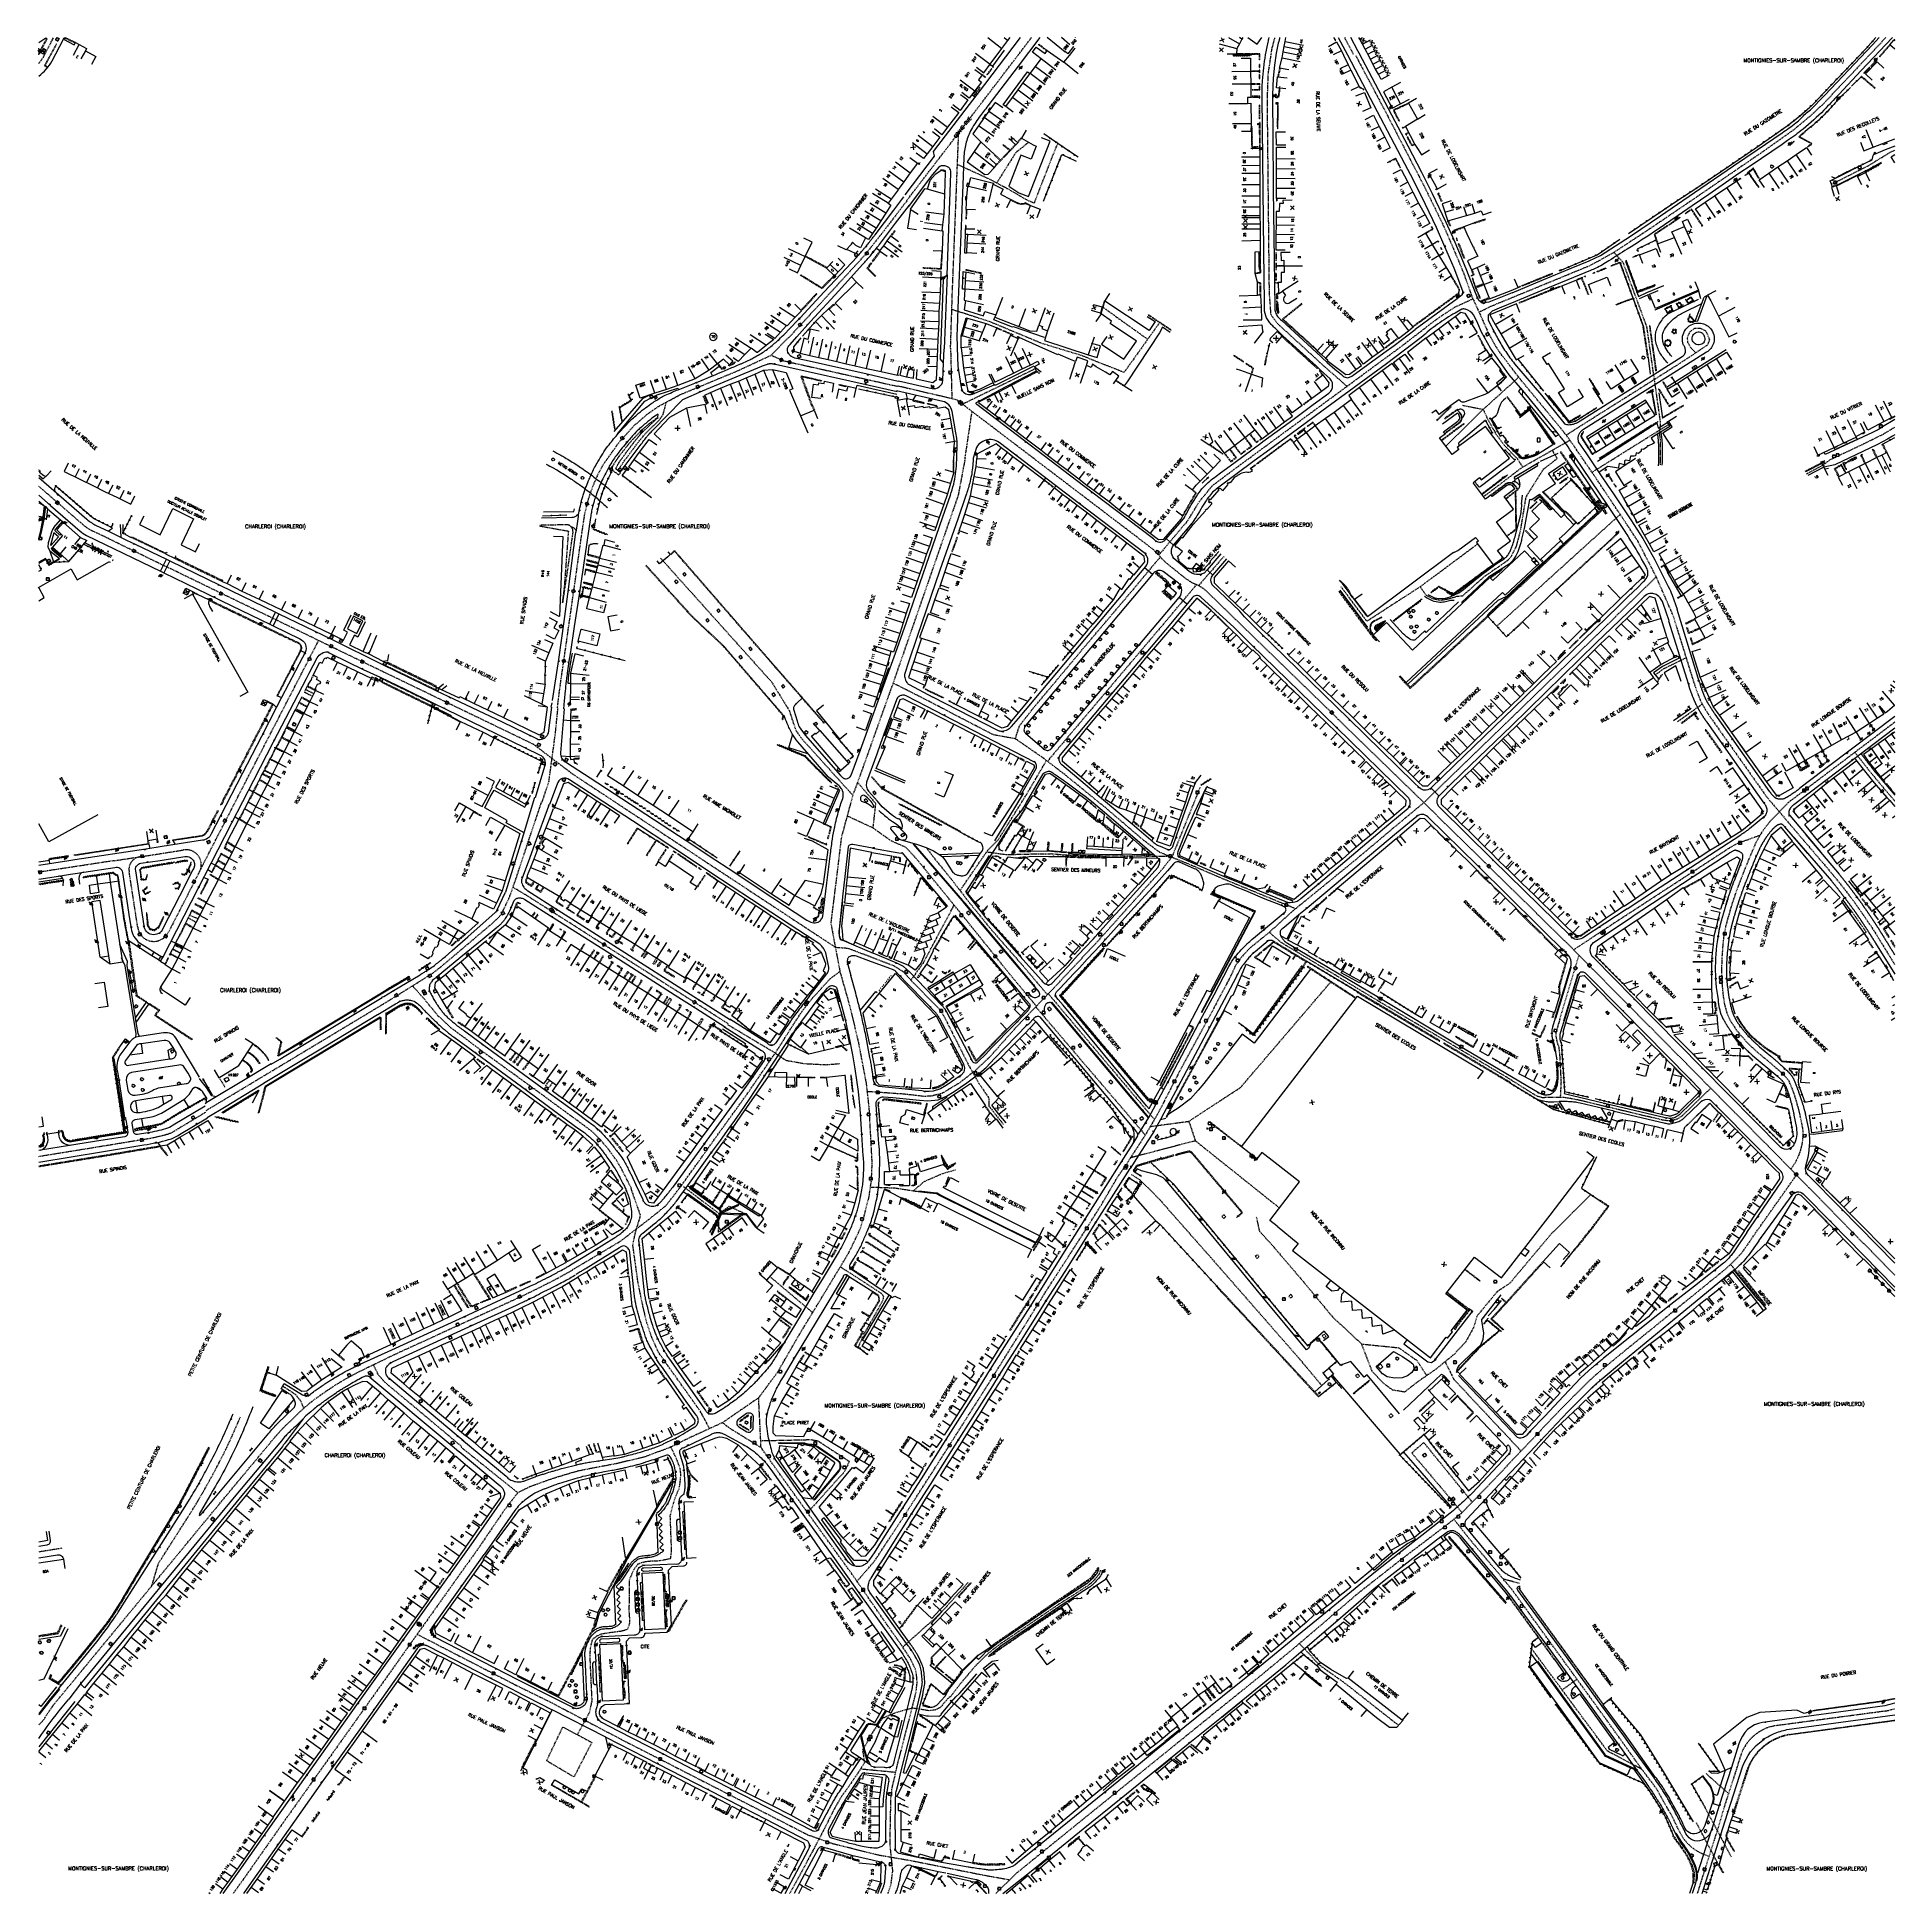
# Model space of a CAD drawing. Header units: millimetres. Extents: x 155999 to 157000, y 122000 to 123000.
import ezdxf
from ezdxf.enums import TextEntityAlignment as Align

# ---------------------------------------------------------------- set-up
doc = ezdxf.new("R2010")
doc.units = ezdxf.units.MM
doc.linetypes.add('DASHED', pattern=[0.75, 0.5, -0.25])
doc.layers.get('0').update_dxf_attribs({"linetype": 'CONTINUOUS'})
for name, color, linetype in [('W0001', 6, 'DASHED'), ('W0008', 7, 'CONTINUOUS'), ('W0017', 7, 'CONTINUOUS'), ('W0100', 7, 'CONTINUOUS'), ('W0105', 7, 'CONTINUOUS'), ('W0112', 1, 'DASHED'), ('W0120', 7, 'CONTINUOUS'), ('W0211', 2, 'CONTINUOUS'), ('W0300', 7, 'CONTINUOUS'), ('W0302', 3, 'CONTINUOUS'), ('W0310', 3, 'CONTINUOUS'), ('W0322', 7, 'CONTINUOUS'), ('W0330', 7, 'CONTINUOUS'), ('W0334', 7, 'CONTINUOUS'), ('W0400', 7, 'CONTINUOUS'), ('W0420', 7, 'CONTINUOUS'), ('W0454', 7, 'CONTINUOUS'), ('W0471', 7, 'CONTINUOUS'), ('W0980', 7, 'CONTINUOUS'), ('W0984', 7, 'CONTINUOUS'), ('W0989', 7, 'CONTINUOUS'), ('W0991', 7, 'CONTINUOUS'), ('W1102', 7, 'CONTINUOUS'), ('W1471', 7, 'CONTINUOUS'), ('W1474', 7, 'CONTINUOUS')]:
    doc.layers.add(name, color=color, linetype=linetype)
doc.styles.get("Standard").update_dxf_attribs({"font": 'romans.shx', "width": 0.85})

# ---------------------------------------------------------------- blocks, each defined once
blk = doc.blocks.new('T400')
for p, q in [((-0.15, 0.3), (0.15, 0.3)), ((-0.15, -0.25), (-0.15, 0.3)), ((-0.15, 0.15), (0.15, 0.15)), ((-0.15, 0), (0.15, 0)), ((0.15, 0.3), (0.15, -0.25)), ((-0.15, -0.15), (0.15, -0.15)), ((-0.15, -0.25), (-0.15, -0.3)), ((-0.15, -0.3), (0.15, -0.3)), ((0.15, -0.3), (0.15, -0.25))]:
    blk.add_line(p, q)
blk = doc.blocks.new('T420')
for p, q in [((0.7, 0.7), (-0.8, 0.7)), ((-0.8, 0.7), (-0.8, -0.8)), ((0.7, 0.7), (0.7, -0.8)), ((0.7, -0.8), (-0.8, -0.8))]:
    blk.add_line(p, q)
blk.add_ellipse((0, 0), major_axis=(-0.53, 0.53), ratio=1, start_param=3.926991, end_param=10.210176)
blk = doc.blocks.new('T471')
for p, q in [((-0.333334, 0.333334), (-0.333334, -0.333334)), ((-0.333334, 0.333334), (0.333334, 0.333334)), ((-0.333334, 0), (0, 0)), ((0.500001, 0.500001), (1.000002, 1.000002)), ((-0.500001, -0.500001), (-1.000002, -1.000002)), ((-0.333334, -0.333334), (0.333334, -0.333334))]:
    blk.add_line(p, q)
blk.add_ellipse((0, 0), major_axis=(0.471405, 0.471405), ratio=1, start_param=5.4977871438, end_param=11.780972451)
blk = doc.blocks.new('t112o')
at = {"color": 0, "linetype": 'Continuous'}
for p, q in [((-0.5, 0.5), (0.5, 0.5)), ((-0.5, -0.5), (-0.5, 0.5)), ((0.5, 0.5), (0.5, -0.5)), ((0.5, -0.5), (-0.5, -0.5))]:
    blk.add_line(p, q, dxfattribs=at)
blk = doc.blocks.new('t991o')
at = {"color": 0, "linetype": 'Continuous'}
for p, q in [((-1, 1), (1, -1)), ((-1, -1), (1, 1))]:
    blk.add_line(p, q, dxfattribs=at)
blk = doc.blocks.new('t322o')
at = {"color": 0, "linetype": 'Continuous'}
for radius in [0.25, 0.15]:
    blk.add_circle((0, 0), radius, dxfattribs=at)
blk = doc.blocks.new('t310o')
at = {"color": 0, "linetype": 'Continuous'}
for centre, start, end in [((-0.5, 0.4), 216.8699, 323.1304), ((0.5, -0.4), 36.8699, 143.1303)]:
    blk.add_arc(centre, 0.625, start, end, dxfattribs=at)
blk = doc.blocks.new('T300')
for p, q in [((-0.8, 0.5), (-0.9, 0.3)), ((-0.9, 0.3), (-0.9, 0.2)), ((-0.9, 0.2), (-0.7, 0.1)), ((-0.7, 0.6), (-0.8, 0.5)), ((-0.8, -0.1), (-0.7, 0.1)), ((-0.6, 0.7), (-0.7, 0.6)), ((-0.7, 0.1), (-0.7, 0.1)), ((-0.5, 0.7), (-0.6, 0.7)), ((-0.3, 0.6), (-0.5, 0.7)), ((-0.3, 0.6), (-0.2, 0.7)), ((-0.2, 0.6), (-0.3, 0.6)), ((-0.2, 0.7), (-0.1, 0.8)), ((-0.1, 0.8), (0.1, 0.8)), ((0.1, 0.8), (0.2, 0.7)), ((0.2, 0.7), (0.3, 0.6)), ((0.3, 0.6), (0.4, 0.5)), ((0.5, 0.5), (0.3, 0.5)), ((0.4, 0.5), (0.4, 0.5)), ((0.6, 0.4), (0.5, 0.5)), ((0.6, 0.4), (0.7, 0.3)), ((0.7, 0.3), (0.7, 0.2)), ((0.7, 0.2), (0.7, 0.1)), ((0.7, 0.1), (0.7, -0.2)), ((-0.8, -0.2), (-0.8, -0.1)), ((-0.7, -0.3), (-0.8, -0.2)), ((-0.8, -0.2), (-0.8, -0.2)), ((-0.7, -0.4), (-0.7, -0.3)), ((-0.5, -0.5), (-0.7, -0.4)), ((-0.4, -0.5), (-0.5, -0.5)), ((-0.4, -0.5), (-0.3, -0.5)), ((-0.3, -0.5), (-0.3, -0.4)), ((-0.3, -0.6), (-0.3, -0.5)), ((-0.3, -0.5), (-0.3, -0.5)), ((-0.2, -0.7), (-0.3, -0.6)), ((-0.1, -0.8), (-0.2, -0.7)), ((0.1, -0.8), (-0.1, -0.8)), ((0.2, -0.7), (0.1, -0.8)), ((0.3, -0.5), (0.2, -0.5)), ((0.3, -0.6), (0.2, -0.7)), ((0.2, -0.7), (0.2, -0.7)), ((0.5, -0.4), (0.3, -0.5)), ((0.3, -0.5), (0.3, -0.6)), ((0.3, -0.5), (0.3, -0.5)), ((0.6, -0.3), (0.5, -0.4)), ((0.7, -0.2), (0.6, -0.3)), ((0.6, -0.3), (0.6, -0.3))]:
    blk.add_line(p, q)
blk = doc.blocks.new('t211o')
at = {"color": 0, "linetype": 'Continuous'}
for p, q in [((-0.3, 0.5), (-0.3, 0)), ((0, 1), (0, 0)), ((0.3, 0.5), (0.3, 0))]:
    blk.add_line(p, q, dxfattribs=at)
blk = doc.blocks.new('t330o')
at = {"color": 0, "linetype": 'Continuous'}
for p, q in [((0.25, -0.25), (-0.25, 0.25)), ((-0.25, -0.25), (0.25, 0.25)), ((-0.25, 0.25), (-0.25, -0.25)), ((0.25, 0.25), (-0.25, 0.25)), ((0.25, -0.25), (0.25, 0.25)), ((-0.25, -0.25), (0.25, -0.25)), ((-0.25, -0.25), (-0.25, -0.25))]:
    blk.add_line(p, q, dxfattribs=at)
blk = doc.blocks.new('t105o')
for p, q in [((-0.5, 0), (0.5, 0)), ((0.5, 0), (0.2, 0.1)), ((0.5, 0), (0.2, -0.1))]:
    blk.add_line(p, q)
blk = doc.blocks.new('T454')
for p, q in [((-0.25, 0.25), (0.25, -0.25)), ((-0.25, -0.25), (0.25, 0.25)), ((0.75, 0.75), (0.375, 0.375)), ((-0.375, -0.375), (-0.75, -0.75))]:
    blk.add_line(p, q)
blk.add_ellipse((0, 0), major_axis=(0.354, 0.354), ratio=1, start_param=5.49778714, end_param=11.78097245)
blk = doc.blocks.new('T1474')
at = {"color": 0, "linetype": 'Continuous', "flags": 128}
for points in [[(-0.8, -0.5), (-0.8, 0.5)], [(-0.8, 0), (0.7, 0)], [(0.7, 0), (0.7, -0.5), (0.7, 0.5)]]:
    blk.add_lwpolyline(points, dxfattribs=at)
blk = doc.blocks.new('T1471')
at = {"color": 0, "linetype": 'Continuous', "flags": 128}
blk.add_lwpolyline([(-0.75, -0.5), (-0.75, 0.5), (0.75, 0.5), (0.75, -0.5), (-0.75, -0.5)], dxfattribs=at)

msp = doc.modelspace()

# ---------------------------------------------------------------- linework, layer by layer
at = {"layer": 'W0001'}
for p, q in [((156537, 122821.6), (156515.7, 122811.2)), ((156799.5, 122768.6), (156778.6, 122752.7)), ((156480.1, 122642.2), (156460.3, 122652.2)), ((156294.5, 122598.7), (156287.9, 122603)), ((156441.2, 122598.7), (156450.9, 122587.4)), ((156449.4, 122574.2), (156435.6, 122580.6)), ((156040.6, 122556.5), (156054.4, 122558.6)), ((156656, 122364.7), (156657.7, 122356.9))]:
    msp.add_line(p, q, dxfattribs=at)
for points in [[(156000, 122986.1, 0.080932), (156003.5, 122991.4), (156008, 123000, 0.283024)], [(156287.9, 122603), (156266.6, 122619.2), (156159.1, 122671.1), (156142.3, 122679.3), (156127.8, 122686.3), (156126, 122687.2), (156096, 122701.7), (156069.1, 122714.8), (156067.2, 122715.6), (156050.4, 122723.8), (156045.8, 122726), (156036.1, 122730.8), (156029.4, 122734, -0.071688), (156023.6, 122737.8), (156008.4, 122751), (156000, 122758.3)], [(156000, 122397.2), (156034.5, 122402.8), (156056.3, 122406.4, 0.035546), (156069.1, 122409.1, 0.087708), (156074.1, 122411.5), (156090.3, 122421.2)], [(157000, 122099.6, -0.004503), (156995.1, 122098.3), (156934.5, 122090.2, 0.266393), (156917, 122074.3), (156914.7, 122067), (156908.1, 122046.6), (156904.2, 122033.3), (156903.7, 122032), (156893.6, 122000)], [(156884, 122033.4, 0.222509), (156900, 122020.2, 0.220492)]]:
    msp.add_lwpolyline(points, format="xyb", dxfattribs=at)
at = {"layer": 'W0001', "flags": 128}
for points in [[(156467.6, 122912.1), (156483.8, 122933.2), (156495.7, 122948.7), (156534.9, 123000)], [(156704.9, 122812.1), (156692.5, 122823), (156667.5, 122845.9), (156664, 122850.5), (156663.1, 122862.5), (156662, 122966.2), (156662.5, 122980.5), (156664.6, 122994.6), (156666.1, 123000)], [(156995.2, 123000), (156993.3, 122998), (156962.1, 122964.9), (156955.6, 122958.7), (156945.8, 122950.5), (156927.6, 122937.6), (156891.5, 122912.9), (156864.8, 122894.8), (156848.7, 122884.3), (156840.6, 122879.7), (156835.7, 122877.1), (156826.3, 122873.2), (156794.7, 122860.2), (156794.7, 122860.2)], [(156491.3, 122832.6), (156492, 122853.5), (156492.3, 122863.2), (156494.7, 122923.7), (156495, 122931.7), (156495.7, 122948.7), (156495.7, 122948.7)], [(156495, 122931.7), (156501.2, 122928.9), (156512, 122923.9), (156521.2, 122919.1), (156532.4, 122912.6), (156536.4, 122910.9), (156548.1, 122940.7), (156549.2, 122942.9), (156549.2, 122942.9)], [(156533.5, 122943.7), (156526.4, 122938), (156517.1, 122923.2), (156516.2, 122921.7), (156516.2, 122921.7)], [(156965.9, 122921.2), (156968.1, 122922.1), (156985.8, 122931), (156997, 122937.9), (157000, 122939.4)], [(156467.7, 122912), (156454.4, 122894.6), (156444.9, 122882.6), (156438.7, 122875.8), (156421.4, 122857), (156406.1, 122840.5), (156394.7, 122828.9), (156401.3, 122825.9), (156427.3, 122820.1), (156462.8, 122812.1)], [(156848.7, 122884.3), (156853.5, 122879), (156866.3, 122844.3), (156869.8, 122819.6), (156870.4, 122815.7), (156870.4, 122815.7)], [(156603.9, 122846.4), (156584.8, 122819.6), (156569, 122825.8), (156562.5, 122828.5), (156540.5, 122835.2), (156512.5, 122846.9), (156499.5, 122851.1), (156492, 122853.5), (156492, 122853.5)], [(156573.3, 122854.8), (156594.9, 122839.3), (156597.5, 122837.5), (156597.5, 122837.5)], [(156619.3, 122740), (156625.2, 122749.8), (156632.3, 122758.5), (156641, 122765.1), (156674.3, 122789.6), (156704.9, 122812.1), (156725.4, 122827.2), (156733.5, 122833.1), (156743.2, 122840.6), (156743.2, 122840.6)], [(156892.8, 122830.1), (156890.2, 122832.9), (156888.6, 122835.7), (156888.3, 122838.5), (156889.7, 122841.5), (156892.2, 122843.4), (156895.3, 122843.4), (156898.3, 122841.9), (156900.2, 122837.3), (156899.2, 122834.5), (156892.8, 122830.1), (156882.2, 122823.2), (156870.4, 122815.7), (156831, 122790.9), (156823, 122785.8), (156823, 122785.8)], [(156491.3, 122832.6), (156492, 122805.5)], [(156880.5, 122688.9), (156871.5, 122709.5), (156861.6, 122728.7), (156852.1, 122743.1), (156836.9, 122765.8), (156825, 122783.1), (156821.7, 122787.5), (156797.4, 122817), (156787.1, 122830.5), (156787.1, 122830.5)], [(156279.5, 122638.8), (156280.7, 122648.7), (156285, 122678.6), (156288.9, 122705.9), (156292.5, 122731.7), (156294.3, 122743.7), (156296.2, 122751.2), (156298.5, 122758.1), (156301.4, 122764.7), (156304.3, 122770.1), (156313.3, 122782.8), (156321.1, 122791.2), (156328.3, 122797.4), (156334.3, 122801.5), (156345.8, 122807.7), (156376.4, 122820.4), (156394.7, 122828.9)], [(156515.7, 122811.2), (156497.8, 122802.5)], [(156797.4, 122817), (156788.7, 122809.1), (156778.3, 122799.7), (156758.1, 122779.9), (156758.1, 122779.9)], [(156870.4, 122815.7), (156873.7, 122792.5), (156873.2, 122786.7), (156873.7, 122782.4), (156873.7, 122769.5), (156873.7, 122769.5)], [(156312.1, 122766.9), (156314.6, 122770.6), (156318.4, 122775.8), (156322.5, 122781.3), (156326.1, 122785.7), (156328.6, 122788.4), (156334.3, 122793.9), (156336.5, 122797.1), (156338.2, 122803.6)], [(156767.2, 122801.9), (156778.3, 122799.7), (156780.7, 122794.3), (156785.3, 122786.2), (156790, 122779.9), (156796.5, 122773.4), (156799.5, 122768.6), (156815.4, 122777.6), (156825, 122783.1), (156825, 122783.1)], [(156499.1, 122773.1), (156502.9, 122798.6)], [(156836.9, 122765.8), (156873.4, 122788.6), (156878.1, 122791.5), (156878.1, 122791.5)], [(156499.1, 122773.1), (156495.4, 122753.3), (156470.4, 122681.2), (156460.3, 122652.2), (156441.2, 122598.7), (156438.6, 122591.8), (156435.6, 122580.6), (156432.5, 122569.3), (156426.8, 122523), (156429.2, 122509.9), (156431.7, 122496.8), (156431.7, 122496.8)], [(156815.4, 122777.6), (156818.2, 122773.2), (156810.6, 122767.3), (156801.2, 122752.4), (156798.4, 122735.2), (156797.1, 122730), (156796, 122725.8), (156793.3, 122720.4), (156791.7, 122718.4), (156778.6, 122709.4), (156767.1, 122699.1), (156763.9, 122698.8), (156760.7, 122697.7), (156756.6, 122696.9), (156755.1, 122696.7), (156751.2, 122697.6), (156747.6, 122699.4), (156744.3, 122704.1), (156775.3, 122727.2), (156775.3, 122727.2)], [(156619.3, 122740), (156603.5, 122721.2)], [(156852.1, 122743.1), (156799.2, 122695.2), (156785.6, 122682.9), (156785.6, 122682.9)], [(156335, 122719.6), (156394.9, 122652.8), (156404.4, 122637.4), (156407.9, 122626.8), (156411, 122622.4), (156431.3, 122599.9), (156438.6, 122591.8), (156438.6, 122591.8)], [(156604.3, 122720.2), (156587.2, 122699.7)], [(156638.6, 122720.5), (156624.9, 122704.7)], [(156764.8, 122605.7), (156794.2, 122634.1), (156861.1, 122699.2), (156865.9, 122704), (156871.5, 122709.5), (156871.5, 122709.5)], [(156526.2, 122622.2), (156528.5, 122629.3), (156535.7, 122638.5), (156562.8, 122670.9), (156587.2, 122699.7)], [(156607, 122685.2), (156623.8, 122705.2)], [(156744.3, 122704.1), (156715.6, 122685.5), (156701.7, 122704.1), (156701.7, 122704.1)], [(156607, 122685.2), (156543.5, 122610.1)], [(156880.5, 122688.7), (156890.7, 122655.9), (156891.9, 122652.2), (156893.2, 122648.2), (156894.8, 122644), (156896.2, 122641), (156898.6, 122637), (156900.9, 122633.5), (156931, 122590.9), (156943.9, 122575.7), (156964.3, 122551.8), (156966.9, 122548.7), (156970.3, 122544.5), (156973, 122541.1), (156978.1, 122534.4), (156982.7, 122527.8), (156987.1, 122521.4), (156990.1, 122516.7), (156994.6, 122509.3), (156998.2, 122503.5), (157000, 122500.5)], [(156871, 122656.6), (156875.4, 122659.9), (156887.6, 122665.9)], [(156677.2, 122530.6), (156665.6, 122535.4), (156637.9, 122546.8), (156620.7, 122554.2), (156611.3, 122558), (156603.8, 122561.1), (156595.2, 122567.6), (156575.1, 122584.8), (156552.4, 122603.3), (156540.6, 122612.3), (156526.2, 122622.2), (156514.5, 122624.3), (156502.6, 122630.4), (156480.1, 122642.2)], [(156882.9, 122631.4), (156896.3, 122640.9)], [(157000, 122631.1), (156942.5, 122587.7), (156932.8, 122577.7), (156928.5, 122572), (156925.3, 122566.5), (156920.8, 122555.9), (156917.3, 122547.1), (156914.3, 122539.1), (156912, 122532.2), (156909, 122521.6), (156907.8, 122515.5), (156907.3, 122510.1), (156906.8, 122503.3), (156906.7, 122497.1), (156906.9, 122490.3), (156907.5, 122484), (156908.3, 122479), (156909.7, 122474), (156911.4, 122470.3), (156915, 122464.9), (156917.9, 122461.4), (156922.5, 122456.5), (156926.4, 122453), (156929.2, 122450.7), (156932.7, 122447.8), (156936.7, 122444.3), (156939.5, 122441.8), (156941.4, 122439.9), (156942.7, 122438.2), (156944.1, 122435.2), (156945.1, 122432.6), (156946, 122430), (156946.6, 122428), (156947.5, 122424.9), (156948.2, 122422.2), (156948.8, 122419.7)], [(156496.4, 122540.4), (156511.6, 122562.5), (156517.1, 122567.9), (156532.9, 122593.3), (156543, 122610.5)], [(156978.5, 122614.9), (156983.8, 122608.2), (156986.7, 122604.5), (156989.5, 122601.1), (156992.3, 122597.8), (156994.8, 122594.7), (156996.7, 122592.6), (156999.2, 122589.7), (157000, 122588.7)], [(156764.8, 122605.7), (156746.3, 122587.8), (156729.5, 122573.8)], [(156294.5, 122598.7), (156429.2, 122509.9), (156435.8, 122509.4), (156448.4, 122504.7), (156448.4, 122504.7)], [(156610.6, 122558.3), (156625.9, 122596.2)], [(156090.2, 122421.9), (156127, 122444), (156180.7, 122476.3), (156180.7, 122476.3), (156190.4, 122482.2), (156212.3, 122495.9), (156217.3, 122499.8), (156244.9, 122523.2), (156248.7, 122526.9), (156250, 122529.1), (156253.8, 122537.2), (156257.3, 122547.2), (156264.2, 122568), (156271, 122588.2)], [(156450.9, 122587.4), (156449.4, 122574.2)], [(156467, 122563.8), (156459.6, 122567), (156449.4, 122574.2)], [(156729.5, 122573.8), (156709.3, 122556.8), (156675.2, 122529)], [(156857.1, 122528.3), (156911.8, 122564), (156915.6, 122566), (156927.5, 122570.3)], [(156537.6, 122478.1), (156523.9, 122494.5), (156500.1, 122524.1), (156472.9, 122557.6), (156467, 122563.8)], [(156478.2, 122563.6), (156483.1, 122557.1), (156491, 122547.5), (156501.2, 122534.2), (156512.8, 122519.9), (156530.2, 122500), (156543.5, 122484.3)], [(156510.8, 122561.3), (156521.5, 122559.8), (156532.5, 122560.1), (156545.6, 122560.3), (156555.4, 122559.5), (156573.6, 122559.2), (156591.3, 122559.1), (156609.2, 122558.9)], [(156526.3, 122466.4), (156547.3, 122488.3), (156570.7, 122513.2), (156604.5, 122550.9), (156610.5, 122558.4)], [(156371.4, 122468.7), (156339.7, 122488.9), (156299.8, 122514.3), (156263.2, 122537.6), (156255.5, 122542.2)], [(156476.7, 122501.6), (156493.2, 122532.5)], [(156675.2, 122529), (156663, 122517.9), (156652.7, 122509.5), (156647.9, 122504.4), (156644.6, 122499.6), (156642.4, 122494.6)], [(156857.1, 122528.3), (156827, 122508.5)], [(156669.5, 122512.4), (156663, 122517.9)], [(156885.7, 122419.2), (156883.4, 122417.6), (156881.8, 122416.9), (156879.6, 122416.4), (156877.4, 122416.4), (156875, 122416.7), (156871.5, 122417.6), (156862.8, 122419.6), (156830.6, 122427.3), (156826.1, 122428.2), (156821, 122429), (156814.9, 122428.9), (156810, 122428.8), (156807.3, 122429.6), (156802.9, 122432.3), (156791.7, 122439.4), (156769.2, 122452.8), (156719.9, 122482), (156699.6, 122494.3), (156669.5, 122512.4)], [(156448.4, 122504.7), (156460.6, 122500), (156466, 122496.6), (156470.3, 122491.7), (156485.9, 122475.9), (156488.6, 122471), (156501, 122446.4), (156506.6, 122436.5), (156512, 122428.5), (156512, 122424.3), (156517.4, 122417.4), (156519.9, 122414.3)], [(156476.7, 122501.6), (156469.9, 122492.1)], [(156819.5, 122470.9), (156829.9, 122505.6)], [(156319.4, 122379.9), (156313.9, 122390.7), (156311.5, 122394.8), (156306.8, 122401.2), (156302.4, 122406.5), (156297.8, 122410.9), (156288.3, 122417.9), (156265.8, 122434.4), (156240.1, 122453), (156231.5, 122459.5), (156222.1, 122466.5), (156215.1, 122473), (156207.9, 122481.8), (156201.4, 122489.1)], [(156416.5, 122482), (156426.5, 122493)], [(156426.5, 122493), (156431.7, 122496.8)], [(156431.7, 122496.8), (156437, 122478), (156441.4, 122459.8), (156445.8, 122436.7), (156447.3, 122423.3), (156448.9, 122393.7), (156448.5, 122384.2), (156447.2, 122375.2), (156444.1, 122363.1)], [(156642.4, 122494.6), (156632.2, 122475.3), (156616.1, 122445.7), (156603.2, 122420.6), (156595.9, 122408.2), (156588.3, 122396.5), (156586.6, 122393.8)], [(156598.9, 122413.3), (156619.7, 122416.1), (156647.5, 122434.3), (156696.1, 122491.1)], [(156287.6, 122336.1), (156313.3, 122351.4), (156328.6, 122363.1), (156337.9, 122370.6), (156345.1, 122379.8), (156366.4, 122409.6), (156381.7, 122430.8), (156397.5, 122453.8), (156405.6, 122466.6), (156411.1, 122475.1), (156416.5, 122482)], [(156544, 122484.8), (156601.1, 122417.1)], [(156537.2, 122477.8), (156562.3, 122448.3), (156596.2, 122408.7)], [(156819.5, 122470.9), (156817.5, 122464), (156817.4, 122462.3), (156817.7, 122460.5), (156818.3, 122458), (156819, 122456), (156819.5, 122451.1), (156820.2, 122437.2), (156819.8, 122429)], [(156371.1, 122468.3), (156395.7, 122453.6), (156402.5, 122449), (156412.6, 122447.2), (156424, 122446.6), (156431.7, 122447.2)], [(156526.3, 122466.4), (156512.1, 122450.4), (156504.3, 122443.2), (156496.3, 122436.9), (156486.7, 122431.1), (156480.8, 122429.6), (156476.7, 122429.5), (156466.4, 122430.7), (156446.3, 122432.1)], [(156885.7, 122419.2), (156900.9, 122433.9)], [(156619.7, 122416.1), (156623.2, 122405.6), (156668.5, 122369.4)], [(156623.2, 122405.6), (156588.3, 122396.4)], [(156440.9, 122168.2), (156450.4, 122179.2), (156466.2, 122203.3), (156481.6, 122227.2), (156514.4, 122278.9), (156543.1, 122325.1), (156563.7, 122357), (156572.8, 122371.5), (156581.1, 122385.7), (156586.6, 122393.8)], [(156471.3, 122378.6), (156477, 122383.6), (156486.8, 122387.9), (156493.9, 122390)], [(156361.5, 122250.5), (156356.5, 122259.8), (156338.5, 122285.1), (156333.9, 122291.7), (156330.2, 122300), (156327.6, 122307.7), (156325.1, 122318.5), (156322.9, 122329.5), (156320.1, 122349.5), (156321.9, 122357.6), (156324.3, 122365.3), (156319.2, 122379.8)], [(156347.5, 122380.9), (156354.9, 122375.2), (156366.6, 122366.4)], [(156448, 122380.7), (156461.5, 122380.2), (156472.2, 122378.5), (156483.9, 122377.2), (156487.4, 122375.4), (156520.5, 122358.9), (156537.2, 122350.5)], [(156923.6, 122353.9), (156947.1, 122387.2)], [(156457.6, 122000), (156459.2, 122004.7), (156460.2, 122012.2), (156458.7, 122026.8), (156459.1, 122047.9), (156459.2, 122051.6), (156459.8, 122056.7), (156462.7, 122069.4), (156471.8, 122104.6), (156472.9, 122109.7), (156473.3, 122113.9), (156473, 122117.6), (156472.5, 122120.6), (156469.7, 122126.4), (156465.5, 122132.9), (156455.9, 122146.5), (156438.5, 122171.7), (156422.5, 122193.8), (156397.3, 122228.8), (156389.2, 122240.3), (156388.7, 122251.1), (156387.9, 122267.1), (156398.2, 122281), (156409.3, 122300.3), (156427.9, 122331), (156436.5, 122345.3), (156442.7, 122358.2), (156444.1, 122363.1)], [(156923.6, 122353.9), (156917.7, 122345.4), (156913.6, 122340.9), (156909, 122336.6), (156898.3, 122327.9), (156850.6, 122289.2), (156840.1, 122280.5), (156835.2, 122276.1), (156820.5, 122261.4), (156779.5, 122218.2), (156766.3, 122204.7), (156758.9, 122198.8), (156733.7, 122179.7), (156710.7, 122161.6), (156679, 122134.5), (156659, 122117.9), (156561.3, 122038.9), (156527, 122011.1), (156515.7, 122000)], [(156929.8, 122316.7), (156911.6, 122339)], [(156287.7, 122335.9), (156279.4, 122331.3), (156269, 122326), (156260.3, 122321.8), (156252.3, 122318.1), (156238.2, 122311.6), (156223.4, 122304.9), (156212, 122299.6), (156199.4, 122293.9), (156189.7, 122289.4), (156171.2, 122280.4), (156165.2, 122277.1), (156159.6, 122273.8), (156155.5, 122271), (156150.7, 122267.7), (156148.5, 122266.1)], [(156393.9, 122332.5), (156417, 122313)], [(156431.9, 122337.7), (156442.2, 122331.1), (156454.1, 122323.3), (156455.2, 122321.8), (156454.7, 122319.4), (156452.4, 122315.2), (156444.9, 122301.9), (156441.5, 122294.4)], [(156227.8, 122240.9), (156214.6, 122252), (156193.3, 122269.8), (156186.6, 122275.4), (156186.6, 122275.4), (156183, 122279.5), (156180.4, 122284.9)], [(156131.5, 122273.4), (156138.3, 122269), (156141.2, 122265.3), (156142.8, 122261.4)], [(156762.5, 122277), (156798.7, 122238.4)], [(156387.9, 122267.1), (156368.4, 122253.7), (156372.7, 122250.5), (156389.2, 122240.3)], [(156368.4, 122253.7), (156351.4, 122245.9), (156339.7, 122240.2), (156326.6, 122235.3), (156311.7, 122231.7), (156303.8, 122230.2), (156290.4, 122227.6), (156277, 122223.6), (156264.7, 122219.2), (156258.1, 122215.9), (156251.1, 122206.9), (156236.4, 122185.3)], [(156227.6, 122240.5), (156258.2, 122215.9)], [(156290.3, 122085.6), (156296.9, 122097.9), (156298.2, 122103.8), (156297.8, 122112), (156297.1, 122127.7), (156297.3, 122132.3), (156298.5, 122137.1), (156300.8, 122138.8), (156303.5, 122140), (156307.2, 122140.6), (156314, 122141.5), (156317.3, 122142.4), (156318.6, 122145.9), (156318.2, 122152.3), (156318.4, 122169.2), (156320.6, 122174.5), (156323, 122177.6), (156324.5, 122178.3), (156328, 122179.1), (156334.8, 122179.4), (156340.5, 122180.6), (156341, 122184.8), (156340.3, 122203.5), (156342, 122210.2), (156343.4, 122214.5), (156345.1, 122218.1), (156345.6, 122221.2), (156346, 122225.7), (156345.6, 122229.3), (156343.3, 122235), (156340.6, 122240.7)], [(156389, 122244), (156406.9, 122244.4), (156415.9, 122244.6), (156419.7, 122244), (156436.8, 122232.8), (156434, 122227.1), (156425.1, 122217.3), (156417.7, 122209), (156414.2, 122205.3)], [(156772.4, 122210.9), (156746.3, 122243), (156739.8, 122237.4), (156766.9, 122205.3)], [(156884, 122033.4), (156880, 122041.8), (156875.4, 122049.7), (156871.6, 122056.6), (156863.4, 122067.4), (156846.5, 122091.1), (156821.1, 122126.1), (156793.9, 122163.6), (156786.3, 122172.8), (156770.5, 122191.5), (156762.5, 122201.7)], [(156012.4, 122186), (156000, 122184)], [(156236.4, 122185.3), (156211.6, 122150.5), (156193, 122124.3), (156130.6, 122036.6)], [(156797.9, 122167.1), (156789.1, 122169.4)], [(156500.8, 122167.6), (156495.3, 122161.5), (156488.6, 122154), (156483, 122148.3), (156478, 122144), (156465.6, 122132.8)], [(156203.9, 122139.7), (156257.3, 122112.2)], [(156679.2, 122134.7), (156690.3, 122123), (156704.1, 122113.1), (156732.6, 122090.7)], [(156863.8, 122066.9), (156845.2, 122076.8), (156804.3, 122132)], [(156257.3, 122112.2), (156275.8, 122103.1), (156314.2, 122082.9), (156355.1, 122062), (156414.3, 122031.7), (156427.3, 122027.1), (156452.4, 122020.8), (156469.9, 122017.8), (156507.8, 122010.2), (156523.2, 122007.4)], [(156820.8, 122109.7), (156828.8, 122115.5)], [(156442.9, 122067.2), (156461.8, 122065.4)], [(156898.4, 122064.6), (156910.5, 122053.9)]]:
    msp.add_lwpolyline(points, dxfattribs=at)
at = {"layer": 'W0001'}
for points in [[(156703.6, 123000), (156708.1, 122991.4), (156708.3, 122991.1)], [(156709.6, 122990.3), (156716.8, 122976.7), (156724.2, 122962.8), (156736.4, 122939.3), (156746.7, 122919.5), (156757, 122898.4), (156762.4, 122885.9), (156767.9, 122872.7), (156771.9, 122861.2), (156778, 122847.7), (156780.8, 122841.4), (156784.9, 122833.8), (156787.1, 122830.5)], [(156743.2, 122840.6), (156752.3, 122847.6), (156756.9, 122850.8), (156763.2, 122854.9), (156772.8, 122859.3)], [(156794.7, 122860.2), (156782.3, 122855.1), (156779.4, 122853.6), (156776, 122852.1)], [(156952.5, 122765), (156961.5, 122769.7), (156965.2, 122772.6), (156983, 122781), (156993.9, 122786.4), (157000, 122790.1)], [(156086.1, 122549.6), (156096.2, 122569.3), (156113.1, 122602.1), (156150.8, 122675.1)], [(156271.2, 122588.1), (156274.9, 122599), (156278.4, 122625), (156279.8, 122638.8)], [(156040.6, 122556.5), (156000, 122550.3)], [(156588.8, 122387.4), (156593.5, 122384.4), (156603.8, 122374.1), (156631.5, 122342.7), (156678.6, 122288.9), (156691.3, 122273.7)], [(156836.2, 122376.6), (156814.5, 122354.9), (156792.7, 122328.9), (156785.8, 122324.3), (156774.8, 122311), (156773.2, 122305.1), (156768.9, 122297.3), (156762.6, 122290.5), (156752.9, 122282.6), (156742.7, 122275.5), (156735.9, 122270.2), (156729.4, 122271.3), (156724.3, 122275.1), (156718.4, 122281.5), (156712.8, 122296.1)], [(156657.7, 122356.9), (156664.1, 122349.9), (156681.4, 122329.7), (156697.1, 122310.7), (156712.8, 122296.1), (156732.7, 122294.1), (156742.6, 122287.2), (156747.8, 122279.1)], [(156757.7, 122286.6), (156761.1, 122279.8), (156762.5, 122277)], [(156130.6, 122036.6), (156111.6, 122009.5), (156104.8, 122000)]]:
    msp.add_lwpolyline(points, dxfattribs=at)
at = {"layer": 'W0001', "flags": 128}
for points in [[(157000, 122333.2), (156935.6, 122398.9), (156822.8, 122512.7), (156741, 122593), (156629.2, 122701.8, 0.081137), (156623.1, 122705.5, -0.062082), (156617.1, 122709.2), (156608.8, 122715.9, -0.05496), (156604, 122720.6, 0.055454), (156599.1, 122725.3), (156494.7, 122804.8), (156462.7, 122812.3)], [(156948.8, 122419.7), (156950.3, 122412.6, -0.191256), (156944, 122390.3)], [(156007.4, 122100.9), (156102.4, 122216), (156127.8, 122246.5, -0.016963), (156130.3, 122249.3, -0.008511), (156132.2, 122251.3, -0.01477), (156135.6, 122254.5), (156139.7, 122258.6), (156145.8, 122264.1), (156148.5, 122266.1)], [(156061, 122165.8), (156064.5, 122177.8), (156082.6, 122206.3), (156085, 122210.2, 0.008701), (156090.2, 122219.2, 0.008264), (156094.9, 122227.8, 0.020772), (156105.9, 122250.3, 0.005978), (156108.7, 122256.9)], [(156572.1, 122174.3, -0.02555), (156571.4, 122172.4, -0.058585), (156571.1, 122171.8, -0.021491), (156568.9, 122169.2, -0.023866), (156566.8, 122167.1, -0.020035), (156566.2, 122166.6, -0.021767), (156565.6, 122166.1), (156548.2, 122154.9), (156534.1, 122145.3), (156517.7, 122134.2), (156511.5, 122129.3), (156505.4, 122123.5), (156496.3, 122112.7), (156491.4, 122106.2), (156489.8, 122105), (156485.7, 122100.2), (156483.2, 122098.9), (156479.6, 122098.5), (156470.6, 122099.9), (156461.7, 122097.4), (156454.6, 122094.4), (156449.7, 122087.5), (156443.9, 122077.3), (156444.9, 122070.5), (156441.9, 122065.7), (156436.9, 122058.3), (156432.4, 122052.1), (156429.8, 122047.6), (156427.7, 122043.7), (156423.4, 122035.1), (156418.5, 122025.7), (156410.2, 122010.2), (156404.6, 122000)], [(156007.4, 122100.9), (156007.4, 122100.9), (156003.4, 122094.9, -0.094169), (156000, 122090.9, 0.075514)]]:
    msp.add_lwpolyline(points, format="xyb", dxfattribs=at)
at = {"layer": 'W0001'}
msp.add_lwpolyline([(156048.8, 122550.3, -0.432552), (156054.4, 122558.6), (156064.8, 122560.2), (156067.2, 122560.6), (156078.1, 122562.3, -0.34009), (156086.9, 122557.7, -0.268747), (156086.1, 122549.6), (156079.1, 122535.8), (156070.1, 122518.4, -0.352458), (156060.3, 122513.2, -0.340366), (156053.3, 122521.1)], format="xyb", close=True, dxfattribs=at)
at = {"layer": 'W0001', "flags": 128}
for points in [[(156380.4, 122366.4), (156366.3, 122356.3), (156366.6, 122366.4), (156372.1, 122370.3)], [(156298, 122081.4), (156288.4, 122062.8), (156273.7, 122071.5), (156282.4, 122089.8)]]:
    msp.add_lwpolyline(points, close=True, dxfattribs=at)
at = {"layer": 'W0008'}
for p, q in [((156514, 122984.7), (156520.3, 122993.2)), ((156489.4, 122872.1), (156487.8, 122832.4)), ((156864.8, 122844), (156852.1, 122878.5)), ((156867.2, 122861.5), (156862.3, 122859.3)), ((156892.4, 122847.2), (156897.3, 122860.1)), ((156893.9, 122847.4), (156898.9, 122861.1)), ((156898.9, 122861.1), (156897.3, 122860.1)), ((156892.4, 122847.2), (156893.9, 122847.4)), ((156877, 122811.7), (156909.2, 122831.9)), ((156868.4, 122818.7), (156867.3, 122827.4)), ((156872.9, 122808.6), (156874.8, 122795)), ((156818.5, 122775.9), (156808.9, 122771.6)), ((156799.2, 122753.5), (156798.7, 122748.7)), ((156878.8, 122711.9), (156877.7, 122711.2)), ((156716.1, 122682.1), (156701.2, 122702.2)), ((156702.2, 122706.1), (156715.4, 122688.5)), ((156453.2, 122647.2), (156458, 122660.6)), ((156459.4, 122633.4), (156455.8, 122623.6)), ((156450.4, 122605.3), (156466.5, 122598.5)), ((156274.7, 122585.9), (156275.3, 122586.8)), ((156694.9, 122277), (156687.6, 122270.3))]:
    msp.add_line(p, q, dxfattribs=at)
for points in [[(156000, 122997.3), (156003.9, 122999.8), (156004.2, 122999.5)], [(156700.2, 123000), (156705.1, 122990.7), (156717.4, 122967.3), (156735.9, 122932.2), (156740.5, 122923.3), (156747.1, 122910.2), (156752.9, 122897.9), (156757.5, 122887.5), (156762.4, 122875.9), (156767.1, 122863.6), (156767, 122861.5), (156764.2, 122859.3), (156741.6, 122842.7)], [(156793.8, 122862.5), (156781.3, 122857.5), (156777.7, 122856.9), (156776, 122858.4), (156774.2, 122862.5), (156769.4, 122874.6), (156765.7, 122883.7), (156762.1, 122892.2), (156758.4, 122900.4), (156751, 122915.9), (156745.2, 122927.4), (156737.8, 122941.5), (156725.5, 122965), (156711.5, 122991.6), (156710.8, 122992.8), (156707, 123000)], [(157000, 122941.6), (156994.9, 122939.5), (156988.5, 122936.8)], [(156995.5, 122943.7), (156995.8, 122943), (156993.8, 122942.2), (156993.5, 122942.9)], [(156981.3, 122925.8), (156981.1, 122926), (156980.2, 122925.5)], [(156795.7, 122857.8), (156786.9, 122854.3), (156783.1, 122852.6), (156781, 122850.4), (156780.9, 122847.7), (156782.7, 122844.4)], [(157000, 122794.2), (156993.4, 122790.2), (156993, 122789.9), (156992.5, 122789.7), (156992.1, 122789.4), (156991.7, 122789.1), (156991.5, 122789), (156991.3, 122788.9), (156991.1, 122788.8), (156990.9, 122788.7), (156990.6, 122788.5), (156990.4, 122788.4), (156990.1, 122788.3), (156989.9, 122788.1), (156988.8, 122787.6), (156988.1, 122787.3), (156962.6, 122775.3), (156962, 122776.7)], [(156998.3, 122795.2), (156998.5, 122794.9), (156997.4, 122794.3), (156997.3, 122794.6)], [(156999.8, 122795.9), (156999.9, 122795.6), (156998.7, 122794.9), (156998.5, 122795.3)], [(157000, 122786), (156998.8, 122785.3), (156996.1, 122783.6), (156993.4, 122782.2), (156990.8, 122780.8), (156967.7, 122769.9), (156961.8, 122768.5)], [(156967.2, 122779.2), (156967.8, 122778), (156979.9, 122783.6), (156979.2, 122784.8)], [(156968.6, 122779.8), (156968.8, 122779.5), (156967.5, 122778.9), (156967.4, 122779.2)], [(156973, 122781.8), (156973.2, 122781.5), (156974.3, 122782.1), (156974.2, 122782.4)], [(156983.6, 122787.5), (156983.9, 122787), (156982.7, 122786.4), (156982.5, 122786.9)], [(156004.2, 122741.1), (156002.7, 122740.3), (156001.5, 122734.4), (156000.4, 122729.9), (156000, 122729)], [(156754.7, 122585.3), (156754.7, 122585.3)], [(156032.6, 122539.3), (156031.9, 122544), (156038.6, 122545), (156045.1, 122501.8)], [(156045.1, 122501.8), (156038.5, 122500.7), (156037.8, 122505.3), (156033.2, 122535.1), (156028.7, 122534.4)], [(156054.4, 122461.8), (156053.6, 122463.4), (156052.6, 122469.4), (156052.2, 122472.1), (156047.7, 122500), (156047.8, 122502.2), (156043.7, 122511.3)], [(156052.4, 122461.4), (156052.6, 122463.3), (156051.1, 122472.1), (156046.6, 122499.9), (156044.7, 122504.1)], [(156010.7, 122410), (156004.7, 122409.1)], [(156685.2, 122296.1), (156684.1, 122293.7), (156683.1, 122293), (156660.1, 122320.7), (156642.9, 122341.6), (156625.1, 122363.1), (156608.1, 122383.3), (156605.8, 122385.6), (156602.5, 122387.3), (156594.1, 122389.4), (156591.8, 122390.4), (156590.5, 122388.9)], [(156689.3, 122322.4), (156689, 122322.7), (156688.8, 122322.8)], [(156765.2, 122280.6), (156764.6, 122281.1), (156764.3, 122280.9), (156764.1, 122281.6), (156764.4, 122282.9), (156765.6, 122284.7), (156767.6, 122286.8), (156775.1, 122293.8), (156777, 122295.7), (156778.2, 122298.7), (156778.6, 122301.9), (156778.1, 122305.3), (156777.6, 122308.8), (156777.6, 122309.3), (156778.4, 122310.3), (156787.9, 122322.6)], [(156737.3, 122298.5), (156735.5, 122296.1), (156748.4, 122286.5), (156750.5, 122286.1), (156752.2, 122287.3), (156763.2, 122301.6), (156772.3, 122313.4), (156772.6, 122313.8), (156770.6, 122315.1)], [(156692.3, 122297.9), (156695.1, 122300.1), (156692.6, 122303), (156685, 122296.4)], [(156715.1, 122303.1), (156715.4, 122302.9), (156716, 122302.3)], [(156733.2, 122258.5), (156715.7, 122279.5), (156714.2, 122278.2), (156706.9, 122286.6), (156702, 122284.8), (156701.5, 122284.6), (156691.3, 122297)], [(156720.6, 122283.9), (156729.9, 122292.1), (156732.8, 122290.5), (156734.8, 122289.3), (156738.7, 122286.7), (156740.3, 122285.4), (156740.8, 122284.7), (156740.9, 122282.6), (156739.9, 122280.8), (156737.5, 122278.9), (156734.6, 122277.8), (156730.6, 122277.6), (156726.5, 122278.4), (156724, 122280.1), (156720.6, 122283.9)], [(156735.3, 122260.5), (156755.9, 122279.8), (156757.1, 122279.2), (156760.3, 122275.8)], [(156742.1, 122284.1), (156742.4, 122283.9), (156742.8, 122283.7)], [(156896.7, 122063.2), (156901, 122057.6), (156902.4, 122053.5)], [(156912.1, 122067.9), (156908.6, 122066.3), (156904.5, 122064.6), (156901.3, 122064.8), (156900.2, 122065.9)], [(156126.9, 122039.2), (156107.9, 122012.1), (156099.3, 122000)], [(156134.4, 122034.1), (156113.2, 122004.1), (156110.3, 122000)]]:
    msp.add_lwpolyline(points, dxfattribs=at)
at = {"layer": 'W0008', "flags": 128}
for points in [[(156466.8, 122915.3), (156482.6, 122936.2), (156482.2, 122938.7), (156509.7, 122974.8), (156528.9, 123000)], [(156521, 122962.8), (156519.6, 122963.8), (156532.8, 122981.6), (156534.2, 122980.6), (156534.2, 122980.6)], [(156966.5, 122919.6), (156965.3, 122922.9), (156987.7, 122934.1)], [(156983.7, 122927.8), (156976.9, 122924.4), (156968.7, 122920.3), (156967, 122919.7)], [(156499.2, 122893.9), (156498.8, 122884.1), (156500.1, 122884), (156500.1, 122884)], [(156441.4, 122885.2), (156440.1, 122883.7), (156435.4, 122885.9)], [(156854.9, 122879.5), (156861.9, 122860.6), (156866.4, 122862.6), (156875.6, 122866.5), (156875.6, 122866.5)], [(156437.9, 122871.1), (156440.7, 122868.3)], [(156499, 122864.4), (156497.7, 122864.5), (156498.1, 122873.9), (156499.5, 122873.6), (156499.5, 122873.6)], [(156895.6, 122859.3), (156894.4, 122863.4), (156870.8, 122853.2), (156870.8, 122853.2)], [(156541.9, 122838.4), (156525.2, 122844.2), (156524.7, 122844), (156514.7, 122847.9), (156515.2, 122849.4), (156515.2, 122849.4)], [(156497, 122839.3), (156499.7, 122849), (156500.4, 122848.9), (156500.4, 122848.9)], [(156363.1, 122817.8), (156362.1, 122819.5), (156366.6, 122823)], [(156514.8, 122812.9), (156515.8, 122813), (156536.4, 122823.2), (156537.4, 122820.3), (156516.9, 122809.6), (156516.9, 122809.6)], [(156311.8, 122786.5), (156326.5, 122804.2), (156330, 122806), (156333.3, 122807.5), (156344.3, 122811.2), (156344.5, 122810.3)], [(156440.5, 122811), (156441, 122812.7), (156462.3, 122807.9)], [(156798.3, 122811), (156797.3, 122809.3), (156799.5, 122807), (156799.5, 122807)], [(156818.1, 122787.2), (156815.2, 122787.7), (156799.5, 122807), (156799.6, 122809.9), (156799.6, 122809.9)], [(156310, 122787.8), (156325.7, 122805.7), (156329, 122807.4)], [(156866.5, 122803.6), (156865.8, 122804.7), (156834, 122784.7), (156834.6, 122783.7), (156834.6, 122783.7)], [(156839.9, 122771.7), (156871.8, 122792.5), (156872.5, 122789.6), (156877.4, 122792.6), (156878.8, 122790.4), (156870.1, 122785), (156868.8, 122784.2), (156869.5, 122783.1), (156869.9, 122782.5), (156870.6, 122781.6), (156869.6, 122781.1), (156867.4, 122780), (156866.6, 122780.1), (156866.5, 122779.3), (156864.7, 122778), (156863.4, 122778.3), (156863.4, 122777.1), (156861.9, 122776), (156860.7, 122776.3), (156860.4, 122774.6), (156859.6, 122774.5), (156857.7, 122774.4), (156857.1, 122772), (156855.2, 122772.3), (156854.5, 122772), (156854.5, 122769.9), (156851.6, 122770.5), (156851.2, 122768.5), (156851.1, 122768), (156848, 122768.6), (156845.4, 122769), (156840.7, 122765.9), (156840.7, 122765.9)], [(156815.2, 122787.7), (156817.3, 122785), (156818.9, 122786.2), (156818.9, 122786.2)], [(156807.7, 122769.4), (156807.4, 122770.3), (156795.1, 122763.1), (156795.1, 122763.1)], [(156810.5, 122754.9), (156810.3, 122755.1), (156817.3, 122759.7), (156813.5, 122765.1), (156822.5, 122771.2), (156822.5, 122771.2)], [(156827.3, 122771.2), (156824.8, 122774.8), (156826.3, 122775.9), (156826.3, 122775.9)], [(156845.1, 122748.5), (156842.3, 122749), (156827.3, 122771.2), (156827.8, 122773.9), (156827.8, 122773.9)], [(156961.3, 122769.6), (156961.4, 122769.9), (156960.4, 122770.3), (156952, 122766)], [(156803.2, 122751.2), (156803.2, 122751.2), (156804.5, 122751.1), (156808.6, 122754), (156809.1, 122753.6), (156809.1, 122753.6)], [(156271.9, 122744.4), (156288.4, 122744.6), (156288.7, 122746.1)], [(156294.6, 122713.3), (156294.1, 122710.3)], [(156810.4, 122717.1), (156790.8, 122698.8), (156786.1, 122696.8), (156737.6, 122651.7), (156737.6, 122651.7)], [(156875.6, 122715.7), (156877.6, 122712.1), (156877.4, 122712), (156884.8, 122699.4), (156884.8, 122699.4)], [(157000, 122634.2), (156952.7, 122598.4), (156948.7, 122595.4), (156948.5, 122595.2), (156948.3, 122595.1), (156948.1, 122594.9), (156947.9, 122594.7), (156947.7, 122594.6), (156947.5, 122594.4), (156947.3, 122594.3), (156947.1, 122594.1), (156946.9, 122594), (156946.7, 122593.8), (156946.5, 122593.7), (156946.3, 122593.5), (156946.1, 122593.4), (156945.9, 122593.3), (156945.7, 122593.1), (156945.4, 122593), (156945.2, 122592.8), (156945, 122592.7), (156944.8, 122592.5), (156944.6, 122592.4), (156944.4, 122592.3), (156944.2, 122592.1), (156944, 122592), (156943.8, 122591.8), (156943.6, 122591.7), (156943.4, 122591.6), (156943.1, 122591.4), (156942.9, 122591.3), (156942.7, 122591.2), (156942.5, 122591), (156942.3, 122590.9), (156942.1, 122590.8), (156941.8, 122590.6), (156941.6, 122590.5), (156941.4, 122590.4), (156941.2, 122590.3), (156941, 122590.1), (156940.7, 122590), (156940.5, 122589.9), (156940.3, 122589.8), (156940, 122589.8), (156939.8, 122589.7), (156939.6, 122589.6), (156939.3, 122589.6), (156939.1, 122589.6), (156938.8, 122589.6), (156938.6, 122589.6), (156938.3, 122589.6), (156938.1, 122589.6), (156937.8, 122589.6), (156937.6, 122589.7), (156937.4, 122589.7), (156937.1, 122589.8), (156936.9, 122589.8), (156936.7, 122589.9), (156936.4, 122590), (156936.2, 122590.1), (156936, 122590.2), (156935.8, 122590.3), (156935.6, 122590.4), (156935.4, 122590.6), (156935.2, 122590.7), (156935, 122590.9), (156934.8, 122591), (156934.7, 122591.2), (156934.5, 122591.4), (156934.3, 122591.6), (156934.1, 122591.8), (156934, 122592), (156933.8, 122592.2), (156933.7, 122592.4), (156933.5, 122592.6), (156933.4, 122592.8), (156933.2, 122593), (156933.1, 122593.2), (156932.9, 122593.4), (156932.8, 122593.6), (156903.2, 122635.5), (156903, 122635.7), (156902.9, 122635.9), (156902.8, 122636.1), (156902.6, 122636.3), (156902.5, 122636.5), (156902.4, 122636.7), (156902.2, 122636.9), (156902.1, 122637.1), (156902, 122637.3), (156901.8, 122637.5), (156901.7, 122637.7), (156901.6, 122637.9), (156901.4, 122638.1), (156901.3, 122638.4), (156901.1, 122638.6), (156901, 122638.8), (156900.9, 122639), (156900.7, 122639.2), (156900.6, 122639.4), (156900.5, 122639.6), (156900.3, 122639.8), (156900.2, 122640.1), (156900, 122640.3), (156899.9, 122640.5), (156899.8, 122640.7), (156899.6, 122640.9), (156899.5, 122641.1), (156899.4, 122641.4), (156899.3, 122641.6), (156899.1, 122641.8), (156899, 122642), (156898.9, 122642.3), (156898.8, 122642.5), (156898.7, 122642.7), (156898.6, 122642.9), (156898.5, 122643.2), (156898.3, 122643.4), (156898.2, 122643.6), (156898.1, 122643.8), (156898, 122644.1), (156897.9, 122644.3), (156897.8, 122644.5), (156897.7, 122644.8), (156897.6, 122645), (156897.5, 122645.2), (156897.4, 122645.5), (156897.3, 122645.7), (156897.2, 122645.9), (156897.1, 122646.2), (156897, 122646.4), (156896.9, 122646.6), (156896.8, 122646.9), (156896.8, 122647.1), (156896.7, 122647.3), (156896.6, 122647.6), (156896.5, 122647.8), (156896.4, 122648.1), (156896.3, 122648.3), (156896.2, 122648.5), (156896.1, 122648.8), (156896.1, 122649), (156896, 122649.2), (156895.9, 122649.5), (156895.8, 122649.7), (156895.7, 122649.9), (156895.7, 122650.2), (156895.6, 122650.4), (156895.5, 122650.7), (156895.4, 122650.9), (156895.4, 122651.1), (156895.3, 122651.4), (156895.2, 122651.6), (156895.1, 122651.9), (156895.1, 122652.1), (156895, 122652.3), (156894.9, 122652.6), (156882.7, 122691.9)], [(156855.8, 122530.5), (156870.1, 122539.9), (156917.1, 122570.5), (156917.3, 122570.7), (156917.5, 122570.8), (156917.7, 122570.9), (156918, 122571.1), (156918.2, 122571.2), (156918.4, 122571.3), (156918.6, 122571.5), (156918.8, 122571.6), (156919, 122571.8), (156919.2, 122571.9), (156919.4, 122572), (156919.6, 122572.2), (156919.8, 122572.3), (156920, 122572.5), (156920.2, 122572.6), (156920.4, 122572.7), (156920.6, 122572.9), (156920.8, 122573), (156921, 122573.2), (156921.2, 122573.3), (156921.4, 122573.5), (156921.6, 122573.6), (156921.8, 122573.8), (156930, 122580.6), (156930.1, 122580.7), (156930.3, 122580.9), (156930.5, 122581.1), (156930.6, 122581.3), (156930.7, 122581.5), (156930.8, 122581.8), (156930.9, 122582), (156931, 122582.2), (156931.1, 122582.5), (156931.1, 122582.7), (156931.2, 122583), (156931.2, 122583.3), (156931.2, 122583.5), (156931.2, 122583.8), (156931.2, 122584), (156931.2, 122584.3), (156931.2, 122584.5), (156931.1, 122584.7), (156931.1, 122585), (156931, 122585.2), (156930.9, 122585.4), (156930.8, 122585.6), (156930.7, 122585.9), (156930.6, 122586.1), (156930.5, 122586.3), (156930.3, 122586.5), (156930.2, 122586.7), (156930.1, 122586.9), (156929.9, 122587.1), (156929.8, 122587.3), (156929.7, 122587.5), (156898.9, 122631.1), (156898.8, 122631.3), (156898.6, 122631.5), (156898.5, 122631.7), (156898.3, 122631.9), (156898.2, 122632.1), (156898, 122632.3), (156897.9, 122632.5), (156897.8, 122632.7), (156897.6, 122632.9), (156897.5, 122633.1), (156897.3, 122633.3), (156897.2, 122633.5), (156897, 122633.7), (156896.9, 122634), (156896.8, 122634.2), (156896.6, 122634.4), (156896.5, 122634.6), (156896.4, 122634.8), (156896.2, 122635), (156896.1, 122635.2), (156896, 122635.4), (156895.8, 122635.6), (156895.7, 122635.9), (156895.6, 122636.1), (156895.4, 122636.3), (156895.3, 122636.5), (156895.2, 122636.7), (156895, 122636.9), (156894.9, 122637.2), (156894.8, 122637.4), (156894.7, 122637.6), (156894.5, 122637.8), (156894.4, 122638), (156894.3, 122638.3), (156894.2, 122638.5), (156894.1, 122638.7), (156893.9, 122638.9), (156893.8, 122639.1), (156893.7, 122639.4), (156893.6, 122639.6), (156893.5, 122639.8), (156893.4, 122640), (156893.2, 122640.3), (156893.1, 122640.5), (156893, 122640.7), (156892.9, 122640.9), (156892.8, 122641.2), (156892.7, 122641.4), (156892.6, 122641.6), (156892.5, 122641.8), (156892.4, 122642.1), (156892.3, 122642.3), (156892.2, 122642.5), (156892.1, 122642.8), (156892, 122643), (156891.9, 122643.2), (156891.8, 122643.4), (156891.7, 122643.7), (156891.6, 122643.9), (156891.5, 122644.1), (156891.4, 122644.4), (156891.3, 122644.6), (156891.2, 122644.8), (156891.1, 122645.1), (156891, 122645.3), (156890.9, 122645.5), (156890.8, 122645.8), (156890.8, 122646), (156890.7, 122646.2), (156890.6, 122646.5), (156890.5, 122646.7), (156890.4, 122646.9), (156890.3, 122647.2), (156890.3, 122647.4), (156890.2, 122647.6), (156890.1, 122647.9), (156890, 122648.1), (156889.9, 122648.3), (156889.8, 122648.6), (156889.8, 122648.8), (156889.7, 122649), (156889.6, 122649.3), (156889.5, 122649.5), (156889.5, 122649.8), (156889.4, 122650), (156889.3, 122650.2), (156889.2, 122650.5), (156889.2, 122650.7), (156889.1, 122650.9), (156889, 122651.2), (156878.3, 122685.5)], [(156276.2, 122639.2), (156276.6, 122641.6)], [(156283.2, 122642.7), (156282.8, 122638.4)], [(156414.4, 122614.1), (156404.2, 122617.3), (156406.1, 122624.2), (156406.1, 122624.2)], [(157000, 122628), (156982.3, 122614.5), (156982.3, 122614.1)], [(156982.3, 122614.5), (156945.7, 122586.7), (156945.5, 122586.6), (156945.3, 122586.4), (156945.1, 122586.3), (156944.9, 122586.1), (156944.7, 122586), (156944.6, 122585.8), (156944.4, 122585.6), (156944.2, 122585.4), (156944.1, 122585.2), (156943.9, 122585), (156943.8, 122584.8), (156943.6, 122584.6), (156943.5, 122584.4), (156943.4, 122584.1), (156943.2, 122583.9), (156943.1, 122583.7), (156943.1, 122583.4), (156943, 122583.2), (156942.9, 122583), (156942.9, 122582.7), (156942.9, 122582.5), (156942.9, 122582.3), (156942.9, 122582), (156942.9, 122581.8), (156943, 122581.6), (156943.1, 122581.4), (156943.2, 122581.1), (156943.4, 122580.9), (156943.5, 122580.8), (156960, 122561.2)], [(156979.5, 122610.3), (156979.3, 122610.8), (156978.5, 122611.6)], [(156982, 122613.9), (156982.2, 122613.7), (156982.3, 122613.5), (156982.5, 122613.3), (156982.7, 122613.1), (156982.8, 122612.9), (156983, 122612.7), (156983.1, 122612.5), (156983.3, 122612.3), (156983.4, 122612.1), (156983.6, 122611.9), (156983.7, 122611.7), (156983.9, 122611.5), (156984, 122611.3), (156984.2, 122611.1), (156984.3, 122610.9), (156984.5, 122610.7), (156984.6, 122610.5), (156984.8, 122610.3), (156984.9, 122610.1), (156985.1, 122609.9), (156985.2, 122609.7), (156985.4, 122609.5), (156985.5, 122609.3), (156985.7, 122609.1), (156985.8, 122608.9), (156986, 122608.7), (156986.1, 122608.5), (156986.3, 122608.4), (156986.4, 122608.2), (156986.6, 122608), (156986.8, 122607.8), (156986.9, 122607.6), (156987.1, 122607.4), (156987.2, 122607.2), (156987.4, 122607), (156987.5, 122606.8), (156987.7, 122606.6), (156987.8, 122606.4), (156988, 122606.2), (156988.1, 122606), (156988.3, 122605.8), (156988.4, 122605.6), (156988.6, 122605.4), (156988.7, 122605.2), (156988.9, 122605), (156989, 122604.8), (156989.2, 122604.6), (156989.3, 122604.4), (156989.5, 122604.3), (156989.7, 122604.1), (156989.8, 122603.9), (156990, 122603.7), (156990.1, 122603.5), (156990.3, 122603.3), (156990.5, 122603.1), (156990.6, 122602.9), (156990.8, 122602.8), (156991, 122602.6), (156991.1, 122602.4), (156991.3, 122602.2), (157000, 122591.8)], [(156261.5, 122571.6), (156251.9, 122576.9), (156252.5, 122578.1), (156245.8, 122581.9), (156240.3, 122585), (156243.3, 122591), (156245.4, 122594.6), (156262, 122585.4), (156262.7, 122586.8)], [(156267.2, 122590.5), (156261, 122570.2), (156251.5, 122539.6)], [(156423.8, 122576.2), (156431.7, 122594.6), (156430.6, 122595.1), (156430.9, 122595.9), (156430.9, 122595.9)], [(156530.1, 122593.5), (156530.4, 122592.8), (156514.9, 122567.2)], [(156622.9, 122598.2), (156622.3, 122596.3)], [(156953.2, 122560.4), (156940.8, 122574.7), (156940.1, 122575.4), (156939.9, 122575.7), (156939.8, 122575.8), (156939.6, 122576), (156939.3, 122576.1), (156939.1, 122576.2), (156938.8, 122576.2), (156938.6, 122576.2), (156938.3, 122576.2), (156938, 122576.1), (156937.8, 122576.1), (156937.5, 122576), (156937.3, 122575.9), (156937, 122575.8), (156936.8, 122575.7), (156936.6, 122575.6), (156936.4, 122575.4), (156936.2, 122575.3), (156936, 122575.2), (156935.9, 122575), (156935.7, 122574.8), (156935.5, 122574.7), (156935.3, 122574.5), (156935.1, 122574.4), (156934.9, 122574.2), (156934.8, 122574), (156934.6, 122573.8), (156934.4, 122573.6), (156934.2, 122573.5), (156934.1, 122573.3), (156933.9, 122573.1), (156933.7, 122572.9), (156933.6, 122572.7), (156933.4, 122572.5), (156933.2, 122572.3), (156933.1, 122572.2), (156932.9, 122572), (156932.8, 122571.8), (156932.6, 122571.6), (156932.5, 122571.4), (156932.3, 122571.2), (156932.2, 122571), (156932, 122570.8), (156931.9, 122570.6), (156931.7, 122570.4), (156931.6, 122570.2), (156931.4, 122570), (156931.3, 122569.8), (156931.1, 122569.6), (156931, 122569.4), (156930.8, 122569.2), (156930.7, 122569), (156930.6, 122568.8), (156930.4, 122568.6), (156930.3, 122568.4), (156930.1, 122568.2), (156930, 122568), (156929.9, 122567.8), (156929.7, 122567.6), (156929.6, 122567.3), (156929.5, 122567.1), (156929.4, 122566.9), (156929.2, 122566.7), (156929.1, 122566.5), (156929, 122566.3), (156928.8, 122566.1), (156928.7, 122565.9), (156928.6, 122565.7), (156928.5, 122565.4), (156928.4, 122565.2), (156928.2, 122565), (156928.1, 122564.8), (156928, 122564.6), (156927.9, 122564.3), (156927.8, 122564.1), (156927.7, 122563.9), (156927.5, 122563.7), (156927.4, 122563.4), (156927.3, 122563.2), (156927.2, 122563), (156927.1, 122562.8), (156927, 122562.5), (156926.9, 122562.3), (156926.8, 122562.1), (156926.7, 122561.8), (156926.6, 122561.6), (156926.5, 122561.4), (156926.4, 122561.2), (156926.3, 122560.9), (156926.2, 122560.7), (156926.1, 122560.5), (156926, 122560.2), (156925.9, 122560), (156925.8, 122559.8), (156925.7, 122559.6), (156925.6, 122559.3), (156925.5, 122559.1), (156925.4, 122558.9), (156925.3, 122558.6), (156925.2, 122558.4), (156925.1, 122558.2), (156925, 122558), (156924.9, 122557.7), (156924.8, 122557.5), (156924.7, 122557.3), (156924.6, 122557), (156924.5, 122556.8), (156924.4, 122556.6), (156924.3, 122556.4), (156924.2, 122556.1), (156924.1, 122555.9), (156924, 122555.7), (156923.9, 122555.4), (156923.8, 122555.2), (156923.7, 122555), (156923.6, 122554.7), (156923.6, 122554.5), (156923.5, 122554.3), (156923.4, 122554), (156923.3, 122553.8), (156923.2, 122553.6), (156923.1, 122553.4), (156923, 122553.1), (156922.9, 122552.9), (156922.8, 122552.7), (156922.7, 122552.4), (156922.6, 122552.2), (156922.5, 122552), (156922.4, 122551.7), (156922.3, 122551.5), (156922.2, 122551.3), (156922.1, 122551), (156922, 122550.8), (156922, 122550.6), (156921.9, 122550.3), (156921.8, 122550.1), (156921.7, 122549.9), (156921.6, 122549.6), (156921.5, 122549.4), (156921.4, 122549.2), (156921.3, 122548.9), (156921.2, 122548.7), (156921.1, 122548.5), (156921, 122548.2), (156920.9, 122548), (156920.8, 122547.8), (156920.7, 122547.5), (156920.6, 122547.3), (156920.6, 122547.1), (156920.5, 122546.8), (156920.4, 122546.6), (156920.3, 122546.4), (156920.2, 122546.1), (156920.1, 122545.9), (156920, 122545.7), (156919.9, 122545.4), (156919.8, 122545.2), (156919.7, 122545), (156919.6, 122544.7), (156919.5, 122544.5), (156919.4, 122544.3), (156919.3, 122544), (156919.3, 122543.8), (156919.2, 122543.6), (156919.1, 122543.3), (156919, 122543.1), (156918.9, 122542.9), (156918.8, 122542.6), (156918.7, 122542.4), (156918.6, 122542.2), (156918.5, 122541.9), (156918.4, 122541.7), (156918.3, 122541.5), (156918.1, 122540.8), (156918, 122540.6), (156918, 122540.4), (156917.9, 122540.1), (156917.8, 122539.9), (156917.7, 122539.7), (156917.6, 122539.4), (156917.5, 122539.2), (156917.5, 122539), (156917.4, 122538.7), (156917.3, 122538.5), (156917.2, 122538.3), (156917.1, 122538), (156917, 122537.8), (156917, 122537.6), (156916.9, 122537.3), (156916.8, 122537.1), (156916.7, 122536.8), (156916.6, 122536.6), (156916.6, 122536.4), (156916.5, 122536.1), (156916.4, 122535.9), (156916.3, 122535.7), (156916.2, 122535.4), (156916.2, 122535.2), (156916.1, 122535), (156916, 122534.7), (156915.9, 122534.5), (156915.8, 122534.3), (156915.8, 122534), (156915.7, 122533.8), (156915.6, 122533.5), (156915.5, 122533.3), (156915.5, 122533.1), (156915.4, 122532.8), (156915.3, 122532.6), (156915.2, 122532.4), (156915.2, 122532.1), (156915.1, 122531.9), (156915, 122531.6), (156914.9, 122531.4), (156914.9, 122531.2), (156914.8, 122530.9), (156914.7, 122530.7), (156914.6, 122530.5), (156914.6, 122530.2), (156914.5, 122530), (156914.4, 122529.7), (156914.4, 122529.5), (156914.3, 122529.3), (156914.2, 122529), (156914.1, 122528.8), (156914.1, 122528.6), (156914, 122528.3), (156913.9, 122528.1), (156913.9, 122527.8), (156913.8, 122527.6), (156913.7, 122527.4), (156913.6, 122527.1), (156913.6, 122526.9), (156913.5, 122526.6), (156913.4, 122526.4), (156913.4, 122526.2), (156913.3, 122525.9), (156913.2, 122525.7), (156913.2, 122525.4), (156913.1, 122525.2), (156913, 122525), (156913, 122524.7), (156912.9, 122524.5), (156912.8, 122524.2), (156912.8, 122524), (156912.7, 122523.8), (156912.6, 122523.5), (156912.6, 122523.3), (156912.5, 122523), (156912.4, 122522.8), (156912.4, 122522.5), (156912.3, 122522.3), (156912.2, 122522.1), (156912.2, 122521.8), (156912.1, 122521.6), (156912.1, 122521.3), (156912, 122521.1), (156911.9, 122520.9), (156911.9, 122520.6), (156911.8, 122520.4), (156911.8, 122520.1), (156911.7, 122519.9), (156911.7, 122519.6), (156911.6, 122519.4), (156911.5, 122519.1), (156911.5, 122518.9), (156911.4, 122518.7), (156911.4, 122518.4), (156911.3, 122518.2), (156911.3, 122517.9), (156911.2, 122517.7), (156911.2, 122517.4), (156911.1, 122517.2), (156911.1, 122516.9), (156911.1, 122516.7), (156911, 122516.4), (156911, 122516.2), (156910.9, 122516), (156910.9, 122515.7), (156910.8, 122515.5), (156910.8, 122515.2), (156910.8, 122515), (156910.7, 122514.7), (156910.7, 122514.5), (156910.7, 122514.2), (156910.6, 122514), (156910.6, 122513.7), (156910.6, 122513.5), (156910.5, 122513.2), (156910.5, 122513), (156910.5, 122512.7), (156910.4, 122512.5), (156910.4, 122512.2), (156910.4, 122512), (156910.3, 122511.8), (156910.3, 122511.5), (156910.3, 122511.3), (156910.2, 122511), (156910.2, 122510.8), (156910.2, 122510.5), (156910.1, 122510.3), (156910.1, 122510), (156910.1, 122509.8), (156910.1, 122509.5), (156910, 122509.3), (156910, 122509), (156910, 122508.8), (156910, 122508.5), (156909.9, 122508.3), (156909.9, 122508), (156909.9, 122507.8), (156909.9, 122507.6), (156909.8, 122507.3), (156909.8, 122507.1), (156909.8, 122506.8), (156909.8, 122506.6), (156909.7, 122506.3), (156909.7, 122506.1), (156909.7, 122505.8), (156909.7, 122505.6), (156909.7, 122505.3), (156909.6, 122505.1), (156909.6, 122504.8), (156909.6, 122504.6), (156909.6, 122504.3), (156909.6, 122504.1), (156909.6, 122503.8), (156909.5, 122503.6), (156909.5, 122503.3), (156909.5, 122503.1), (156909.5, 122502.8), (156909.5, 122502.6), (156909.5, 122502.3), (156909.4, 122502.1), (156909.4, 122501.8), (156909.4, 122501.6), (156909.4, 122501.3), (156909.4, 122501.1), (156909.4, 122500.8), (156909.4, 122500.6), (156909.4, 122500.4), (156909.4, 122500.1), (156909.4, 122499.9), (156909.3, 122499.6), (156909.3, 122499.4), (156909.3, 122499.1), (156909.3, 122498.9), (156909.3, 122498.6), (156909.3, 122498.4), (156909.3, 122498.1), (156909.3, 122497.9), (156909.3, 122497.6), (156909.3, 122497.4), (156909.3, 122497.1), (156909.3, 122496.9), (156909.3, 122496.6), (156909.3, 122496.4), (156909.3, 122496.1), (156909.3, 122495.9), (156909.3, 122495.6), (156909.3, 122495.4), (156909.3, 122495.1), (156909.3, 122494.9), (156909.3, 122494.6), (156909.3, 122494.4), (156909.4, 122494.1), (156909.4, 122493.9), (156909.4, 122493.6), (156909.4, 122493.4), (156909.4, 122493.1), (156909.4, 122492.9), (156909.5, 122492.6), (156909.5, 122492.4), (156909.5, 122492.1), (156909.5, 122491.9), (156909.6, 122491.6), (156909.6, 122491.4), (156909.6, 122491.1), (156909.6, 122490.9), (156909.7, 122490.6), (156909.7, 122490.4), (156909.7, 122490.1), (156909.7, 122489.9), (156909.8, 122489.6), (156909.8, 122489.4), (156909.8, 122489.1), (156909.9, 122488.9), (156909.9, 122488.6), (156909.9, 122488.4), (156909.9, 122488.1), (156910, 122487.9), (156910, 122487.6), (156910, 122487.4), (156910.1, 122487.1), (156910.1, 122486.9), (156910.1, 122486.6), (156910.2, 122486.4), (156910.2, 122486.1), (156910.2, 122485.9), (156910.3, 122485.6), (156910.3, 122485.4), (156910.3, 122485.1), (156910.4, 122484.9), (156910.4, 122484.6), (156910.5, 122484.4), (156910.5, 122484.1), (156910.5, 122483.9), (156910.6, 122483.6), (156910.6, 122483.4), (156910.7, 122483.1), (156910.7, 122482.9), (156910.7, 122482.6), (156910.8, 122482.4), (156910.8, 122482.1), (156910.9, 122481.9), (156910.9, 122481.6), (156911, 122481.4), (156911, 122481.2), (156911.1, 122480.9), (156911.1, 122480.7), (156911.2, 122480.4), (156911.2, 122480.2), (156911.3, 122479.9), (156911.3, 122479.7), (156911.4, 122479.4), (156911.4, 122479.2), (156911.5, 122479), (156911.5, 122478.7), (156911.6, 122478.5), (156911.6, 122478.2), (156911.7, 122478), (156911.8, 122477.7), (156911.8, 122477.5), (156911.9, 122477.3), (156911.9, 122477), (156912, 122476.8), (156912.1, 122476.5), (156912.1, 122476.3), (156912.2, 122476.1), (156912.3, 122475.8), (156912.3, 122475.6), (156912.4, 122475.4), (156912.5, 122475.1), (156912.6, 122474.9), (156912.7, 122474.7), (156912.7, 122474.4), (156912.8, 122474.2), (156912.9, 122474), (156913, 122473.7), (156913.1, 122473.5), (156913.2, 122473.3), (156913.3, 122473), (156913.4, 122472.8), (156913.6, 122472.6), (156913.7, 122472.3), (156913.8, 122472.1), (156913.9, 122471.9), (156914, 122471.7), (156914.1, 122471.4), (156914.2, 122471.2), (156914.3, 122471), (156914.5, 122470.8), (156914.6, 122470.5), (156914.7, 122470.3), (156914.8, 122470.1), (156915, 122469.9), (156915.1, 122469.7), (156915.3, 122469.4), (156915.4, 122469.2), (156915.5, 122469), (156915.7, 122468.8), (156915.8, 122468.6), (156916, 122468.4), (156916.1, 122468.2), (156916.3, 122468), (156916.4, 122467.8), (156916.6, 122467.6), (156916.7, 122467.4), (156916.9, 122467.2), (156917, 122467), (156917.2, 122466.8), (156917.3, 122466.6), (156917.5, 122466.4), (156917.6, 122466.2), (156917.8, 122466), (156918, 122465.8), (156918.1, 122465.6), (156918.3, 122465.4), (156918.4, 122465.2), (156918.6, 122465), (156918.7, 122464.8), (156918.9, 122464.6), (156919.1, 122464.4), (156919.2, 122464.2), (156919.4, 122464.1), (156919.5, 122463.9), (156919.7, 122463.7), (156919.9, 122463.5), (156920, 122463.3), (156920.2, 122463.1), (156920.4, 122462.9), (156920.5, 122462.7), (156920.7, 122462.6), (156920.9, 122462.4), (156921, 122462.2), (156921.2, 122462), (156921.4, 122461.8), (156921.6, 122461.6), (156921.7, 122461.4), (156921.9, 122461.3), (156922.1, 122461.1), (156922.2, 122460.9), (156922.4, 122460.7), (156922.6, 122460.5), (156922.8, 122460.4), (156922.9, 122460.2), (156923.1, 122460), (156923.3, 122459.8), (156923.5, 122459.7), (156923.7, 122459.5), (156923.8, 122459.3), (156924, 122459.1), (156924.2, 122459), (156924.4, 122458.8), (156924.6, 122458.6), (156924.8, 122458.4), (156924.9, 122458.3), (156925.1, 122458.1), (156925.3, 122457.9), (156925.5, 122457.8), (156925.7, 122457.6), (156925.9, 122457.4), (156926.1, 122457.3), (156926.2, 122457.1), (156926.4, 122456.9), (156926.6, 122456.8), (156926.8, 122456.6), (156927, 122456.4), (156927.2, 122456.3), (156933.3, 122451.1), (156933.5, 122451), (156933.7, 122450.8), (156933.9, 122450.6), (156934.1, 122450.5), (156934.3, 122450.3), (156934.5, 122450.1), (156934.7, 122450), (156934.9, 122449.8), (156935.1, 122449.6), (156935.3, 122449.5), (156935.5, 122449.3), (156935.6, 122449.1), (156935.8, 122449), (156936, 122448.8), (156936.2, 122448.6), (156936.4, 122448.5), (156936.6, 122448.3), (156936.8, 122448.1), (156937, 122448), (156937.2, 122447.8), (156937.3, 122447.6), (156937.5, 122447.5), (156937.7, 122447.3), (156937.9, 122447.1), (156938.1, 122446.9), (156938.3, 122446.8), (156938.5, 122446.6), (156938.7, 122446.4), (156938.9, 122446.3), (156939, 122446.1), (156939.2, 122445.9), (156939.4, 122445.8), (156939.6, 122445.6), (156939.8, 122445.4), (156940, 122445.2), (156940.1, 122445.1), (156940.3, 122444.9), (156940.5, 122444.7), (156940.7, 122444.6), (156940.9, 122444.4), (156941.1, 122444.2), (156941.2, 122444.1), (156941.4, 122443.9), (156941.6, 122443.7), (156941.8, 122443.6), (156942, 122443.4), (156942.2, 122443.2), (156942.3, 122443), (156942.5, 122442.9), (156942.7, 122442.7), (156942.9, 122442.5), (156943, 122442.3), (156943.2, 122442.1), (156943.4, 122442), (156943.5, 122441.8), (156943.7, 122441.6), (156943.9, 122441.4), (156944, 122441.2), (156944.2, 122441), (156944.3, 122440.8), (156944.5, 122440.6), (156944.6, 122440.4), (156944.8, 122440.2), (156944.9, 122440), (156945, 122439.8), (156945.1, 122439.6), (156945.2, 122439.3), (156945.4, 122439.1), (156945.5, 122438.9), (156945.6, 122438.7), (156945.7, 122438.4), (156945.8, 122438.2), (156945.9, 122438), (156946, 122437.7), (156946.1, 122437.5), (156946.2, 122437.2), (156946.3, 122437), (156946.4, 122436.8), (156946.5, 122436.5), (156946.6, 122436.3), (156946.7, 122436.1), (156946.8, 122435.8), (156946.9, 122435.6), (156946.9, 122435.3), (156947, 122435.1), (156947.1, 122434.9), (156947.2, 122434.6), (156947.3, 122434.4), (156947.4, 122434.2), (156947.5, 122433.9), (156947.6, 122433.7), (156947.6, 122433.5), (156947.7, 122433.2), (156947.8, 122433), (156947.9, 122432.8), (156948, 122432.5), (156948.1, 122432.3), (156948.2, 122432), (156948.2, 122431.8), (156948.3, 122431.6), (156948.4, 122431.3), (156948.5, 122431.1), (156948.6, 122430.8), (156948.7, 122430.6), (156948.7, 122430.4), (156948.8, 122430.1), (156948.9, 122429.9), (156949, 122429.7), (156949.1, 122429.4), (156949.1, 122429.2), (156949.2, 122428.9), (156949.3, 122428.7), (156949.4, 122428.5), (156949.5, 122428.2), (156949.6, 122428), (156949.6, 122427.7), (156949.7, 122427.5), (156949.8, 122427.3), (156949.9, 122427), (156950, 122426.8), (156950, 122426.5), (156950.1, 122426.3), (156950.2, 122426.1), (156950.3, 122425.8), (156950.3, 122425.6), (156950.4, 122425.3), (156950.5, 122425.1), (156950.6, 122424.8), (156950.6, 122424.6), (156950.7, 122424.4), (156950.8, 122424.1), (156950.8, 122423.9), (156950.9, 122423.7), (156951, 122423.4), (156951, 122423.2), (156951.1, 122422.9), (156951.2, 122422.7), (156951.2, 122422.5), (156951.3, 122422.2), (156951.4, 122422), (156951.4, 122421.7), (156951.5, 122421.5), (156951.6, 122421.3), (156951.6, 122421), (156951.7, 122420.8), (156951.7, 122420.6), (156951.8, 122420.3), (156951.9, 122420.1), (156951.9, 122420)], [(156952.1, 122570.5), (156970.1, 122549.2), (156970.2, 122549), (156970.4, 122548.8), (156970.6, 122548.6), (156970.7, 122548.4), (156970.9, 122548.2), (156971, 122548), (156971.2, 122547.8), (156971.3, 122547.6), (156971.5, 122547.4), (156971.7, 122547.2), (156971.8, 122547.1), (156972, 122546.9), (156972.1, 122546.7), (156972.3, 122546.5), (156972.4, 122546.3), (156972.6, 122546.1), (156972.8, 122545.9), (156972.9, 122545.7), (156973.1, 122545.5), (156973.2, 122545.3), (156973.4, 122545.1), (156973.5, 122544.9), (156973.7, 122544.7), (156973.8, 122544.5), (156974, 122544.3), (156974.1, 122544.1), (156974.3, 122543.9), (156974.5, 122543.8), (156974.6, 122543.6), (156974.8, 122543.4), (156974.9, 122543.2), (156975.1, 122543), (156975.2, 122542.8), (156975.4, 122542.6), (156975.5, 122542.4), (156975.7, 122542.2), (156975.8, 122542), (156976, 122541.8), (156976.1, 122541.6), (156976.3, 122541.4), (156976.4, 122541.2), (156976.6, 122541), (156976.7, 122540.8), (156976.9, 122540.6), (156977, 122540.4), (156977.2, 122540.2), (156977.3, 122540), (156977.5, 122539.8), (156977.6, 122539.6), (156977.8, 122539.4), (156977.9, 122539.2), (156978.1, 122539), (156978.2, 122538.8), (156978.4, 122538.6), (156978.5, 122538.4), (156978.7, 122538.2), (156978.8, 122538), (156979, 122537.8), (156979.1, 122537.6), (156979.3, 122537.4), (156979.4, 122537.2), (156979.6, 122537), (156979.7, 122536.8), (156979.9, 122536.6), (156980, 122536.4), (156980.2, 122536.2), (156980.3, 122536), (156980.5, 122535.8), (156980.6, 122535.6), (156980.7, 122535.4), (156980.9, 122535.2), (156981, 122535), (156981.2, 122534.8), (156981.3, 122534.6), (156981.5, 122534.4), (156981.6, 122534.2), (156981.8, 122534), (156981.9, 122533.8), (156982.1, 122533.6), (156982.2, 122533.4), (156982.3, 122533.2), (156982.5, 122533), (156982.6, 122532.8), (156982.8, 122532.6), (156982.9, 122532.3), (156983.1, 122532.1), (156983.2, 122531.9), (156983.4, 122531.7), (156983.5, 122531.5), (156983.6, 122531.3), (156983.8, 122531.1), (156983.9, 122530.9), (156984.1, 122530.7), (156984.2, 122530.5), (156984.4, 122530.3), (156984.5, 122530.1), (156984.6, 122529.9), (156984.8, 122529.7), (156984.9, 122529.5), (156985.1, 122529.3), (156985.2, 122529.1), (156985.3, 122528.8), (156985.5, 122528.6), (156985.6, 122528.4), (156985.8, 122528.2), (156985.9, 122528), (156986, 122527.8), (156986.2, 122527.6), (156986.3, 122527.4), (156986.5, 122527.2), (156986.6, 122527), (156986.7, 122526.8), (156986.9, 122526.6), (156987, 122526.4), (156987.2, 122526.2), (156987.3, 122525.9), (156987.4, 122525.7), (156987.6, 122525.5), (156987.7, 122525.3), (156987.9, 122525.1), (156988, 122524.9), (156988.1, 122524.7), (156988.3, 122524.5), (156988.4, 122524.3), (156988.6, 122524.1), (156988.7, 122523.9), (156988.8, 122523.7), (156989, 122523.4), (156989.1, 122523.2), (156989.2, 122523), (156989.4, 122522.8), (156989.5, 122522.6), (156989.7, 122522.4), (156989.8, 122522.2), (156989.9, 122522), (156990.1, 122521.8), (156990.2, 122521.6), (156990.3, 122521.3), (156990.5, 122521.1), (156990.6, 122520.9), (156990.7, 122520.7), (156990.9, 122520.5), (156991, 122520.3), (156991.2, 122520.1), (156991.3, 122519.9), (156991.4, 122519.6), (156991.6, 122519.4), (156991.7, 122519.2), (156991.8, 122519), (156992, 122518.8), (156992.1, 122518.6), (156992.2, 122518.4), (156992.4, 122518.2), (156992.5, 122517.9), (156992.6, 122517.7), (156992.8, 122517.5), (156992.9, 122517.3), (156993, 122517.1), (156993.2, 122516.9), (156993.3, 122516.7), (156993.4, 122516.4), (156993.6, 122516.2), (156993.7, 122516), (156993.8, 122515.8), (156994, 122515.6), (156994.1, 122515.4), (156994.2, 122515.2), (156994.4, 122515), (156994.5, 122514.7), (156994.6, 122514.5), (156994.7, 122514.3), (156994.9, 122514.1), (156995, 122513.9), (156995.1, 122513.7), (156995.3, 122513.5), (156995.4, 122513.2), (156995.5, 122513), (156995.7, 122512.8), (156995.8, 122512.6), (156995.9, 122512.4), (156996.1, 122512.2), (156996.2, 122512), (156996.3, 122511.7), (156996.5, 122511.5), (156996.6, 122511.3), (156996.7, 122511.1), (156996.8, 122510.9), (156997, 122510.7), (156997.1, 122510.5), (156997.2, 122510.2), (156997.4, 122510), (156997.5, 122509.8), (156997.6, 122509.6), (156997.8, 122509.4), (156997.9, 122509.2), (156998, 122508.9), (156998.2, 122508.7), (156998.3, 122508.5), (156998.4, 122508.3), (156998.6, 122508.1), (156998.7, 122507.9), (156998.8, 122507.7), (156999, 122507.5), (156999.1, 122507.2), (156999.2, 122507), (156999.3, 122506.8), (156999.5, 122506.6), (156999.6, 122506.4), (156999.7, 122506.2), (156999.9, 122506), (157000, 122505.8)], [(156449.2, 122563.3), (156463.4, 122560.8), (156465, 122560.5), (156465, 122561), (156468, 122557.5), (156489.6, 122531.8)], [(156507.5, 122560.5), (156485.5, 122559.7)], [(156499.5, 122539.5), (156512.3, 122559.4)], [(156531.9, 122558.5), (156534.6, 122558.9), (156544.3, 122558.8)], [(156543.5, 122561.7), (156534.5, 122561.4)], [(156554.9, 122560.8), (156557, 122560.2), (156583.7, 122559.8), (156583.8, 122560)], [(156603, 122557.8), (156601, 122559.7), (156599.1, 122559.6)], [(156909.1, 122532.8), (156909.1, 122533), (156909.2, 122533.3), (156909.3, 122533.5), (156909.4, 122533.7), (156909.4, 122534), (156909.5, 122534.2), (156909.6, 122534.5), (156909.7, 122534.7), (156909.7, 122534.9), (156909.8, 122535.2), (156909.9, 122535.4), (156910, 122535.6), (156910.1, 122535.9), (156910.1, 122536.1), (156910.2, 122536.4), (156910.3, 122536.6), (156910.4, 122536.8), (156910.4, 122537.1), (156910.5, 122537.3), (156910.6, 122537.5), (156910.7, 122537.8), (156910.8, 122538), (156910.8, 122538.2), (156910.9, 122538.5), (156911, 122538.7), (156911.1, 122539), (156911.2, 122539.2), (156911.3, 122539.4), (156911.3, 122539.7), (156911.4, 122539.9), (156911.5, 122540.1), (156911.6, 122540.4), (156911.7, 122540.6), (156911.8, 122540.9), (156911.8, 122541.1), (156911.9, 122541.3), (156912, 122541.6), (156912.1, 122541.8), (156912.2, 122542), (156912.3, 122542.3), (156912.3, 122542.5), (156912.4, 122542.8), (156912.5, 122543), (156912.6, 122543.2), (156912.7, 122543.5), (156912.8, 122543.7), (156912.9, 122543.9), (156913, 122544.2), (156913, 122544.4), (156913.1, 122544.6), (156913.2, 122544.9), (156913.3, 122545.1), (156913.4, 122545.3), (156913.5, 122545.6), (156913.6, 122545.8), (156917.9, 122557.1), (156917.9, 122557.3), (156918, 122557.5), (156918.1, 122557.8), (156918.1, 122558), (156918.2, 122558.3), (156918.2, 122558.5), (156918.2, 122558.7), (156918.2, 122559), (156918.2, 122559.3), (156918.1, 122559.5), (156918.1, 122559.8), (156918, 122560), (156917.8, 122560.3), (156917.7, 122560.5), (156917.5, 122560.7), (156917.3, 122560.8), (156917.1, 122561), (156916.8, 122561.1), (156916.6, 122561.3), (156916.4, 122561.4), (156916.1, 122561.5), (156915.9, 122561.6), (156915.7, 122561.7), (156915.4, 122561.8), (156915.2, 122561.9), (156914.9, 122561.9), (156914.7, 122562), (156914.4, 122562), (156914.2, 122562.1), (156913.9, 122562.1), (156913.7, 122562), (156913.5, 122562), (156913.2, 122561.9), (156913, 122561.8), (156912.8, 122561.7), (156911.1, 122560.7), (156910.2, 122560.1), (156890.8, 122547.5), (156858.5, 122526.2)], [(156945.9, 122568.8), (156966, 122545.6), (156966.1, 122545.4), (156966.3, 122545.2), (156966.4, 122545), (156966.6, 122544.8), (156966.8, 122544.6), (156966.9, 122544.4), (156967.1, 122544.2), (156967.2, 122544), (156967.4, 122543.9), (156967.5, 122543.7), (156967.7, 122543.5), (156967.8, 122543.3), (156968, 122543.1), (156968.1, 122542.9), (156968.3, 122542.7), (156968.5, 122542.5), (156968.6, 122542.3), (156968.8, 122542.1), (156968.9, 122541.9), (156969.1, 122541.7), (156969.2, 122541.5), (156969.4, 122541.3), (156969.5, 122541.1), (156969.7, 122540.9), (156969.8, 122540.7), (156970, 122540.5), (156970.1, 122540.3), (156970.3, 122540.1), (156970.5, 122539.9), (156970.6, 122539.7), (156970.8, 122539.5), (156970.9, 122539.3), (156971.1, 122539.1), (156971.2, 122538.9), (156971.4, 122538.7), (156971.5, 122538.5), (156971.7, 122538.3), (156971.8, 122538.1), (156972, 122537.9), (156972.1, 122537.7), (156972.3, 122537.5), (156972.4, 122537.3), (156972.6, 122537.1), (156972.7, 122536.9), (156972.9, 122536.7), (156973, 122536.5), (156973.2, 122536.3), (156973.3, 122536.1), (156973.5, 122535.9), (156973.6, 122535.7), (156973.8, 122535.5), (156973.9, 122535.3), (156974.1, 122535.2), (156974.2, 122535), (156974.4, 122534.8), (156974.5, 122534.6), (156974.7, 122534.4), (156974.8, 122534.2), (156975, 122534), (156975.1, 122533.8), (156975.3, 122533.6), (156975.4, 122533.4), (156975.6, 122533.2), (156975.7, 122533), (156975.9, 122532.8), (156976, 122532.6), (156976.2, 122532.4), (156976.3, 122532.2), (156976.5, 122532), (156976.6, 122531.8), (156976.8, 122531.6), (156976.9, 122531.4), (156977.1, 122531.2), (156977.2, 122531), (156977.3, 122530.8), (156977.5, 122530.6), (156977.6, 122530.4), (156977.8, 122530.2), (156977.9, 122530), (156978.1, 122529.8), (156978.2, 122529.6), (156978.3, 122529.4), (156978.5, 122529.2), (156978.6, 122529), (156978.8, 122528.8), (156978.9, 122528.6), (156979.1, 122528.4), (156979.2, 122528.2), (156979.3, 122528), (156979.5, 122527.7), (156979.6, 122527.5), (156979.8, 122527.3), (156979.9, 122527.1), (156980.1, 122526.9), (156980.2, 122526.7), (156980.3, 122526.5), (156980.5, 122526.3), (156980.6, 122526.1), (156980.8, 122525.9), (156980.9, 122525.7), (156981, 122525.5), (156981.2, 122525.3), (156981.3, 122525.1), (156981.5, 122524.8), (156981.6, 122524.6), (156981.7, 122524.4), (156981.9, 122524.2), (156982, 122524), (156982.2, 122523.8), (156982.3, 122523.6), (156982.4, 122523.4), (156982.6, 122523.2), (156982.7, 122523), (156982.9, 122522.8), (156983, 122522.6), (156983.1, 122522.4), (156983.3, 122522.1), (156983.4, 122521.9), (156983.5, 122521.7), (156983.7, 122521.5), (156983.8, 122521.3), (156984, 122521.1), (156984.1, 122520.9), (156984.2, 122520.7), (156984.4, 122520.5), (156984.5, 122520.3), (156984.6, 122520.1), (156984.8, 122519.8), (156984.9, 122519.6), (156985.1, 122519.4), (156985.2, 122519.2), (156985.3, 122519), (156985.5, 122518.8), (156985.6, 122518.6), (156985.7, 122518.4), (156985.9, 122518.2), (156986, 122518), (156986.1, 122517.7), (156986.3, 122517.5), (156986.4, 122517.3), (156986.5, 122517.1), (156986.7, 122516.9), (156986.8, 122516.7), (156986.9, 122516.5), (156987.1, 122516.3), (156987.2, 122516.1), (156987.3, 122515.8), (156987.5, 122515.6), (156987.6, 122515.4), (156987.7, 122515.2), (156987.9, 122515), (156988, 122514.8), (156988.1, 122514.6), (156988.3, 122514.4), (156988.4, 122514.1), (156988.5, 122513.9), (156988.7, 122513.7), (156988.8, 122513.5), (156988.9, 122513.3), (156989.1, 122513.1), (156989.2, 122512.9), (156989.3, 122512.7), (156989.5, 122512.4), (156989.6, 122512.2), (156989.7, 122512), (157000, 122495.3)], [(156521.5, 122557.3), (156522.5, 122558.6), (156526.3, 122558.1), (156527.7, 122558.1)], [(156536.5, 122488.4), (156536.9, 122488.7), (156523.9, 122504.2), (156499.1, 122533.6), (156497.8, 122535.1)], [(156198.8, 122494.3), (156199.4, 122493.4), (156187.3, 122486.3)], [(156205.3, 122496.9), (156204.8, 122497.9)], [(156479, 122488.1), (156485.7, 122492.2)], [(156485.9, 122492.3), (156492.3, 122496.5)], [(156489.1, 122477.8), (156488.9, 122478.1), (156490.7, 122479.3), (156508.7, 122489.5)], [(156685.3, 122498.1), (156654.8, 122458.2), (156648.5, 122463.1), (156627.8, 122436.4), (156624.8, 122432.8), (156620.5, 122428.2), (156614, 122423.2), (156609.7, 122420.4), (156608.2, 122419.4)], [(156429.2, 122487.3), (156431.4, 122480.6), (156430.6, 122480.3)], [(156442.7, 122475.9), (156451, 122486.1), (156451.7, 122485.5)], [(156598.2, 122418.2), (156588.3, 122429.9), (156580.2, 122439.6), (156561.9, 122461.2), (156545.9, 122480.3), (156545.6, 122480)], [(156208.7, 122470.9), (156209.5, 122471.8), (156216, 122465.6)], [(156493.9, 122469.5), (156492.8, 122468.9), (156491.6, 122471.2), (156492.6, 122471.7)], [(156495, 122467.2), (156494.1, 122466.7), (156493, 122468.9), (156493.9, 122469.4)], [(156403.9, 122457.2), (156393.4, 122441.1), (156393.2, 122440.2)], [(156415, 122452.3), (156414.7, 122452.3), (156407.4, 122455.9), (156402.8, 122458.2)], [(156125.2, 122447), (156109.4, 122437.6), (156095.6, 122429.3), (156093.3, 122429.8), (156090.4, 122434.3), (156087.6, 122437.9), (156086.7, 122439.1)], [(156095.6, 122429.3), (156090.3, 122426.1)], [(156090.8, 122418.1), (156101.1, 122424.3), (156121.3, 122436.6)], [(156098.6, 122420.8), (156118.5, 122432.8), (156118.6, 122432.7), (156115.1, 122425.9)], [(156604.4, 122417), (156607.2, 122417.7)], [(156589.8, 122404.7), (156584.5, 122396.2)], [(156349.6, 122381.4), (156351.1, 122380.4), (156367.1, 122368.8), (156368, 122366.8), (156367.9, 122366.2), (156377.6, 122365.7), (156381.1, 122365.8), (156383.9, 122362.1), (156386.3, 122358.9), (156386.7, 122359.2), (156384.3, 122362.4), (156381.3, 122366.3), (156377.6, 122366.2), (156367.9, 122366.6)], [(156351.1, 122380.4), (156350.8, 122380), (156366.7, 122368.5), (156367.4, 122366.7), (156367.3, 122366.3), (156364.8, 122360.7), (156362.4, 122355.2), (156362.8, 122355), (156365.3, 122360.4), (156367.9, 122366.2)], [(156348.8, 122377.1), (156347.3, 122378.1)], [(156368, 122366.8), (156377.3, 122370.9), (156377.1, 122371.3), (156367.8, 122367.3)], [(156537.2, 122350.7), (156520, 122359.3), (156485.5, 122376.5), (156484, 122377.4), (156483.7, 122377.4), (156474.2, 122378.4)], [(156537.1, 122350.4), (156519.9, 122359.1), (156485.4, 122376.2), (156483.9, 122377.1), (156483.7, 122377.1), (156474.2, 122378.1)], [(156445.8, 122307.3), (156448.3, 122305.9), (156458.3, 122322.4)], [(156391.9, 122287.7), (156392.7, 122287), (156391.5, 122285.5), (156390.7, 122286.2)], [(156391.8, 122287.5), (156392.4, 122287), (156391.4, 122285.8), (156390.8, 122286.3)], [(156391.7, 122287.4), (156392.2, 122287), (156391.4, 122286.1), (156390.9, 122286.5)], [(156391.5, 122287.2), (156391.9, 122286.9), (156391.4, 122286.3), (156391, 122286.6)], [(156137, 122267), (156137.4, 122266.2), (156124, 122250.3), (156119.5, 122253.4), (156131.1, 122271.1), (156133.7, 122269.4)], [(156131.4, 122240.9), (156107.9, 122212.5), (156024.7, 122110.9), (156022.5, 122112.9)], [(156735.3, 122237.9), (156744.2, 122227.7), (156761.1, 122208.2), (156760.5, 122207.8)], [(156346.2, 122189.6), (156345, 122189.6), (156344.2, 122190.3), (156343.8, 122200.8), (156344.4, 122201.7), (156345.6, 122201.7)], [(156348.3, 122200.8), (156347.4, 122200.8), (156347, 122205.9), (156348, 122206)], [(156348.8, 122190.8), (156347.8, 122190.7), (156348, 122185.5), (156349, 122185.5)], [(156232.8, 122187.8), (156221.2, 122171.5), (156172.2, 122102.9), (156126.9, 122039.2)], [(156258.6, 122114.9), (156213.4, 122138.2), (156213.2, 122138.4), (156212.9, 122138.5), (156212.7, 122138.6), (156212.5, 122138.8), (156212.3, 122139), (156212.1, 122139.2), (156212, 122139.4), (156211.8, 122139.6), (156211.7, 122139.8), (156211.5, 122140.1), (156211.4, 122140.3), (156211.4, 122140.6), (156211.3, 122140.8), (156211.3, 122141.1), (156211.3, 122141.4), (156211.3, 122141.6), (156211.3, 122141.9), (156211.4, 122142.1), (156211.5, 122142.4), (156211.6, 122142.6), (156211.7, 122142.9), (156211.9, 122143.1), (156212, 122143.3), (156228.1, 122165.9), (156240.1, 122182.7)], [(156795.4, 122170), (156796.3, 122169.7), (156798.2, 122169.1)], [(156325.6, 122162.4), (156324.6, 122162.3), (156324.3, 122167.5), (156325.3, 122167.6)], [(156619.4, 122080.6), (156637.3, 122095.1), (156672, 122123.3), (156675, 122126), (156680, 122130.3), (156683.4, 122133.1), (156692.6, 122141), (156699.9, 122147.3), (156719.6, 122164.3)], [(156326.3, 122147.1), (156325.3, 122147.1), (156325.1, 122152.3), (156326.1, 122152.3)], [(156256, 122109.5), (156243.2, 122116.1), (156210, 122133.1), (156209.8, 122133.2), (156209.6, 122133.3), (156209.4, 122133.4), (156209.1, 122133.5), (156208.9, 122133.6), (156208.7, 122133.7), (156208.4, 122133.7), (156208.2, 122133.8), (156208, 122133.8), (156207.7, 122133.8), (156207.5, 122133.8), (156207.2, 122133.8), (156207, 122133.8), (156206.7, 122133.8), (156206.5, 122133.7), (156206.2, 122133.6), (156206, 122133.6), (156205.8, 122133.5), (156205.5, 122133.4), (156205.3, 122133.2), (156205.1, 122133.1), (156204.9, 122133), (156204.7, 122132.8), (156204.6, 122132.7), (156204.4, 122132.5), (156204.2, 122132.3), (156204.1, 122132.2), (156203.9, 122132), (156179.6, 122097.7), (156152.8, 122060.1), (156134.4, 122034.1)], [(156302.8, 122123.9), (156301.9, 122123.9), (156301.6, 122129), (156302.6, 122129.1)], [(156809.9, 122135), (156806.5, 122132.5), (156804.8, 122134.7), (156803.8, 122129.5), (156807.2, 122124.9)], [(156658.5, 122125.3), (156658.9, 122124.7), (156658.2, 122124), (156657.7, 122124.6)], [(156658.3, 122125.1), (156658.7, 122124.7), (156658.2, 122124.3), (156657.9, 122124.7)], [(156658.2, 122125), (156658.4, 122124.7), (156658.2, 122124.6), (156658, 122124.9)], [(156688.7, 122122.8), (156690.5, 122120.6), (156699.6, 122113.8), (156699, 122112.8)], [(156705.5, 122116), (156704.7, 122115.9), (156696.1, 122120.8), (156690.6, 122124.4)], [(156857.7, 122067.8), (156855.9, 122063.8), (156841, 122070.5), (156827.4, 122089.3), (156803.5, 122122.3), (156807.2, 122124.9), (156843.4, 122074.7), (156843.7, 122074.2), (156857.7, 122067.8), (156859.3, 122067.1), (156861.2, 122066.2)], [(156807.6, 122125.2), (156843.8, 122075), (156844.1, 122074.6), (156857.9, 122068.3), (156859.5, 122067.5), (156861.4, 122066.7)], [(156010.8, 122110.4), (156013.1, 122113.2)], [(156022.5, 122112.9), (156016.2, 122104.8)], [(156256, 122109.5), (156276.7, 122099)], [(156303.6, 122108.6), (156302.6, 122108.5), (156302.4, 122113.8), (156303.3, 122113.8)], [(156642.3, 122112.2), (156642.8, 122111.6), (156642, 122111), (156641.5, 122111.6)], [(156642.1, 122112.1), (156642.5, 122111.7), (156642, 122111.3), (156641.7, 122111.8)], [(156642, 122112), (156642.2, 122111.7), (156642.1, 122111.6), (156641.8, 122111.9)], [(156307.1, 122077.3), (156305.6, 122084.2), (156276.7, 122099), (156268.2, 122082.2), (156260.9, 122067.8)], [(156715.8, 122098.9), (156720.8, 122094.9), (156727.8, 122089.6), (156731.8, 122089.7), (156734.9, 122093.2)], [(156451, 122090.9), (156452.6, 122089.2), (156453, 122089.6)], [(156451.7, 122090.9), (156453, 122089.6)], [(156305.6, 122084.2), (156333.5, 122069.9), (156360.6, 122056), (156379.2, 122046.5), (156391.7, 122040.1), (156413.8, 122028.6)], [(156519.4, 122000), (156532.9, 122010.7), (156544.3, 122019.8), (156562.8, 122034.8), (156582.4, 122050.7), (156619.4, 122080.6)], [(156448.2, 122069.2), (156441.5, 122073.9), (156438.2, 122076)], [(156545.3, 122033.8), (156545.8, 122033.3), (156544.8, 122032.5), (156544.3, 122033)], [(156545.2, 122033.7), (156545.5, 122033.3), (156544.8, 122032.7), (156544.5, 122033.1)], [(156545, 122033.6), (156545.2, 122033.3), (156544.8, 122033), (156544.6, 122033.3)], [(156544.8, 122033.5), (156544.9, 122033.4), (156544.9, 122033.3), (156544.8, 122033.4)], [(156407.2, 122013.8), (156407.8, 122013.5), (156407.3, 122012.4), (156406.6, 122012.7)], [(156407.1, 122013.7), (156407.6, 122013.4), (156407.2, 122012.6), (156406.7, 122012.9)], [(156407, 122013.5), (156407.3, 122013.3), (156407.1, 122012.9), (156406.8, 122013.1)], [(156470.5, 122014.9), (156472.6, 122014.6), (156484.7, 122011.9), (156488.8, 122011.1)]]:
    msp.add_lwpolyline(points, dxfattribs=at)
for points in [[(156539.4, 123000), (156527.7, 122984.7), (156511.4, 122963.2, 0.0045), (156506.8, 122957.2, 0.0418), (156502.1, 122949.7, 0.0557), (156499.5, 122942.8, 0.0505), (156498.5, 122935.4), (156497.9, 122920.6), (156495.3, 122854.2), (156494.8, 122843.1, 0.0125), (156494.8, 122834.8), (156494.8, 122832.8), (156494.8, 122832.8)], [(156617.3, 122741.6, -0.0102), (156622.3, 122750.4, -0.0204), (156625.4, 122755.1, -0.0444), (156629.3, 122759.6, -0.0317), (156636.1, 122764.9), (156644.6, 122771.2), (156658.5, 122781.5), (156659.6, 122782.4), (156673.7, 122792.7), (156686.7, 122802.3), (156695.1, 122808.5, 0.1101), (156696.5, 122810, 0.0963), (156697.1, 122811.9, 0.0561), (156697.1, 122813.5, 0.0929), (156696.6, 122815.1, 0.0831), (156695.8, 122816.2), (156690.7, 122820.9), (156688.3, 122823.1), (156670.4, 122839.3, -0.0026), (156667.4, 122842.2, -0.0167), (156665.3, 122844.2, -0.0007), (156664.4, 122845.1, -0.0228), (156662.9, 122846.8, -0.0614), (156661.6, 122849, -0.0995), (156660.4, 122853.8), (156660.4, 122857.3), (156660.1, 122884.9), (156659.2, 122967.8, -0.0039), (156659.2, 122971.8, -0.0198), (156659.3, 122975.8, -0.0056), (156659.4, 122976.8, -0.0128), (156661, 122990.7, -0.0146), (156662.4, 122997.6, -0.005811), (156662.9, 123000, -0.0302)], [(156668.6, 123000, 0.006866), (156668.3, 122998.8, 0.019), (156666.8, 122991.6), (156665.8, 122985.2), (156665.1, 122978.2), (156664.8, 122969.2), (156664.8, 122968.2, 0.0021), (156664.8, 122964.6), (156665, 122949.1), (156665.2, 122918.1), (156665.8, 122867.6), (156666, 122854.5, 0.0773), (156666.4, 122852, 0.0773), (156667.5, 122849.8, 0.0475), (156669.7, 122847.6), (156688.2, 122830.5), (156694.3, 122825), (156698.4, 122821.4, 0.0061), (156701.9, 122818.5, 0.0807), (156704, 122817, 0.2081), (156706.3, 122817), (156707.5, 122817.5), (156724.8, 122830.2), (156730.3, 122834.2), (156741.6, 122842.7), (156741.6, 122842.7)], [(156793.8, 122862.5), (156810.1, 122869.3), (156825.7, 122875.7), (156835.3, 122879.7), (156841.5, 122882.6), (156857.6, 122893), (156873.8, 122903.9), (156892.2, 122916.5), (156913.2, 122930.9), (156925.9, 122939.6), (156939.3, 122948.7, 0.0155), (156946.8, 122954.1, 0.0207), (156949.5, 122956.4, -0.0663), (156954.6, 122961.1, -0.013), (156954.3, 122960.8), (156962.4, 122969), (156988.1, 122996.1), (156991.7, 123000, 0.1318)], [(156998.7, 123000), (156998.6, 122999.9), (156981.9, 122982.2), (156969.8, 122969.3, -0.0069), (156961.8, 122960.9, -0.0283), (156950.6, 122950.7, -0.0179), (156942.2, 122944.5, -0.0013), (156939.3, 122942.5), (156922.7, 122931.1), (156916.1, 122926.7), (156899.8, 122915.4), (156890.9, 122909.4), (156883.3, 122904.2), (156872, 122896.5, -0.0092), (156855.9, 122886, 0.0009), (156845.9, 122879.7, -0.0383), (156838.9, 122875.7, -0.0052), (156836.1, 122874.6), (156826.9, 122870.8), (156809.9, 122863.8), (156795.7, 122857.8), (156795.7, 122857.8)], [(156486.1, 122832.3), (156487.1, 122859.5), (156487.5, 122869.9), (156489.4, 122872.1), (156491.5, 122926.8, 0.1406), (156491, 122929.3, 0.145), (156489.7, 122930.4, 0.0846), (156487.8, 122930.9, 0.2453), (156484.9, 122930.2), (156481.6, 122926.3), (156468.4, 122908.9), (156468.4, 122908.9)], [(156297.6, 122764.4, -0.007222), (156299.5, 122768.3, -0.014061), (156301.3, 122771.5, -0.010526), (156303.9, 122775.8, -0.021609), (156306.7, 122779.9, -0.013563), (156311.7, 122786, -0.017199), (156317.4, 122792.2, -0.021867), (156322.3, 122796.8, -0.01237), (156326.2, 122800, -0.014241), (156329.8, 122802.6, -0.013627), (156334.9, 122805.9, -0.028426), (156337.5, 122807.3, -0.00608), (156341.3, 122808.9, -0.007031), (156344.5, 122810.3), (156355.3, 122814.6), (156363.1, 122817.8, 0.001461), (156368.6, 122820.1, 0.002505), (156371.9, 122821.5, 0.000053), (156378.1, 122824.2, 0.001254), (156378.4, 122824.3, 0.005795), (156380, 122825, 0.003006), (156383.1, 122826.4, 0.01351), (156385.3, 122827.6, 0.009501), (156388.5, 122829.4, 0.016569), (156391.3, 122831.2, 0.017369), (156393.9, 122833.1, 0.010167), (156396.5, 122835.3, 0.01114), (156398.9, 122837.4, 0.003928), (156402.3, 122840.8, 0.009395), (156403.7, 122842.2), (156410.2, 122849), (156423.2, 122863), (156440.9, 122881.9, 0.009951), (156441.6, 122882.7, 0.003751), (156443.4, 122884.8, 0.001223), (156444.6, 122886.2, 0.00159), (156445.5, 122887.3, 0.002177), (156447.3, 122889.5, 0.003702), (156448.3, 122890.8, 0.001313), (156449.6, 122892.4, 0.001636), (156450.6, 122893.7), (156460.7, 122907), (156466.2, 122914.3)], [(156463.1, 122814.8), (156446.3, 122818.6), (156413.5, 122826), (156407.4, 122827.3, -0.040587), (156406.6, 122827.6, -0.031396), (156405.7, 122828.1, -0.048047), (156405.2, 122828.4, -0.028179), (156404.6, 122829, -0.055304), (156404.1, 122829.6, -0.036663), (156403.7, 122830.5, -0.093263), (156403.4, 122831.9, -0.131681), (156403.6, 122833, -0.025127), (156404.2, 122833.9, -0.028254), (156404.9, 122834.7), (156408.5, 122838.8), (156415.9, 122847.1), (156431.1, 122863.6), (156443.9, 122877.7, 0.003528), (156444.7, 122878.6, 0.001644), (156446.3, 122880.4, 0.005356), (156448.1, 122882.5, 0.004814), (156449.9, 122884.7, 0.002673), (156451.8, 122887.1, 0.004403), (156453, 122888.6), (156461.6, 122900), (156469.1, 122909.7)], [(156877.7, 122824.6, -0.0409), (156873.9, 122829.5, -0.0801), (156871.5, 122835.3, -0.1157), (156871.3, 122841.3, -0.0855), (156874, 122846.9, -0.0392), (156876, 122849.6, -0.099), (156878.5, 122851.5), (156894.2, 122859.1), (156894.2, 122859.1)], [(156762.7, 122607.8), (156795, 122639.1), (156851.2, 122693.7), (156856.3, 122698.8), (156861.6, 122703.8), (156864.3, 122706.5, 0.0461), (156865.9, 122708.3, 0.0899), (156866.9, 122710.4, 0.1123), (156867, 122712.5, 0.078), (156866, 122714.8), (156863.6, 122719.2, 0.0111), (156858.9, 122727.3, 0.0096), (156854.7, 122733.8), (156845.1, 122748.5), (156827.8, 122773.9, 0.0132), (156821.7, 122782.7, 0.0069), (156818.1, 122787.2), (156799.6, 122809.9), (156792.3, 122818.3), (156782.3, 122832.6), (156777.4, 122841.3), (156775.3, 122845.9), (156773.2, 122850.5), (156773.2, 122850.5)], [(156879.9, 122828.2, -0.0854), (156875.5, 122835, -0.0626), (156874.9, 122837.7, -0.0845), (156875, 122840.5, -0.103), (156877.2, 122844.6, -0.0593), (156881.4, 122848.9, -0.0585), (156886.5, 122852.1), (156895.7, 122856.5), (156895.7, 122856.5)], [(156782.7, 122844.4, 0.0083), (156786.2, 122837.7, 0.0214), (156790.4, 122830.8, 0.0294), (156795.2, 122824.3), (156809.7, 122807.3), (156821.7, 122792.4, 0.1296), (156822.6, 122791.7, 0.1134), (156824.9, 122791.5, 0.0381), (156826.9, 122791.8, 0.0819), (156829.7, 122793), (156830.5, 122793.5), (156872.2, 122819.8), (156885.5, 122828.2, 0.1368), (156887, 122829.7, 0.1158), (156887.3, 122831.2, 0.0759), (156886.9, 122833.2, -0.0314), (156886.1, 122834.7, -0.115), (156885.6, 122838.1, -0.1153), (156886.8, 122841.9, -0.1435), (156890.3, 122845.3, -0.1165), (156894.2, 122846.2, -0.0768), (156896.9, 122845.8, -0.0844), (156899.4, 122844.5, -0.1114), (156901.8, 122841.7, -0.1109), (156902.8, 122838, -0.0911), (156902.3, 122835.1, -0.0896), (156900.9, 122832.5, -0.0802), (156898.6, 122830.5), (156879, 122818.2), (156832.3, 122788.8, 0.0667), (156830.7, 122787.6, 0.0723), (156829.8, 122786.2, 0.174), (156829.4, 122782.7, 0.0176), (156829.5, 122782.2), (156833.9, 122775.7), (156841.9, 122763.9), (156845.3, 122758.9), (156848.5, 122754.2), (156857.8, 122740.1), (156864.3, 122730.1), (156870.7, 122718.7), (156878, 122704.2, -0.0321), (156880.1, 122699.6), (156882.7, 122692.1), (156882.7, 122692.1)], [(156891, 122836.6, -0.0983), (156891, 122838.9, -0.1931), (156892.7, 122841, -0.1162), (156894.1, 122841.4, -0.1954), (156896.4, 122840.7, -0.1183), (156897.3, 122839.2, -0.1662), (156897.5, 122836.6, -0.185), (156896.1, 122834.9, -0.2248), (156893.1, 122834.6, -0.1324), (156891, 122836.6), (156891, 122836.6)], [(156744.8, 122838.4), (156726.1, 122824.2), (156691.3, 122798.7), (156674.8, 122786.6), (156663.3, 122778.1), (156654.9, 122771.9), (156635.2, 122757.3, 0.039), (156632.5, 122755, 0.0293), (156630.2, 122752.3, 0.0247), (156628.1, 122749.2, 0.0101), (156625.4, 122744.7, -0.0187), (156623, 122740.7), (156621.4, 122738.3), (156621.4, 122738.3)], [(156310.9, 122767.9), (156313.3, 122765.8), (156324.6, 122780.9, -0.002273), (156326.5, 122783.5, -0.005518), (156327.3, 122784.5, -0.010931), (156327.9, 122785.2, -0.004985), (156329.1, 122786.6, -0.002513), (156330.8, 122788.4, -0.006684), (156331.4, 122789.1), (156338.2, 122796.1), (156347, 122805), (156357.6, 122809.6), (156389.7, 122822.9)], [(156389.5, 122822.9), (156392.6, 122824.1, -0.033393), (156393.2, 122824.2, -0.030609), (156393.8, 122824.4, -0.035823), (156394.5, 122824.4, -0.026654), (156395.4, 122824.3, -0.005428), (156396.5, 122824.1, -0.013713), (156396.9, 122824.1), (156404.1, 122822.5), (156447.5, 122812.7), (156462.5, 122809.3)], [(156767.2, 122795.5, 0.176), (156768.3, 122797.5, 0.2902), (156766.7, 122799.7, 0.1464), (156764.8, 122799.5), (156764.8, 122799.5)], [(156790.5, 122805.7), (156789.2, 122804.7, 0.1184), (156787.4, 122802.1, 0.0351), (156786.7, 122800.3), (156786, 122797.9, -0.0733), (156785.3, 122796.5, -0.1109), (156782.6, 122794.3), (156782.6, 122794.3)], [(156333.6, 122795.4), (156333.7, 122797.2, 0.010549), (156330.4, 122794.9, 0.020373), (156328.8, 122793.6, 0.00261), (156324.2, 122789.7, 0.013441), (156323.3, 122788.9, 0.013829), (156320.3, 122785.8, 0.010337), (156316.6, 122781.5, 0.006727), (156313.6, 122778, 0.009777), (156311.7, 122775.4, 0.012883), (156309.7, 122772.7, 0.012087), (156307.8, 122769.6, 0.012876), (156307.1, 122768.4, 0.01167), (156303, 122760.3, 0.002137)], [(156779.5, 122793.8), (156765.2, 122781.6, 0.2319), (156765, 122781.1, 0.14), (156765.2, 122780.6), (156765.6, 122780.1), (156765.6, 122780.1)], [(156797.5, 122774.3, 0.0937), (156799.3, 122773.2, 0.1253), (156802.4, 122773.6, 0.0763), (156807, 122775.2), (156815.8, 122780.7), (156815.8, 122780.7)], [(156872.8, 122769.2, 0.0245), (156872.8, 122782.1, 0.0056), (156872.6, 122783.9, 0.0027), (156872.4, 122786.2), (156872.4, 122786.2)], [(156874, 122787.2, 0.0037), (156874.4, 122784.3, -0.0031), (156874.5, 122782.8, -0.0427), (156874.5, 122769.7), (156874.5, 122769.7)], [(156411.5, 122644.3), (156408.6, 122641.6, 0.0623), (156407.2, 122640.2, 0.1262), (156406.7, 122638.6, 0.0897), (156406.8, 122637.6), (156408.7, 122631.8, 0.0767), (156409.8, 122628.7), (156413, 122624.2), (156432, 122602.5, 0.0667), (156433.4, 122601.1, 0.153), (156435.1, 122600.6, 0.1406), (156436.5, 122601.1, 0.1558), (156437.8, 122602.6), (156442.6, 122615.7), (156446.5, 122626.6), (156453.9, 122647.1), (156461, 122666.4), (156461.7, 122668.4), (156467.5, 122685.1), (156487.2, 122741.8), (156491.2, 122753.4, 0.026), (156493, 122759.4, 0.0487), (156494.5, 122770.5), (156494.6, 122772.9), (156494.6, 122772.9)], [(156503.5, 122773.4, -0.0082), (156503.5, 122772.2), (156503.1, 122768.1, -0.0384), (156501.6, 122760, -0.0211), (156499.6, 122753.3), (156495.3, 122740.6), (156485.6, 122713), (156473.3, 122677.4), (156468.6, 122663.4), (156466.6, 122657.4, 0.1254), (156466.6, 122655.2, 0.1195), (156467.8, 122652.5, 0.1057), (156469, 122651.4), (156481.8, 122644.7), (156481.8, 122644.7)], [(156773.6, 122760.8, -0.0081), (156775.5, 122758.4, 0.1423), (156776, 122758, 0.1668), (156776.6, 122758.1), (156789.2, 122767.6), (156795.2, 122772), (156795.2, 122772)], [(156808.5, 122771), (156794.9, 122762.9, 0.0767), (156795.2, 122762.4, 0.1785), (156795.7, 122762.2, 0.1311), (156796.3, 122762.5), (156807.7, 122769.4), (156807.7, 122769.4)], [(156294.5, 122756.8, -0.002768), (156294.7, 122757.4, -0.008343), (156296.3, 122761.3, -0.011908), (156297.5, 122764.1, -0.000584), (156297.6, 122764.4, -0.000584)], [(156303, 122760.3, 0.004263), (156302.2, 122758.3, 0.011235), (156301.6, 122756.9, 0.000557), (156300.3, 122753.2, 0.003548), (156300.1, 122752.7, 0.000448), (156300, 122752.5)], [(156276.8, 122642.8), (156280.2, 122664.9), (156283.1, 122685.4), (156285.5, 122702.9), (156289.2, 122732.2, -0.245195), (156289.2, 122732.2, 6.225978), (156289.2, 122732.2, -0.643919), (156289.2, 122732.2, -0.847544), (156289.2, 122732.2, -5.117875), (156289.2, 122732.2, -0.051327), (156289.2, 122732.2, 0.024952), (156290.8, 122741.9, -0.045953), (156291.4, 122745.7, -0.00092), (156292.3, 122749.6, -0.00678), (156292.4, 122750.2, -0.005835), (156293, 122752.2, -0.004797), (156293.8, 122754.6, -0.009007), (156294.5, 122756.8, -0.004765)], [(156300, 122752.5, 0.008383), (156299.1, 122749.6, 0.011204), (156298.4, 122747.2, 0.011832), (156297.8, 122744.2, 0.012979), (156297.3, 122741.5), (156291.3, 122701), (156288.5, 122682.7), (156286.5, 122669), (156285.5, 122662.9, 0.002949), (156285.5, 122662.5, 0.000244), (156284.8, 122657.7, 0.000691), (156284.3, 122654.3, 0.001875), (156284.2, 122653, 0.007443), (156284, 122651.5, 0.003649), (156283.7, 122648.2), (156283.2, 122642.5)], [(156803.2, 122751.2, -0.0134), (156800.3, 122735.5), (156799, 122729.7, -0.0203), (156798.3, 122727.2, -0.0195), (156796.9, 122723, -0.0734), (156794.5, 122718.6, -0.0357), (156792.2, 122716.3), (156781.1, 122709.3), (156766.5, 122695.7), (156766.5, 122695.7)], [(156290.9, 122743.3), (156289.8, 122742.4, -0.106418), (156288.6, 122741.6, -0.081059), (156287.2, 122741.4), (156287.2, 122741.4), (156271, 122741)], [(156748.4, 122700, 0.0337), (156751.3, 122698.5, 0.0937), (156755.3, 122697.7, 0.0706), (156760.5, 122698.7), (156765.1, 122700.9), (156767.6, 122702.6), (156776.1, 122709.6), (156785.3, 122716.4), (156789.5, 122719.2, 0.0663), (156791.1, 122720.5, 0.0544), (156792.2, 122722.2, 0.023), (156793.2, 122724.2, 0.0177), (156793.9, 122726, 0.0254), (156795.9, 122732.8), (156798.3, 122742.4, 0.0302), (156798.9, 122746, 0.008), (156799.1, 122748.8), (156799.1, 122748.8)], [(156286.7, 122736.5, -0.033645), (156287.3, 122736.4, -0.052063), (156287.7, 122736.2, -0.023667), (156288.3, 122735.8, -0.022251), (156288.8, 122735.4, -0.071709), (156289.2, 122735, -0.045668), (156289.5, 122734.3)], [(156301.4, 122727, 0.037631), (156300.4, 122727.3, 0.055047), (156299.8, 122727.3, 0.024663), (156298.8, 122727.2, 0.025749), (156298, 122727, 0.078444), (156297.3, 122726.8), (156296.5, 122726.1), (156295.8, 122721.4)], [(156585.1, 122701.4), (156527.7, 122633.1), (156524, 122628.8, -0.054732), (156522.9, 122627.6, -0.074935), (156521.9, 122627, -0.036377), (156520.5, 122626.5, -0.037716), (156519.1, 122626.2, -0.086633), (156518, 122626.3, -0.061173), (156516.4, 122626.8), (156481.8, 122644.7)], [(156878.4, 122685.7), (156875.3, 122695.1, 0.0658), (156874.2, 122697.3, 0.1334), (156871.4, 122699.9, 0.1011), (156869.1, 122700.5, 0.0493), (156868.1, 122700.5, 0.1528), (156865, 122698.8), (156860.7, 122694.6), (156843.3, 122677.8), (156839.4, 122674), (156793.5, 122629.2), (156766.9, 122603.6), (156766.9, 122603.6)], [(156589.3, 122697.9), (156531.9, 122629.6, 0.032624), (156531.6, 122629.2, 0.041243), (156531.3, 122628.8, 0.076946), (156530.9, 122627.6, 0.088253), (156530.9, 122626.4, 0.111706), (156531.1, 122625.9, 0.070841), (156531.7, 122625.3), (156542, 122616.5, 0.095742), (156542.9, 122616, 0.095742), (156543.9, 122615.9, 0.087343), (156544.7, 122616.2, 0.087343), (156545.5, 122616.7), (156553, 122625.5), (156574.7, 122651.2), (156593.2, 122673.1), (156605, 122687)], [(156764.9, 122696), (156757.7, 122689.1), (156747.6, 122679.5), (156746.8, 122680.3), (156741.7, 122675.6, -0.2246), (156740.2, 122675.4, -0.0781), (156738.8, 122675.9, -0.0838), (156735.2, 122678.8), (156728.1, 122686.4), (156728.1, 122686.4)], [(156762.6, 122696.7, 0.0573), (156761.9, 122696.8, 0.0691), (156760.9, 122696.7), (156758, 122696, -0.0657), (156754.9, 122695.7, -0.0791), (156751, 122696.6, -0.042), (156746.7, 122698.8), (156746.7, 122698.8)], [(156609, 122683.3), (156578, 122646.5), (156550.3, 122613.6, 0.085893), (156549.8, 122612.4, 0.085893), (156549.6, 122611.1, 0.109862), (156550.1, 122609.5, 0.109862), (156551.2, 122608.3), (156563.8, 122597.7), (156570.1, 122592.3), (156572.7, 122590.2), (156589.1, 122576.3), (156599.2, 122567.7), (156600.7, 122566.4, 0.021853), (156601.5, 122565.8, 0.021853), (156602.3, 122565.2, 0.02428), (156603.2, 122564.7, 0.02428), (156604.2, 122564.3), (156608.3, 122562.5, 0.096091), (156609.3, 122562.6, 0.096091), (156610.2, 122563, 0.089552), (156610.8, 122563.8, 0.089552), (156611.2, 122564.7), (156612.9, 122569.4), (156616.8, 122580.9), (156622.3, 122596.3), (156620.8, 122597)], [(156286.6, 122652), (156285.3, 122652, -0.008449), (156285.5, 122655.6, -0.015666), (156285.8, 122657.6, -0.000728), (156286.2, 122660.2, -0.000705), (156286.6, 122662.8, -0.01167), (156286.9, 122664.8, -0.006435), (156287.7, 122668.4)], [(156478.5, 122639.6), (156467.4, 122645.4, 0.1483), (156465.4, 122645.7, 0.1207), (156463.6, 122645, 0.1554), (156462.1, 122643.2), (156455.4, 122624.7), (156453.3, 122619.1), (156451.5, 122613.9), (156446.1, 122598.9, 0.1365), (156446, 122596.4, 0.1296), (156447.1, 122594), (156451.9, 122588.5), (156451.9, 122588.5)], [(156528.4, 122592.7), (156529.4, 122592.2), (156537.4, 122606.2, 0.072572), (156537.6, 122607, 0.072572), (156537.6, 122607.9, 0.076212), (156537.3, 122608.8, 0.13432), (156536.6, 122609.6), (156487.9, 122634.8), (156478.5, 122639.6)], [(156297.2, 122601.2), (156348.8, 122567.4), (156364.9, 122556.8), (156371.4, 122552.4), (156395.6, 122536.5), (156413.9, 122524.5, 0.088), (156416.8, 122523.2, 0.1667), (156419.9, 122523.4, 0.1161), (156421.5, 122524.7, 0.1342), (156422.4, 122526.6), (156424.7, 122544.6), (156426.6, 122560.3, -0.007), (156427.7, 122568.2, -0.0149), (156428.9, 122574.7, -0.0192), (156431.1, 122583.6, -0.0102), (156433.5, 122591, 0.0287), (156433.5, 122592.5, 0.1328), (156432.4, 122595.5, 0.0615), (156430.6, 122597.4), (156425.6, 122601.5), (156409, 122620.6, -0.0488), (156406, 122624.9, -0.0306), (156403.3, 122630.5, -0.0056), (156401.6, 122634.7), (156401.6, 122634.7)], [(156506.8, 122549.4), (156525.2, 122578.1), (156529, 122582.6), (156529.7, 122583.6), (156530.8, 122585.3), (156532.3, 122587.8), (156541.2, 122603.3, -0.049086), (156541.8, 122603.9, -0.049086), (156542.5, 122604.3, -0.061304), (156543.5, 122604.6, -0.061304), (156544.6, 122604.7), (156545.2, 122604.6, -0.000956), (156547.6, 122603, -0.000956), (156550, 122601.3, -0.000816), (156552.1, 122599.9, -0.000816), (156554.1, 122598.4), (156561.4, 122593.1), (156563.8, 122591.3), (156567.3, 122588.6), (156576.5, 122580.7), (156601, 122559.7)], [(156425.8, 122498.9), (156424.3, 122506, 0.0886), (156423, 122509, 0.0149), (156422.3, 122510, 0.0906), (156420.9, 122511.5), (156409.1, 122519.2), (156389.8, 122531.9), (156367.4, 122546.6), (156342.7, 122562.9), (156319.9, 122578), (156292.6, 122595.8), (156292.6, 122595.8)], [(156445.2, 122591.5, 0.1038), (156444.5, 122591.8, 0.2506), (156443.2, 122591.2, 0.1838), (156442.8, 122589.7, 0.133), (156443, 122589, 0.1451), (156443.8, 122588.4, -0.0221), (156445.6, 122587.8, -0.0763), (156448, 122586.4, -0.0229), (156449, 122585.5, 0.1883), (156449.5, 122585.2, 0.2762), (156450, 122585.6, 0.1741), (156449.9, 122586.2, 0.1033), (156447.9, 122589.1, 0.0337), (156445.2, 122591.5), (156445.2, 122591.5)], [(156629.1, 122596), (156622.6, 122582.3), (156620.5, 122577.9), (156619.5, 122575.6), (156618.4, 122573.1), (156613.9, 122561.8, 0.122007), (156613.6, 122560.6, 0.122007), (156613.8, 122559.4, 0.08951), (156614.4, 122558.7, 0.08951), (156615.1, 122558.3), (156638.7, 122548), (156648, 122544.2), (156671.4, 122534.7, 0.043863), (156673.1, 122534.1, 0.064023), (156674.3, 122534, 0.028066), (156675.9, 122534.2, 0.028876), (156677.5, 122534.5, 0.075082), (156678.6, 122535, 0.049808), (156680, 122536.1), (156689.5, 122544), (156727.5, 122576.2)], [(156274.7, 122585.9), (156267.3, 122565.8), (156264.4, 122557.7), (156260.5, 122547.1, 0.02959), (156260.2, 122546.2, 0.034692), (156260.1, 122545.4, 0.099541), (156260.2, 122544.7, 0.046783), (156260.7, 122543.4, 0.02779), (156261.4, 122542.2, 0.054884), (156261.9, 122541.6, 0.019599), (156262.9, 122540.8, 0.025886), (156263.6, 122540.3), (156279.9, 122529.9), (156309.9, 122510.8), (156355, 122482.1), (156372.8, 122470.8)], [(156452.7, 122583.6, 0.003973), (156453.4, 122582.9, 0.01336), (156453.6, 122582.7, 0.004195), (156454.6, 122581.9, 0.001739), (156457, 122579.9, 0.021281), (156457.9, 122579.1, 0.010625), (156460, 122577.7), (156462, 122576.4), (156465.2, 122573.6), (156465.4, 122575.5), (156464.7, 122577.7), (156464, 122578.8, -0.020341), (156463.3, 122579, -0.020341), (156462.5, 122579.3, -0.017671), (156461.9, 122579.6, -0.017671), (156461.3, 122579.9), (156459.3, 122581.4), (156454.5, 122585.5), (156451.9, 122588.5)], [(156465.6, 122567.7, 0.132753), (156466.6, 122567.8, 0.132753), (156467.3, 122568.3, 0.136993), (156467.7, 122569.2, 0.136993), (156467.6, 122570.2), (156466.7, 122571.4), (156465.1, 122573), (156464.3, 122573.8), (156462.1, 122574.7), (156460.3, 122575), (156459.1, 122574.6), (156458.9, 122573.6), (156462.5, 122569.4, 0.030588), (156462.9, 122568.9, 0.030588), (156463.4, 122568.4, 0.018004), (156463.7, 122568.2, 0.018004), (156464.1, 122568), (156473.5, 122565.2), (156478.2, 122563.6), (156482.2, 122561.8), (156485.5, 122559.7), (156486.9, 122558.6)], [(156731.6, 122571.3), (156683.5, 122531), (156679, 122527.3), (156672.4, 122514.2), (156669.7, 122515.7), (156669.1, 122516.3, 0.037875), (156669.5, 122515.5, 0.021257), (156670.4, 122514.2, 0.06657), (156671.3, 122513.1, 0.050372), (156672.9, 122512), (156673.8, 122511.5), (156721.9, 122482.9), (156765.6, 122456.8), (156808.4, 122431.4, 0.028258), (156809.2, 122431, 0.039045), (156809.8, 122430.7, 0.08378), (156812.8, 122430.4, 0.108874), (156815, 122431, 0.067172), (156816.5, 122432.1, 0.085087), (156817.4, 122433.3, 0.03551), (156818.2, 122435.2, 0.057431), (156818.4, 122436.4, 0.014703), (156818.6, 122438.8, 0.015639), (156818.6, 122441.1, 0.004749), (156818.6, 122442.7, 0.002585), (156818.4, 122445.7, 0.01951), (156818.4, 122446.6, 0.008405), (156818.1, 122448.5)], [(156449.2, 122563.3), (156438.7, 122565.3, 0.1557), (156437.2, 122565.1, 0.2522), (156436.2, 122563.9), (156434.4, 122548), (156433.3, 122538.6), (156431.2, 122519.7, 0.0508), (156431.2, 122516.6, 0.2298), (156432.2, 122513.9, 0.0168), (156433.7, 122513.5), (156439.1, 122511.1), (156449.6, 122506.7), (156449.6, 122506.7)], [(156497.9, 122535.1), (156471.4, 122565.8), (156471.1, 122565.5), (156497.5, 122534.8), (156498.8, 122533.3), (156523.6, 122503.8), (156536.5, 122488.5), (156538.8, 122485.8, -0.142784), (156539.2, 122484.7, -0.178372), (156539, 122483.8, -0.12641), (156538.3, 122483.1, -0.093598), (156537, 122482.7, -0.08943), (156536, 122482.8, -0.086215), (156535, 122483.3), (156533.4, 122485.2)], [(156506.7, 122559.3), (156486.9, 122558.6), (156488.3, 122556.9), (156492.6, 122550.2, 0.051882), (156493.8, 122549.3, 0.066103), (156495, 122548.8, 0.054131), (156497.1, 122548.4, 0.071847), (156498.7, 122548.5, 0.098316), (156499.6, 122548.9, 0.064548), (156500.6, 122549.8), (156507.5, 122560.5), (156508.3, 122561.7, 0.045786), (156508.6, 122562.2, 0.061745), (156508.7, 122562.6, 0.062966), (156508.8, 122563.3, 0.037644), (156508.6, 122564.5, 0.108814), (156508.1, 122565.6, 0.084086), (156507, 122566.6)], [(156499.6, 122539.5), (156500.2, 122538.5), (156507.8, 122529), (156510.2, 122525.9), (156515.7, 122519.8), (156525.4, 122508.7), (156540.3, 122492.1), (156540.9, 122491.3, 0.036875), (156541.4, 122490.8, 0.046641), (156541.8, 122490.5, 0.057979), (156542.9, 122489.9, 0.060392), (156544, 122489.7, 0.127502), (156544.8, 122489.8, 0.084384), (156545.8, 122490.4), (156556.8, 122502.1), (156556.9, 122502.2), (156560.3, 122505.9), (156563.8, 122509.7), (156568.3, 122514.5), (156569.2, 122515.5), (156571.9, 122518.5), (156578, 122525.3), (156584.8, 122532.8), (156603.1, 122553.1, 0.053318), (156603.6, 122553.9, 0.053318), (156603.9, 122554.8, 0.066053), (156604.1, 122556.4, 0.181962), (156603.9, 122557), (156603.4, 122557.6)], [(156598.3, 122422.9), (156596.8, 122424.4), (156551.9, 122478.7), (156549.3, 122481.7), (156548, 122483.3, -0.070157), (156547.9, 122484, -0.070157), (156547.9, 122484.7, -0.083954), (156548.2, 122485.5, -0.083954), (156548.8, 122486.2), (156550.2, 122487.6), (156557.8, 122495.8), (156560.7, 122498.8), (156564.9, 122503.4), (156568.8, 122507.6), (156571.5, 122510.5), (156572.9, 122512), (156588.5, 122529.3), (156602, 122544.3), (156608.1, 122551.1)], [(156626.9, 122540.7, 0.054365), (156627.6, 122542.9, 0.075065), (156627.7, 122544.5, 0.048795), (156627.1, 122546.9, 0.047017), (156626.1, 122549.3, 0.088938), (156625, 122550.7, 0.063604), (156622.8, 122552.2), (156614.6, 122555.7, 0.095503), (156613.7, 122555.9, 0.095503), (156612.7, 122555.8, 0.079193), (156612, 122555.4, 0.079193), (156611.5, 122554.9), (156608.1, 122551.1)], [(156125.2, 122447), (156125.3, 122446.8), (156129.9, 122449.6), (156141.4, 122456.5), (156185.1, 122482.8), (156185, 122483.1), (156185.9, 122483.4), (156190.6, 122486.3), (156205.5, 122495.1, 0.000954), (156207.4, 122496.2, 0.001062), (156209.1, 122497.3, 0.017277), (156210.5, 122498.1, 0.008214), (156213.2, 122500.1, 0.004968), (156215.6, 122502, 0.009215), (156216.9, 122503, 0.002475), (156219.1, 122504.9, 0.003473), (156220.6, 122506.2), (156222.8, 122508.1), (156222.8, 122508.1), (156231.2, 122515.5), (156245.9, 122528.6, 0.003301), (156246.3, 122528.9, 0.005743), (156246.4, 122529, 0.058735), (156246.6, 122529.2, 0.033909), (156246.8, 122529.6), (156251.5, 122539.6)], [(156592.5, 122409.1), (156598.1, 122418.2), (156600.6, 122422.8), (156606.3, 122433.3), (156608.3, 122437.2), (156627.1, 122472.7), (156633.3, 122484.3), (156641.3, 122499.5, -0.019307), (156643.5, 122503.2, -0.039297), (156644.8, 122505, -0.006037), (156647.9, 122508.4, -0.006832), (156650.7, 122511.4, -0.021894), (156651.9, 122512.5, -0.010505), (156654.5, 122514.7), (156671.6, 122528.9, 0.107975), (156672, 122529.6, 0.107975), (156672, 122530.4, 0.116351), (156671.7, 122531.1, 0.116351), (156671.1, 122531.7), (156669.2, 122532.5), (156660.8, 122535.8), (156650.4, 122540.2), (156644.9, 122542.5), (156642.2, 122543.7, 0.031427), (156640.7, 122543.9, 0.042993), (156639.6, 122543.8, 0.055379), (156636.7, 122543.2, 0.06357), (156634.4, 122542.1, 0.100423), (156633.5, 122541.2, 0.060329), (156632.5, 122539.3)], [(156370, 122466.7), (156354.1, 122476.9), (156343, 122483.9), (156307.9, 122506.3), (156275.8, 122526.7), (156261.9, 122535.5, 0.042421), (156261.2, 122535.9, 0.026428), (156260.1, 122536.2, 0.058003), (156259.5, 122536.4, 0.042322), (156258.5, 122536.3, 0.063469), (156257.5, 122536.1, 0.082488), (156256.9, 122535.7, 0.041933), (156256.3, 122535.2, 0.072672), (156256, 122534.8), (156253.6, 122529.3, -0.015391), (156253, 122528, -0.011838), (156252.1, 122526.5, -0.022608), (156251.4, 122525.4, -0.016531), (156250.4, 122524, -0.013529), (156249.1, 122522.5, -0.026881), (156248.5, 122521.9, -0.003821), (156247.4, 122520.9, -0.004568), (156246.4, 122520.1), (156238.9, 122513.9), (156227.4, 122504.5), (156214.1, 122493.6, 0.005305), (156213.7, 122493.3, 0.002337), (156212.7, 122492.5, 0.042383), (156212.2, 122491.9, 0.022966), (156211.3, 122490.7, 0.049637), (156210.8, 122489.9, 0.042318), (156210.5, 122488.8, 0.064976), (156210.3, 122487.5, 0.07986), (156210.5, 122486.5, 0.026184), (156211.1, 122485.1, 0.016996), (156212.3, 122482.9, 0.002724), (156213.6, 122480.6, 0.007369), (156214.1, 122479.8, 0.010532), (156215.2, 122478.2, 0.009553), (156216.5, 122476.4, 0.015377), (156217.8, 122474.7, 0.015893), (156219.3, 122473.1, 0.011935), (156220.9, 122471.5, 0.013791), (156222.4, 122470.2, 0.004828), (156224.5, 122468.5, 0.009328), (156225.5, 122467.6, 0.001011), (156228, 122465.8, 0.001711), (156229.4, 122464.8), (156239.8, 122457.2), (156273.3, 122432.6), (156290.1, 122420.4), (156296.1, 122416, -0.010203), (156298.6, 122414.1, -0.010154), (156301, 122412.1, -0.01914), (156302.8, 122410.4, -0.013646), (156305.2, 122407.8, -0.00633), (156307.4, 122405.3, -0.006349), (156309.5, 122402.7, -0.005955), (156311.3, 122400.4, -0.006323), (156313, 122398.2, -0.015793), (156315.2, 122394.9, -0.021584), (156316.7, 122392.3, -0.003575), (156318, 122389.6, -0.004891), (156319, 122387.7), (156321.9, 122381.5)], [(156433, 122534.6), (156431.3, 122519.6, 0.0616), (156431.3, 122516.6, 0.2287), (156432.4, 122514.1, 0.0778), (156433.4, 122513.9), (156433.4, 122513.9)], [(156910.1, 122536.1), (156910.1, 122535.8), (156910, 122535.6), (156909.9, 122535.3), (156909.8, 122535.1), (156909.7, 122534.9), (156909.7, 122534.6), (156909.6, 122534.4), (156909.5, 122534.2), (156909.4, 122533.9), (156909.4, 122533.7), (156909.3, 122533.5), (156909.2, 122533.2), (156909.1, 122533), (156909.1, 122532.7), (156909, 122532.5), (156908.9, 122532.3), (156908.8, 122532), (156908.8, 122531.8), (156908.7, 122531.5), (156908.6, 122531.3), (156908.5, 122531.1), (156908.5, 122530.8), (156908.4, 122530.6), (156908.3, 122530.3), (156908.3, 122530.1), (156908.2, 122529.9), (156908.1, 122529.6), (156908.1, 122529.4), (156908, 122529.1), (156907.9, 122528.9), (156907.9, 122528.7), (156907.8, 122528.4), (156907.7, 122528.2), (156907.6, 122527.9), (156907.6, 122527.7), (156907.5, 122527.5), (156907.4, 122527.2), (156907.4, 122527), (156907.3, 122526.7), (156907.2, 122526.5), (156907.2, 122526.3), (156907.1, 122526), (156907, 122525.8), (156906.9, 122525.5), (156906.9, 122525.3), (156906.8, 122525.1), (156906.7, 122524.8), (156906.7, 122524.6), (156906.6, 122524.3), (156906.5, 122524.1), (156906.5, 122523.9), (156906.4, 122523.6), (156906.3, 122523.4), (156906.3, 122523.1), (156906.2, 122522.9), (156906.1, 122522.7), (156906.1, 122522.4), (156906, 122522.2), (156906, 122521.9), (156905.9, 122521.7), (156905.8, 122521.4), (156905.8, 122521.2), (156905.7, 122521), (156905.7, 122520.7), (156905.6, 122520.5), (156905.6, 122520.2), (156905.5, 122520), (156905.5, 122519.7), (156905.4, 122519.5), (156905.4, 122519.2), (156905.3, 122519), (156905.3, 122518.8), (156905.2, 122518.5), (156905.2, 122518.3), (156905.2, 122518), (156905.1, 122517.8), (156905.1, 122517.5), (156905.1, 122517.3, 0.090337), (156904.8, 122481.6), (156904.8, 122481.3), (156904.8, 122481), (156904.8, 122480.8), (156904.9, 122480.5), (156904.9, 122480.3), (156904.9, 122480), (156905, 122479.8), (156905, 122479.5), (156905.1, 122479.3), (156905.1, 122479), (156905.1, 122478.8), (156905.2, 122478.5), (156905.2, 122478.3), (156905.3, 122478), (156905.3, 122477.8), (156905.4, 122477.5), (156905.4, 122477.3), (156905.5, 122477), (156905.6, 122476.8), (156905.6, 122476.5), (156905.7, 122476.3), (156905.7, 122476), (156905.8, 122475.8), (156905.8, 122475.6), (156905.9, 122475.3), (156906, 122475.1), (156906, 122474.9), (156906.1, 122474.6), (156906.2, 122474.4), (156906.2, 122474.2), (156906.3, 122474), (156906.4, 122473.7), (156906.5, 122473.5), (156906.6, 122473.3), (156906.7, 122473.1), (156906.8, 122472.8), (156906.9, 122472.6), (156907, 122472.4), (156907.1, 122472.2), (156907.2, 122472), (156907.3, 122471.7), (156907.4, 122471.5), (156907.5, 122471.3), (156907.6, 122471.1), (156907.8, 122470.9), (156907.9, 122470.7), (156908, 122470.5), (156908.1, 122470.2), (156908.2, 122470), (156908.4, 122469.8), (156908.5, 122469.6), (156908.6, 122469.4), (156908.7, 122469.1), (156908.9, 122468.9), (156909, 122468.7), (156909.1, 122468.5), (156909.3, 122468.3), (156909.4, 122468.1), (156909.5, 122467.9), (156909.7, 122467.6), (156909.8, 122467.4), (156909.9, 122467.2), (156910.1, 122467), (156910.2, 122466.8), (156910.3, 122466.6), (156910.5, 122466.4), (156910.6, 122466.2), (156910.8, 122466), (156910.9, 122465.8), (156911, 122465.5), (156911.2, 122465.3), (156911.3, 122465.1), (156911.5, 122464.9), (156911.6, 122464.7), (156911.8, 122464.5), (156911.9, 122464.3), (156912.1, 122464.1), (156912.2, 122463.9), (156912.3, 122463.7), (156912.5, 122463.5), (156912.6, 122463.3), (156912.8, 122463.1), (156913, 122462.9), (156913.1, 122462.7), (156913.3, 122462.5), (156913.4, 122462.4), (156913.6, 122462.2), (156913.7, 122462), (156913.9, 122461.8), (156914, 122461.6), (156914.2, 122461.4), (156914.3, 122461.2), (156914.5, 122461), (156914.7, 122460.8), (156914.8, 122460.6), (156915, 122460.4), (156915.1, 122460.2), (156915.3, 122460), (156915.5, 122459.8), (156915.6, 122459.6), (156915.8, 122459.5), (156915.9, 122459.3), (156916.1, 122459.1), (156916.3, 122458.9), (156916.4, 122458.7), (156916.6, 122458.5), (156916.7, 122458.3), (156916.9, 122458.1), (156917.1, 122457.9), (156917.2, 122457.7), (156917.4, 122457.6), (156917.6, 122457.4), (156917.7, 122457.2), (156917.9, 122457), (156918.1, 122456.8), (156918.2, 122456.6), (156918.4, 122456.4), (156918.6, 122456.3), (156918.7, 122456.1), (156918.9, 122455.9), (156919.1, 122455.7), (156919.2, 122455.5), (156919.4, 122455.4), (156919.6, 122455.2), (156919.7, 122455), (156919.9, 122454.8), (156920.1, 122454.6), (156920.3, 122454.5), (156920.4, 122454.3), (156920.6, 122454.1), (156920.8, 122454), (156921, 122453.8), (156921.1, 122453.6), (156921.3, 122453.4), (156921.5, 122453.3), (156921.7, 122453.1), (156921.9, 122452.9), (156922, 122452.8), (156922.2, 122452.6), (156922.4, 122452.5), (156922.6, 122452.3), (156922.8, 122452.1), (156923, 122452), (156923.2, 122451.8), (156937, 122440.2), (156937.2, 122440), (156937.4, 122439.9), (156937.6, 122439.7), (156937.8, 122439.6), (156938, 122439.4), (156938.2, 122439.2), (156938.4, 122439), (156938.5, 122438.9), (156938.7, 122438.7), (156938.9, 122438.5), (156939.1, 122438.3), (156939.3, 122438.1), (156939.4, 122437.9), (156939.6, 122437.7), (156939.7, 122437.6), (156939.9, 122437.4), (156940, 122437.2), (156940.2, 122436.9), (156940.3, 122436.7), (156940.5, 122436.5), (156940.6, 122436.3), (156940.7, 122436.1), (156940.8, 122435.9), (156940.9, 122435.6), (156941, 122435.4), (156941.2, 122435.2), (156941.3, 122435), (156941.4, 122434.7), (156941.5, 122434.5), (156941.6, 122434.3), (156941.7, 122434), (156941.7, 122433.8), (156941.8, 122433.6), (156941.9, 122433.3), (156942, 122433.1), (156942.1, 122432.9), (156942.2, 122432.6), (156942.3, 122432.4), (156942.4, 122432.1), (156942.4, 122431.9), (156942.5, 122431.7), (156942.6, 122431.4), (156942.7, 122431.2), (156942.8, 122431), (156942.9, 122430.7), (156942.9, 122430.5), (156943, 122430.2), (156943.1, 122430), (156943.2, 122429.8), (156943.2, 122429.5), (156943.3, 122429.3), (156943.4, 122429), (156943.5, 122428.8), (156943.5, 122428.5), (156943.6, 122428.3), (156943.7, 122428.1), (156943.7, 122427.8), (156943.8, 122427.6), (156943.9, 122427.3), (156943.9, 122427.1), (156944, 122426.8), (156944.1, 122426.6), (156944.1, 122426.3), (156944.2, 122426.1), (156944.3, 122425.9), (156944.3, 122425.6), (156944.4, 122425.4), (156944.4, 122425.1), (156944.5, 122424.9), (156944.6, 122424.6), (156944.6, 122424.4), (156944.7, 122424.1), (156944.7, 122423.9), (156944.8, 122423.7), (156944.9, 122423.4), (156944.9, 122423.2), (156945, 122422.9), (156945, 122422.7), (156945.1, 122422.5), (156945.1, 122422.2), (156945.2, 122422), (156945.2, 122421.7), (156945.3, 122421.5), (156945.3, 122421.3), (156945.4, 122421), (156945.5, 122420.8), (156945.5, 122420.5), (156945.6, 122420.3), (156945.6, 122420.1), (156945.7, 122419.8), (156945.7, 122419.6), (156945.7, 122419.4)], [(156493.6, 122527.1), (156528.4, 122485.7), (156530.4, 122483.2), (156533.8, 122479.3, -0.06011), (156534.1, 122478.6, -0.123907), (156534.1, 122478.2, -0.064936), (156533.9, 122477.3, -0.043059), (156533.1, 122475.9, -0.023474), (156532.9, 122475.6, -0.021156), (156532.5, 122475.2), (156524.9, 122467.4), (156513.6, 122455.8), (156510.1, 122452.1), (156506.4, 122448.5), (156505.7, 122447.8, -0.083187), (156505.1, 122447.5, -0.083187), (156504.5, 122447.5, -0.183686), (156503.3, 122448, -0.183686), (156502.8, 122449.3), (156489.1, 122475.3, 0.029192), (156488.5, 122476.4, 0.029192), (156487.7, 122477.3, 0.019819), (156487.2, 122478, 0.019819), (156486.6, 122478.5), (156469.1, 122496.7), (156465.9, 122499.5), (156462.4, 122501.3), (156449.6, 122506.7)], [(156679, 122527.3), (156672.3, 122521.6), (156670.4, 122519.9, 0.106363), (156669.4, 122519.3, 0.153099), (156668.9, 122518.5, 0.065919), (156668.9, 122517.3, 0.074404), (156669.1, 122516.3)], [(156665.5, 122513, 0.059251), (156664.9, 122513.4, 0.059251), (156664.1, 122513.6, 0.072108), (156663.3, 122513.5, 0.072108), (156662.4, 122513.3), (156660.1, 122511.3), (156655.4, 122507.4, 0.013764), (156653.4, 122505.7, 0.028592), (156652.5, 122504.8, 0.007864), (156650.8, 122502.7, 0.005582), (156648.5, 122499.8, 0.03648), (156647.3, 122498, 0.012407), (156645.1, 122493.7), (156630.8, 122466.7), (156613.7, 122434.5), (156606.3, 122420.4), (156604.4, 122417), (156600.6, 122410.2), (156597.6, 122405.5), (156592.7, 122398), (156588.1, 122390.6)], [(156415.1, 122483.3), (156424.7, 122495.5, 0.042145), (156425.2, 122496.4, 0.042145), (156425.5, 122497.3, 0.021432), (156425.8, 122498.9)], [(156447.2, 122502.6), (156440.6, 122505.1, 0.1396), (156438, 122505.2, 0.1408), (156436.4, 122504.5, 0.1416), (156435.7, 122503.2, 0.1264), (156435.9, 122500.6), (156437.6, 122494.7), (156437.6, 122494.7)], [(156485.2, 122471.8, 0.015161), (156484.9, 122472.4, 0.015161), (156484.5, 122473, 0.018657), (156484, 122473.7, 0.018657), (156483.5, 122474.4), (156462.6, 122496, 0.040611), (156461.9, 122496.7, 0.040611), (156461.2, 122497.3, 0.037873), (156460.4, 122497.7, 0.037873), (156459.5, 122498), (156458.6, 122498.4), (156447.2, 122502.6)], [(156418.9, 122480.4), (156422.5, 122485.1), (156424.2, 122487.1), (156424.9, 122487.8, -0.10407), (156425.9, 122488.8, -0.119705), (156427.1, 122489.2, -0.113322), (156428.8, 122488.9, -0.134283), (156429.9, 122488, -0.090674), (156430, 122487.9, -0.005174), (156430.4, 122486.3), (156432.2, 122480), (156433.8, 122473.9), (156434.3, 122471.8), (156435.5, 122466.6), (156436.5, 122461.9), (156438.5, 122451.9), (156439.8, 122444.4), (156441.6, 122432.1), (156442.4, 122422.9), (156443.4, 122408.9), (156444.1, 122397.5, -0.009295), (156444.4, 122393.5, -0.018944), (156444.4, 122391.5, -0.002554), (156444.1, 122384.9, -0.01403), (156444, 122383.7, -0.011724), (156443.5, 122380.2, -0.010352), (156442.8, 122376.3, -0.008388), (156442.5, 122374.6, -0.002355), (156441.1, 122368.9, -0.018389), (156440.8, 122367.6, -0.007648), (156439.8, 122364.7)], [(156485.2, 122471.8), (156498.2, 122447), (156498.9, 122444.8), (156498.5, 122442.5), (156497.1, 122441), (156488.9, 122435.4), (156485.8, 122433.5), (156481.9, 122432.3), (156479.8, 122432.2), (156478.8, 122432.2), (156477.8, 122432.2), (156475.9, 122432.5), (156452.7, 122434.8), (156451.2, 122435.5), (156449.9, 122437.5), (156449.8, 122438.5), (156449.5, 122440.5, 0.002171), (156449.2, 122442.7, 0.002171), (156448.9, 122444.9, 0.00282), (156448.4, 122447.7, 0.00282), (156447.9, 122450.5), (156445.4, 122463.4, 0.003116), (156444.5, 122467.7, 0.007558), (156444.1, 122469.4, 0.000241), (156443.2, 122473.5, 0.000206), (156442, 122478.3, 0.005091), (156441.4, 122480.5, 0.002308), (156440.2, 122485.2), (156437.6, 122494.7)], [(156121.3, 122436.5), (156121.2, 122436.7), (156138.2, 122446.9), (156154.7, 122456.8), (156182.6, 122473.7), (156182.7, 122473.6), (156192.2, 122479.3, -0.016988), (156193.1, 122479.8, -0.008698), (156194.9, 122480.8, -0.047088), (156196, 122481.1, -0.02894), (156197.8, 122481.5, -0.068637), (156199, 122481.5, -0.030785), (156201.6, 122481, -0.070655), (156202.9, 122480.4, -0.061349), (156205.2, 122478.6), (156208, 122475.6, 0.00621), (156208.9, 122474.7, 0.002605), (156211.1, 122472.5, 0.002405), (156212.3, 122471.3, 0.001879), (156213.9, 122469.8, 0.004602), (156215.5, 122468.3, 0.004041), (156217.4, 122466.5, 0.005668), (156219, 122465.2, 0.006536), (156220.4, 122464, 0.004848), (156222.3, 122462.5, 0.006629), (156223.8, 122461.4), (156238.5, 122450.6), (156262.8, 122432.8), (156289.3, 122413.3), (156293.7, 122410.2, -0.014797), (156295.7, 122408.6, -0.013804), (156297.9, 122406.7, -0.017323), (156299.5, 122405.2, -0.014162), (156301.3, 122403.1, -0.006284), (156303, 122401.1, -0.007039), (156304.4, 122399.2, -0.006697), (156306.2, 122396.8, -0.005663), (156308.2, 122393.9, -0.009152), (156310.6, 122390.4, -0.0122), (156312.2, 122387.6, -0.007339), (156313.3, 122385.5, -0.005414), (156314.8, 122382.6, -0.006278), (156315.8, 122380.6, -0.004395), (156316.8, 122378.3, -0.004395)], [(156187, 122474.2), (156193.9, 122478.3, -0.048655), (156195.8, 122479.2, -0.045378), (156198, 122479.8, -0.079841), (156199.7, 122479.8, -0.07923), (156201.3, 122479.3, -0.034335), (156203, 122478.2, -0.052832), (156204, 122477.4), (156206.8, 122474.4), (156206.1, 122473.7)], [(156415.1, 122483.3, 0.017441), (156412.6, 122480.1, 0.001809), (156411.6, 122478.8, 0.000113), (156409.2, 122475.7, 0.000092), (156406.4, 122471.9, 0.010299), (156405, 122470, 0.004801), (156402.2, 122465.9), (156397.1, 122458.4, -0.095641), (156396.4, 122457.6, -0.095641), (156395.6, 122457.2, -0.162763), (156393.9, 122457.2, -0.162763), (156392.6, 122458.2), (156372.3, 122471.1)], [(156392.5, 122442.5), (156402.8, 122458.1), (156406.4, 122463.6, -0.006711), (156407.2, 122464.8, -0.006711), (156408, 122466, -0.009913), (156409.3, 122467.7, -0.009913), (156410.6, 122469.4), (156418.9, 122480.4)], [(156597.9, 122417.9), (156587.9, 122429.6), (156579.8, 122439.3), (156561.6, 122460.9), (156545.6, 122480, 0.11952), (156543.8, 122479.9, 0.15965), (156542.7, 122479.2, 0.086789), (156541.9, 122477.8, 0.094318), (156541.7, 122476.3, 0.049888), (156541.8, 122475.6, 0.043857), (156542.1, 122474.9)], [(156460.2, 122428.9), (156474.6, 122427.4), (156479.1, 122427.1), (156484.6, 122427.7), (156489.2, 122429.6), (156493.3, 122432.1), (156500, 122436.8), (156505.8, 122441.2), (156510.4, 122445.1), (156515, 122449.9), (156532.6, 122468), (156533.4, 122468.7), (156536.2, 122471.5, -0.069827), (156536.7, 122472.1, -0.082116), (156537.3, 122472.5, -0.072343), (156538.2, 122472.7, -0.087127), (156539, 122472.6, -0.120139), (156539.2, 122472.5, -0.03328), (156540, 122471.7), (156554.1, 122454.8), (156589.2, 122413.1)], [(156817.1, 122471.7), (156815.7, 122466.9, 0.035665), (156815.3, 122465.4, 0.035665), (156815.2, 122463.8, 0.043147), (156815.3, 122461.9, 0.043147), (156815.8, 122460), (156816.3, 122458.1, -0.001422), (156816.6, 122457.1, -0.001422), (156816.8, 122456, -0.001799), (156817.1, 122454.6, -0.001799), (156817.3, 122453.2), (156818, 122449.2)], [(156820.6, 122457.6, -0.036167), (156820, 122459.1, -0.061224), (156819.8, 122460, -0.015828), (156819.7, 122461.8, -0.027091), (156819.8, 122462.9, -0.031351), (156819.8, 122463.2, -0.018392), (156820, 122463.8), (156821.9, 122470)], [(156369.2, 122467.2), (156389.5, 122454.3, -0.100157), (156390.6, 122453.4, -0.100157), (156391.3, 122452.1, -0.114283), (156391.4, 122450.4, -0.114283), (156390.8, 122448.9), (156384.6, 122439.9), (156381.1, 122435), (156358.6, 122404), (156342, 122381.1, -0.0047), (156340, 122378.6, -0.008552), (156339, 122377.2, -0.00101), (156336.9, 122374.7, -0.001708), (156335.7, 122373.3, -0.026918), (156335.1, 122372.6, -0.010743), (156333.5, 122371.2, -0.080415), (156332.1, 122370.3, -0.105283), (156330.8, 122370.1, -0.070272), (156329.3, 122370.3, -0.058618), (156327.7, 122371.1, -0.096223), (156326.5, 122372.1, -0.078947), (156325.6, 122373.8), (156321.7, 122382)], [(156439.8, 122364.7, 0.016777), (156438.5, 122361.1, -0.016123), (156437.2, 122358, -0.000749), (156436.1, 122355.6, -0.000793), (156435.1, 122353.4, -0.019066), (156433.7, 122350.5, -0.01228), (156431.2, 122346.2), (156422.6, 122331.7), (156417.6, 122323.6), (156409.4, 122309.7), (156398.5, 122291.5, -0.01609), (156395.2, 122286.2, -0.030764), (156393.3, 122283.6, -0.003827), (156387.7, 122277.2, -0.01354), (156386.1, 122275.5, -0.013657), (156380.5, 122270.1, -0.021462), (156376.6, 122266.9, -0.008065), (156375.2, 122265.8, -0.002167), (156369.7, 122261.9, -0.013197), (156368.1, 122260.8, -0.006416), (156364.5, 122258.7, -0.085971), (156363.3, 122258.3, -0.085971), (156362, 122258.3, -0.129156), (156360.2, 122259.2, -0.129156), (156359.1, 122260.8), (156358.6, 122261.6), (156340.1, 122287.9, -0.009941), (156338, 122291, -0.020784), (156337, 122292.5, -0.003082), (156334, 122298.2, -0.016749), (156333.4, 122299.2, -0.009817), (156332.4, 122301.8, -0.012024), (156331.6, 122303.9, -0.009455), (156330.6, 122306.9, -0.006227), (156329.2, 122311.6, -0.006562), (156328.8, 122313.1, -0.001505), (156327.1, 122319.8, -0.020396), (156326.8, 122321.5, -0.008956), (156326.2, 122325.5), (156323.5, 122350.9, -0.070813), (156323.4, 122352.3, -0.070813), (156323.7, 122353.6, -0.072311), (156324.4, 122354.8, -0.072311), (156325.5, 122355.8), (156331.8, 122361, 0.012809), (156335, 122363.6, 0.025301), (156336.6, 122365.1, 0.003215), (156339, 122367.6, 0.002631), (156341.8, 122370.8, 0.023392), (156343.6, 122373, 0.013076), (156346.5, 122377.1), (156362.5, 122399.2), (156367.3, 122405.7), (156372.1, 122412.4), (156375, 122416.5), (156377.9, 122420.6), (156383.3, 122428.6), (156385.7, 122432.1), (156392.5, 122442.5)], [(156089.7, 122425.7), (156090.3, 122426.1), (156090.6, 122428.5), (156088.5, 122431.8, 0.035658), (156088.2, 122432.2, 0.017477), (156087.4, 122433.1, 0.055233), (156086.9, 122433.5, 0.036209), (156085.9, 122434, 0.075853), (156085.2, 122434.2, 0.054034), (156084.2, 122434.3, 0.103999), (156083.6, 122434.1, 0.070543), (156082.9, 122433.6)], [(156448.3, 122361.6, 0.010197), (156449.6, 122365.7, 0.022096), (156450.1, 122367.6, 0.003154), (156451.7, 122375, 0.01383), (156452, 122376.7, 0.010431), (156452.6, 122381.6, 0.011138), (156453, 122386.1, 0.007603), (156453, 122387.2, 0.001124), (156453.2, 122394.3, 0.01798), (156453.1, 122397.9, 0.010406), (156452.7, 122404), (156452.2, 122411.5), (156451.2, 122425.1, -0.070571), (156451.2, 122426.4, -0.104825), (156451.5, 122427.1, -0.094487), (156452.8, 122428.5, -0.10187), (156454.4, 122429.2, -0.033483), (156454.9, 122429.3, -0.045855), (156455.2, 122429.3), (156460.2, 122428.9)], [(156822.1, 122432.1), (156821.9, 122431), (156843.6, 122425.9), (156850.4, 122424.3), (156876.4, 122418.1), (156877.7, 122417.9, 0.055214), (156879.1, 122417.7, 0.069945), (156880.2, 122417.9, 0.034138), (156882.3, 122418.6, 0.045931), (156883.7, 122419.5, 0.03461), (156884.1, 122419.7, -0.001165), (156884.6, 122420.3)], [(156806.6, 122428.3), (156806.7, 122428.4, 0.022862), (156808.9, 122427.5, 0.044549), (156810.1, 122427.2, 0.007483), (156812.8, 122426.7, 0.011182), (156814.6, 122426.5, 0.022075), (156815.2, 122426.5, 0.009615), (156816.4, 122426.5), (156819.2, 122426.7)], [(156848.8, 122421.6), (156830.5, 122425.9), (156829.5, 122426.1, 0.007046), (156828.1, 122426.4, 0.017938), (156827.5, 122426.4, 0.00278), (156826.2, 122426.5, 0.001422), (156823.5, 122426.7, 0.018591), (156822, 122426.8, 0.010394), (156819.2, 122426.7), (156822.5, 122421.5), (156824.6, 122422.8), (156825.9, 122420.7), (156828, 122421.9), (156829.4, 122419.8), (156831.5, 122421.1), (156832.8, 122419), (156835, 122420.2), (156836.3, 122418), (156838.4, 122419.3), (156839.7, 122417.2), (156841.9, 122418.5), (156843.2, 122416.4), (156845.3, 122417.7), (156842.1, 122423.2)], [(156847.4, 122417.3), (156848.8, 122421.6), (156875.6, 122415.3, 0.039826), (156877.8, 122414.8, 0.066051), (156879.1, 122414.8, 0.032542), (156881.8, 122415.4, 0.03453), (156884.2, 122416.3, 0.052051), (156885.2, 122416.8, 0.049158), (156886.7, 122418.1)], [(156884, 122421.2, 0.008153), (156883.3, 122420.6, -0.03461), (156883.1, 122420.4, -0.045931), (156881.8, 122419.7, -0.034138), (156879.8, 122419, -0.069945), (156879.1, 122418.9, -0.055214), (156877.9, 122419), (156876.7, 122419.3), (156850.7, 122425.4)], [(156584.5, 122396.2), (156573.6, 122379), (156563.7, 122363.3), (156552.5, 122345.7), (156534.3, 122316.7), (156521.3, 122296.1), (156512.7, 122282.5), (156507.3, 122273.8), (156488.8, 122244.6), (156475.5, 122223.5), (156465.5, 122207.8), (156454.9, 122191.1), (156450.1, 122183.6), (156447.6, 122179.9, -0.028485), (156447.1, 122179.1, -0.042725), (156446.7, 122178.6, -0.061347), (156445.1, 122177.3, -0.065989), (156443.3, 122176.4, -0.078542), (156441.8, 122176.2, -0.048017), (156439.5, 122176.5, -0.085422), (156438, 122177.1, -0.065163), (156436.4, 122178.4), (156421.7, 122198.9), (156411.5, 122213.3)], [(156461.5, 122034.5), (156461.7, 122050.8, -0.019835), (156461.7, 122051.9, -0.019835), (156461.8, 122053, -0.022429), (156461.9, 122054.3, -0.022429), (156462.2, 122055.6), (156463.2, 122059.6), (156464.6, 122065.4), (156472.6, 122097.4), (156475, 122107.2), (156475.3, 122108.8, 0.016194), (156476, 122112.4, 0.042705), (156476.1, 122113.8, 0.016633), (156475.9, 122116.6, 0.013067), (156475.5, 122120.3, 0.063), (156474.7, 122123.1, 0.040166), (156472.2, 122127.8, 0.006093), (156471.3, 122129.3, 0.006093), (156470.4, 122130.7, 0.006118), (156469.4, 122132.3, 0.007544), (156468.5, 122133.5), (156461.6, 122143), (156450, 122159.3), (156447.9, 122162.2, -0.06999), (156447, 122164.1, -0.11193), (156446.9, 122165.4, -0.027571), (156447.3, 122167.2, -0.03488), (156447.7, 122168.6, -0.030318), (156448, 122169.1, -0.020455), (156448.5, 122169.9), (156452.2, 122175.8), (156455.1, 122180.4), (156459.9, 122187.9), (156470.5, 122204.7), (156480.5, 122220.4), (156493.8, 122241.5), (156514.1, 122273.6), (156517.7, 122279.5), (156526, 122292.5), (156542.9, 122319.3), (156553, 122335.2), (156569.6, 122361.6), (156573, 122366.9), (156588.1, 122390.6)], [(156286, 122338.4), (156287.4, 122339.3), (156294.2, 122343.4), (156309.8, 122353.2, 0.02351), (156312.3, 122354.7, 0.032187), (156314, 122356, 0.009975), (156315.8, 122357.6, 0.017215), (156316.9, 122358.7, 0.083568), (156318.5, 122361.2, 0.068021), (156319.5, 122364.7, 0.059327), (156319.5, 122367.4, 0.02689), (156318.6, 122373.3, 0.038574), (156317.9, 122375.7, 0.026852), (156316.5, 122378.9)], [(156458.7, 122381.8, -0.094844), (156458.7, 122381.7, -0.094844), (156458.6, 122381.6, -0.041575), (156458.3, 122381.5), (156457.7, 122381.5), (156456.6, 122381.6), (156455.7, 122381.9)], [(156458.7, 122377.9, 0.100816), (156458.7, 122378.1, 0.100816), (156458.7, 122378.3, 0.104173), (156458.5, 122378.5, 0.104173), (156458.4, 122378.6), (156455.8, 122379.5), (156455.7, 122379.3)], [(156366.3, 122364.2, 0.036505), (156365.9, 122365, 0.036505), (156365.3, 122365.7, 0.046366), (156364.5, 122366.4, 0.046366), (156363.5, 122367), (156349.9, 122376.8), (156349, 122376.9)], [(156459.4, 122321.6), (156450.5, 122327.6), (156437.9, 122336.3, -0.109991), (156437.3, 122336.8, -0.109991), (156437, 122337.4, -0.111233), (156437, 122338.2, -0.111233), (156437.3, 122338.9), (156439.4, 122342.4, 0.011041), (156442.5, 122347.9, 0.021098), (156443.9, 122350.9, 0.00217), (156446.4, 122356.8, 0.007038), (156448.3, 122361.6)], [(156227.9, 122244.7), (156251.9, 122224.8, 0.075209), (156253.9, 122223.1, 0.075209), (156256.3, 122222.1, 0.077778), (156259.1, 122221.8, 0.077778), (156261.7, 122222.4), (156267.5, 122224.6, -0.002566), (156269.9, 122225.4, -0.006718), (156270.9, 122225.7, -0.000223), (156273, 122226.4, -0.00013), (156276.7, 122227.5, -0.004738), (156278.7, 122228.1, -0.002446), (156282.6, 122229.2), (156289.9, 122231, -0.009871), (156292.4, 122231.6, -0.009871), (156295, 122232.1, -0.005458), (156296.4, 122232.4, -0.005458), (156297.9, 122232.6), (156303.9, 122233.5), (156308.8, 122234.2), (156309.8, 122234.4, 0.007168), (156314.1, 122235.2, 0.01754), (156315.8, 122235.6, 0.00203), (156323.6, 122237.7, 0.006746), (156325.9, 122238.4, 0.010011), (156332.4, 122240.5, 0.016957), (156336.1, 122242, 0.011374), (156336.9, 122242.4, 0.001467), (156343.1, 122245.4, 0.014108), (156345.8, 122246.8, 0.008111), (156350.5, 122249.6), (156353.5, 122251.4, 0.113664), (156354.8, 122252.7, 0.113664), (156355.4, 122254.4, 0.112849), (156355.2, 122256.2, 0.107726), (156354.2, 122257.8), (156348.9, 122265.1), (156336.8, 122282.4, -0.012737), (156333.8, 122286.5, -0.025142), (156332.5, 122288.7, -0.005362), (156328.7, 122296, -0.020267), (156327.7, 122298, -0.018207), (156326.8, 122300.5, -0.004307), (156323.3, 122311.3, -0.016259), (156322.6, 122313.8, -0.007533), (156321.4, 122319.2, -0.003393), (156321.2, 122320.7, -0.003393), (156321, 122322.2, -0.003358), (156320.8, 122323.7, -0.003358), (156320.6, 122325.2), (156318.5, 122345.2, 0.068014), (156318.4, 122346.2, 0.077691), (156318, 122347.1, 0.085249), (156317.1, 122348, 0.077772), (156315.9, 122348.8, 0.152658), (156314.5, 122348.8, 0.122616), (156313, 122348), (156295, 122336.8, 0.000762), (156293.4, 122335.9, 0.000762), (156291.8, 122335, 0.00055), (156290.7, 122334.3, 0.00055), (156289.5, 122333.6)], [(156920.3, 122356.1), (156914.4, 122347.4, -0.017596), (156913, 122345.3, -0.017477), (156911.4, 122343.4, -0.020873), (156909.4, 122341.1, -0.020873), (156907.1, 122339.1), (156903.2, 122336.1), (156892.1, 122327.3), (156879.3, 122317.3), (156873.3, 122312.5), (156843.1, 122288.4, 0.002587), (156841.3, 122286.9, 0.002587), (156839.5, 122285.5, 0.001948), (156838.1, 122284.3, 0.001948), (156836.8, 122283.2), (156833, 122279.9), (156830.8, 122277.8), (156821.5, 122268), (156811.4, 122257.3), (156803.4, 122248.9), (156801.7, 122247, -0.089439), (156800.6, 122246, -0.089439), (156799.2, 122245.5, -0.079288), (156797.9, 122245.4, -0.079288), (156796.7, 122245.8), (156764.9, 122279.2)], [(156926.8, 122351.7), (156921, 122343.6, -0.015339), (156918.5, 122340.6, -0.026096), (156916.9, 122339, -0.001216), (156914.2, 122336.5, -0.004417), (156913.4, 122335.8, -0.010554), (156913.2, 122335.7, -0.003092), (156912.5, 122335.1), (156907.8, 122331.3), (156881.3, 122309.4), (156853.9, 122286.8), (156841.8, 122276.8, 0.005359), (156840.1, 122275.3, 0.005359), (156838.3, 122273.8, 0.005845), (156836.5, 122272.1, 0.005845), (156834.7, 122270.4), (156828.3, 122264), (156824, 122259.7), (156808.8, 122243.5), (156803.3, 122237.7), (156799.9, 122234.1), (156789.8, 122223.4), (156784.6, 122217.8), (156769.4, 122201.7, 0.114519), (156768.5, 122200.4, 0.114519), (156768.3, 122198.9, 0.085232), (156768.6, 122197.8, 0.085232), (156769.3, 122196.9), (156786.3, 122176.3, 0.023964), (156787.7, 122174.7, 0.044774), (156788.6, 122173.9, 0.012316), (156790.5, 122172.5, 0.012558), (156792.4, 122171.3, 0.037926), (156793.4, 122170.8, 0.020426), (156795.3, 122170.1)], [(156146.2, 122268.9, -0.009674), (156148.6, 122270.8, -0.010761), (156150.5, 122272.1, -0.000447), (156155.4, 122275.4, -0.007057), (156155.7, 122275.6, -0.003809), (156157.6, 122276.8, -0.002812), (156160.3, 122278.4, -0.004311), (156164, 122280.5, -0.006429), (156166.4, 122281.9, -0.006167), (156169.3, 122283.3, -0.009124), (156171.2, 122284.3), (156192.2, 122293.9), (156220.5, 122306.8), (156229, 122310.7), (156264.2, 122327, 0.004131), (156267.6, 122328.5, 0.008265), (156269.2, 122329.4, 0.000145), (156274.2, 122331.9, 0.003046), (156274.4, 122332, 0.001202), (156277, 122333.4, 0.001096), (156279.8, 122334.9, 0.00204), (156283.1, 122336.6, 0.004986), (156284.4, 122337.4, 0.004398), (156286, 122338.3, 0.000105), (156286.1, 122338.4)], [(156229.1, 122243.7), (156224.9, 122247.2), (156202.4, 122266.1), (156188.6, 122277.7, -0.051741), (156187.7, 122278.8, -0.069534), (156187.3, 122279.8, -0.030594), (156187, 122281.2, -0.055663), (156187, 122282, -0.068495), (156187.3, 122283.4, -0.084688), (156187.9, 122284.3, -0.029291), (156188.6, 122285.1, -0.045079), (156189.2, 122285.6, -0.01142), (156190.4, 122286.3, -0.025675), (156191, 122286.6), (156234.1, 122306.4), (156257.5, 122317.1, 0.001471), (156261.6, 122319, 0.002534), (156263.9, 122320.1, 0.003601), (156265.7, 122321, 0.001389), (156270.4, 122323.4, 0.00065), (156274.8, 122325.6, 0.002705), (156275.9, 122326.1, 0.000731), (156276.7, 122326.6, 0.00015), (156280.8, 122328.7, 0.000454), (156284.4, 122330.6, 0.001787), (156285.3, 122331, 0.009566), (156286.2, 122331.6, 0.002436), (156289.3, 122333.4)], [(156435.7, 122333.1, 0.118613), (156435.1, 122333.4, 0.118613), (156434.4, 122333.4, 0.151791), (156433.7, 122333, 0.151791), (156433.4, 122332.3), (156423, 122314.9), (156407.1, 122288.4), (156401.1, 122278.4, 0.013836), (156398.4, 122273.9, 0.025091), (156397.1, 122271.4, 0.003216), (156394.4, 122265.1, 0.013478), (156393.9, 122263.6, 0.017301), (156393.5, 122262.4, 0.005244), (156392.4, 122258.4, 0.051994), (156392, 122256, 0.031308), (156392.1, 122251.9, 0.0134), (156392.9, 122246.4, 0.019478), (156393.8, 122242.7, 0.00257), (156394.9, 122238.3, 0.007635), (156395.3, 122236.9, 0.043921), (156395.7, 122236.1, 0.017236), (156396.7, 122234.1), (156398.9, 122230.9), (156404.3, 122223.4), (156409.9, 122215.4), (156411.5, 122213.3), (156416.9, 122212.7)], [(156151, 122263.2, -0.013007), (156153.4, 122265, -0.008214), (156155, 122266.2, -0.000312), (156159.2, 122269.1, -0.004355), (156159.5, 122269.3, -0.005656), (156162.3, 122271.2, -0.008568), (156164.3, 122272.4, -0.001971), (156166.5, 122273.7, -0.002039), (156168.6, 122275, -0.000586), (156171.9, 122276.9, -0.003339), (156172.5, 122277.2), (156174.3, 122278.2, -0.027714), (156174.8, 122278.4, -0.014742), (156175.8, 122278.8, -0.062645), (156176.5, 122279, -0.077828), (156177.1, 122278.9, -0.060894), (156177.8, 122278.7, -0.056975), (156178.5, 122278.3), (156222.7, 122241.3), (156226.4, 122238.2)], [(156115.3, 122262.2, -0.0117), (156110.8, 122250.9, -0.010195), (156106.5, 122241.3, -0.01466), (156099.3, 122226.7, -0.01204), (156092.7, 122215.1), (156092.7, 122215.1), (156087.2, 122205.7), (156086.7, 122204.8), (156086.4, 122203.7), (156087.4, 122204.2), (156088.1, 122205), (156124, 122248), (156124, 122248, -0.008873), (156126.1, 122250.6, -0.005519), (156127.5, 122252.1, -0.031229), (156129.1, 122253.6), (156137.1, 122261.3, 0.154125), (156138.2, 122263.1, 0.163531), (156138.1, 122265.3, 0.093891), (156137, 122267.5, 0.138076), (156134, 122269.7), (156130.6, 122271.9), (156132.3, 122274.8), (156142.1, 122268.7, 0.049136), (156143.3, 122268.3, 0.047636), (156144.4, 122268.1, 0.080015), (156145.3, 122268.2), (156146.2, 122268.9)], [(156151, 122263.2, 0.012727), (156148.5, 122261.2, 0.004116), (156147.7, 122260.5, -0.00327), (156146.6, 122259.5), (156144, 122257.4), (156142.5, 122255.8), (156133.8, 122244.2), (156132.7, 122242.7, 0.018365), (156131.8, 122241.6, 0.010193), (156131.4, 122240.9), (156131.4, 122240.9)], [(156011.3, 122112.4), (156012.2, 122112.7), (156013.1, 122113.2), (156031.4, 122135.7, 0.017938), (156041.1, 122149, 0.003477), (156042.9, 122151.6), (156079, 122208.5), (156081.3, 122212.4, 0.008694), (156086.5, 122221.2, 0.008302), (156091.1, 122229.8, 0.020809), (156102, 122252, 0.005978), (156104.8, 122258.5)], [(156142.5, 122255.8), (156138.3, 122251.6, 0.015139), (156134.9, 122248.5, 0.008511), (156133.1, 122246.7, 0.017006), (156130.8, 122244), (156105.4, 122213.5), (156022.5, 122112.9)], [(156322.9, 122163.2), (156321.7, 122163.2), (156321, 122162.4), (156321.5, 122151.8), (156322.3, 122151.1), (156323.5, 122151.2), (156322.9, 122163.2), (156322.6, 122168.6), (156322.4, 122172.3, -0.068977), (156322.5, 122173.6, -0.093636), (156322.8, 122174.5, -0.06044), (156323.6, 122175.6, -0.060732), (156324.7, 122176.4, -0.080771), (156325.5, 122176.8, -0.060846), (156326.6, 122176.9), (156334.7, 122177.2), (156342.8, 122177.6, 0.122492), (156344.3, 122177.6, 0.122492), (156345.7, 122178.4, 0.13793), (156346.6, 122179.8, 0.13793), (156346.6, 122181.6), (156346.2, 122189.6), (156345.6, 122201.7), (156345.3, 122207.3), (156345.1, 122210.9, -0.064336), (156345.2, 122212, -0.064336), (156345.5, 122213, -0.090546), (156346.4, 122214.3, -0.090546), (156347.7, 122215.1, 0.014099), (156348.2, 122217.8, 0.032575), (156348.3, 122218.9, 0.015022), (156348.2, 122222.3, 0.008988), (156347.8, 122228, 0.040126), (156347.4, 122230.7, 0.022419), (156346, 122235.4), (156345.4, 122237.3), (156345.4, 122238.4, -0.056266), (156345.7, 122239.1, -0.056266), (156346.3, 122239.7, -0.057127), (156346.9, 122240.1, -0.057127), (156347.7, 122240.3), (156362.3, 122247.4, -0.070315), (156364.2, 122248.2, -0.070315), (156366.3, 122248.4, -0.061301), (156368, 122248.1, -0.061301), (156369.7, 122247.3), (156379.5, 122241.9, -0.023671), (156383.4, 122239.7, -0.042595), (156385.5, 122238.1, -0.007248), (156388.6, 122235.3, -0.008557), (156391.1, 122232.8, -0.030326), (156392.4, 122231.3, -0.015998), (156394.4, 122228.4), (156406.8, 122211.1), (156414.4, 122200.5), (156427.8, 122181.7), (156441.9, 122162), (156465.6, 122128.9), (156466.2, 122127.9, -0.019317), (156467.9, 122125.1, -0.0293), (156468.9, 122123.2, -0.00696), (156469.9, 122120.6, -0.009501), (156470.6, 122118.7, -0.059307), (156470.9, 122117.3, -0.047158), (156471, 122113.8, -0.011893), (156470.9, 122112.7, -0.011893), (156470.7, 122111.6, -0.019933), (156470.4, 122109.7, -0.019933), (156469.9, 122107.9), (156468.9, 122103.4), (156461, 122071.9), (156460.5, 122070.1, -0.081656), (156460, 122069, -0.131292), (156459.4, 122068.5, -0.042744), (156458.4, 122068.1, -0.035505), (156457.2, 122067.8, -0.041776), (156456.4, 122067.8, -0.033089), (156455.5, 122067.9), (156450.7, 122068.1), (156448.7, 122068.4, -0.012636), (156447.9, 122069.7, -0.012636), (156447.3, 122071.1, -0.011608), (156446.7, 122072.4, -0.011608), (156446.2, 122073.8)], [(156412.9, 122242.6, 0.010377), (156412.6, 122242.6, 0.010377), (156412.2, 122242.7, 0.013879), (156412, 122242.7, 0.004619), (156411.3, 122242.7), (156410.4, 122242.7), (156399.5, 122242.9)], [(156399.5, 122242.6), (156410.4, 122242.4), (156411.3, 122242.4, -0.004619), (156412, 122242.4, -0.013879), (156412.2, 122242.3, -0.010377), (156412.5, 122242.3, -0.010377), (156412.9, 122242.3), (156415.2, 122241.9), (156415.9, 122241.8, -0.047535), (156417.3, 122241.5, -0.04416), (156418.7, 122241, -0.021014), (156419.2, 122240.7, -0.015148), (156419.9, 122240.3), (156429.8, 122233.6, -0.098509), (156431.1, 122232.6, -0.13178), (156431.6, 122231.5, -0.060254), (156431.7, 122230.1, -0.078443), (156431.5, 122228.9, -0.049851), (156431.3, 122228.5, -0.037867), (156430.9, 122227.9), (156418, 122212.7)], [(156412.9, 122242.6), (156415.3, 122242.2), (156416, 122242.2, -0.047535), (156417.4, 122241.9, -0.04416), (156418.9, 122241.3, -0.021014), (156419.4, 122241, -0.015148), (156420.1, 122240.6), (156430, 122233.8)], [(156790.8, 122240.8), (156791.8, 122241.7, -0.095013), (156792.6, 122240.5, -0.095013), (156792.9, 122239.2, -0.074462), (156792.8, 122238.2, -0.074462), (156792.4, 122237.2), (156791.7, 122236.4), (156772.4, 122215.8, -0.003232), (156770, 122213.5, -0.003232), (156767.6, 122211.3, -0.004734), (156764, 122208, -0.004734), (156760.4, 122204.9), (156745.2, 122193), (156733, 122183.4), (156720.2, 122173.4), (156689.3, 122148.1), (156677.8, 122138.6), (156657.7, 122122.2), (156637.9, 122106.2), (156617.6, 122089.9), (156601.2, 122076.5), (156592.5, 122069.4), (156579.1, 122058.4), (156561.8, 122044.4), (156539.3, 122026.1), (156527.4, 122016.5), (156525.9, 122015.3, -0.023054), (156524, 122014.3, -0.051303), (156523.1, 122014, -0.015176), (156519.7, 122013.2, -0.024124), (156517.4, 122012.9, -0.01577), (156513.4, 122012.6, -0.030588), (156511.3, 122012.7, -0.010132), (156510.1, 122012.9, -0.001754), (156502.8, 122013.9, -0.007706), (156500.8, 122014.2, -0.003934), (156496.8, 122014.9), (156486.4, 122016.8), (156475.3, 122019.1), (156463.6, 122021.6)], [(156226.5, 122238.2), (156248.7, 122219.6, -0.090655), (156250, 122218.2, -0.090655), (156250.8, 122216.4, -0.105951), (156250.8, 122214.2, -0.105951), (156249.8, 122212.2), (156232.8, 122187.8)], [(156272.7, 122218, -0.007909), (156278.1, 122220.2, -0.016059), (156280.8, 122221.1, -0.00087), (156285.5, 122222.5, -0.000837), (156290.3, 122224, -0.011051), (156293.2, 122224.8, -0.005609), (156298.9, 122226.1), (156304.8, 122227.4), (156308.8, 122228.1, 0.004289), (156310.3, 122228.3, 0.004289), (156311.8, 122228.6, 0.006503), (156314.1, 122229.1, 0.006503), (156316.4, 122229.6, 0.003578), (156321.4, 122230.8, 0.011025), (156323.6, 122231.4, 0.000589), (156328.3, 122232.9, 0.000652), (156332.6, 122234.3, 0.009303), (156334.4, 122234.9, 0.003965), (156338.5, 122236.4, -0.087676), (156339.3, 122236.2, -0.087676), (156339.9, 122235.7, -0.057933), (156340.2, 122235.3, -0.057933), (156340.4, 122234.8), (156340.9, 122233.9, -0.029211), (156342.2, 122231, -0.048872), (156342.6, 122229.1, -0.009716), (156343.1, 122225.7, -0.018785), (156343.2, 122223.9, -0.031364), (156343.2, 122223.3, -0.013953), (156343, 122221.9, -0.017301), (156342, 122217.9, -0.028669), (156341.2, 122215.5, -0.003981), (156339.1, 122210.6, -0.031142), (156338.8, 122210, -0.008264), (156337.9, 122208.6, -0.0181), (156337.5, 122208, -0.003973), (156337.4, 122207.8, -0.000807), (156336.6, 122206.8, -0.012619), (156335.8, 122205.8, -0.020975), (156335.3, 122205.2), (156333.8, 122203.8), (156335.7, 122202.1), (156334.1, 122200.2), (156335.9, 122198.6), (156334.2, 122196.8), (156336, 122195.1), (156334.3, 122193.3), (156336.3, 122191.6), (156334.5, 122189.8), (156336.4, 122188.1), (156334.7, 122186.3), (156336.5, 122184.6, -0.017458), (156335.9, 122184, -0.017458), (156335.1, 122183.5, -0.010922), (156334.7, 122183.1, -0.010922), (156334.2, 122182.8, -0.037994), (156331.9, 122181.7, -0.053791), (156330.2, 122181.3, -0.002383), (156328.6, 122181, -0.009023), (156328.1, 122181, -0.026678), (156327.8, 122180.9, 0.023014), (156327.4, 122180.9), (156326.6, 122180.8, 0.035998), (156323.7, 122180.3, 0.103671), (156322.7, 122179.9, 0.023089), (156320.5, 122178, 0.053358), (156319.6, 122177, 0.00112), (156319, 122176.1, 0.001659), (156318.5, 122175.5, 0.004086), (156318.4, 122175.3, 0.000992), (156318, 122174.6), (156315, 122170), (156313.5, 122168, -0.044241), (156312.3, 122166.6, 0.044241), (156311.1, 122165.3)], [(156430, 122233.9, -0.097349), (156431.3, 122232.8, -0.13178), (156431.9, 122231.6, -0.060254), (156432.1, 122230, -0.078443), (156431.8, 122228.8, -0.049851), (156431.6, 122228.3, -0.037867), (156431.2, 122227.7), (156418.2, 122212.4)], [(156272.7, 122218, 0.026004), (156268.6, 122216.3, 0.041952), (156266.2, 122215, 0.008839), (156263.2, 122212.9, 0.010105), (156260.7, 122211, 0.045956), (156259, 122209.4, 0.02672), (156256.6, 122206.3), (156240.1, 122182.7)], [(156719.5, 122164.3), (156727.4, 122170.7), (156740.3, 122180.7), (156755.5, 122192.3), (156756.4, 122193), (156757.9, 122194.1), (156758.7, 122194.7, -0.118732), (156760.9, 122195.6, -0.153151), (156762.7, 122195.4, -0.034786), (156764.5, 122194.4, -0.048783), (156765.6, 122193.5, -0.02132), (156765.9, 122193.2, -0.016026), (156766.3, 122192.7), (156772.3, 122185.4), (156782.6, 122173), (156790.8, 122163.1), (156792, 122161.6), (156792.6, 122160.8), (156793, 122160.4), (156798.6, 122152.7), (156813.5, 122132.3), (156824.8, 122116.7), (156828.9, 122111), (156854.1, 122076.1), (156861.2, 122066.2), (156865.4, 122060.5, -0.003228), (156867.5, 122057.5, -0.007134), (156868.5, 122056.1, -0.000686), (156872.2, 122050.4, -0.005292), (156872.7, 122049.6, -0.011634), (156873.2, 122048.8, -0.001284), (156877.6, 122040.9, -0.011999), (156878.5, 122039.3, -0.005143), (156880.4, 122035.3), (156881.8, 122032.2)], [(156571, 122174.6, -0.02555), (156570.3, 122172.8, -0.058585), (156570.1, 122172.5, -0.021491), (156568, 122170, -0.023866), (156566, 122168, -0.020035), (156565.4, 122167.5, -0.021767), (156564.9, 122167.1), (156547.5, 122155.9), (156533.4, 122146.3), (156517, 122135.1), (156510.8, 122130.2)], [(156573.3, 122173.9, -0.02555), (156572.5, 122171.9, -0.058585), (156572, 122171.1, -0.021491), (156569.8, 122168.4, -0.023866), (156567.6, 122166.2, -0.020035), (156566.9, 122165.6, -0.021767), (156566.2, 122165.1), (156548.9, 122153.9), (156534.8, 122144.3), (156518.4, 122133.2), (156512.3, 122128.3)], [(156311.1, 122165.2), (156313, 122163.6), (156311.3, 122161.7), (156313.1, 122160.1), (156311.5, 122158.3), (156313.3, 122156.6), (156311.6, 122154.8), (156313.5, 122153.1), (156311.8, 122151.2), (156313.6, 122149.6), (156312, 122147.8), (156313.8, 122146.1, -0.019491), (156313.3, 122145.6, -0.019491), (156312.7, 122145, -0.02034), (156312.1, 122144.5, -0.02034), (156311.5, 122144.1, -0.047809), (156309.6, 122143.1, -0.073116), (156308.2, 122142.7, -0.004307), (156306.5, 122142.6, -0.013337), (156306, 122142.6, -0.025483), (156305.7, 122142.6, 0.034487), (156305.5, 122142.6), (156304.8, 122142.5, 0.040498), (156303.4, 122142.4, 0.038192), (156302, 122141.9, 0.049694), (156300.3, 122141.1, 0.049694), (156298.9, 122139.9, 0.022875), (156297.6, 122138.5, 0.046325), (156297, 122137.7, 0.020003), (156295.4, 122134.5, 0.037371), (156294.8, 122132.8, 0.020531), (156294.4, 122131.2, 0.016417), (156294.1, 122129.3, 0.039389), (156294.1, 122128.6, 0.019729), (156294.2, 122127.3), (156295.2, 122107.6), (156295.3, 122104.6), (156295.2, 122104, -0.076115), (156294.7, 122102.4, -0.096523), (156293.9, 122101.4, -0.085002), (156291.9, 122100.1, -0.096444), (156289.8, 122099.6, -0.054827), (156288.8, 122099.7, -0.066735), (156288.1, 122100), (156278.9, 122104.7), (156258.6, 122114.9)], [(156886.3, 122034.6, -0.003056), (156883.7, 122040, 0.015732), (156882.5, 122042.4, 0.000877), (156878.3, 122050, 0.00713), (156877.8, 122051, 0.004712), (156875.1, 122055.4, 0.010981), (156873.9, 122057.2, 0.0036), (156873.2, 122058.2, 0.001241), (156871.1, 122061.2, 0.008233), (156870.8, 122061.6, -0.00644), (156870.5, 122062.1), (156857.5, 122080.1), (156854, 122085), (156842.2, 122101.2), (156823.1, 122127.6), (156796.9, 122163.5, -0.134912), (156796.6, 122164.1, -0.134912), (156796.7, 122164.8, -0.176047), (156797.3, 122165.5, -0.176047), (156798.2, 122165.6)], [(156323.5, 122151.2), (156323.9, 122142.2, -0.078694), (156323.8, 122141.3, -0.078694), (156323.4, 122140.5, -0.132028), (156322.3, 122139.5, -0.132028), (156320.8, 122139.2), (156303.7, 122138.4, 0.060113), (156302.5, 122138.2, 0.078484), (156301.7, 122137.8, 0.060438), (156300.9, 122137.1, 0.049004), (156300, 122135.9, 0.111252), (156299.6, 122134.6, 0.086243), (156299.7, 122132.9), (156300.2, 122124.8), (156299, 122124.7), (156298.4, 122123.9), (156298.8, 122113.3), (156299.6, 122112.6), (156300.7, 122112.7), (156301.1, 122105.6, -0.017636), (156301.1, 122104.6, -0.017636), (156301.1, 122103.7, -0.029715), (156301, 122102.2, -0.029715), (156300.7, 122100.6, 0.090343), (156300.1, 122098.3, 0.090343), (156300.4, 122095.9, 0.089154), (156301.5, 122093.9, 0.089154), (156303.2, 122092.3), (156312.2, 122087.7), (156336.5, 122075.3), (156352.7, 122066.9), (156373.4, 122056.2), (156416.1, 122034.4)], [(156506.4, 122128.5), (156498.2, 122120.4), (156497.8, 122120), (156497.5, 122119.5), (156494.5, 122115.4), (156490.6, 122110.5), (156488.3, 122106.2), (156484.2, 122101.8, -0.060243), (156483.1, 122101, -0.060243), (156481.8, 122100.4, -0.051538), (156480.6, 122100.2, -0.051538), (156479.4, 122100.3), (156476.3, 122101.2)], [(156816.9, 122126), (156821.8, 122119), (156818.2, 122116.3, 0.096297), (156819.7, 122115, 0.11951), (156821.1, 122114.5, 0.061259), (156823.2, 122114.6, 0.11784), (156824.1, 122115, 0.043659), (156824.6, 122115.5, 0.082565), (156824.9, 122115.8, 0.121325), (156824.9, 122116.2, 0.093822), (156824.8, 122116.7)], [(156828.9, 122111, 0.128243), (156828.4, 122111.4, 0.170646), (156827.9, 122111.5, 0.093614), (156827.5, 122111.3, 0.046354), (156826.9, 122110.8, 0.100919), (156826.1, 122109.7, 0.069075), (156825.6, 122107.7, 0.108865), (156825.7, 122106.5, 0.081666), (156826.5, 122105), (156830.1, 122107.6), (156849.1, 122081.4), (156845.6, 122078.7), (156846.1, 122077.8), (156852.9, 122074.5, 0.154827), (156853.5, 122074.3, 0.154827), (156854.1, 122074.5, 0.230462), (156854.5, 122075.3, 0.230462), (156854.1, 122076.1)], [(156446.8, 122070.2), (156444.8, 122077), (156443.2, 122083.9), (156443, 122085.1, -0.123602), (156443, 122085.5, -0.055237), (156443.4, 122086.3), (156446.4, 122091), (156447.1, 122091.6, -0.160126), (156447.3, 122091.7, -0.043256), (156448.2, 122091.7), (156451.2, 122091.3), (156451.8, 122091.3), (156456.5, 122098.6)], [(156446.2, 122073.8), (156445.2, 122077.2), (156443.6, 122084), (156443.4, 122085.2, -0.123602), (156443.4, 122085.4, -0.055237), (156443.8, 122086.1), (156446.7, 122090.8), (156447.3, 122091.3, -0.042883), (156448.2, 122091.2), (156451.2, 122090.8), (156452, 122090.9), (156456.8, 122098.3)], [(156474, 122096.9), (156478.4, 122095.8), (156479.4, 122095.8), (156484.9, 122095.6, 0.063018), (156485.4, 122095.7, 0.063018), (156485.8, 122095.9, 0.064053), (156486.2, 122096.2, 0.064053), (156486.4, 122096.6)], [(156416.1, 122034.5, 0.148275), (156417.5, 122033.7, 0.148275), (156419, 122033.8, 0.057152), (156419.6, 122034, 0.057152), (156420, 122034.4), (156424.3, 122042.5, -0.004051), (156426.1, 122045.9, -0.006798), (156427.2, 122047.9, -0.000281), (156428.3, 122049.8, -0.000261), (156429.5, 122051.9, -0.013575), (156430.8, 122054, -0.008244), (156433.2, 122057.5), (156436.5, 122063), (156443, 122072.8)], [(156445.2, 122064.9, 0.07964), (156444.7, 122065, 0.07964), (156444.1, 122064.8, 0.066492), (156443.7, 122064.6, 0.066492), (156443.3, 122064.2), (156442.7, 122063.4), (156436.7, 122054.1, 0.004314), (156435.1, 122051.5, 0.004314), (156433.6, 122049, 0.003685), (156432.3, 122046.8, 0.003685), (156431, 122044.6), (156425.7, 122034.8)], [(156427.7, 122029.8), (156432.7, 122028.4, 0.002214), (156435.5, 122027.6, 0.004734), (156436.9, 122027.2, 0.001143), (156440.7, 122026.3, 0.001417), (156443.8, 122025.5, 0.035228), (156448, 122024.8, 0.038802), (156451.9, 122024.7, 0.097177), (156453.9, 122025.3, 0.09592), (156455.6, 122026.6, 0.0954), (156456.1, 122027.3, 0.063417), (156456.4, 122028.6), (156456.7, 122050.6, -0.0117), (156456.8, 122051.8, -0.0117), (156456.9, 122053.1, -0.008174), (156457, 122053.9, -0.008174), (156457.1, 122054.8), (156458.1, 122060.2, 0.075923), (156458.1, 122061.3, 0.097828), (156457.8, 122062.1, 0.053377), (156457.3, 122062.9, 0.057656), (156456.6, 122063.6, 0.091812), (156455.9, 122063.9, 0.07297), (156454.8, 122064), (156445.2, 122064.9)], [(156402.2, 122000), (156414.8, 122023.8, 0.099889), (156415.3, 122025, 0.099889), (156415.3, 122026.4, 0.101492), (156414.8, 122027.6, 0.101492), (156413.8, 122028.6)], [(156425.7, 122034.8, 0.047454), (156425.4, 122034, 0.056682), (156425.3, 122033.2, 0.060934), (156425.5, 122031.9, 0.069045), (156425.9, 122030.9, 0.137116), (156426.5, 122030.2, 0.094844), (156427.7, 122029.8)], [(156461.5, 122034.5), (156461.5, 122024, 0.089464), (156461.8, 122023, 0.089464), (156462.5, 122022.3, 0.055571), (156463.1, 122021.9, 0.055571), (156463.7, 122021.7)], [(156422.6, 122025, 0.098858), (156421.8, 122025.2, 0.098858), (156421, 122025, 0.102982), (156420.3, 122024.4, 0.102982), (156419.8, 122023.7), (156412.7, 122010.5), (156409.8, 122005.1), (156407, 122000)], [(156422.6, 122025), (156425, 122024.4), (156438, 122020.7), (156449, 122018.1), (156454.2, 122016.9, -0.076678), (156455, 122016.6, -0.11264), (156455.4, 122016.3, -0.032394), (156455.7, 122015.8, -0.024436), (156456, 122015.2, -0.060761), (156456.2, 122014.5, -0.04894), (156456.2, 122013.6), (156455.7, 122006.5, -0.026107), (156455.6, 122005.6, -0.026107), (156455.4, 122004.6, -0.022725), (156455.1, 122003.9, -0.022725), (156454.8, 122003.1), (156453.5, 122000)], [(156461.6, 122000, 0.011773), (156462.5, 122002.1, 0.022339), (156463, 122003.6, 0.00247), (156463.5, 122005.5, 0.003274), (156463.9, 122007, 0.028883), (156464.1, 122008.1, 0.014974), (156464.4, 122010.1, -0.051071), (156464.8, 122011.7, -0.059577), (156465.5, 122012.9, -0.04733), (156466.9, 122014.4, -0.07099), (156468, 122015.2, -0.134764), (156469, 122015.4, -0.087592), (156470.5, 122015)], [(156489.4, 122011), (156503.3, 122008), (156505.3, 122007.6, -0.043949), (156507.3, 122006.7, -0.051992), (156508.9, 122005.7, -0.0188), (156510, 122004.8, -0.024669), (156510.7, 122004, -0.135279), (156511.7, 122002, -0.067737), (156511.8, 122000)]]:
    msp.add_lwpolyline(points, format="xyb", dxfattribs=at)
at = {"layer": 'W0008', "elevation": 9.9, "flags": 128}
msp.add_lwpolyline([(156451.4, 122886.6), (156453.2, 122885.3)], dxfattribs=at)
at = {"layer": 'W0008'}
for points in [[(156773.2, 122850.5, 0.19939), (156768.7, 122853.6, 0.183745), (156767.1, 122853.7, 0.046544), (156766.7, 122853.6, 0.004301), (156763.2, 122851.6, 0.028042), (156753.7, 122845.6, 0.026794), (156744.8, 122838.4)], [(156463.3, 122815), (156481.4, 122810.9, 0.425302), (156487.2, 122815.2), (156487.5, 122824.7), (156487.8, 122832.4)], [(156494.8, 122832.8), (156495.3, 122823), (156496.9, 122812.5, 0.086663), (156497.8, 122809.5, 0.291738), (156503.2, 122807.8), (156514.8, 122812.9), (156514.3, 122814.1)], [(156494.6, 122772.9), (156494.8, 122782.1), (156494.6, 122784.1), (156494.2, 122787.1), (156492.1, 122798.6, 0.305537), (156487.1, 122804), (156462.1, 122809.7)], [(156566.7, 122755.7), (156505.4, 122802.4), (156505.4, 122802.4), (156505.2, 122802.5, -0.431483), (156505.3, 122803.4), (156516.9, 122809.6)], [(156585.1, 122701.4), (156596.5, 122715.1, 0.350568), (156596.4, 122721.8), (156560.1, 122749.4), (156518.2, 122781.3, 0.471268), (156505.3, 122779.2), (156503.5, 122773.4)], [(156000, 122763), (156010.8, 122753.7), (156026, 122740.5, 0.072193), (156031, 122737.2), (156037.6, 122734), (156047.4, 122729.2), (156051.9, 122727), (156068.8, 122718.9), (156070.6, 122718), (156097.6, 122705), (156127.6, 122690.4), (156129.4, 122689.5), (156157.8, 122675.8), (156185.2, 122662.2), (156214.3, 122648.1), (156220.4, 122645.2), (156249.7, 122631.3), (156268.2, 122622.4, 0.212683), (156270.2, 122621.8, 0.27142), (156274.7, 122625.3), (156276.5, 122639.2)], [(156000, 122753.5), (156006.4, 122747.9), (156022.3, 122734.1, 0.0393), (156025.7, 122731.8), (156065.7, 122712.5), (156067.5, 122711.6), (156091.1, 122700.1), (156104.1, 122693.8), (156124.5, 122684), (156126.3, 122683.1), (156140.7, 122676.1, -0.438763), (156143.5, 122668.7), (156142.1, 122666), (156130.9, 122644.4), (156128.2, 122639.2), (156120, 122623.4), (156109.9, 122603.7), (156097.8, 122580.3), (156093, 122570.9, -0.254491), (156088.3, 122567.5), (156066.6, 122564.2), (156057.7, 122562.7), (156019.5, 122556.9), (156016.2, 122556.4), (156000, 122553.9)], [(156617.3, 122741.6), (156614.9, 122738.6), (156607, 122729.5, -0.442492), (156601.8, 122728.9), (156600.6, 122729.9), (156566.7, 122755.7)], [(156636.9, 122721.9), (156629.5, 122713.3), (156627.9, 122711.5, -0.309897), (156619.9, 122712.4), (156611.6, 122719.4, -0.333608), (156611.4, 122726.5), (156618, 122734.2), (156621.4, 122738.3)], [(156762.7, 122607.8), (156749.8, 122595.4, -0.365308), (156744, 122595.7), (156740.9, 122598.7), (156705.8, 122632.9), (156658, 122679.6), (156649.6, 122688), (156646.9, 122691.1), (156632.2, 122705.2, -0.352417), (156632.7, 122710.4), (156640.2, 122719.1)], [(156605, 122687), (156614.5, 122698.4, 0.386795), (156614.2, 122706.1), (156605.9, 122712.4, 0.366722), (156600.5, 122711.2), (156589.3, 122697.9)], [(156727.5, 122576.2), (156737.8, 122584.9, 0.375113), (156738.2, 122590.2), (156698.8, 122628.6), (156653.5, 122672.9), (156646.9, 122679.3), (156644.1, 122682.1), (156626.2, 122698.5, 0.459497), (156621.5, 122698.1), (156609, 122683.3)], [(156000, 122546.6), (156010.7, 122548.2), (156017.1, 122549.2), (156021, 122549.8), (156024.3, 122550.4), (156041.1, 122552.9, -0.455782), (156045.2, 122550.1), (156049, 122525.1), (156049.8, 122520, 0.189056), (156054.3, 122512.3), (156066.3, 122504.8), (156066.9, 122504.3), (156086, 122541.6), (156092.9, 122555.1), (156104.1, 122576.9), (156116, 122599.9), (156126.6, 122620.5), (156144.3, 122654.7), (156145.8, 122657.5), (156150, 122665.8, -0.127998), (156152.6, 122668.2, -0.19993), (156155.4, 122669), (156157.5, 122667.9), (156174.8, 122659.6), (156184, 122655.4), (156197.5, 122648.9), (156212.8, 122641.4), (156219.3, 122638.2), (156246.6, 122624.9), (156269.8, 122613.6, -0.408892), (156272.6, 122607.3), (156267.5, 122590.4)], [(156283.1, 122638.4), (156281.2, 122614.7, 0.325754), (156284.4, 122609.4), (156297.2, 122601.2)], [(156292.6, 122595.8), (156286, 122600.1, 0.550563), (156279.3, 122597.7), (156275.3, 122586.8)], [(156855.8, 122530.5), (156831.7, 122514.8, -0.386572), (156825.7, 122515.7), (156783.3, 122557.2), (156754.7, 122585.3, -0.383179), (156754.5, 122591.4), (156759.8, 122596.6), (156766.9, 122603.6)], [(156817.4, 122471.6), (156822, 122486.9), (156825.5, 122498.5), (156825.2, 122498.5, 0.284465), (156824.2, 122505.5), (156775.2, 122554), (156748.4, 122580.2, 0.378715), (156742.5, 122580.4), (156731.6, 122571.3)], [(156052.3, 122551, -0.441079), (156055, 122555.1), (156065.4, 122556.7), (156067.7, 122557), (156078.7, 122558.7, -0.341508), (156083.6, 122556.2, -0.282579), (156083, 122551.5), (156075.9, 122537.4), (156066.9, 122519.9, -0.358447), (156061, 122516.7, -0.34747), (156056.8, 122521.5), (156052.3, 122551)], [(156945.7, 122419.4), (156947, 122412.5, -0.157084), (156945.7, 122403.5, -0.477007), (156938.7, 122401.9), (156896, 122445.1), (156859.1, 122482.6), (156837.8, 122504.1, -0.441676), (156837.7, 122512.5), (156858.5, 122526.2)], [(156884.6, 122420.3), (156895, 122430.3, 0.37885), (156895.2, 122433.2), (156889.4, 122439.1), (156853.1, 122475.9), (156833.9, 122495.4, 0.101272), (156832.7, 122496.3, 0.201604), (156830.9, 122496.4, 0.236509), (156829.3, 122494.7), (156829, 122494.8), (156821.6, 122470.1)], [(156086.6, 122439.8), (156074.5, 122460.1, 0.354605), (156067.3, 122463.7), (156054.4, 122461.8), (156052.4, 122461.4, 0.076302), (156050.9, 122460.6, 0.06997), (156049.2, 122458.9), (156043.8, 122451.7, 0.198156), (156042.4, 122442.8), (156043.1, 122438.5), (156046.4, 122416.9), (156047, 122417), (156048, 122410.1, -0.348714), (156046.5, 122407.8), (156033.5, 122405.7), (156016.6, 122403), (156001, 122400.5), (156000, 122400.3)], [(156055.2, 122457.9, 0.225905), (156052.1, 122456.2), (156048.9, 122451.8), (156046.8, 122448.9, 0.217086), (156046.4, 122447.4, 0.402867), (156048.5, 122446.3), (156070.5, 122449.7), (156071.6, 122449.8, 0.291887), (156073.9, 122451.6, 0.210632), (156073.8, 122453.7), (156072.4, 122455.9), (156070.7, 122458.5, 0.26451), (156067.6, 122459.7), (156055.2, 122457.9)], [(156052.3, 122427.2, 1.023348), (156053.2, 122420.8, 0.09298), (156064.3, 122423.6), (156067.3, 122425.3), (156071.6, 122427.9, 0.787632), (156070.5, 122430), (156066.5, 122429.4), (156052.3, 122427.2)], [(156089.7, 122424.3), (156072.4, 122414, -0.09028), (156068.3, 122412, -0.027248), (156058.8, 122409.9), (156053.3, 122408.9, -0.324516), (156051, 122410.6), (156050.3, 122415, -0.345623), (156051.9, 122417), (156055.4, 122417.6), (156059.9, 122418.3, 0.094839), (156067, 122421), (156078.2, 122427.9, 0.068151), (156081.2, 122430.8), (156083.1, 122433.6, -0.37546), (156085.3, 122434.3), (156088.1, 122432.5)], [(156920.3, 122356.1), (156926.6, 122365.3), (156939, 122383.5, 0.338669), (156938.8, 122389.1), (156927.9, 122400.1), (156901.3, 122427, 0.325745), (156896.5, 122427.2), (156895.6, 122426.6), (156894.6, 122425.7), (156886.7, 122418.1)], [(157000, 122339.7), (156971, 122369.2), (156953.6, 122386.9, -0.298087), (156952.1, 122392.1), (156953.4, 122396.8, 0.088374), (156953.6, 122412.7), (156952, 122420.1)], [(156000, 122394.1), (156035, 122399.8), (156056.7, 122403.4, 0.035442), (156070, 122406.2, 0.085789), (156075.8, 122408.9), (156091, 122418)], [(156001, 122400.5, 0.358631), (156005, 122407.2), (156004.7, 122409.1)], [(156017, 122403.1, -0.358631), (156011, 122408.2), (156010.7, 122410)], [(156926.8, 122351.7), (156944.8, 122376.3, -0.453611), (156950.6, 122377.1), (156965.9, 122361.6), (157000, 122326.8)], [(156005.4, 122195.3), (156006.2, 122190.3, -0.423947), (156004.4, 122187.7), (156000, 122187)], [(156000, 122180.9), (156010.1, 122182.5, -0.422381), (156013.3, 122180.1)], [(156011.2, 122110.1), (156006.1, 122103.8), (156000.8, 122097.1, -0.050514), (156000, 122096.2)], [(156000, 122083.6, -0.012591), (156012.7, 122100.5), (156016.2, 122104.8)], [(157000, 122102.5, -0.00503), (156994.6, 122101.1), (156994.6, 122101.1), (156928.8, 122092.2), (156928.8, 122092.2, 0.292215), (156916.1, 122080.7), (156912.1, 122067.9), (156905.5, 122047.5), (156901.3, 122034.2, -0.312831), (156893.6, 122028.3, -0.218356), (156889.2, 122030.1, -0.097735), (156886.3, 122034.6)], [(156896.2, 122000), (156906.1, 122031.2), (156910.1, 122043.6), (156918, 122068.3, -0.148527), (156928.9, 122082.7, -0.049863), (156934.7, 122086, -0.061662), (156941.9, 122088.3), (157000, 122096.2)], [(156881.8, 122032.2), (156884.8, 122027.2, -0.053316), (156889.8, 122019.7, -0.019096), (156892, 122015.2, -0.081096), (156893, 122010.9, -0.090203), (156892.4, 122004.8), (156890.9, 122000)]]:
    msp.add_lwpolyline(points, format="xyb", dxfattribs=at)
msp.add_lwpolyline([(156080.6, 122442.1), (156078.1, 122445.8, 0.20809), (156075.5, 122446.4), (156050, 122442.4, 0.369776), (156047.2, 122438.3), (156048, 122432.8, 0.391596), (156052, 122430.2), (156055.8, 122430.8, 0.080084), (156059.8, 122431.9, -0.070911), (156064.5, 122434.1), (156079.5, 122436.4, 0.428416), (156081.9, 122439.4)], format="xyb", close=True, dxfattribs=at)
at = {"layer": 'W0008', "flags": 128}
for points in [[(156590.2, 122406.4, 0.02419), (156590.3, 122407.7, 0.015104), (156590.2, 122409.9, 0.054635), (156589.9, 122411.2, 0.033886), (156589.2, 122413.1), (156591.3, 122410.6, -0.045936), (156591.6, 122410.1, -0.045936), (156591.9, 122409.6, -0.051728), (156592.1, 122408.6, -0.180605), (156592.1, 122408.3), (156589.8, 122404.7, 0.021657), (156590.1, 122405.8, 0.04257)], [(156384.5, 122249.7, 0.080444), (156384.9, 122250.5, 0.0576), (156385, 122251.1, 0.049319), (156385, 122251.7), (156385.2, 122256.8, 0.151651), (156384.7, 122258, 0.134951), (156383.6, 122258.8, 0.117779), (156382.5, 122258.9, 0.117779), (156381.4, 122258.6), (156377.2, 122255.6, 0.120062), (156376.4, 122254.7, 0.120062), (156376.2, 122253.6, 0.128193), (156376.4, 122252.4, 0.128193), (156377.3, 122251.5), (156381.6, 122248.8, 0.11356), (156382.8, 122248.6, 0.151413), (156383.7, 122248.9, 0.074068)]]:
    msp.add_lwpolyline(points, format="xyb", close=True, dxfattribs=at)
msp.add_lwpolyline([(156407, 122013.2), (156406.9, 122013.3)], close=True, dxfattribs=at)
at = {"layer": 'W0017', "flags": 128}
for points in [[(156555.6, 122669.4), (156557, 122668.1)], [(156881.6, 122666.1), (156883.2, 122666.9), (156883.8, 122665.7), (156874.8, 122661.1), (156870, 122657.7), (156872.9, 122654.4)], [(156880.9, 122632), (156889.7, 122638.1)], [(156986.5, 122630.4), (156988.7, 122627.2)], [(156981.8, 122621.9), (156979.4, 122625.7)], [(156570.1, 122592.3), (156571, 122593.4)], [(156572.7, 122590.2), (156573.8, 122592.3), (156576.3, 122596.7)], [(156589.6, 122577.7), (156589.1, 122576.3)], [(156599.8, 122567.1), (156600.4, 122568.5), (156593.7, 122574.2)], [(156583.8, 122561.8), (156564.8, 122562.9), (156564.9, 122564.3)], [(156632.4, 122538.5), (156632.6, 122539), (156655.1, 122529.3), (156654.9, 122528.6), (156626.3, 122474.7)], [(156632.2, 122538.5), (156632.5, 122539.3), (156655.4, 122529.5), (156655.1, 122528.5), (156626.5, 122474.6)], [(156975.1, 122545.6), (156981.2, 122537.9), (156982.2, 122538.7)], [(156973, 122536.3), (156972.3, 122535.7), (156972.4, 122535.6), (156971.3, 122534.6), (156971.7, 122533.9)], [(156972.1, 122535.2), (156975.8, 122530.1)], [(156578.1, 122527.9), (156578.7, 122527.4), (156576.3, 122524.8), (156575.7, 122525.3)], [(156989.4, 122528.7), (156988.6, 122528.1), (156991, 122524.7)], [(156560.4, 122510.4), (156561.3, 122509.5), (156558.1, 122506), (156556.6, 122507.3)], [(156544, 122491.7), (156542.5, 122489.9)], [(156712.1, 122491.6), (156711.6, 122490.7), (156701.8, 122496.1), (156702.4, 122497)], [(156537.3, 122469.6), (156535.8, 122471.2)], [(156368.4, 122466), (156380.9, 122458), (156380.5, 122457.3), (156381.9, 122456.4), (156381.7, 122455.6)], [(156396.7, 122440.1), (156396.8, 122442.5), (156403, 122442.4), (156402.9, 122439.9)], [(156604.5, 122434.2), (156598.2, 122422.9)], [(156606.3, 122433.3), (156605, 122434)], [(156430.6, 122412.4), (156434.2, 122410.5)], [(156655.8, 122396.4), (156656.3, 122395.9), (156655.9, 122395.3), (156655.3, 122395.8), (156655.8, 122396.4)], [(156388.5, 122365.9), (156388, 122365), (156371.3, 122375.5)], [(156365.3, 122360.4), (156367.4, 122357.5), (156370.6, 122360.1), (156377.9, 122365.4), (156377.6, 122365.7)], [(156431.1, 122322.5), (156429.9, 122323.2), (156435.7, 122333.1), (156436.8, 122332.3)], [(156913.4, 122335.8), (156919.8, 122327.9), (156926.6, 122319.6), (156926.8, 122319.7), (156930.7, 122315.1), (156929.3, 122314)], [(156921.5, 122333.3), (156918.5, 122337), (156919.2, 122337.8)], [(156416.5, 122324.4), (156417.6, 122323.6)], [(156870.9, 122315), (156867.4, 122310.8), (156860.6, 122305.5), (156859.9, 122306.1)], [(156445.1, 122297.4), (156443.8, 122298.2), (156446.5, 122302.6), (156448.3, 122305.9)], [(156855, 122302.6), (156855.5, 122302.2), (156851.8, 122297.9), (156848.3, 122295), (156847.7, 122295.4)], [(156400.9, 122296.2), (156392.9, 122286.8), (156392.7, 122287)], [(156834.8, 122284.2), (156829.8, 122279.9), (156830.5, 122279.1)], [(156822.3, 122273.7), (156823.2, 122273.1), (156824.5, 122274.3), (156825.1, 122273.6)], [(156397.9, 122235), (156397.4, 122235.6), (156398.8, 122238.7)], [(156292.1, 122234.6), (156292.5, 122233.5), (156289.2, 122232.2), (156289.6, 122230.9)], [(156303.8, 122235), (156303.9, 122233.5)], [(156332.9, 122232.6), (156332.6, 122234.3)], [(156411.2, 122216.3), (156405.5, 122224.2), (156400.1, 122231.8), (156398, 122235)], [(156438.8, 122229.4), (156440.3, 122229.8)], [(156442.1, 122233.9), (156440.4, 122232)], [(156801.2, 122232.7), (156799.9, 122234.1)], [(156267.9, 122226), (156268.3, 122224.9)], [(156789.8, 122223.4), (156790.7, 122222.6), (156792.8, 122224.9), (156793.6, 122224)], [(156411.1, 122216.4), (156412.9, 122217.8)], [(156781.4, 122207.3), (156779.7, 122211)], [(156784.6, 122217.8), (156785.6, 122216.7), (156782.6, 122213.4), (156783.6, 122212.5)], [(156333.1, 122204.4), (156332.7, 122204.1), (156333, 122199.7), (156332.5, 122198.9), (156333, 122198.6), (156333.6, 122183.7)], [(156446.7, 122178.6), (156445.7, 122179.4), (156439.3, 122179.5), (156435.2, 122184.3), (156434.8, 122185.6), (156432, 122189.4), (156432.5, 122190.2), (156423.2, 122202.5), (156421.8, 122201.3), (156439.5, 122176.5)], [(156778.1, 122203.4), (156777.5, 122204.2), (156778.4, 122204.9), (156779, 122204.1)], [(156741.2, 122191.9), (156741.7, 122190.7), (156737.7, 122188.6), (156730, 122182.9)], [(156757, 122190.1), (156755.5, 122192.3)], [(156757.2, 122192.2), (156758.2, 122190.9)], [(156765.5, 122192.1), (156771.5, 122184.7), (156781.8, 122172.3), (156790, 122162.5), (156791.2, 122161), (156791.8, 122160.1)], [(156424.5, 122180.4), (156426.5, 122180.9), (156436.9, 122166.6), (156435.2, 122165.3)], [(156729.8, 122182.8), (156719.7, 122174.2)], [(156337.3, 122167.7), (156337.3, 122166.6), (156337.1, 122166.6)], [(156337.2, 122164.2), (156337.4, 122164.2), (156337.4, 122163.2)], [(156436.3, 122163.6), (156438.1, 122164.8), (156443.8, 122156.9), (156441.8, 122155.5)], [(156338, 122152.7), (156338, 122151.6), (156337.8, 122151.6)], [(156337.9, 122149.2), (156338.1, 122149.2), (156338.2, 122148.2)], [(156454.2, 122156), (156456, 122157.4)], [(156458.6, 122153.8), (156456.7, 122152.4)], [(156460, 122148), (156461.6, 122149.5)], [(156485.6, 122152.9), (156486.6, 122151.7), (156481.1, 122145.7)], [(156453.8, 122141.2), (156461.1, 122130.6), (156459.9, 122129.6)], [(156465.2, 122144.1), (156463.7, 122142.8)], [(156476.8, 122139.4), (156475.8, 122138.6), (156481.7, 122132.8), (156482.7, 122133.8)], [(156692.6, 122141), (156694.1, 122139.1)], [(156314.5, 122129.2), (156314.5, 122128.1), (156314.4, 122128)], [(156510.1, 122130.9), (156510.5, 122130.4), (156508.5, 122128.3), (156506.3, 122126.1), (156505.1, 122127.2)], [(156512.3, 122128.3), (156511.7, 122127.7), (156515.6, 122129.3)], [(156680, 122130.3), (156681.5, 122128.8), (156686.4, 122124.8), (156688.7, 122122.8), (156690.6, 122124.4), (156688.7, 122126.7), (156684.5, 122131.2), (156684.6, 122131.6), (156683.4, 122133.1)], [(156300.7, 122112.7), (156300.2, 122124.8)], [(156314.5, 122125.6), (156314.7, 122125.7), (156314.7, 122124.6)], [(156492.1, 122113.1), (156480.4, 122122.8), (156481.3, 122123.9)], [(156509.7, 122120.3), (156508.9, 122121.3), (156513.8, 122125.2), (156516.9, 122125.7)], [(156656.6, 122123.7), (156657.4, 122122.6), (156651.9, 122118), (156651, 122119.1)], [(156315.2, 122114.2), (156315.3, 122113.1), (156315.1, 122113.1)], [(156315.2, 122110.7), (156315.4, 122110.7), (156315.5, 122109.6)], [(156466.7, 122111), (156459.2, 122097.2), (156458, 122097.7)], [(156471, 122113.8), (156469.6, 122113.9), (156466.5, 122114.7)], [(156486.4, 122096.6), (156486.3, 122096.7), (156491.8, 122103.3), (156494.1, 122106), (156496.1, 122107.7), (156505.4, 122118.3)], [(156638, 122108.9), (156636.4, 122107.6)], [(156637.4, 122095), (156648, 122103.7), (156649, 122102.6)], [(156465, 122093.5), (156462.7, 122084.2), (156461, 122084.5)], [(156438.2, 122076), (156437.6, 122077), (156443.4, 122086.3)], [(156614.6, 122088.3), (156614.8, 122088.3), (156606.8, 122082), (156607, 122081.8), (156600.2, 122076.5), (156600.2, 122076.6), (156597.3, 122074.3), (156596, 122075.8)], [(156472.4, 122075.3), (156467.1, 122064.6), (156465.9, 122065.1)], [(156589.4, 122070.5), (156590.5, 122069.4), (156578.2, 122059.6), (156573.5, 122055.6)], [(156602.4, 122064.8), (156601.5, 122066), (156610, 122072.8), (156610.7, 122071.8)], [(156276.4, 122058.7), (156278.1, 122061.2), (156291, 122053.8), (156292.6, 122056.5), (156295.4, 122055.1)], [(156430.5, 122059), (156433.2, 122057.5)], [(156434.5, 122064.4), (156436.5, 122063)], [(156456.6, 122063.6), (156455.7, 122057.2), (156455.8, 122057.2), (156455, 122050.9), (156454.9, 122046.7), (156452.8, 122046.6)], [(156859.3, 122067.1), (156867.5, 122055.7)], [(156463.1, 122048.7), (156463.1, 122044.7), (156464.6, 122044.7)], [(156378.2, 122044.7), (156379.2, 122046.5)], [(156391.7, 122040.1), (156390.9, 122038.2)], [(156437.6, 122019.2), (156438, 122020.7)], [(156438.4, 122019), (156438.9, 122020.5)], [(156537.4, 122013.7), (156543.5, 122018.7), (156544.3, 122017.8)], [(156412.7, 122010.5), (156415.5, 122009.2)], [(156472.6, 122014.6), (156482.9, 122009.6), (156483.1, 122009.9), (156483.6, 122009.6), (156484.7, 122011.9)], [(156411.6, 122004), (156409.8, 122005.1)], [(156452.2, 122000), (156454.3, 122005.8)]]:
    msp.add_lwpolyline(points, dxfattribs=at)
for points in [[(156465.5, 122569.3), (156464.6, 122570.4), (156465.7, 122571.3), (156466.7, 122570.2)], [(156483.2, 122548.3), (156482.2, 122549.4), (156483.4, 122550.4), (156484.3, 122549.3)], [(156501, 122529.4), (156499.9, 122528.5), (156500.9, 122527.4), (156502, 122528.3)], [(156519.6, 122507.4), (156518.4, 122506.5), (156517.5, 122507.6), (156518.6, 122508.5)], [(156536.3, 122487.6), (156537.2, 122486.5), (156536, 122485.5), (156535.1, 122486.6)], [(156543.5, 122476.7), (156544.5, 122475.6), (156545.6, 122476.5), (156544.6, 122477.6)], [(156560.1, 122457), (156561, 122455.9), (156562.1, 122456.8), (156561.2, 122457.9)], [(156576.6, 122437.3), (156577.6, 122436.2), (156578.7, 122437.2), (156577.7, 122438.3)], [(156595.2, 122417.5), (156594.1, 122416.6), (156593.2, 122417.7), (156594.3, 122418.6)], [(156602.5, 122406.7), (156601.6, 122407.8), (156602.7, 122408.7), (156603.6, 122407.5)], [(156746.6, 122235.1), (156745.6, 122236.3), (156746.8, 122237.2), (156747.7, 122236.1)], [(156762.3, 122211.7), (156763.1, 122212.5), (156762.2, 122213.6), (156761.3, 122212.9)], [(156767.2, 122215.8), (156768.1, 122216.6), (156767.1, 122217.7), (156766.2, 122217)], [(156772, 122199.6), (156772.9, 122200.3), (156773.8, 122199.1), (156772.9, 122198.4)], [(156790, 122178.1), (156790.9, 122178.8), (156791.8, 122177.7), (156790.9, 122177)], [(156341.5, 122160.1), (156342.7, 122160), (156342.6, 122158.3), (156341.5, 122158.3)], [(156318.9, 122130.7), (156317.8, 122130.6), (156317.9, 122128.8), (156319, 122128.9)]]:
    msp.add_lwpolyline(points, close=True, dxfattribs=at)
for points in [[(156481.8, 122422.7, -0.051603), (156481.7, 122423, -0.051603), (156481.7, 122423.3, -0.065925), (156481.7, 122424, -0.192471), (156481.9, 122424.2), (156489.4, 122429.2), (156489.2, 122429.6)], [(156354.1, 122213.3), (156350.7, 122213.1, -0.09674), (156350, 122213.4, -0.140551), (156349.7, 122213.8, -0.024389), (156349.5, 122214.3, -0.046416), (156349.4, 122214.6, -0.019095), (156349.4, 122214.8, -0.031432), (156349.4, 122214.8), (156349.4, 122215.5, -0.035814), (156349.8, 122217.8, 0.039394), (156350.1, 122220, 0.022673), (156350.1, 122222.5, 0.022673), (156349.9, 122225, 0.003194), (156349.7, 122226.3, 0.003194), (156349.5, 122227.6, 0.001817), (156349.4, 122228.3, 0.001817), (156349.3, 122229.1), (156349.5, 122229.2)], [(156341.8, 122222.2, -0.017301), (156340.8, 122218.2, -0.028669), (156340, 122215.9, -0.003981), (156338, 122211.1, -0.031142), (156337.7, 122210.6, -0.008264), (156336.9, 122209.3, -0.0181), (156336.5, 122208.7, -0.003973), (156336.4, 122208.6, -0.000807), (156335.6, 122207.6, -0.012619), (156334.9, 122206.6, -0.020975), (156334.4, 122206.1), (156332.9, 122204.7)], [(156765.5, 122192.1, 0.016026), (156765.1, 122192.5, 0.02132), (156764.9, 122192.7, 0.048783), (156763.9, 122193.5, 0.034786), (156762.2, 122194.4, 0.153151), (156761, 122194.6, 0.118732), (156759.4, 122193.8), (156758.5, 122193.2), (156757.1, 122192.1)], [(156312.8, 122089.7), (156304.3, 122094, -0.130313), (156302.6, 122095.8, -0.154376), (156302.2, 122097.9, -0.051767), (156302.6, 122099.3, -0.067664), (156303.1, 122100.3, -0.09248), (156303.9, 122101.2, -0.079517), (156305.2, 122101.8), (156315.4, 122102.2), (156318.4, 122102.4), (156316.7, 122135.9), (156318.4, 122137.7), (156324.5, 122138, 0.133262), (156325.5, 122138.1, 0.133262), (156326.3, 122138.8, 0.103071), (156326.6, 122139.5, 0.103071), (156326.6, 122140.3), (156327, 122140.3), (156338.6, 122140.8), (156340.9, 122144.7), (156339.4, 122174.3), (156341.3, 122176.2), (156347.4, 122176.5, 0.094785), (156348.1, 122176.7, 0.094785), (156348.7, 122177.1, 0.111529), (156349.2, 122177.8, 0.111529), (156349.3, 122178.6)], [(156333.7, 122183.8, -0.037994), (156331.5, 122182.7, -0.053791), (156330, 122182.3, -0.002383), (156328.4, 122182.1, -0.009023), (156328, 122182, -0.026678), (156327.8, 122182, 0.023014), (156327.3, 122182), (156326.5, 122181.9, 0.035998), (156323.4, 122181.4, 0.103671), (156322.1, 122180.7, 0.023089), (156319.7, 122178.8, 0.053358), (156318.8, 122177.6, 0.00112), (156318.1, 122176.7, 0.001659), (156317.7, 122176.1, 0.004086), (156317.6, 122175.9, 0.000992), (156317.1, 122175.2), (156314.1, 122170.6), (156312.6, 122168.6, -0.044241), (156311.6, 122167.4, 0.044241), (156310.2, 122165.9), (156309.9, 122165.5), (156310.8, 122145)], [(156326, 122175.5), (156334.8, 122175.9, -0.222512), (156335.6, 122175.7, -0.222512), (156336, 122175, -0.224687), (156335.7, 122174.2, -0.224687), (156334.9, 122174), (156326.1, 122173.6, -0.224126), (156325.3, 122173.8, -0.224126), (156324.9, 122174.5, -0.204882), (156325.2, 122175.2, -0.204882), (156325.9, 122175.5)], [(156465.9, 122065.1), (156473.9, 122097.1), (156476.3, 122106.9), (156476.6, 122108.5, 0.016194), (156477.3, 122112.2, 0.042705), (156477.4, 122113.8, 0.016633), (156477.2, 122116.8, 0.013067), (156476.8, 122120.5, 0.063), (156475.9, 122123.6, 0.015317), (156473.5, 122128.6, 0.006093), (156472.6, 122130.1, 0.006093), (156471.7, 122131.5, 0.006118), (156470.6, 122133.1, 0.007544), (156469.7, 122134.4), (156462.9, 122143.9), (156451.2, 122160.2)], [(156310.9, 122145, -0.047809), (156309.2, 122144.1, -0.073116), (156308.1, 122143.9, -0.004307), (156306.5, 122143.7, -0.013337), (156306, 122143.7, -0.025483), (156305.8, 122143.7, 0.034487), (156305.4, 122143.7), (156304.7, 122143.7, 0.040498), (156303.2, 122143.5, 0.038192), (156301.6, 122143, 0.049694), (156299.7, 122142, 0.049694), (156298.1, 122140.7)], [(156292.8, 122130, 0.023262), (156292.7, 122129.3, 0.023262), (156292.7, 122128.5, 0.019501), (156292.7, 122127.9, 0.019501), (156292.8, 122127.2), (156293.8, 122107.5), (156293.9, 122104.7), (156293.8, 122104.2, -0.076115), (156293.5, 122103, -0.096523), (156293, 122102.4, -0.085002), (156291.4, 122101.3, -0.096444), (156289.8, 122101, -0.054827), (156289.1, 122101.1, -0.066735), (156288.7, 122101.2), (156279.5, 122105.9), (156257.9, 122117)], [(156469.5, 122114, 0.039886), (156469.5, 122117.1, 0.059307), (156469.2, 122118.3, 0.009501), (156468.6, 122120.1, 0.00696), (156467.5, 122122.6, 0.0293), (156466.7, 122124.4, 0.019317), (156465, 122127.1), (156462.7, 122125.6)], [(156887.1, 122035, -0.00547), (156884.6, 122040.4, 0.015732), (156883.3, 122042.9, 0.000877), (156879.1, 122050.5, 0.00713), (156878.6, 122051.5, 0.004712), (156875.9, 122055.9, 0.010981), (156874.7, 122057.8, 0.0036), (156874, 122058.8, 0.001241), (156871.9, 122061.8, 0.008233), (156871.6, 122062.2, -0.00644), (156871.2, 122062.6), (156858.3, 122080.6), (156854.7, 122085.6), (156843, 122101.7)]]:
    msp.add_lwpolyline(points, format="xyb", dxfattribs=at)
msp.add_lwpolyline([(156303.3, 122135.1), (156312.1, 122135.6, 0.223314), (156312.9, 122135.8, 0.223314), (156313.2, 122136.5, 0.216967), (156312.9, 122137.2, 0.216967), (156312.1, 122137.4), (156303.3, 122137, 0.223433), (156302.5, 122136.8, 0.223433), (156302.2, 122136, 0.213596), (156302.6, 122135.3, 0.213596)], format="xyb", close=True, dxfattribs=at)
at = {"layer": 'W0100'}
for p, q in [((156512, 122961.4), (156512.5, 122961.1)), ((156512.5, 122961.1), (156512.2, 122961.1)), ((156512.5, 122961.1), (156512.4, 122961.5)), ((156509.2, 122957.2), (156509.5, 122957)), ((156509.5, 122957), (156509.2, 122957)), ((156509.5, 122957), (156509.4, 122957.2)), ((156487.5, 122928.1), (156487.4, 122928.6)), ((156487.7, 122928.7), (156487.5, 122928.1)), ((156487.5, 122928.1), (156487.9, 122928.3)), ((156500.1, 122920.8), (156501.1, 122920.5)), ((156501.1, 122920.5), (156500.7, 122920.3)), ((156501.1, 122920.5), (156500.8, 122920.9)), ((156499.4, 122913.5), (156500, 122913.5)), ((156500, 122913.5), (156499.6, 122913.8)), ((156500, 122913.5), (156499.6, 122913.1)), ((156798.1, 122851.9), (156796.2, 122856.5)), ((156891.9, 122822.9), (156892.7, 122821.6)), ((156892.7, 122821.6), (156892.2, 122821.9)), ((156892.7, 122821.6), (156892.6, 122822.2)), ((156853.4, 122809.3), (156851.6, 122812.3)), ((156851.6, 122812.3), (156852.1, 122812)), ((156851.6, 122812.3), (156851.6, 122811.7)), ((156860.4, 122813.7), (156858.5, 122816.7)), ((156858.5, 122816.7), (156859, 122816.4)), ((156858.5, 122816.7), (156858.5, 122816.1)), ((156858.9, 122801.8), (156859.5, 122800.8)), ((156859.5, 122800.8), (156859.1, 122801.1)), ((156859.5, 122800.8), (156859.5, 122801.3)), ((156856.9, 122771.1), (156860.3, 122773.4)), ((156795, 122761), (156795.6, 122761.2)), ((156795, 122761), (156795.2, 122760.5)), ((156856.1, 122748), (156855.8, 122748.1)), ((156855.8, 122747.8), (156856.1, 122748)), ((156856.1, 122748), (156856, 122747.8)), ((156858.2, 122743.4), (156858.6, 122743.6)), ((156858.6, 122743.6), (156858.4, 122743.6)), ((156858.6, 122743.6), (156858.5, 122743.4)), ((156860.7, 122739.2), (156861, 122739.4)), ((156861, 122739.4), (156860.8, 122739.4)), ((156861, 122739.4), (156860.9, 122739.2)), ((156874.6, 122718.9), (156874.3, 122719)), ((156874, 122718.6), (156874.6, 122718.9)), ((156874.6, 122718.9), (156874.5, 122718.7)), ((156858.4, 122703.1), (156858.1, 122703.3)), ((156858.1, 122703.3), (156858.3, 122703.3)), ((156858.1, 122703.3), (156858.1, 122703.1)), ((156457.3, 122662.5), (156457.6, 122662.6)), ((156457.7, 122662.4), (156457.3, 122662.5)), ((156457.3, 122662.5), (156457.5, 122662.3)), ((156820.9, 122649.6), (156821.2, 122649.2)), ((156821.2, 122649.2), (156821, 122649.3)), ((156821.2, 122649.2), (156821.2, 122649.4)), ((156451.8, 122643.6), (156451.4, 122643.8)), ((156451.4, 122643.8), (156451.6, 122643.8)), ((156451.4, 122643.8), (156451.5, 122643.6)), ((156407.6, 122464.9), (156411.5, 122469.3)), ((156411.5, 122469.3), (156413, 122467.9)), ((156413, 122467.9), (156415.5, 122471.2)), ((156415.5, 122471.2), (156417.4, 122474)), ((156417.4, 122474), (156419.3, 122476.5)), ((156419.3, 122476.5), (156420.9, 122478.7)), ((156404.8, 122460.4), (156407.6, 122464.9)), ((156410.5, 122455.7), (156404.8, 122460.4)), ((156410.9, 122456.1), (156410.5, 122455.7)), ((156411.6, 122455.4), (156410.9, 122456.1)), ((156415, 122452.3), (156411.6, 122455.4)), ((156423.3, 122454.3), (156415, 122452.3)), ((156428.6, 122455.5), (156423.3, 122454.3)), ((156597.5, 122367.3), (156597.5, 122367.4)), ((156703.6, 122324.6), (156702.2, 122322.9)), ((156707.4, 122319.1), (156707.7, 122314.2)), ((156721.4, 122284.2), (156722.8, 122285.5)), ((156722.8, 122285.5), (156724.2, 122283.8)), ((156689.5, 122269.7), (156689.9, 122269.2)), ((156689.9, 122269.2), (156690.7, 122270)), ((156752.2, 122264.6), (156750.6, 122266.2)), ((156744.3, 122251.1), (156740.9, 122254.8)), ((156445.1, 122064.1), (156454.5, 122062.7)), ((156412, 122027.4), (156412.9, 122024.9))]:
    msp.add_line(p, q, dxfattribs=at)
at = {"layer": 'W0100', "flags": 128}
for points in [[(156505.3, 122984.1), (156509.3, 122981.1), (156512.7, 122985.7), (156519, 122994.2), (156522.2, 122998.4), (156523.4, 123000)], [(156557.6, 122995.2), (156554.5, 122991.3), (156553.2, 122992.4), (156553, 122992.2), (156543.3, 123000)], [(156648.8, 123000), (156648.3, 122999.1), (156646.9, 122996.7), (156645.5, 122994.2), (156645.4, 122991.1), (156640.4, 122991.1), (156640.4, 122991.1)], [(156651.5, 123000), (156656.5, 122996.4), (156659.1, 123000)], [(156673.5, 122982.6), (156668.6, 122983.6), (156669.9, 122989.1), (156670.5, 122992.4), (156671.1, 122995.2), (156671.6, 122998), (156672, 123000)], [(157000, 122993.8), (156997.3, 122996.2), (156999.6, 122998.7), (157000, 122999.2)], [(156525, 122959.8), (156521, 122962.8), (156524.6, 122967.8), (156527.7, 122971.9), (156530.3, 122975.4), (156534.2, 122980.6), (156537.1, 122984.5), (156540.1, 122988.5), (156535.4, 122992.1), (156537.5, 122994.8), (156542.3, 122991.4), (156543.4, 122993), (156552.4, 122986.8), (156555.3, 122990.4), (156558.4, 122994.3), (156558.4, 122994.3)], [(156504.4, 122982.9), (156508.3, 122979.9), (156506.3, 122977.2), (156507.9, 122976), (156504.4, 122971.3), (156501.3, 122967.3), (156497.4, 122970.4), (156497.4, 122970.4)], [(156647.9, 122988.9), (156652.9, 122988.9), (156652.9, 122981.9), (156653, 122975), (156653, 122967.8), (156651.3, 122967.7), (156651.3, 122964.5), (156653, 122964.6), (156653.2, 122953.7), (156653.1, 122949.5), (156648.1, 122949.5), (156648.1, 122949.5)], [(156987.9, 122977), (156984.3, 122980.5), (156990.5, 122987), (156994.2, 122983.6), (156994.2, 122983.6)], [(156496.7, 122969.4), (156500.7, 122966.4), (156496.5, 122960.8), (156492.5, 122963.8), (156492.5, 122963.8)], [(156504, 122970.8), (156504.3, 122970.5), (156503.9, 122970.1), (156503.6, 122970.3), (156503.6, 122970.3)], [(156671.9, 122972.4), (156667, 122972.9), (156667.5, 122978.9), (156672.6, 122978.4), (156672.6, 122978.4)], [(156491.7, 122962.7), (156495.7, 122959.7), (156489.6, 122951.7), (156486.6, 122947.7), (156482.7, 122950.8), (156482.7, 122950.8)], [(156519.4, 122962.2), (156515.3, 122965.1), (156512, 122960.4), (156509.4, 122956.9), (156506.4, 122952.5), (156503.3, 122948.2), (156507.6, 122943.8), (156504, 122938.6), (156500.2, 122933.1), (156504.7, 122929.8), (156509.7, 122926.3), (156511.5, 122926.4), (156515, 122930.1), (156516.1, 122931.4), (156512.5, 122934.8), (156512.5, 122934.8)], [(156512.9, 122961.7), (156512.5, 122962.1), (156511.6, 122960.8), (156512.1, 122960.5), (156512.1, 122960.5)], [(156481.6, 122949.5), (156485.6, 122946.4), (156481.7, 122941.3), (156478.7, 122937.4), (156476.7, 122934.8), (156472.7, 122937.8), (156472.7, 122937.8)], [(156510.4, 122958.3), (156510, 122958.6), (156509.2, 122957.2), (156508.4, 122956), (156508.7, 122955.8), (156508.7, 122955.8)], [(156656.8, 122953.7), (156657.5, 122953.7), (156657.5, 122953.1), (156656.8, 122953), (156656.8, 122953.7), (156656.8, 122953.7)], [(156671.9, 122942.1), (156666.9, 122942.1), (156666.8, 122949.2), (156671.8, 122949.3), (156671.8, 122949.3)], [(156523.8, 122946.8), (156527.5, 122943.4), (156526.4, 122942.2), (156522.7, 122945.6), (156522.7, 122945.6)], [(156648.9, 122847.9), (156659, 122848), (156658.8, 122854.7), (156658.5, 122861.3), (156656.7, 122861.2), (156656.7, 122868.3), (156655.4, 122872.9), (156655.5, 122884.6), (156658.3, 122884.7), (156658.3, 122890.8), (156658.3, 122896.8), (156658.3, 122899.7), (156658.2, 122902.9), (156658.2, 122904.2), (156658.2, 122908.7), (156658.2, 122914.7), (156658.2, 122920.7), (156658.2, 122926.9), (156658.2, 122931.1), (156658.1, 122935.8), (156658.1, 122940.1), (156653.1, 122940.2), (156653.1, 122940.2)], [(156671.9, 122913.3), (156666.9, 122913.3), (156666.9, 122918.9), (156666.9, 122924.2), (156666.9, 122929.4), (156666.9, 122934.8), (156666.9, 122941), (156671.9, 122941), (156671.9, 122941)], [(156929.8, 122919.3), (156927, 122923.4), (156932.1, 122926.9), (156937, 122930.3), (156942, 122933.7), (156946.9, 122937), (156952.4, 122940.8), (156955.2, 122936.6), (156955.2, 122936.6)], [(156469.4, 122935.4), (156473.5, 122932.4), (156469.6, 122927.2), (156466.1, 122922.3), (156463, 122918.2), (156463, 122918.2)], [(156482, 122885.3), (156487, 122885.1), (156487.4, 122895.8), (156486.7, 122895.9), (156487.1, 122899.2), (156487.9, 122904.8), (156488.3, 122915.6), (156488.6, 122927.1), (156488.8, 122927.5), (156486.1, 122928.7), (156486, 122928.3), (156483, 122926.3), (156480.4, 122923.2), (156480.1, 122922.8), (156478.7, 122918.3), (156477.2, 122918.6), (156469.6, 122907.6), (156473.8, 122904.8), (156473.8, 122904.8)], [(156486.7, 122928.4), (156487, 122929), (156488.5, 122928.3), (156488.2, 122927.8), (156488.2, 122927.8)], [(156504.8, 122907.2), (156499.8, 122907.4), (156500, 122914.6), (156500.7, 122919.8), (156501, 122919.8), (156502.2, 122924.6), (156514.4, 122921.6), (156514.3, 122921), (156519.6, 122918.3), (156518.2, 122915.6), (156523.7, 122912.8), (156521.4, 122908.3), (156521.4, 122908.3)], [(156501.3, 122921.3), (156500.3, 122921.6), (156499.9, 122920), (156500.7, 122919.8), (156500.7, 122919.8)], [(156895.5, 122903.7), (156892.7, 122907.8), (156897.8, 122911.3), (156902.9, 122914.8), (156909.5, 122919.2), (156914.7, 122922.7), (156917.5, 122918.5), (156917.5, 122918.5)], [(156463.5, 122918.7), (156463, 122918), (156457.7, 122910.8), (156459.1, 122909.8), (156456.4, 122905.5), (156453.7, 122901.2), (156451.2, 122897.3), (156449.3, 122894.4), (156447.1, 122891.3), (156445.4, 122892.1), (156442.7, 122886.8), (156440.2, 122888), (156440.2, 122888), (156438.5, 122889.7), (156437.7, 122888.8), (156437.8, 122888.6), (156437.8, 122888.6), (156435, 122885.6), (156430.6, 122887.8)], [(156500, 122914.3), (156499.4, 122914.3), (156499.3, 122912.6), (156500, 122912.6), (156500, 122912.6)], [(156532.5, 122905), (156534.4, 122909.6), (156539.6, 122907.5), (156537.7, 122902.9), (156537.7, 122902.9)], [(156675.4, 122912.4), (156670.4, 122912.3), (156670.5, 122910.6), (156668.5, 122910.6), (156668.3, 122906.3), (156666.7, 122906.3), (156666.7, 122903.4), (156666.7, 122898.9), (156666.6, 122893.9), (156666.6, 122889.6), (156666.6, 122885.6), (156671.6, 122885.6), (156671.6, 122885.6)], [(156470.1, 122908.2), (156469.7, 122907.5), (156468.1, 122897.4), (156473, 122896.7)], [(156874, 122884.2), (156872.2, 122888.9), (156881.3, 122892.3), (156880, 122895.4), (156886.8, 122898.2), (156885.6, 122900.9), (156888.3, 122902.2), (156890.5, 122897.7), (156890.5, 122897.7)], [(156404.3, 122875.4), (156408.8, 122873.3), (156410.7, 122877.2), (156412.9, 122882), (156416.7, 122889.8), (156412.2, 122891.9)], [(156457.1, 122882), (156453.1, 122885), (156455.3, 122887.9), (156457.2, 122890.5), (156459.2, 122893.2), (156463.2, 122890.2)], [(156505.5, 122883.6), (156500.1, 122884), (156500.3, 122889.2), (156500.6, 122894), (156499.3, 122894), (156499.3, 122897), (156504.3, 122896.9), (156504.3, 122896.9)], [(156427.9, 122879.4), (156424.5, 122875.8), (156428.8, 122871.7), (156434.4, 122877.6), (156430.8, 122881.1)], [(156864.3, 122878.3), (156862.5, 122883), (156871.5, 122886.4), (156873.3, 122881.8), (156873.3, 122881.8)], [(156484.4, 122832.2), (156484.7, 122837.6), (156484.9, 122843), (156485.1, 122847), (156485.2, 122852.4), (156485.5, 122856.9), (156485.8, 122862.6), (156486.3, 122874), (156481.3, 122874.3), (156481.3, 122874.3)], [(156504.4, 122872.5), (156499.5, 122873.6), (156499.2, 122869.1), (156499, 122864.4), (156498.6, 122858.5), (156499.3, 122858.3), (156498.6, 122853.3), (156509.1, 122850.1), (156509.3, 122850.9), (156509.7, 122852.5), (156515.7, 122850.6), (156515.2, 122849.4), (156528.1, 122844.4), (156534.1, 122842.1), (156537.7, 122841.8), (156538.8, 122845), (156540.8, 122844.4), (156540.4, 122843.2), (156543.6, 122842.1), (156542, 122836.8), (156565.5, 122829.1), (156570.3, 122827.7), (156572, 122833.9), (156567.2, 122835.2), (156567.2, 122835.2)], [(156793.3, 122863.7), (156797.1, 122865.3), (156795.2, 122869.9), (156795.2, 122869.9)], [(156822.4, 122861.7), (156820.6, 122866.3), (156828.4, 122869.4), (156830.2, 122864.8), (156830.2, 122864.8)], [(156836.9, 122862.3), (156835.1, 122867), (156845, 122870.9), (156846.9, 122866.3), (156846.9, 122866.3)], [(156444.2, 122864.8), (156440.7, 122868.3), (156429.2, 122856.9), (156432.7, 122853.4)], [(156597.3, 122849.8), (156601.5, 122847), (156598.3, 122842.2), (156574.5, 122858), (156577.2, 122862.2), (156577.2, 122862.2)], [(156892.3, 122868.6), (156894.2, 122864), (156871.1, 122854.1), (156867.9, 122861.7), (156872.5, 122863.7), (156872.5, 122863.7)], [(156903.7, 122863.5), (156899.2, 122861.3), (156900.9, 122858.1), (156905, 122849.9), (156910.7, 122838.7), (156915.2, 122841), (156915.2, 122841)], [(156407.4, 122856.3), (156411, 122852.8), (156407.6, 122849.3), (156403.3, 122844.7), (156403, 122844.9), (156399.7, 122841.3), (156396.7, 122837.9), (156392.5, 122840.6)], [(156429, 122850.2), (156425.5, 122853.8), (156421.8, 122850.2), (156418.5, 122847), (156421.9, 122843.4)], [(156568.2, 122856.2), (156573, 122854.9), (156572.1, 122851.6), (156567.3, 122853), (156567.3, 122853)], [(156575.5, 122839), (156572.7, 122834.9), (156584.6, 122826.8), (156591.4, 122836.5), (156577.3, 122846), (156578.1, 122847.2), (156572.4, 122851.2), (156569.5, 122847.1), (156569.5, 122847.1)], [(156391.5, 122840.2), (156396, 122837.3), (156392.2, 122834.3), (156387.2, 122830.4), (156387, 122830.3), (156383.8, 122832.7), (156380.4, 122829.3), (156376.8, 122825.5), (156374.2, 122827.5)], [(156420.6, 122841.8), (156415.7, 122843), (156414.4, 122837.4), (156412.2, 122838), (156410.3, 122830), (156415.5, 122828.8), (156420.3, 122827.7), (156425.3, 122826.6), (156430.1, 122825.4), (156435.1, 122824.3), (156439.9, 122823.2), (156446.1, 122821.8), (156453.9, 122820.1), (156462.7, 122818.1), (156463.8, 122823)], [(156497.1, 122832.9), (156497, 122839.3), (156497.7, 122839.3), (156498.9, 122843.8), (156500.4, 122848.9), (156506, 122847.3), (156510.4, 122846), (156516.2, 122843.7), (156514.3, 122839), (156514.3, 122839)], [(156579.1, 122813.5), (156582, 122817.5), (156578.6, 122820.1), (156577.1, 122818.3), (156574.7, 122819.8), (156569.8, 122822.7), (156567.7, 122824), (156567.1, 122822.3), (156564.6, 122823.3), (156564.9, 122824.6), (156565.3, 122825.9), (156559.5, 122827.9), (156558.7, 122825.4), (156555.9, 122826.5), (156549.2, 122829.4), (156549.1, 122829.1), (156539, 122833.6), (156528.2, 122838.5), (156527.8, 122837.7), (156523.6, 122839.6), (156521.5, 122835), (156521.5, 122835)], [(156609.6, 122841.2), (156605.5, 122843.9), (156603.9, 122840.9), (156586.5, 122814.6), (156584.8, 122812.3), (156589.1, 122809.7), (156589.1, 122809.7)], [(156646.5, 122844.3), (156656.6, 122845), (156659.1, 122845.2), (156659.4, 122842.1), (156659.7, 122841.7), (156654.9, 122835.4), (156654.9, 122835.4)], [(156666.7, 122835.4), (156670, 122839.1), (156667.2, 122841.7), (156663.5, 122837.8), (156663.4, 122837), (156664.9, 122835.7), (156664.9, 122835.7)], [(156721.5, 122838.9), (156724.5, 122834.9), (156727.8, 122837.3), (156726, 122839.8), (156726.9, 122840.4), (156726.1, 122841.5), (156728.5, 122843.3), (156732.6, 122837.9), (156738, 122842.1), (156740.5, 122844.1), (156737.4, 122848), (156737.4, 122848)], [(156770.7, 122838.4), (156775.1, 122840.9)], [(156370.3, 122829.1), (156374, 122825.8), (156372.2, 122823.7), (156368.9, 122826.7), (156365.7, 122824.2), (156361.2, 122820.8), (156353.7, 122816.1), (156344.3, 122812.5), (156338.2, 122810.4), (156332, 122808.4), (156324, 122805.8), (156321.7, 122812.7), (156326.5, 122814.3)], [(156692.2, 122835), (156688.9, 122831.2), (156691.2, 122829.2), (156693.4, 122827.2), (156694.5, 122826.3), (156694.3, 122826.1), (156704.2, 122818.5), (156706.3, 122818.6), (156709.6, 122821.1), (156712.8, 122823.4), (156709.9, 122827.4), (156709.9, 122827.4)], [(156722, 122836.4), (156724.9, 122832.3), (156721.7, 122830), (156718.7, 122827.8), (156713.8, 122824.1), (156710.8, 122828.1), (156710.8, 122828.1)], [(156733, 122821), (156730, 122825), (156733, 122827.3), (156736.1, 122829.5), (156739, 122825.5), (156739, 122825.5)], [(156747.4, 122838), (156737.5, 122830.4), (156740.5, 122826.5), (156740.5, 122826.5)], [(156775.6, 122829.1), (156779.8, 122831.8), (156782.1, 122828.3), (156777.9, 122825.6), (156777.9, 122825.6)], [(156829.5, 122810.5), (156832.2, 122806.2), (156823.7, 122801), (156818.9, 122808.7), (156822.1, 122810.7), (156813.5, 122824.4), (156812.7, 122823.9), (156810.3, 122827.8), (156814.5, 122830.4), (156814.5, 122830.4)], [(156884.3, 122808.9), (156880.1, 122806.2), (156877.4, 122810.5), (156882.9, 122813.9), (156888.2, 122817.2), (156893.4, 122820.5), (156898.7, 122823.8), (156903.9, 122827.1), (156909.3, 122830.5), (156912, 122826.3), (156912, 122826.3)], [(156360.9, 122802.9), (156358.9, 122807.4), (156361.9, 122808.7), (156367.4, 122811.1), (156372.6, 122813.2), (156377, 122814.9), (156381.1, 122816.7), (156385.8, 122818.7), (156390.6, 122820.8), (156395.4, 122821.1), (156402.7, 122819.6), (156406.3, 122810.8), (156404.6, 122810.1), (156410.5, 122796.2), (156417.8, 122799.3), (156419.7, 122794.7)], [(156645.2, 122821.6), (156647.6, 122820.8), (156653.5, 122818.7), (156659.4, 122816.7), (156658.9, 122811.7), (156658.9, 122811.7)], [(156732.2, 122820.4), (156729.2, 122824.4), (156724.1, 122820.7), (156717.7, 122815.9), (156711.6, 122811.5), (156705.8, 122807.2), (156707.4, 122805), (156703.1, 122801.8), (156697.9, 122798), (156693.3, 122794.7), (156687.8, 122790.8), (156683.1, 122787.2), (156677.8, 122783.4), (156676, 122781.7), (156678.9, 122777.7), (156678.9, 122777.7)], [(156857.7, 122826.7), (156861.9, 122819.9), (156854.5, 122815.2), (156847.2, 122810.6), (156844.5, 122814.8), (156844.5, 122814.8)], [(156890.9, 122822.3), (156892.9, 122823.6), (156893.6, 122822.2), (156891.7, 122821), (156890.9, 122822.3), (156890.9, 122822.3)], [(156421.5, 122805.6), (156416.6, 122806.1), (156417.4, 122813.3), (156420.2, 122813), (156420.3, 122814), (156423.2, 122813.7), (156423.3, 122814.9), (156428.2, 122813.8), (156427.6, 122808.9)], [(156439.4, 122806.1), (156440.5, 122811), (156436, 122812.1), (156435.3, 122809.5), (156431, 122810.5), (156429.9, 122805.6)], [(156517.3, 122809.1), (156524.2, 122812.7), (156526.5, 122808.3), (156526.5, 122808.3)], [(156687.9, 122815.3), (156691.9, 122818.3), (156695.1, 122814), (156694.8, 122812), (156691.2, 122809.4), (156686, 122805.6), (156683, 122809.6), (156683, 122809.6)], [(156851, 122811.9), (156851.9, 122810.5), (156852.9, 122809), (156854, 122809.6), (156852.1, 122812.6), (156851, 122811.9), (156851, 122811.9)], [(156858, 122816.3), (156859.8, 122813.4), (156860.9, 122814.1), (156859, 122817), (156858, 122816.3), (156858, 122816.3)], [(156360.1, 122797.5), (156359.1, 122802.4), (156359.1, 122802.4), (156349.1, 122800.3), (156349.1, 122800.3), (156339.8, 122795.3), (156331.6, 122786.5), (156335.2, 122783.1)], [(156633.5, 122782.9), (156638.7, 122776.1), (156644.3, 122780.3), (156649.8, 122784.5), (156655.3, 122788.7), (156659.1, 122783.9), (156662.5, 122786.4), (156666.8, 122789.6), (156671.3, 122792.9), (156675.5, 122796), (156672.5, 122800.1), (156672.5, 122800.1)], [(156677.7, 122805.8), (156680.7, 122801.7), (156675.4, 122797.8), (156672.4, 122801.8), (156672.4, 122801.8)], [(156866.5, 122803.6), (156861, 122800.2), (156855.5, 122796.8), (156850.5, 122793.6), (156845.4, 122790.4), (156840.1, 122787.1), (156834.6, 122783.7), (156839, 122776.6), (156849, 122782.9), (156870.9, 122796.6), (156866.5, 122803.6), (156866.5, 122803.6)], [(156860.5, 122801.4), (156859.8, 122802.4), (156858, 122801.2), (156858.7, 122800.3), (156860.5, 122801.4), (156860.5, 122801.4)], [(156881.5, 122779), (156880.7, 122778.4), (156877.3, 122783.7), (156875, 122787.1), (156880.1, 122790.3), (156878.2, 122793.4), (156882.4, 122796.1), (156882.4, 122796.1)], [(156321.9, 122765.6), (156317.9, 122768.6), (156320.8, 122772.6), (156323.8, 122776.6), (156329, 122783.5), (156333, 122780.5)], [(156807.4, 122784.2), (156807.4, 122782.2), (156809, 122782.2), (156808.9, 122784.2), (156807.4, 122784.2), (156807.4, 122784.2)], [(156835.9, 122779.7), (156836, 122779.4), (156836.7, 122779.9), (156836.5, 122780.1), (156835.9, 122779.7), (156835.9, 122779.7)], [(156500.6, 122732.6), (156495.9, 122734.3), (156497.5, 122738.9), (156499, 122743.2), (156500.9, 122749.5), (156502, 122753.1), (156503.3, 122759.7), (156504.1, 122763.6), (156505.1, 122769), (156505.4, 122773.3), (156510.4, 122773), (156510.4, 122773)], [(156617.7, 122759.3), (156621.7, 122756.3), (156623.6, 122758.9), (156625.7, 122761), (156629.5, 122764.7), (156632.8, 122768.1), (156636.7, 122772.1), (156633.1, 122775.5), (156633.1, 122775.5)], [(156827, 122762.9), (156822.3, 122769.5), (156823.8, 122770.6), (156828.5, 122763.9), (156827, 122762.9), (156827, 122762.9)], [(156856.9, 122771.1), (156849.5, 122766), (156854.1, 122758.7), (156858.3, 122761.4), (156858.3, 122761.4)], [(156488.3, 122767.3), (156493.1, 122765.9), (156491.2, 122759.8), (156489.6, 122754.2), (156487.6, 122748.5), (156485.1, 122741.4), (156483.3, 122736), (156482.7, 122734.2), (156477.9, 122735.8), (156477.9, 122735.8)], [(156823.6, 122765.1), (156821.1, 122768.7), (156815.9, 122765.2), (156818.4, 122761.6), (156823.6, 122765.1), (156823.6, 122765.1)], [(156802.2, 122726), (156806, 122729.6), (156807.5, 122731), (156803.3, 122735.4), (156808.7, 122740.5), (156804.5, 122744.9), (156810.1, 122750.1), (156814.2, 122745.6), (156815.4, 122746.7), (156820.2, 122741.4), (156821.9, 122743.1), (156827.2, 122737.5), (156822.2, 122732.7), (156819.2, 122730), (156820.1, 122729), (156809, 122718.7), (156802.2, 122726), (156802.2, 122726)], [(156865.8, 122741), (156861.5, 122738.5), (156859.2, 122742.6), (156856.5, 122747.3), (156854, 122751.6), (156851.5, 122756.2), (156855.8, 122758.6), (156855.8, 122758.6)], [(156842.2, 122745.9), (156842.4, 122746.1), (156842, 122746.7), (156841.7, 122746.5), (156842.2, 122745.9), (156842.2, 122745.9)], [(156855.8, 122748.6), (156855.4, 122748.4), (156856.1, 122747.3), (156856.4, 122747.5), (156856.4, 122747.5)], [(156858.3, 122744.2), (156857.9, 122744), (156858.6, 122742.8), (156858.9, 122743), (156858.9, 122743)], [(156860.6, 122740.1), (156860.3, 122739.9), (156861, 122738.5), (156861.4, 122738.7), (156861.4, 122738.7)], [(156876.4, 122726.1), (156872, 122723.8), (156870.3, 122722.9), (156867.9, 122727.3), (156865.2, 122731.9), (156862.2, 122737.3), (156866.6, 122739.7), (156866.6, 122739.7)], [(156277.4, 122731.4), (156282.4, 122731.2), (156280.6, 122688.2), (156280.5, 122688.1), (156275.7, 122690.6)], [(156305.5, 122694.8), (156304.3, 122690), (156295.4, 122692.3), (156295.4, 122692.4), (156295.3, 122692.4), (156296.7, 122698.3), (156298.3, 122704.1), (156300.4, 122712), (156301.4, 122715.9), (156302.3, 122719.6), (156304.1, 122726.6), (156304.6, 122726.5), (156305.3, 122729.5), (156310.2, 122728.2)], [(156476.6, 122732.1), (156481.4, 122730.5), (156479.9, 122726), (156478.4, 122721.8), (156476.7, 122716.9), (156474.7, 122711.2), (156473.3, 122707.2), (156471.9, 122703), (156470.3, 122698.3), (156465.5, 122699.9), (156465.5, 122699.9)], [(156836.7, 122689.6), (156840.2, 122686), (156842.8, 122688.5), (156852.3, 122697.8), (156860, 122705.1), (156865.7, 122710.5), (156862.6, 122715.2), (156858.5, 122721.2), (156855.6, 122725.5), (156852.5, 122730.1), (156844.8, 122723.7), (156844.8, 122723.7)], [(156339, 122723), (156340.3, 122721.5), (156338.9, 122720.3), (156334.5, 122716.5), (156333.2, 122718), (156333.2, 122718)], [(156490.5, 122703.4), (156485.8, 122705), (156488.2, 122711.9), (156489.8, 122716.8), (156491.7, 122722), (156496.4, 122720.4), (156496.4, 122720.4)], [(156733.4, 122656.1), (156736.8, 122652.5), (156788.7, 122701), (156790.1, 122699.5), (156807.1, 122715.5), (156808.4, 122716.7), (156805.6, 122719.8), (156804.8, 122719), (156800.6, 122723.5), (156783.5, 122707.4), (156781.9, 122709.1), (156740.2, 122669.9), (156726.2, 122684.8), (156719, 122678.1), (156722.4, 122674.4), (156722.4, 122674.4)], [(156888.8, 122695.4), (156886.2, 122700.1), (156883.4, 122704.1), (156881.3, 122707.5), (156878.6, 122712.2), (156876.3, 122716.1), (156873, 122721.8), (156877.3, 122724.3), (156877.3, 122724.3)], [(156874.9, 122718.5), (156874.3, 122718.2), (156873.8, 122719), (156874.4, 122719.4), (156874.4, 122719.4)], [(156347, 122710.9), (156347.9, 122709.9), (156348.9, 122710.7), (156348, 122711.8), (156347, 122710.9), (156347, 122710.9)], [(156344.5, 122706.8), (156343.5, 122707.9), (156342.5, 122707), (156343.5, 122705.9), (156344.5, 122706.8), (156344.5, 122706.8)], [(156485.2, 122688.5), (156480.5, 122690.1), (156482.8, 122697), (156485.2, 122703.5), (156485.2, 122703.5), (156490, 122702)], [(156582.6, 122703.5), (156578.9, 122697), (156573.6, 122690.7), (156571.2, 122687.8), (156567.9, 122684), (156565.3, 122680.9), (156562.6, 122677.7), (156557.7, 122671.9), (156555.6, 122669.4), (156551.8, 122672.7)], [(156803, 122681.7), (156799.5, 122685.3), (156804.7, 122690.2), (156817.5, 122702.4), (156820.9, 122698.8), (156820.9, 122698.8)], [(156858.6, 122703.7), (156858.8, 122703.5), (156857.9, 122702.7), (156857.7, 122702.9), (156857.7, 122702.9)], [(156365.3, 122691.3), (156366.3, 122690.3), (156367.2, 122691.1), (156366.3, 122692.2), (156365.3, 122691.3), (156365.3, 122691.3)], [(156464.4, 122696.6), (156464.4, 122696.6), (156469.2, 122695.1), (156467.4, 122689.8), (156465.8, 122684.7), (156463.9, 122678.9), (156462.3, 122674), (156460.6, 122668.9), (156459.2, 122669.4), (156458.6, 122667), (156457, 122661.4), (156455.3, 122656), (156453.8, 122651.4), (156451.6, 122644.6), (156449.8, 122639.3), (156445, 122640.9), (156445, 122640.9)], [(156488.6, 122686.2), (156479.2, 122689.6), (156474.5, 122676.7), (156475.6, 122676.4), (156473.2, 122668.9), (156471.6, 122663.8), (156470.1, 122659.7), (156468.7, 122655.3), (156477.7, 122651), (156479.2, 122655.8), (156479.2, 122655.8)], [(156877.3, 122677.1), (156874.2, 122687), (156870.9, 122697.9), (156867.8, 122698.8), (156863.4, 122694.6), (156861, 122692.3), (156855.7, 122687.1), (156852.7, 122684.1), (156849.6, 122681), (156853.2, 122677.5), (156853.2, 122677.5)], [(156888.8, 122695.4), (156891.2, 122691), (156893.1, 122687.4), (156892.1, 122686.9), (156895, 122681.7), (156897.9, 122676.4), (156902.3, 122678.8)], [(156275, 122687.6), (156279.4, 122685.2), (156277.6, 122681.9), (156280.3, 122680.5), (156277.9, 122675.9), (156273.5, 122678.2)], [(156311.6, 122688.8), (156306.7, 122687.9), (156308, 122680.3), (156312.9, 122681.2)], [(156361.3, 122686), (156360.4, 122687.1), (156359.4, 122686.2), (156360.3, 122685.1), (156361.3, 122686), (156361.3, 122686)], [(156574.2, 122597.2), (156571, 122593.4), (156565.8, 122597.9), (156561.6, 122601.5), (156551.7, 122609.9), (156551.6, 122612), (156554.8, 122615.9), (156557.4, 122619), (156560.6, 122622.8), (156564.6, 122627.7), (156571.1, 122635.4), (156574.7, 122639.7), (156578.2, 122643.8), (156580.8, 122646.9), (156583.9, 122650.6), (156589.6, 122657.3), (156593.3, 122661.6), (156597.1, 122666.3), (156600.9, 122670.6), (156610.5, 122682)], [(156828.1, 122685.1), (156831.6, 122681.5), (156823.8, 122673.8), (156820.3, 122677.3), (156820.3, 122677.3)], [(156272.5, 122675.7), (156277.1, 122673.7), (156274.9, 122668.5), (156273.1, 122664.1), (156268.5, 122666)], [(156382.6, 122670.8), (156383.6, 122669.8), (156384.5, 122670.5), (156383.5, 122671.6), (156382.6, 122670.8), (156382.6, 122670.8)], [(156829.8, 122654.7), (156826.3, 122658.2), (156828.3, 122660.2), (156830.4, 122662.4), (156834.7, 122666.6), (156838.3, 122670.1), (156841.5, 122673.3), (156846.2, 122677.7), (156849.7, 122674.1), (156849.7, 122674.1)], [(156872.4, 122675.5), (156877.2, 122677), (156878.1, 122674.3), (156877.5, 122673.9), (156881.6, 122666.1), (156874.1, 122662.3), (156868.1, 122658), (156870.1, 122655), (156872.7, 122652), (156868.9, 122648.7)], [(156919.7, 122615), (156912.1, 122625.8), (156905.6, 122634.9), (156902.2, 122639.6), (156900, 122644.5), (156897.9, 122649.3), (156895.1, 122655.4), (156890.8, 122669.2), (156895.6, 122670.7)], [(156293.8, 122666.8), (156288.9, 122667.9), (156286.6, 122657.6), (156286.6, 122652), (156286.4, 122640.5)], [(156379.2, 122666), (156378.3, 122667.1), (156377.3, 122666.3), (156378.2, 122665.2), (156379.2, 122666), (156379.2, 122666)], [(156457.6, 122663.4), (156458, 122663.3), (156457.5, 122661.5), (156457.1, 122661.6), (156457.1, 122661.6)], [(156814.3, 122667.5), (156817.8, 122663.9), (156814.3, 122660.6), (156810.1, 122656.5), (156805.8, 122652.2), (156805.1, 122651.5), (156800.9, 122647.5), (156797.5, 122651.1), (156797.5, 122651.1)], [(156884.9, 122653.1), (156882.1, 122661.5), (156875.7, 122657.8), (156878.2, 122653.4)], [(156267.9, 122652.4), (156272.9, 122651.6), (156272, 122646.5), (156271.1, 122640.8), (156273.6, 122639.6)], [(156400.2, 122650.6), (156401.2, 122649.5), (156402.1, 122650.4), (156401.2, 122651.4), (156400.2, 122650.6), (156400.2, 122650.6)], [(156760.8, 122608.8), (156764.4, 122612.2), (156765.8, 122613.5), (156769.8, 122617.4), (156773.8, 122621.2), (156777.7, 122625), (156781.5, 122628.8), (156786, 122633.1), (156789.2, 122636.2), (156793.3, 122640.2), (156798.2, 122644.8), (156800.4, 122646.9), (156796.9, 122650.6), (156796.9, 122650.6)], [(156829, 122647.7), (156825.5, 122651.2), (156819, 122644.7), (156822.5, 122641.2), (156822.5, 122641.2)], [(156821.8, 122649.8), (156821.5, 122650.2), (156820.3, 122649), (156820.8, 122648.8), (156821.8, 122649.8), (156821.8, 122649.8)], [(156896.9, 122650), (156896, 122651.9)], [(156896.4, 122651.7), (156897, 122650.4)], [(156898.1, 122648.1), (156897.7, 122649.1)], [(156395.9, 122644.9), (156396.9, 122645.8), (156396, 122646.9), (156395, 122646), (156395.9, 122644.9), (156395.9, 122644.9)], [(156422.9, 122640.4), (156419, 122637.2), (156431.5, 122622), (156435.4, 122625.2), (156435.4, 122625.2)], [(156451.5, 122644.3), (156452, 122644.1), (156451.7, 122643.1), (156451.2, 122643.3), (156451.2, 122643.3)], [(156477.4, 122638), (156465.8, 122643.8), (156464, 122643.1), (156462.5, 122639.2), (156460.6, 122634), (156465.3, 122632.2), (156465.3, 122632.2)], [(156524.2, 122631.9), (156521.8, 122628.9), (156519.1, 122627.9), (156510.6, 122632.2), (156512, 122634.9), (156507.7, 122637.1), (156506.4, 122634.4), (156494.4, 122640.5), (156496.7, 122645)], [(156527.9, 122644.4), (156532.9, 122642.4), (156527.8, 122636.2), (156524.2, 122631.9)], [(156768.3, 122602.2), (156771.6, 122605.1), (156772.7, 122606.2), (156776.1, 122609.6), (156779.9, 122613.4), (156783.9, 122617.3), (156788.2, 122621.4), (156789.1, 122622.3), (156791.5, 122624.6), (156796.2, 122629.1), (156800.6, 122633.3), (156805.7, 122638.3), (156810.1, 122642.5), (156812.5, 122644.8), (156814.9, 122647.1), (156818.3, 122643.5), (156818.3, 122643.5)], [(156890, 122638.3), (156889, 122639.5)], [(156900.2, 122643.2), (156899.8, 122644.1)], [(156991.4, 122639.7), (156994.2, 122635.5), (156990.7, 122633.3), (156986.5, 122630.5), (156979.3, 122625.8), (156971.4, 122621.6), (156966, 122618.5), (156961.2, 122615.8), (156951.7, 122610.5), (156948, 122608.4), (156941.6, 122604.7), (156939.1, 122609.1)], [(156991.7, 122640), (156994.9, 122636.2), (156996.1, 122637.1), (156999.9, 122640.3), (157000, 122640.4)], [(156417.8, 122630.4), (156418.7, 122631.1), (156419.7, 122630.1), (156418.8, 122629.4), (156417.8, 122630.4), (156417.8, 122630.4)], [(156444, 122637.5), (156448.7, 122635.8), (156445.4, 122626.7), (156440.7, 122628.4), (156440.7, 122628.4)], [(156467.1, 122599.4), (156467.1, 122599.4), (156451.2, 122606.1), (156456.2, 122618), (156454.9, 122618.5), (156456.7, 122623.5), (156458.4, 122628), (156460.2, 122633), (156464.9, 122631.3), (156464.9, 122631.3)], [(156477.4, 122638), (156475, 122633.6)], [(156476.9, 122632.7), (156479.1, 122637.2), (156493, 122630.1), (156504.3, 122624.3), (156509.2, 122621.8), (156513.4, 122619.7), (156517.9, 122617.4), (156523.4, 122614.5), (156527.9, 122612.2), (156525.6, 122607.8)], [(156883.2, 122634.7), (156884.2, 122635.4)], [(156887.2, 122637.4), (156887.3, 122637.5), (156887.4, 122637.3), (156888.4, 122638), (156888.3, 122638.2), (156888.6, 122638.4)], [(156412.6, 122625.8), (156413.6, 122624.7), (156414.5, 122625.5), (156413.5, 122626.5), (156412.6, 122625.8), (156412.6, 122625.8)], [(156436.5, 122608.8), (156432.2, 122605.1), (156416.4, 122623.7), (156418.3, 122625.3), (156418.8, 122624.7), (156420.9, 122626.6), (156436.5, 122608.8), (156436.5, 122608.8)], [(156889.2, 122618.5), (156893.5, 122621), (156899, 122611.8), (156894.7, 122609.2)], [(156940.7, 122604.4), (156945.2, 122595.8), (156938, 122591.6), (156936.3, 122591.9), (156931, 122599.1), (156928.8, 122602.3), (156919.7, 122614.9), (156912.1, 122625.8)], [(157000, 122625.7), (156998.3, 122624.6), (156994.7, 122622), (156991.1, 122619.4), (156987.4, 122616.8), (156983.2, 122613.8), (156986.3, 122609.4), (156989.1, 122605.9), (156992.3, 122601.7), (156993.7, 122599.9), (156997.6, 122603.1)], [(156999.1, 122625.4), (156998.3, 122624.8)], [(156436.5, 122609), (156437.3, 122609.8), (156436.3, 122610.9), (156435.5, 122610.1), (156436.5, 122609), (156436.5, 122609)], [(156529.9, 122605.7), (156532.2, 122610.1), (156536.1, 122608.1), (156536.5, 122606.9), (156532.9, 122600.6), (156530.5, 122596.3), (156528.4, 122592.7), (156513.6, 122569.9)], [(156965.8, 122566.6), (156961.9, 122563.4), (156958.3, 122567.7), (156954.6, 122572.2), (156951.5, 122576), (156953.2, 122577.5), (156950.4, 122581), (156948.5, 122579.4), (156945.7, 122582.8), (156946.1, 122584.6), (156952.1, 122589.3), (156956.2, 122592.6), (156960.3, 122595.9), (156967.1, 122601.2), (156971.8, 122604.8), (156979.3, 122610.3), (156979.4, 122610.3), (156979.5, 122610.2), (156983, 122605.8), (156988, 122599.6), (156990, 122597.2), (156995.7, 122590.6), (156997.3, 122588.9), (157000, 122585.7)], [(156987.1, 122616.9), (156986.3, 122616.4)], [(156234.6, 122587.9), (156239, 122585.7), (156242.1, 122591.7), (156244.5, 122596.4), (156244.3, 122596.6), (156245.6, 122599.1), (156241.2, 122601.4)], [(156248.6, 122600.4), (156246.1, 122596), (156250.5, 122593.6), (156254.4, 122591.4), (156258.5, 122589.1), (156262.7, 122586.8), (156265, 122591.8)], [(156355.1, 122576.3), (156352.4, 122572.1), (156339.4, 122580.8), (156331, 122586.3), (156322.7, 122591.7), (156315, 122596.8), (156306.5, 122602.3), (156309.2, 122606.5), (156309.2, 122606.5)], [(156488.1, 122604.6), (156492.7, 122602.7), (156487.7, 122590.7), (156483.1, 122592.7)], [(156536, 122582.7), (156531.7, 122585.3), (156535.6, 122591.6), (156536.4, 122591.2), (156538.1, 122593.7), (156537.3, 122594.4), (156542.4, 122603.2), (156544.8, 122603.7)], [(156544.8, 122603.7), (156548.3, 122601.2), (156553.5, 122597.6), (156560.8, 122592.2), (156565.1, 122589), (156562.2, 122585)], [(156548.3, 122601.2), (156545.4, 122597.2)], [(156622.9, 122598.2), (156622.2, 122598.4), (156618.5, 122599.3)], [(156622.9, 122598.2), (156623.2, 122598.7), (156626.3, 122602.6)], [(156854.3, 122532), (156860.3, 122536.2), (156866.2, 122540.3), (156874.3, 122545.9), (156879.6, 122549.2), (156885.8, 122553), (156889.6, 122555.4), (156894.7, 122558.5), (156900.4, 122562.1), (156905.6, 122565.3), (156911.9, 122569.2), (156917.6, 122572.8), (156922.4, 122576.8), (156928, 122581.4), (156928.5, 122584), (156922.1, 122593.1), (156919, 122597.5), (156912.7, 122606.5), (156908.6, 122603.7)], [(156900.4, 122604.6), (156902.5, 122606.1), (156904.2, 122607.2), (156907, 122603)], [(156963.1, 122598.6), (156964.1, 122599.4)], [(156288.9, 122590.5), (156291.6, 122594.7), (156295.8, 122592), (156300.8, 122588.8), (156303, 122587.4), (156307.9, 122584.2), (156312.9, 122580.9), (156310.1, 122576.7), (156310.1, 122576.7)], [(156426.1, 122596.8), (156430.7, 122594.8), (156428.6, 122590.2), (156426.6, 122585.6), (156424.8, 122581.5), (156422.7, 122576.6), (156417.8, 122578.8), (156413.7, 122569.6), (156409.1, 122571.6), (156409.1, 122571.6)], [(156445.7, 122589.9), (156444.8, 122589.1), (156445.9, 122588), (156446.7, 122588.8), (156445.7, 122589.9), (156445.7, 122589.9)], [(156450.4, 122594), (156449.5, 122593.2), (156450.4, 122592.1), (156451.3, 122592.9), (156450.4, 122594), (156450.4, 122594)], [(156540.5, 122588.4), (156536.4, 122591.2)], [(156553.5, 122597.6), (156550.6, 122593.5)], [(156560.8, 122592.2), (156557.9, 122588.1)], [(156616, 122598.6), (156620.8, 122597), (156619.4, 122593), (156617.8, 122588.1), (156616.2, 122583.5), (156614.5, 122578.6), (156613, 122574.2), (156611.4, 122569.4), (156609.6, 122564.4), (156602.3, 122566.9)], [(156630.8, 122585.8), (156626.1, 122587.5), (156628, 122593), (156632.7, 122591.3)], [(156633, 122592.1), (156628.4, 122593.9), (156629.3, 122596.3), (156634, 122594.5)], [(156921.5, 122594.6), (156920.9, 122595.4)], [(156936.4, 122591.6), (156937.8, 122591.4)], [(156241, 122575.5), (156243.4, 122579.9), (156251.1, 122575.7), (156259.2, 122571.1), (156251.3, 122545.6), (156249.7, 122540.3), (156246.6, 122533.6), (156245.1, 122530.4), (156237.4, 122534), (156237, 122533.1), (156237.3, 122532.5), (156236.6, 122531.1), (156235.9, 122530.9), (156233.3, 122525.2), (156236.7, 122523.1), (156236.7, 122523), (156229.9, 122517), (156229.8, 122516.8), (156226, 122519), (156225.9, 122519), (156223.6, 122515.4), (156221.4, 122511.5), (156221.3, 122511.5), (156221.3, 122511.4), (156216.3, 122514.3), (156215.2, 122512.4), (156215.4, 122511.5), (156214.5, 122509.9), (156213.5, 122509.7), (156213.3, 122509.3), (156212.1, 122507.3), (156212.4, 122506.4), (156211.4, 122504.8), (156210.4, 122504.5), (156209.9, 122503.7), (156205.6, 122506.2)], [(156224.2, 122583.4), (156226.7, 122587.7), (156230.1, 122585.8), (156234.5, 122583.2), (156232, 122578.9)], [(156573.4, 122575.9), (156574.2, 122580.8), (156574.3, 122581.2), (156570.9, 122584), (156569.5, 122579.2)], [(156595.8, 122580), (156591.1, 122581.8)], [(156602.4, 122566.9), (156604.2, 122571.9), (156605.8, 122576.4), (156601, 122578.1), (156595.8, 122580)], [(156615.2, 122558.8), (156614.6, 122560.2), (156619.2, 122570.7), (156623.4, 122580.2), (156628, 122578.2)], [(156628.6, 122579.7), (156623.9, 122581.5), (156626.1, 122587.4), (156630.8, 122585.7)], [(156928.2, 122581.8), (156928.5, 122581.7), (156928.7, 122581.8), (156928.8, 122581.9), (156929.1, 122583.2), (156929, 122583.4), (156928.8, 122583.5), (156928.6, 122583.6)], [(156945.8, 122584.4), (156945.5, 122583.2)], [(157000, 122580.5), (156998.8, 122579.4)], [(156513.6, 122569.9), (156509.5, 122571.6)], [(156532.7, 122573.5), (156529.7, 122569.4), (156527.5, 122571.1), (156530.4, 122575.1)], [(156537.5, 122566.8), (156535.3, 122562.1), (156532.4, 122562.3), (156534.2, 122567.6), (156530.7, 122569.4), (156533, 122573.8)], [(156583.8, 122560), (156583.8, 122561.8), (156583.9, 122563.1), (156578.4, 122563.5), (156573.3, 122563.8), (156568.5, 122564.1), (156564.9, 122564.3), (156565.3, 122569.3)], [(156579.3, 122572.3), (156579.7, 122576.3), (156579.9, 122576.4), (156584.7, 122572.4), (156589.8, 122567.9), (156594.6, 122563.8), (156594.4, 122559.7), (156583.7, 122560)], [(156726.2, 122577.6), (156722, 122574), (156717.7, 122570.3), (156713.5, 122566.8), (156710.1, 122563.9), (156706.3, 122560.7), (156702.4, 122557.4), (156699.1, 122554.6), (156695.5, 122551.7), (156692.1, 122548.8), (156688.6, 122545.9), (156684.5, 122542.5), (156676.4, 122535.6), (156662.7, 122541.3), (156663.6, 122543)], [(156957.3, 122544.3), (156961.1, 122547.5), (156957.9, 122551.4), (156946, 122565.6), (156944.8, 122566.9), (156944.9, 122567), (156938.8, 122574.5), (156933.4, 122570), (156929.4, 122562.7), (156927.2, 122557.8), (156924.6, 122552.1), (156922.6, 122546.9), (156920.6, 122541.7), (156925.3, 122540)], [(156380.2, 122554.4), (156377.5, 122550.2), (156394.9, 122538.7), (156404.4, 122532.5), (156407.4, 122537.8), (156418.1, 122532.2), (156421.6, 122538.6), (156422.8, 122543.8), (156424.6, 122556.9), (156425.4, 122562.3), (156417, 122567), (156412.6, 122568.5), (156412.6, 122568.5)], [(156448.8, 122561), (156437.3, 122563.2), (156435.6, 122547.7), (156435.1, 122542.9), (156434.7, 122538.6), (156434.2, 122533.8), (156439.2, 122533.3), (156439.2, 122533.3)], [(156447.7, 122556.2), (156448.8, 122561), (156459.5, 122559.1), (156458.9, 122556.4), (156466.9, 122554.1), (156465.6, 122549.3)], [(156626.3, 122559.4), (156624.2, 122554.9), (156619.6, 122556.9), (156615.2, 122558.9)], [(156703.2, 122539.3), (156699.6, 122541.5), (156699.6, 122541.7), (156731.3, 122568.4), (156734.5, 122564.5)], [(156967.6, 122564.6), (156963.7, 122561.4), (156965.9, 122558.7), (156968.9, 122554.9), (156972.8, 122558)], [(156353.6, 122540.8), (156354.7, 122542.5), (156351, 122544.8), (156352.8, 122547.4), (156339.5, 122556.4), (156337.6, 122553.4), (156333.7, 122555.9), (156332.3, 122553.8), (156332.3, 122553.8)], [(156508.5, 122537), (156504.6, 122533.9), (156500.7, 122538.9), (156503, 122542.6), (156504.8, 122541.5), (156509.3, 122548), (156508, 122548.8)], [(156507.9, 122548.8), (156510.7, 122553.4), (156513.7, 122558.4), (156519.5, 122555), (156525.2, 122551.5), (156522.7, 122547.2)], [(156526, 122551.1), (156531.9, 122558.5), (156532.8, 122557.7), (156535.8, 122555), (156532.5, 122551.2)], [(156535.8, 122555), (156537.8, 122557.6), (156541, 122555.1), (156537.8, 122551.3)], [(156575.2, 122553.4), (156575.2, 122558.4), (156584.6, 122558.3), (156584.5, 122553.3)], [(156648.2, 122544.7), (156638.9, 122548.6), (156639.3, 122549.5), (156631.1, 122552.9), (156633.1, 122557.5)], [(156897.9, 122542.6), (156895.3, 122546.8), (156900.3, 122550), (156909.6, 122555.6), (156915.2, 122558.6), (156916.8, 122557.3), (156911.6, 122543.6), (156910.8, 122541.4), (156910.7, 122541.1), (156906, 122542.9)], [(156913.5, 122547.8), (156914, 122549.2)], [(156924.2, 122551.6), (156923.7, 122550.3)], [(156925.2, 122553.7), (156925.5, 122554.5)], [(156973.6, 122557.2), (156969.8, 122554), (156972.5, 122550.8), (156976.3, 122554)], [(156980, 122549.5), (156976.1, 122546.4), (156979.6, 122542), (156982.2, 122538.7), (156986.2, 122541.8)], [(156363.4, 122541.5), (156366.1, 122545.7), (156370.5, 122542.8), (156375.5, 122539.5), (156380.9, 122535.9), (156386.4, 122532.3), (156390.5, 122529.6), (156394.7, 122526.8), (156400.2, 122523.2), (156405.6, 122519.7), (156408.2, 122518), (156405.5, 122513.8), (156405.5, 122513.8)], [(156662.1, 122543.9), (156660.4, 122541.9), (156656.7, 122541.1), (156648.1, 122544.7)], [(156861, 122524.5), (156870.4, 122531), (156877, 122535.6), (156886.1, 122542), (156889, 122537.9)], [(156905.2, 122542.1), (156909.4, 122540.7), (156907.7, 122535.4), (156906.1, 122530.3), (156901.3, 122531.8)], [(156918.2, 122514.4), (156913.3, 122515.4), (156914.8, 122522.6), (156916.4, 122528.4), (156917.9, 122533.4), (156919.7, 122539.3), (156924.5, 122537.8)], [(156921, 122543.7), (156920.5, 122542.5)], [(156958, 122542.8), (156961.7, 122546.2), (156964.7, 122543), (156970.6, 122536.7), (156966.9, 122533.3)], [(156979.4, 122541.8), (156979.7, 122541.3)], [(156980, 122541.2), (156980.7, 122540.3)], [(156987.5, 122542), (156983.6, 122538.9), (156986.6, 122535.1), (156990, 122530.9), (156993.5, 122526.6), (156997.2, 122521.9), (156996.3, 122521.3), (157000, 122516.6)], [(156279, 122510.4), (156281.7, 122514.6), (156274.7, 122519.1), (156274.1, 122519.5), (156274.6, 122520.2), (156258.2, 122531.6), (156257.7, 122531), (156256.7, 122531.4), (156254.9, 122526.9), (156251.6, 122522), (156247, 122518.2), (156242.3, 122511.6), (156240.6, 122512.8), (156236.2, 122509.2), (156231.6, 122505.4), (156227.4, 122501.9), (156223.2, 122498.5), (156219.1, 122495.1), (156216, 122492.5), (156213.7, 122490.7), (156213.3, 122488), (156215, 122485.1), (156217.3, 122481.3), (156219.9, 122476.9), (156220.1, 122476.8), (156223.2, 122481.1)], [(156420.8, 122530.6), (156420.9, 122530.9), (156420.2, 122531.3), (156420.1, 122531), (156420.8, 122530.6), (156420.8, 122530.6)], [(156451.9, 122512.7), (156449.9, 122508.2), (156439.7, 122512.7), (156438.9, 122511.2), (156433.5, 122513.7), (156433, 122518.8), (156432.8, 122521.2), (156434, 122532.7), (156438.9, 122532.1), (156438.9, 122532.1)], [(156482.4, 122532.5), (156484.5, 122536.8), (156484.7, 122536.6), (156489.1, 122531.5), (156484.6, 122528.5), (156485.7, 122525.9), (156483.3, 122524.8), (156484.5, 122522), (156481.3, 122520.7), (156482.4, 122517.9), (156480, 122516.9), (156481, 122514.1), (156477.8, 122513), (156478.8, 122510), (156476.5, 122509.2), (156477.4, 122506.4), (156475.4, 122501.5), (156472.3, 122497.5), (156468.4, 122500.2), (156460.8, 122503.3), (156462.7, 122507.9)], [(156633.2, 122530.5), (156635.6, 122534.9), (156652.4, 122525.9), (156631.1, 122485.7)], [(156698.5, 122528.9), (156693.9, 122531), (156692, 122526.9), (156691.1, 122525.1)], [(156900.9, 122529.9), (156905.7, 122528.8), (156904.7, 122524.4), (156903.7, 122520), (156902.6, 122515.8), (156902.2, 122511.3), (156901.7, 122506.9), (156901.2, 122502.1), (156901.3, 122487.2), (156901.6, 122480.3), (156901.8, 122473.9), (156896.8, 122473.8)], [(156907.6, 122533.5), (156908, 122534.8)], [(156908.2, 122535.6), (156908.7, 122537)], [(156917, 122532.6), (156916.7, 122531.6)], [(156917.3, 122532.5), (156917, 122531.5)], [(156918, 122535), (156917.7, 122533.8)], [(156967.7, 122531), (156971.7, 122533.9), (156975, 122529.4), (156983.5, 122517.3), (156985.9, 122513.9), (156981.8, 122511)], [(156976.1, 122528.5), (156975.6, 122529.3)], [(156976.4, 122528.7), (156975.8, 122529.5)], [(156988.6, 122529.7), (156989.4, 122528.7)], [(156454.7, 122519.5), (156452.9, 122514.8), (156453.7, 122514.5), (156457.5, 122513.3), (156454.3, 122506)], [(156563, 122521.9), (156566.8, 122518.7), (156564.6, 122516.1), (156560.8, 122519.4)], [(156689.6, 122510), (156687, 122505.7), (156684.4, 122507.2), (156684.6, 122507.5), (156678.2, 122511), (156673.1, 122513.7), (156675.8, 122518.9), (156678.1, 122523.3), (156678.5, 122523.1), (156680.4, 122526.6), (156684.8, 122524.3)], [(156904.2, 122521.1), (156903.9, 122520)], [(156905.1, 122525.4), (156904.9, 122524.5)], [(156914, 122521.2), (156913.8, 122519.9)], [(156991.4, 122523.4), (156992.2, 122522.2)], [(156357.9, 122460.1), (156360.6, 122464.3), (156355.3, 122467.8), (156349.6, 122471.4), (156343.9, 122475), (156338.8, 122478.3), (156333.3, 122481.8), (156328.1, 122485.1), (156322.9, 122488.4), (156317.6, 122491.8), (156312.4, 122495.1), (156307, 122498.5), (156301.9, 122501.7), (156296.9, 122505), (156291.8, 122508.2), (156286.7, 122511.4), (156284, 122507.2)], [(156451.9, 122512.7), (156452.9, 122514.8)], [(156459.8, 122503.7), (156459.5, 122503.8), (156462.4, 122510.7), (156461.5, 122511.2), (156459.7, 122512.1), (156457.2, 122504.7), (156454.3, 122506)], [(156481.9, 122508.3), (156482.6, 122509.5), (156485.2, 122507.9)], [(156538.3, 122513.7), (156534.6, 122510.4), (156543.4, 122500.7), (156539.2, 122496.9), (156544, 122491.6)], [(156556.7, 122513.7), (156560.4, 122510.4), (156557.2, 122506.8), (156555.4, 122504.8), (156556.7, 122504.2), (156552.8, 122499.8), (156544, 122491.7)], [(156573.9, 122504.6), (156575.9, 122509.2), (156576.2, 122509), (156585.4, 122505.1)], [(156663.7, 122499.2), (156659.4, 122501.7), (156664.7, 122510.7), (156674.2, 122504.9), (156671.7, 122500.6)], [(156423.9, 122501.5), (156421.7, 122507), (156417.1, 122505.3), (156417.1, 122505.3)], [(156436.6, 122501.9), (156436.4, 122502.2), (156436, 122501.8), (156436.1, 122501.6), (156436.6, 122501.9), (156436.6, 122501.9)], [(156484.1, 122494.6), (156481, 122490.7), (156474.8, 122495.7), (156475.5, 122496.5), (156478.5, 122500.7), (156482.2, 122508.1), (156481.9, 122508.3)], [(156478.5, 122500.7), (156482.7, 122498.1)], [(156479.6, 122487.2), (156486.3, 122491.4), (156493, 122495.5), (156493.4, 122495.7), (156501.8, 122500.5), (156508.7, 122489.5), (156507, 122492.3), (156502.6, 122489.6), (156493.6, 122484.1), (156486.3, 122479.7), (156482.7, 122483.8), (156479.6, 122487.2)], [(156642.9, 122473.4), (156638.5, 122475.8), (156642.7, 122483.7), (156643.7, 122484.4), (156645.9, 122489.6), (156648, 122494.6), (156650.6, 122500.7), (156655.2, 122498.8)], [(156704.3, 122501.7), (156701.6, 122497.5), (156698.2, 122499.6), (156700.8, 122503.9)], [(156719.7, 122493.2), (156717.3, 122488.8), (156714.6, 122490.3), (156712.2, 122491.7), (156712.1, 122491.6), (156706.2, 122494.8), (156702.4, 122497), (156704.8, 122501.3)], [(156901.6, 122502.4), (156901.7, 122503.8)], [(156910.8, 122501.7), (156911.6, 122501.7)], [(156911, 122504.5), (156911.7, 122504.4)], [(156916.2, 122495.6), (156911.2, 122495.9), (156912.1, 122508.1), (156917, 122507.8)], [(156985.9, 122504.2), (156990, 122507.1), (156991.7, 122504.7), (156997.1, 122496.1), (156992.8, 122493.4)], [(156995.6, 122498.9), (156995, 122499.7)], [(156995.1, 122500), (156995.8, 122498.9)], [(156444.2, 122474.3), (156447.1, 122477.9), (156452.8, 122484.9), (156461.7, 122495.8)], [(156461.7, 122495.8), (156483.6, 122473)], [(156515.3, 122493), (156519.1, 122496.2), (156521.2, 122493.7), (156517.4, 122490.4)], [(156724.4, 122498.3), (156721.9, 122494), (156729.4, 122489.6), (156731.8, 122493.9)], [(156901.5, 122495.2), (156901.5, 122496.6)], [(156915.3, 122491.4), (156915.3, 122491.4), (156916.7, 122487.5), (156921.4, 122489.2)], [(156311.8, 122414.7), (156308.9, 122410.6), (156304, 122414.1), (156303.3, 122413.2), (156303.2, 122413.3), (156303.1, 122413.2), (156297.9, 122417.1), (156293.1, 122420.5), (156289.5, 122423.2), (156285.9, 122425.8), (156282.2, 122428.5), (156282.2, 122428.4), (156276.9, 122432.3), (156277, 122432.3), (156276.9, 122432.4), (156279, 122435.3), (156274, 122438.9), (156271.9, 122436.2), (156266.4, 122440.2), (156269.3, 122444.1), (156264.1, 122447.9), (156258.9, 122451.7), (156253.8, 122455.4), (156250.9, 122451.4), (156250.9, 122451.4), (156245.4, 122455.4), (156240.2, 122459.3), (156236.7, 122461.8), (156233.2, 122464.4), (156229.6, 122467), (156232.7, 122471.3), (156233.1, 122471.8), (156231.9, 122472), (156230.7, 122473), (156230.3, 122473.8), (156226.3, 122476.9), (156229.3, 122480.9)], [(156414.1, 122483.7), (156410.7, 122479.3), (156407.4, 122475.1), (156404.8, 122471.6), (156400.8, 122474.6)], [(156423.2, 122476.9), (156419.3, 122480), (156421.6, 122482.9), (156422.9, 122484.4), (156422.7, 122484.9), (156426.6, 122487.8)], [(156426.6, 122487.8), (156428.4, 122487.2), (156429.8, 122482.9), (156432.8, 122473.5), (156428, 122472)], [(156503.5, 122461.7), (156499.1, 122459.4), (156493.9, 122469.4), (156491.3, 122474.1), (156489.1, 122477.8), (156499.3, 122483.7), (156501.2, 122484.4), (156502, 122484.8), (156507.8, 122488), (156510.2, 122483.6)], [(156523.9, 122482), (156527.8, 122485.1), (156533.6, 122477.7), (156531.3, 122475.3), (156529.2, 122473), (156521.7, 122465.5), (156518.2, 122469.1)], [(156631.2, 122485.8), (156629.3, 122486.5), (156603.7, 122437.6), (156599.3, 122439.9)], [(156667.2, 122359.5), (156663.3, 122362.6), (156676.8, 122380.3), (156679.3, 122383.5), (156666.2, 122393.8), (156659.1, 122399.3), (156656.4, 122395.9), (156648, 122402.4), (156710.5, 122483.6), (156778.2, 122443.1), (156775.2, 122439)], [(156914, 122473.9), (156914, 122473.9), (156912.3, 122479.9), (156913.3, 122480.2), (156912.7, 122482), (156912.7, 122482.1)], [(156999, 122478.4), (157000, 122479)], [(156379, 122475), (156376.1, 122470.9), (156373.4, 122472.9), (156374.4, 122474.2)], [(156400, 122473.4), (156404.2, 122470.7), (156402.3, 122467.8), (156399, 122462.6), (156397.7, 122463.5), (156393.9, 122458.3), (156383.3, 122465.1), (156386.1, 122469.3)], [(156452.7, 122458.4), (156447.8, 122457.4), (156446, 122466), (156444.2, 122474.3)], [(156483.6, 122473), (156489.7, 122461.3), (156485.3, 122459)], [(156520.4, 122432.6), (156516.6, 122429.4), (156507.2, 122440.9), (156512.4, 122445.3), (156518.5, 122450.5), (156522.7, 122454.8), (156525.7, 122457.8), (156528.6, 122460.7), (156531.6, 122463.8), (156534.1, 122466.3), (156537.3, 122469.6), (156544, 122461.6), (156540.2, 122458.4)], [(156747.7, 122476.2), (156745.1, 122471.9), (156741.7, 122473.9), (156744.2, 122478.2)], [(156762.4, 122467.8), (156760, 122463.5), (156754.8, 122466.4), (156749.7, 122469.3), (156752.2, 122473.6)], [(156822.7, 122469.2), (156821.1, 122463.9), (156821.5, 122463.7), (156820.4, 122459.9), (156825.2, 122458.4)], [(156899.1, 122472.9), (156904.1, 122473.4), (156904.6, 122468.6), (156905.1, 122463.3), (156900.1, 122462.9)], [(156903.8, 122475.9), (156903.8, 122477)], [(156094.5, 122443.9), (156097, 122439.6), (156107.9, 122446.1), (156115.5, 122457.8), (156111.3, 122460.5)], [(156234.5, 122441.9), (156238.3, 122445.2), (156234.2, 122449.8), (156235, 122450.6), (156235, 122450.7), (156235, 122450.8), (156227.9, 122456), (156222.3, 122460.1), (156215.5, 122465), (156215.5, 122465.1), (156211.2, 122462.6)], [(156430.1, 122464.8), (156435, 122465.9), (156436.9, 122457.7), (156434, 122456.9), (156430.9, 122460.4)], [(156902.3, 122462), (156907.2, 122462.5), (156908.1, 122454.8), (156903.2, 122454.2)], [(156379.6, 122450.7), (156382.4, 122454.9), (156385.8, 122452.6), (156385.9, 122452.1), (156390, 122449.2), (156387.1, 122445), (156383.8, 122440.3), (156378.9, 122433.9), (156374.9, 122436.9)], [(156783.5, 122455.7), (156781, 122451.3), (156776.4, 122453.9), (156778.8, 122458.3)], [(156916.5, 122445.8), (156916.8, 122451.5), (156916.9, 122455.1), (156911.9, 122455.3)], [(156273.6, 122416.3), (156276.5, 122420.4), (156272.8, 122423), (156267.2, 122427.1), (156259.6, 122432.6), (156254.9, 122436.1), (156250.3, 122439.5), (156244.3, 122443.9), (156241.3, 122446.1), (156237.5, 122442.7)], [(156375.1, 122405.2), (156370.9, 122408), (156373.7, 122412.1), (156380.7, 122422.3), (156386.6, 122430.7), (156393.2, 122440.2), (156402.9, 122439.9), (156407.3, 122440), (156407.4, 122435)], [(156408.5, 122434.9), (156408.5, 122439.9), (156414.6, 122439.9), (156414.6, 122434.9)], [(156425.2, 122434.8), (156424.5, 122439.8), (156434.2, 122441)], [(156434.3, 122441.1), (156436.5, 122420.3), (156429.5, 122421.9)], [(156466.7, 122439.4), (156466.2, 122434.4), (156453, 122435.6), (156451.4, 122437.3), (156451, 122440), (156456, 122440.7)], [(156480.6, 122438.5), (156480.3, 122433.5), (156470.4, 122434), (156470.7, 122439)], [(156493.1, 122440.1), (156489.9, 122437.7), (156486, 122441.3)], [(156493.1, 122440.1), (156493, 122440.2), (156489.7, 122444)], [(156494.5, 122446), (156497.6, 122443.9), (156495.3, 122441.8), (156492.2, 122443.8)], [(156814, 122438.6), (156811.7, 122434.2), (156805.3, 122437.6), (156800.7, 122440), (156797.5, 122441.7), (156799.9, 122446.1)], [(156922.3, 122443.1), (156925.5, 122447), (156928.6, 122444.5), (156932.3, 122441.2), (156931.4, 122440.1), (156940.1, 122436.3), (156935.6, 122426.1), (156931.1, 122428.1)], [(156946, 122440.9), (156944.6, 122442.4)], [(156947.1, 122442.6), (156947, 122441.1)], [(156948.4, 122443.9), (156947.9, 122437.2), (156948.4, 122435.9)], [(156955, 122447.7), (156950.1, 122448.1), (156949.2, 122437.2), (156954.2, 122436.8)], [(156372, 122435.7), (156376, 122432.7), (156372.6, 122428.1), (156368.6, 122431)], [(156481.9, 122416.6), (156479.1, 122420.7), (156481.8, 122422.7), (156486.3, 122425.8), (156489.5, 122428), (156493.1, 122430.5), (156497.2, 122433.2), (156502, 122436.5), (156510.1, 122424.5), (156508.5, 122423.3)], [(156519.1, 122423.3), (156515.5, 122426.7), (156517.4, 122428.7), (156521, 122425.2)], [(156565.4, 122429.6), (156569.3, 122432.8), (156571.8, 122429.8)], [(156571.8, 122429.8), (156568, 122426.5)], [(156876.8, 122428.4), (156875.5, 122423.6), (156872.6, 122424.4), (156873.7, 122429.3)], [(156364.2, 122425.2), (156368.2, 122422.3), (156364.2, 122416.7), (156360.5, 122411.8), (156357.5, 122407.7), (156354.6, 122403.7), (156351.1, 122399), (156347.8, 122394.4), (156336.4, 122379), (156333.7, 122375.4), (156331.2, 122372), (156328.7, 122372.3), (156326.7, 122376.7), (156323.6, 122383.1), (156328.1, 122385.3)], [(156429.2, 122420.7), (156434.7, 122419.4), (156430.6, 122412.4), (156427.9, 122407.6)], [(156468.8, 122414), (156464, 122415.2), (156464.8, 122418.7), (156466.8, 122419.8), (156467.6, 122422.5)], [(156467.6, 122422.4), (156477.2, 122419.4), (156475.6, 122414.6)], [(156510.2, 122416.8), (156512.7, 122420.7), (156515.6, 122417.3)], [(156517.3, 122419.9), (156513.5, 122424.7), (156515.5, 122426.7)], [(156521.2, 122415.2), (156517.3, 122419.9), (156521.2, 122423.1)], [(156575.4, 122415.4), (156579, 122418.9), (156584.1, 122413.7), (156585, 122409.3)], [(156880.2, 122422.3), (156875.6, 122423.5), (156876.9, 122428.4)], [(156960.3, 122410.4), (156955.3, 122409.8), (156954.1, 122419.4), (156959.4, 122420), (156961.2, 122420.3), (156960.6, 122425.4), (156965.5, 122426)], [(156295.1, 122399.6), (156298.5, 122403.3), (156293.2, 122408.1), (156289, 122411.3), (156284.6, 122414.4), (156279.7, 122417.9), (156276.8, 122413.9)], [(156313.8, 122413.1), (156310, 122409.8), (156314.1, 122405.1), (156317, 122402), (156316.4, 122401.4), (156318.9, 122398.9), (156317.1, 122397), (156317.1, 122396.9), (156317, 122396.8), (156323.6, 122383), (156323.7, 122382.7)], [(156441.3, 122400.1), (156441.3, 122400), (156431.4, 122405.4), (156434.2, 122410.5), (156441.2, 122406.5), (156441.3, 122400.1)], [(156456.8, 122381.8), (156455.8, 122382), (156455.7, 122389.1), (156458.5, 122389.1), (156458, 122393.6), (156457.3, 122399.4), (156456.4, 122405.5), (156456.2, 122407.8), (156454.2, 122407.5), (156453.6, 122413.3), (156458.6, 122413.8)], [(156511.8, 122414), (156515.6, 122417.3), (156515.8, 122417.4), (156519.4, 122412.4)], [(156613.1, 122410.4), (156612.7, 122411.7), (156611.4, 122412.3), (156610.1, 122411.9), (156609.4, 122410.6), (156609.8, 122409.3), (156611.1, 122408.7), (156612.5, 122409.1), (156613.1, 122410.4)], [(156845.8, 122412.6), (156847.4, 122417.3), (156850.6, 122416.2), (156849, 122411.5)], [(156854.1, 122411.7), (156854.9, 122416.7), (156860.2, 122415.9), (156865.4, 122414.6), (156870.6, 122413.4), (156875.5, 122412.2), (156874.3, 122407.4)], [(156876.4, 122406.9), (156877.6, 122411.7), (156886, 122409.7), (156884.8, 122404.9)], [(156295.9, 122398.6), (156299.2, 122402.4), (156303.1, 122397.7), (156303, 122397.5), (156305.1, 122394.6), (156307.6, 122390.9), (156305.6, 122388.5)], [(156367.2, 122393.9), (156363.1, 122396.8), (156365.1, 122399.7), (156368.7, 122404.8), (156372.8, 122401.9)], [(156427.9, 122407.7), (156425.3, 122402.9), (156420.6, 122394.8), (156416.2, 122397.3)], [(156570.7, 122402.6), (156574.9, 122399.9), (156568.6, 122389.7), (156563.2, 122381.3), (156559.5, 122375.3), (156556, 122369.8), (156552.6, 122364.3), (156551.4, 122362.4), (156552.7, 122361.6), (156547.6, 122353.5), (156545.7, 122351.2), (156541.9, 122354.5)], [(156362.2, 122383.6), (156359.4, 122379.4), (156353.7, 122383.2), (156361.9, 122395), (156366, 122392.2)], [(156486.2, 122397.6), (156487.7, 122392.8), (156475.1, 122388.9), (156473.6, 122393.7)], [(156298.2, 122371.7), (156302, 122368.6), (156306.5, 122373.9), (156309.7, 122377.8), (156311.3, 122376.5), (156314.7, 122379.9), (156313.1, 122381.9), (156306.3, 122387.5), (156303.1, 122383.6)], [(156390.9, 122355.6), (156386.8, 122358.5), (156388.1, 122360.1), (156390.7, 122363.6), (156389.2, 122365.4), (156384.5, 122368.3), (156381.1, 122370.4), (156376.4, 122373.3), (156371.8, 122376.2), (156367.5, 122378.8), (156366.1, 122379.6), (156362.6, 122381.7), (156365.2, 122386)], [(156441.5, 122379), (156439.8, 122372.1), (156437.8, 122365.6), (156433, 122367.1)], [(156441.1, 122379.2), (156436.7, 122381.6)], [(156441.5, 122379), (156441.1, 122379.3)], [(156454.9, 122359.7), (156450.1, 122361.2), (156452.5, 122368.8), (156455.7, 122379.3), (156458.7, 122377.9), (156464.7, 122374.9), (156463.6, 122371.1)], [(156542.7, 122348.3), (156538.6, 122351.1), (156540.4, 122353.7), (156539.2, 122354.3), (156488.3, 122379.8)], [(156311.1, 122373.9), (156315.7, 122378), (156315.8, 122377.7)], [(156479.7, 122367.1), (156475.2, 122369.4), (156477.9, 122374.7), (156484.2, 122371.7), (156484.3, 122371.9)], [(156484.7, 122372), (156534.9, 122347.1), (156532.7, 122342.6)], [(156582.5, 122367.1), (156581, 122364.6), (156575.9, 122367.8), (156578.1, 122371.3), (156581, 122375.7), (156583.3, 122373)], [(156304.7, 122360.1), (156307.8, 122364), (156314.7, 122358.4), (156308.9, 122354.9), (156305.4, 122358.1)], [(156333.8, 122321), (156328.9, 122320.3), (156328.2, 122325.4), (156327.4, 122331.3), (156326.4, 122341.8), (156325.1, 122353), (156328.5, 122355.9), (156334.4, 122360.6), (156338.9, 122364.2), (156343.1, 122367.6), (156346.2, 122363.7)], [(156350, 122364.2), (156353.3, 122368.1), (156360.8, 122361.8), (156357.6, 122357.9)], [(156381.9, 122359.9), (156379, 122364), (156371.7, 122358.7), (156368, 122356.1), (156363.6, 122353.1), (156363.5, 122353), (156359.4, 122350.1), (156362.1, 122345.9)], [(156437.8, 122365.6), (156437.8, 122365.6), (156434.2, 122358.8), (156431.1, 122353.2), (156430.7, 122353.4), (156428.3, 122348.7), (156425.9, 122343.9), (156424.6, 122341.3), (156426.1, 122340.5), (156422, 122333.6), (156421.8, 122333.7), (156417.3, 122335.9)], [(156459.6, 122352.9), (156452.5, 122357.6), (156453.5, 122360), (156453.5, 122360), (156458.2, 122358.2)], [(156579.9, 122353.1), (156576.5, 122356.8), (156580.1, 122360.1), (156584, 122363.6), (156587.3, 122359.9)], [(156217.6, 122329.9), (156220.3, 122325.7), (156225.4, 122328.8), (156229.9, 122331.6), (156234.4, 122334.4), (156234.9, 122333.5), (156247.2, 122341.3), (156253.2, 122345.2), (156256.2, 122340.5), (156260.1, 122343.1), (156260.1, 122343.1), (156254.4, 122351.9)], [(156281.8, 122344.4), (156284.2, 122340.1), (156278.9, 122337.1), (156273.6, 122334.3), (156266, 122347), (156270.3, 122349.6)], [(156304, 122357.7), (156306.6, 122353.5), (156300.1, 122349.4), (156295.1, 122346.5), (156290.3, 122343.6), (156285, 122340.6), (156282.6, 122344.9)], [(156543.5, 122349.9), (156547.7, 122347.3), (156546.5, 122345.3), (156548.7, 122343.7), (156546.3, 122340), (156543.9, 122336.2), (156539.7, 122338.9)], [(156572.6, 122346.9), (156569.2, 122350.6), (156572.4, 122353.5), (156572.6, 122353.3), (156575.7, 122356.1), (156579, 122352.3)], [(156919, 122357.2), (156916.2, 122352.9), (156913.4, 122348.9), (156910.6, 122344.6), (156906.2, 122341.2), (156902.9, 122343.5), (156901.6, 122341.9), (156899.9, 122339.8), (156896.9, 122335.9), (156893, 122330.9), (156887.7, 122326.8), (156887.4, 122327.1), (156883.2, 122329.8)], [(156925, 122329.7), (156921.5, 122333.3), (156922.6, 122334.3), (156918.6, 122338.4), (156923.2, 122343), (156930.2, 122349.9), (156933.8, 122346.3)], [(156293, 122327.9), (156290.4, 122332.2), (156295.1, 122335), (156299.7, 122337.8), (156304.3, 122340.5), (156309.7, 122343.8), (156314.6, 122346.8), (156316.5, 122345.7), (156317.5, 122336.5), (156313.7, 122333.8)], [(156394.3, 122340.6), (156398.1, 122337.3), (156392.2, 122330.5), (156395.5, 122327.7), (156392.2, 122323.9)], [(156226.9, 122255.9), (156223.7, 122252.1), (156219.2, 122255.8), (156213.8, 122260.3), (156210.8, 122262.8), (156205.1, 122267.6), (156199.8, 122272), (156196.5, 122274.8), (156189.9, 122280.4), (156190.2, 122283), (156198.7, 122287), (156204.7, 122289.8), (156210.6, 122292.5), (156216.8, 122295.4), (156221.9, 122297.7), (156227.4, 122300.3), (156233.4, 122303.1), (156237.6, 122305), (156240.8, 122306.6), (156247.7, 122309.9), (156251.8, 122311.7), (156255.7, 122313.5), (156260.3, 122315.7), (156266.3, 122318.6), (156271.5, 122321.3), (156276.7, 122324.2), (156281.9, 122326.9), (156285.6, 122329.2), (156290.2, 122332)], [(156312.9, 122332), (156317.9, 122332.6), (156319.6, 122316.7), (156321, 122312.1), (156322.5, 122306.4), (156317.7, 122305.1)], [(156416.7, 122334.5), (156421, 122332), (156416.5, 122324.4), (156412.4, 122327.5), (156410.3, 122324.7), (156405.6, 122328.2), (156407.6, 122330.9), (156404.5, 122333.3), (156407.7, 122337.2)], [(156431.9, 122315), (156426.9, 122315.1), (156426.9, 122315.3), (156431.1, 122322.5), (156436.8, 122332.3), (156449.4, 122324.3), (156446.7, 122320.1)], [(156526.1, 122322.5), (156530.3, 122319.8), (156537.8, 122331.8), (156540.3, 122330.2), (156543.4, 122335.1), (156539.1, 122337.7)], [(156533, 122290.5), (156528.8, 122293.3), (156531.7, 122297.8), (156535.4, 122303.7), (156538.6, 122308.8), (156541.5, 122313.4), (156544, 122317.5), (156548.6, 122324.6), (156552.4, 122330.6), (156555.9, 122336.2), (156558.9, 122332.6)], [(156875.4, 122333.4), (156879.3, 122330.3), (156876.8, 122327.2), (156877.2, 122326.9), (156873.1, 122322), (156868.9, 122316.9), (156865.2, 122312.4), (156861.5, 122308), (156858.1, 122303.9), (156857, 122305), (156851.4, 122298.4), (156847.7, 122295.4), (156844.6, 122299.3)], [(156911.2, 122327.4), (156908, 122331.3), (156910.2, 122333), (156912.6, 122335), (156915.4, 122331.4), (156918.8, 122327.1), (156922.4, 122322.8), (156925.7, 122318.6), (156929.3, 122314), (156925.4, 122310.9)], [(156218.2, 122320.1), (156222.5, 122322.7), (156228, 122314), (156227.8, 122313.9), (156221, 122310.6), (156221, 122310.6), (156217.9, 122309.1), (156213, 122306.8), (156207.6, 122304.2), (156201.3, 122301.3), (156195, 122298.3), (156190, 122295.8), (156175.6, 122289.2), (156173.9, 122292.9), (156168.3, 122297.8), (156166.1, 122295.4), (156161.4, 122289.9), (156157.6, 122293.2)], [(156345.6, 122292.2), (156341.5, 122289.4), (156337.7, 122294.9), (156335.2, 122300), (156334.3, 122302.5), (156333.1, 122305.6), (156331.1, 122312.4), (156329.3, 122319.3), (156334.1, 122320.6)], [(156393.6, 122318.8), (156396.7, 122322.8), (156401.8, 122318.9), (156403.1, 122320.7), (156410.8, 122314.9), (156408, 122310.3), (156402.3, 122313.7), (156399.7, 122310.6), (156398.6, 122309.1), (156393.3, 122302), (156399.5, 122297), (156399.8, 122296.8), (156396.2, 122292.7), (156391.9, 122287.7), (156388.4, 122283.5), (156386.1, 122280.8), (156383.7, 122278), (156380.6, 122274.3), (156376.7, 122269.7), (156371.8, 122265.7), (156366, 122261.8), (156363.2, 122266)], [(156447.9, 122292.4), (156443.6, 122295), (156445.1, 122297.4), (156447.8, 122301.9), (156449.9, 122305.7), (156452.2, 122309.6), (156454.9, 122314.2), (156459.3, 122321.6), (156459.9, 122321.2), (156461.3, 122321.9), (156461.6, 122321.7), (156464.4, 122320.5)], [(156886.9, 122304.4), (156883.7, 122308.3), (156891.4, 122314.5), (156894.7, 122317.3), (156898.7, 122320.7), (156902, 122316.8)], [(156902.8, 122317.5), (156899.7, 122321.4), (156905.4, 122325.9), (156908.5, 122322)], [(156440.1, 122229.7), (156440.3, 122229.8), (156444.4, 122226.6), (156447.6, 122230.6), (156445, 122232.2), (156442.1, 122233.9), (156439.1, 122235.8), (156433.4, 122239.3), (156427.2, 122243), (156422.5, 122245.9), (156415.6, 122250.1), (156414.6, 122250.7), (156412, 122246.2), (156412, 122246.1), (156397.1, 122246.6), (156395.8, 122248), (156395.8, 122251.6), (156396.4, 122257.4), (156400.1, 122264.5), (156402.8, 122269), (156405.5, 122273.5), (156403.1, 122274.9), (156405.5, 122278.9), (156408.2, 122283.7), (156409.9, 122286.7), (156412.5, 122285.1), (156415.6, 122290.2), (156418.4, 122295.1), (156420.6, 122298.9), (156424.7, 122305.9), (156428.7, 122312.6), (156433, 122310.1)], [(156516.2, 122301.2), (156520.5, 122298.6), (156517.3, 122293.6), (156513.9, 122288.1), (156510.7, 122283.1), (156506.5, 122285.8)], [(156844, 122298.7), (156847.2, 122294.9), (156843.8, 122292.1), (156840.7, 122289.4), (156837.8, 122286.9), (156834.8, 122284.2), (156833.3, 122285.8), (156829.2, 122282.4), (156825, 122278.8), (156820.8, 122275.1), (156817.5, 122278.9)], [(156871.5, 122292.3), (156868.4, 122296.3), (156873.4, 122300.2), (156878.1, 122303.8), (156882.9, 122307.6), (156885.9, 122303.6)], [(156320.7, 122295.5), (156325.5, 122297), (156326.5, 122293.8), (156329.9, 122288.9), (156332.4, 122285.3), (156334.1, 122282.8), (156330, 122280)], [(156357, 122276.1), (156352.9, 122273.2), (156346.4, 122282.3), (156344.2, 122285.4), (156342.1, 122288.6), (156346.2, 122291.4)], [(156490.2, 122222.4), (156485.9, 122225), (156489.2, 122230.2), (156492.4, 122235.3), (156495, 122239.4), (156497.5, 122243.4), (156500, 122247.5), (156502.7, 122251.6), (156504.9, 122255.1), (156507.8, 122259.6), (156511.9, 122266.3), (156515.3, 122271.5), (156519.2, 122277.7), (156522.2, 122282.8), (156524.5, 122286.3), (156526.8, 122290.2), (156531.1, 122287.5)], [(156837.8, 122263.2), (156834.5, 122267), (156839, 122270.8), (156841.1, 122272.7), (156841.7, 122273.2), (156843.2, 122274.5), (156842.4, 122275.4), (156846.5, 122278.9), (156850.8, 122282.4), (156855.1, 122285.9), (156858.7, 122288.8), (156861.8, 122284.9)], [(156871.1, 122292.1), (156868, 122296), (156863.9, 122292.7), (156867.1, 122288.8), (156864.8, 122286.9), (156867.9, 122283)], [(156144.6, 122270.8), (156144.4, 122270.6), (156141.8, 122270.5), (156128, 122279.3), (156129.3, 122284.1)], [(156157.6, 122288.2), (156163.5, 122283.7), (156163.4, 122283.6), (156157.9, 122280.2), (156152.3, 122276.7), (156147.7, 122273.2), (156144.6, 122270.8)], [(156500.2, 122287.1), (156504.3, 122284.3), (156503.3, 122282.8), (156502.8, 122281.9), (156503.9, 122281.2), (156503.7, 122280.8), (156503.8, 122280), (156502.4, 122277.9), (156501.6, 122277.7), (156501.5, 122277.5), (156505.4, 122274.9)], [(156798.2, 122253.6), (156801.8, 122250.2), (156799.2, 122247.4), (156796.4, 122247.3), (156785.2, 122259.2), (156779.3, 122265.4), (156765.5, 122279.9), (156769.1, 122283.3)], [(156220.6, 122232.5), (156223.9, 122236.3), (156219.4, 122240.2), (156215, 122243.7), (156210.6, 122247.3), (156206.1, 122251.1), (156201.8, 122254.6), (156196.9, 122258.9), (156192.4, 122262.6), (156188.3, 122266.1), (156184.1, 122269.7), (156179.8, 122273.3), (156176.9, 122275.7), (156174.6, 122275.9), (156170.6, 122274.1), (156166.3, 122271.9), (156163.4, 122270.1), (156156, 122265), (156152.2, 122261.7)], [(156333.6, 122274.8), (156337.7, 122277.6), (156347.7, 122263.2), (156346.5, 122262.4), (156347.5, 122261), (156348.6, 122262), (156353.6, 122255.1)], [(156505.5, 122274.8), (156502, 122269.2), (156499.5, 122265.2), (156496.5, 122260.4), (156494.7, 122257.6), (156491.1, 122252), (156487.9, 122247), (156483.7, 122249.6)], [(156757, 122278.3), (156760.2, 122274.9), (156759.1, 122273.8), (156763.3, 122269.4), (156759.7, 122265.9)], [(156816.7, 122277.6), (156820.4, 122274.2), (156817.8, 122271.4), (156819.7, 122269.7), (156816.2, 122265.9), (156814.3, 122267.6), (156811.2, 122264.2), (156809.9, 122262.7), (156806.4, 122266.3)], [(156152.2, 122261.7), (156151.8, 122261.4), (156144, 122253.7), (156139.5, 122248.8), (156135.3, 122243.7), (156135.5, 122243.6), (156132.6, 122239.9), (156128.6, 122235), (156124, 122229.4), (156127.9, 122226.3)], [(156805.4, 122261.6), (156809.1, 122258.2), (156805.6, 122254.4), (156802.4, 122250.9), (156798.7, 122254.3)], [(156809.1, 122233.9), (156805.3, 122237.3), (156811, 122243.6), (156816.4, 122249.5), (156820.1, 122253), (156824.1, 122256.8), (156826.8, 122259.3), (156829.2, 122261.7), (156832.7, 122258.1)], [(156833.4, 122258.8), (156829.8, 122262.3), (156833.6, 122266.1), (156837.2, 122262.6)], [(156228.7, 122254.4), (156225.5, 122250.6), (156227.8, 122248.6), (156230, 122246.8), (156230.5, 122246.4)], [(156256.9, 122230.7), (156253.6, 122226.9), (156250.5, 122229.7), (156248, 122231.8), (156243.2, 122235.8), (156238.6, 122239.7), (156235.2, 122242.6), (156230, 122246.8), (156233.2, 122250.7)], [(156339, 122250.7), (156341.3, 122246.2), (156334.5, 122242.9), (156330.7, 122241.6), (156325.5, 122239.8), (156315.6, 122236.5), (156314.1, 122241.2)], [(156353.6, 122255.1), (156353.3, 122253.1), (156348.1, 122249.5), (156342.4, 122246.8), (156340.2, 122251.3)], [(156752.8, 122247.5), (156749, 122244.3), (156746.4, 122247.3), (156750.2, 122250.6)], [(156765.3, 122232.5), (156761.8, 122229.8), (156765, 122225.7), (156764, 122224.9), (156770.3, 122217), (156776.2, 122222.2), (156780.6, 122227.1), (156784.2, 122231), (156785.4, 122232.4), (156788.6, 122235.9), (156791.2, 122238.7), (156791.1, 122240.3), (156774.7, 122257.5), (156771.1, 122254)], [(156295, 122241), (156296.7, 122236.3), (156287.6, 122233), (156281.8, 122230.8), (156276.8, 122229), (156267.9, 122226), (156266.3, 122230.7)], [(156349.9, 122234), (156347.9, 122238.7), (156356.9, 122242.4), (156364.8, 122245.6), (156366.8, 122246.1), (156368.5, 122245.9), (156370.5, 122245.3), (156376.9, 122241.7), (156381.9, 122236.8), (156388.9, 122230.2), (156387.6, 122228.9), (156392.5, 122223), (156388.7, 122219.8)], [(156469.2, 122246.1), (156473.4, 122243.4), (156468.4, 122235.6), (156464.2, 122238.4)], [(156482.5, 122247.6), (156486.7, 122244.8), (156483.8, 122240.5), (156481.2, 122242.1), (156480.2, 122240.5), (156476, 122243.3)], [(156029.7, 122105.3), (156025.8, 122108.4), (156029.8, 122113.4), (156034.2, 122118.8), (156038.1, 122123.6), (156042.3, 122128.8), (156045.9, 122133), (156049.9, 122138.1), (156053.4, 122142.4), (156057.4, 122147.4), (156061.1, 122152), (156064.8, 122156.6), (156068.6, 122161), (156072.4, 122165.8), (156076, 122170.4), (156079.9, 122175.2), (156083.4, 122179.6), (156088.3, 122185.7), (156092.2, 122190.4), (156096.5, 122195.7), (156101, 122201.2), (156106, 122207.4), (156111.9, 122214.6), (156115.6, 122219.1), (156119, 122223.2), (156123.3, 122228.6), (156127.2, 122225.4)], [(156221.4, 122232.1), (156224.6, 122235.9), (156230, 122231.2), (156236.1, 122226.2), (156239, 122223.8), (156241.9, 122221.3), (156248.7, 122215.8), (156248.9, 122213.4), (156244.3, 122207.1), (156241.6, 122203.2), (156238, 122198.1), (156233.9, 122201)], [(156221.4, 122231.9), (156224.6, 122235.8), (156225.1, 122235.4)], [(156321.7, 122229.8), (156324.5, 122230.5)], [(156325.7, 122225.7), (156324.5, 122230.5), (156327.3, 122231.2), (156332.9, 122232.6), (156334.2, 122227.8)], [(156452, 122199.7), (156456.2, 122197), (156452.3, 122190.9), (156450.2, 122187.5), (156445.3, 122181.7), (156443.3, 122181.6), (156440.8, 122184.1), (156437.1, 122187.7), (156433.4, 122191.5), (156428.6, 122197.6), (156424.2, 122203.3), (156420.5, 122208.1), (156426.6, 122215.4), (156429, 122218.1), (156438.5, 122229.5), (156438.7, 122229.3), (156438.8, 122229.4), (156439.4, 122229), (156440.2, 122229.7)], [(156468.4, 122235.6), (156470.2, 122234.4), (156469.7, 122233.6), (156476.6, 122229.1), (156473.6, 122224.2), (156470.7, 122219.8), (156468.4, 122216.1), (156464.2, 122218.8)], [(156787.3, 122209.2), (156783.6, 122212.5), (156786.4, 122215.8), (156789.9, 122219.8), (156793.6, 122224), (156797.1, 122228), (156801.2, 122232.7), (156804.9, 122229.4)], [(156275.1, 122210.7), (156273.2, 122215.3), (156281, 122218.6), (156285.7, 122220.5), (156290.8, 122222.5), (156296.8, 122224), (156303.6, 122225.6), (156310, 122227), (156315.8, 122228.3), (156316.9, 122223.5)], [(156393.3, 122216.5), (156397.3, 122219.6), (156399.3, 122217), (156401.2, 122214.4), (156397.2, 122211.4)], [(156473.8, 122196.7), (156469.6, 122199.3), (156472.7, 122204.3), (156475.8, 122209.2), (156478.4, 122213.3), (156482.8, 122220.2), (156487, 122217.6)], [(156250.5, 122186.9), (156246.5, 122189.8), (156254.3, 122200.5), (156259.1, 122207), (156263.1, 122209.4), (156267.9, 122212.3), (156272.4, 122214.9), (156274.9, 122210.5)], [(156331, 122217.3), (156333.1, 122208.4), (156316.7, 122181), (156316.2, 122181), (156314.5, 122192.1)], [(156354.2, 122180.8), (156349.3, 122180.5), (156347.8, 122211.1), (156352.8, 122211.3)], [(156398, 122211.4), (156398.9, 122210.1), (156399, 122210.2), (156399.7, 122209.3), (156400.8, 122207.6), (156402.4, 122208.8), (156402.8, 122208.2), (156403.9, 122206.5), (156405.7, 122207.8), (156409.4, 122202.4), (156405.3, 122199.6)], [(156233.3, 122200.3), (156237.5, 122197.5), (156234, 122192.3), (156230.1, 122187)], [(156748, 122203.1), (156751, 122199.1), (156744.4, 122194.3), (156741.2, 122191.9), (156737, 122189.6), (156733.2, 122187.5), (156728.5, 122184.9), (156729.2, 122183.9), (156723.9, 122179.4), (156718.8, 122175), (156709.3, 122167.1), (156706.1, 122170.9)], [(156752.3, 122207.1), (156755.7, 122203.4), (156751.8, 122199.9), (156748.5, 122203.6)], [(156792.2, 122185.7), (156788.4, 122182.4), (156772.8, 122200.4), (156777.4, 122204.3), (156780.6, 122200.5)], [(156408.3, 122195.1), (156412.5, 122197.9), (156415.9, 122192.9), (156421.6, 122184.5), (156424.5, 122180.4), (156420.4, 122177.5)], [(156472.6, 122160.7), (156469.1, 122157.1), (156465.2, 122161), (156461.5, 122164.7), (156458.8, 122167.3), (156453.3, 122161.4), (156450, 122166.1), (156449.9, 122168.7), (156451.9, 122171.8), (156458.2, 122181.7), (156461.5, 122186.7), (156463.9, 122190.6), (156466.9, 122195.3), (156471.1, 122192.7)], [(156744.5, 122174.9), (156741.6, 122178.9), (156741.1, 122179.6), (156745.6, 122182.7), (156746.1, 122182), (156747.8, 122183.3), (156751.5, 122186), (156754.8, 122188.4), (156758.4, 122191), (156761.3, 122187)], [(156239.8, 122179.9), (156238, 122177.3), (156234.3, 122172.1), (156229, 122164.7), (156225.4, 122159.8), (156221.4, 122154.2), (156217.8, 122149.1), (156213.2, 122142.6), (156213.8, 122140.2), (156222, 122136), (156224.3, 122140.4)], [(156230.2, 122186.8), (156226.6, 122181.7), (156223.5, 122177.3), (156220.1, 122172.6), (156216.1, 122175.5)], [(156239.7, 122179.8), (156239.5, 122179.9), (156240.8, 122181.7), (156244.5, 122187), (156248.6, 122184.2)], [(156733.3, 122166.6), (156730.3, 122170.6), (156734.2, 122173.5), (156738, 122176.3), (156741.6, 122178.9)], [(156206.4, 122161.8), (156210.4, 122158.9), (156214.9, 122165.1), (156210.7, 122168.1), (156214.2, 122172.9), (156210.1, 122175.8)], [(156424.7, 122171.3), (156428.8, 122174.2), (156432.1, 122169.6), (156430.5, 122168.5), (156437.8, 122158.1), (156433.7, 122155.2)], [(156494.3, 122169.9), (156498.1, 122166.5), (156491.5, 122159.3), (156488, 122155.4), (156485.6, 122152.9), (156481.3, 122148.2), (156473.5, 122155.4), (156476.9, 122159.1)], [(156572.8, 122161.9), (156570, 122166.1), (156575.1, 122169.5), (156577.9, 122165.3)], [(156703.8, 122169), (156706.9, 122165.1), (156701.3, 122160.6), (156697.4, 122157.4), (156694.3, 122154.9), (156691.4, 122152.6), (156688.4, 122150.2), (156685.2, 122154.1)], [(156205.8, 122161), (156209.8, 122158.1), (156206.6, 122153.6), (156203.1, 122148.6), (156198.4, 122142.1), (156193.9, 122135.8), (156189.8, 122129.9), (156185.4, 122123.8), (156181.1, 122117.7), (156176.6, 122111.6), (156174.7, 122108.9), (156171.5, 122104.6), (156169.4, 122101.5), (156167.3, 122098.5), (156163.2, 122101.4)], [(156302, 122164.8), (156306.6, 122162.6), (156301.2, 122151.4), (156300.4, 122147.9), (156295.6, 122149.1)], [(156707.2, 122144.6), (156703.3, 122147.8), (156703.1, 122147.9), (156706.2, 122150.7), (156710, 122154), (156714, 122157.6), (156713.9, 122157.8), (156718.1, 122161.9), (156721.9, 122165.6), (156725.4, 122162.1)], [(156439.6, 122150), (156443.7, 122152.8), (156449.2, 122145), (156452.4, 122140.4), (156455, 122136.6), (156457.4, 122133.2), (156459.9, 122129.6), (156462.7, 122125.6), (156458, 122124.1)], [(156510.3, 122137.1), (156513.2, 122132.9), (156507.1, 122128.8), (156505.9, 122128.3), (156497.8, 122120.3), (156490.1, 122128.3), (156486.1, 122132.4), (156483.7, 122134.7), (156482.7, 122133.8), (156479.6, 122136.7), (156476.8, 122139.4), (156480.2, 122143), (156485.7, 122148.6), (156488.4, 122151.6), (156493.8, 122157.1), (156497.4, 122153.7)], [(156553.8, 122150.3), (156551, 122154.4), (156553.9, 122156.5), (156556.7, 122152.4)], [(156683.9, 122153.8), (156687.2, 122150.1), (156683, 122146.3), (156679.8, 122143.5), (156676.1, 122140.3), (156672.2, 122136.9), (156668.3, 122133.6), (156664.1, 122130.1), (156660.9, 122133.9)], [(156226.3, 122139.4), (156224, 122135), (156233.8, 122129.9), (156245.4, 122124), (156247.7, 122128.4)], [(156706.3, 122143.9), (156703.1, 122146.3), (156700.6, 122144.3), (156698.2, 122142.4), (156694.1, 122139.1), (156697.3, 122135.2)], [(156247.7, 122106), (156250, 122110.4), (156248.3, 122111.3), (156246.4, 122112.3), (156234, 122118.6), (156228.9, 122121.3), (156222.7, 122124.5), (156218.3, 122126.8), (156214.9, 122128.5), (156207.8, 122132.1), (156205.4, 122131.5), (156202.9, 122127.9), (156199.8, 122123.6), (156196.2, 122118.7), (156193.3, 122114.5), (156174.2, 122087.6), (156170.3, 122082.1), (156166.2, 122076.4), (156159.5, 122067), (156168.2, 122060.9)], [(156547.4, 122126.3), (156543.4, 122123.3), (156537.2, 122131.6), (156541.2, 122134.5)], [(156659.5, 122132.7), (156662.8, 122128.9), (156657.4, 122124.3), (156654.1, 122128.1)], [(156257.1, 122117.9), (156251, 122121), (156253.3, 122125.5)], [(156460.2, 122122.1), (156462.2, 122122), (156465.3, 122120.4), (156463.4, 122116.8)], [(156511, 122116.6), (156508, 122119.1), (156504.2, 122114.7), (156500.4, 122110.4), (156497.1, 122106.6), (156493.3, 122102.3), (156487.5, 122095.8), (156484.1, 122091.8), (156483, 122090.6), (156482, 122091.1), (156478.2, 122083.8), (156475.6, 122078.6), (156473.8, 122075), (156472.2, 122071.9), (156476.7, 122069.7)], [(156512.7, 122116.4), (156509.7, 122120.3), (156514.6, 122124.1), (156517.6, 122120.2)], [(156653.4, 122127.5), (156656.6, 122123.7), (156651, 122119.1), (156646.7, 122115.6), (156646.7, 122115.6)], [(156654.4, 122100.5), (156650.5, 122103.8), (156655.1, 122107.6), (156658, 122109.9), (156661, 122112.3), (156665.5, 122115.9), (156669.2, 122118.9), (156676, 122124.5), (156682.3, 122119.3), (156679.1, 122115.4)], [(156737.8, 122097.3), (156734.7, 122093.4), (156705.5, 122116), (156708.5, 122120)], [(156251.4, 122104.3), (156253.7, 122108.8), (156259.1, 122105.9), (156264.4, 122103.1), (156262.1, 122098.7)], [(156276.4, 122113.9), (156274.1, 122109.4), (156265, 122114.1), (156257.1, 122118.1)], [(156461.8, 122116.3), (156466.5, 122114.7), (156465.4, 122111.4), (156463.2, 122107.4), (156460.8, 122103), (156458, 122097.7)], [(156639.7, 122116.6), (156642.8, 122112.6), (156638, 122108.9), (156634.3, 122113.7), (156629.7, 122110.1), (156624.9, 122106.9), (156615.5, 122099.1), (156610.1, 122094.9), (156613.7, 122090.1), (156609.6, 122086.9), (156605.6, 122083.6), (156601.9, 122080.5), (156599, 122078.3), (156596, 122075.8), (156591.3, 122072), (156588.2, 122075.9)], [(156695.8, 122108.9), (156699, 122112.8), (156715.5, 122099.1), (156712.4, 122095.3)], [(156020.3, 122101.5), (156024.9, 122107.2), (156028.8, 122104.1)], [(156126.4, 122041.2), (156132.5, 122049.8), (156139.5, 122059.6), (156142.8, 122064.1), (156146.3, 122068.9), (156148.5, 122072.1), (156152.3, 122077.5), (156156.3, 122083), (156159.7, 122087.8), (156163.2, 122092.7), (156166.3, 122097), (156162.3, 122100)], [(156263, 122098.2), (156265.3, 122102.7), (156270.5, 122100), (156275.6, 122097.4), (156271.3, 122088.7), (156268.2, 122082.6), (156263.7, 122084.9)], [(156458, 122097.7), (156454.7, 122099.6), (156453.1, 122096.7), (156450.4, 122092), (156446.1, 122094.5)], [(156450.4, 122102), (156454.7, 122099.6)], [(156652.9, 122099.3), (156649, 122102.6), (156645.2, 122099.6), (156641.7, 122096.8), (156638.3, 122094), (156634.4, 122090.9), (156627.4, 122085.2), (156631.3, 122081.8)], [(156356, 122073.1), (156353.7, 122068.6), (156348.4, 122071.4), (156343, 122074.1), (156337.9, 122076.8), (156331.3, 122080.3), (156326.6, 122082.7), (156322, 122085), (156317.5, 122087.2), (156312.8, 122089.7), (156315.1, 122094.1)], [(156440.9, 122095.5), (156445.1, 122092.8), (156441.6, 122087.5), (156438.7, 122082.8), (156435.8, 122078.1), (156434.7, 122076.4), (156440.6, 122072.5)], [(156457.7, 122094.8), (156459.1, 122093.7), (156459.9, 122093.8), (156460.1, 122094.4), (156463.4, 122092.8), (156462.6, 122090.2), (156461, 122084.5), (156456.8, 122070.6), (156452.6, 122073.1), (156451, 122070.8), (156446.4, 122073.7)], [(156446.4, 122073.7), (156447.6, 122076.1), (156450.6, 122081.6), (156453.8, 122089.1), (156455.5, 122092), (156457.7, 122094.8)], [(156304.2, 122061), (156299.7, 122063.3), (156308.7, 122080.3), (156317.1, 122076.2), (156321.5, 122073.9), (156325.8, 122071.7), (156327.6, 122070.7), (156325.9, 122067.5), (156328.6, 122066.2), (156331.9, 122064.5), (156333.5, 122067.6), (156337.2, 122065.8), (156341.2, 122063.7), (156348.7, 122059.9), (156353.9, 122057.1), (156359.7, 122054.2), (156357.5, 122049.7)], [(156616, 122070.3), (156612.3, 122073.1), (156616.3, 122076.3), (156620.3, 122079.5), (156620.7, 122079.1), (156624.5, 122075.9)], [(156627.3, 122075.2), (156623.3, 122078.3), (156627.6, 122083.7), (156631.5, 122080.6)], [(156376.4, 122062.4), (156374.1, 122058), (156368.9, 122060.7), (156364.3, 122063.1), (156359, 122065.8), (156361.3, 122070.3)], [(156440.6, 122072.5), (156438.4, 122069.1), (156437.8, 122069.3), (156434.5, 122064.4), (156429.9, 122067.5), (156427.2, 122063.4), (156423.1, 122066.2)], [(156452, 122073.7), (156447.6, 122076.1)], [(156466.8, 122050), (156462.3, 122052.2), (156465.7, 122058.9), (156468.2, 122064), (156470.8, 122069.1), (156475.3, 122066.8)], [(156586.2, 122074.4), (156589.4, 122070.5), (156585.5, 122067.3), (156581.8, 122064.2), (156578.6, 122068)], [(156614.4, 122068.9), (156610.7, 122071.8), (156606.7, 122068.4), (156602.4, 122064.8), (156605.6, 122061)], [(156259.7, 122066.2), (156260.7, 122067.9), (156262.9, 122066.6), (156263, 122065), (156263.2, 122064.9), (156262.9, 122064.4)], [(156268.1, 122061.4), (156268.4, 122061.9), (156268.6, 122061.8), (156270, 122062.5), (156272.2, 122061.2), (156271.2, 122059.4)], [(156407.5, 122046.7), (156405.2, 122042.3), (156395.4, 122047.2), (156386, 122052), (156380.6, 122054.7), (156375.1, 122057.5), (156377.3, 122062)], [(156426.1, 122061.4), (156430.5, 122059), (156427.6, 122053.7), (156425.4, 122049.5), (156422.9, 122044.7), (156420.4, 122039.9), (156417.9, 122035.2), (156405.2, 122042.3)], [(156454.5, 122062.7), (156453.8, 122057.4), (156453.3, 122054.3), (156452.9, 122051.2), (156452.8, 122046.6), (156452.8, 122041.7), (156452.8, 122037.1), (156452.8, 122032.7), (156452.7, 122028.1), (156443.2, 122028.1)], [(156521.1, 122020.2), (156524.3, 122016.4), (156531.6, 122022.6), (156535.5, 122025.8), (156544.2, 122032.9), (156548.1, 122036.1), (156552, 122039.4), (156560.6, 122046.6), (156564.4, 122049.7), (156567.6, 122052.4), (156572.7, 122056.6), (156577.4, 122060.5), (156581, 122063.6), (156577.8, 122067.4)], [(156574.2, 122064.3), (156577.4, 122060.5)], [(156363.3, 122046.7), (156365.6, 122051.2), (156372.5, 122047.6), (156370.3, 122043.2)], [(156426.4, 122033), (156434.8, 122049.7), (156439.4, 122049.2)], [(156441.7, 122050.7), (156437.5, 122053.5), (156439.5, 122056.5), (156443.6, 122053.7)], [(156567, 122029.4), (156563.9, 122033.4), (156568.5, 122037), (156574, 122041.4), (156581.1, 122047.1), (156584.3, 122049.7), (156586.2, 122047.2), (156588, 122048.7), (156592.2, 122052.9), (156595.8, 122049.4)], [(156600.4, 122047.3), (156596.9, 122050.8), (156600.1, 122054.2), (156603.7, 122050.6)], [(156371.2, 122042.7), (156373.5, 122047.1), (156377.9, 122044.8), (156375.6, 122040.4)], [(156469.6, 122041.8), (156464.6, 122044.6), (156464.5, 122034.4), (156464.5, 122028.3), (156464.8, 122028), (156465.7, 122027.7), (156464.1, 122022.5), (156474.1, 122019.6), (156474.6, 122021.3), (156482.4, 122019), (156483.7, 122023.9)], [(156136.5, 122034.4), (156142.1, 122030.6)], [(156388.7, 122033.8), (156390.9, 122038.2), (156400.1, 122033.5), (156412, 122027.4)], [(156427.5, 122030.8), (156426.4, 122033)], [(156443.1, 122033.1), (156443.2, 122028.1), (156440.2, 122028), (156433.7, 122029.3), (156427.5, 122030.8)], [(156412.9, 122024.9), (156409.2, 122017.6), (156404, 122007.8), (156399.5, 122010.1)], [(156417.4, 122002.3), (156413, 122004.5), (156422.7, 122023.6)], [(156422.7, 122023.6), (156429.3, 122021.7), (156427.9, 122016.9)], [(156504.2, 122021.2), (156503.2, 122016.3), (156492.6, 122018.5), (156493.6, 122023.4)], [(156538, 122006.2), (156534.8, 122010.1), (156538.2, 122012.8), (156539.7, 122014), (156544.4, 122017.9), (156550, 122022.4), (156553.1, 122018.4)], [(156441.9, 122016.6), (156451.6, 122015.7), (156452.1, 122015.6), (156453.7, 122015.5)], [(156453.8, 122015.4), (156453.5, 122006.2), (156451.4, 122001.2), (156450.9, 122000)], [(156452.1, 122015.6), (156452.2, 122015.9), (156451.6, 122016), (156451.6, 122015.7)], [(156464.1, 122000), (156465.4, 122004.1), (156467.5, 122008.4), (156470.5, 122014.9), (156482.8, 122009), (156480.6, 122004.5)], [(156494.9, 122004.6), (156490.3, 122009.3), (156490.4, 122009.4), (156501.9, 122006.9), (156503.1, 122005.9), (156503.5, 122006.4), (156504.8, 122006.1), (156510.4, 122000)], [(156521.3, 122000), (156524.3, 122002.5), (156528.7, 122006.2), (156532.9, 122009.8), (156536.2, 122006)], [(156397.5, 122006.1), (156401.9, 122003.6), (156399.9, 122000.2), (156399.9, 122000)], [(156409.5, 122000), (156411.6, 122004), (156416, 122001.6)]]:
    msp.add_lwpolyline(points, dxfattribs=at)
at = {"layer": 'W0100'}
for points in [[(156715.5, 122992.1), (156714.6, 122993.8), (156713.2, 122996.5), (156711.8, 122999.2), (156711.3, 123000)], [(156694.9, 122995.3), (156699.3, 122997.7), (156701.9, 122992.9), (156703.1, 122990.5)], [(156703.1, 122990.5), (156705.6, 122985.4), (156707, 122982.5), (156711.4, 122973.7), (156706.9, 122971.5)], [(156727.7, 122979.8), (156723.3, 122977.5), (156721.8, 122980.3), (156720.3, 122983), (156718.9, 122985.7), (156717.5, 122988.4), (156716.1, 122991.1), (156715.5, 122992.1)], [(156733.7, 122975.8), (156729.1, 122973.3), (156724.5, 122970.8), (156729.2, 122962), (156733.8, 122964.4), (156738.5, 122966.9)], [(156742.3, 122967.2), (156738, 122964.7), (156742.8, 122956.1), (156736.4, 122952.2), (156741.5, 122942.5), (156743.3, 122939.8), (156745.1, 122936.9), (156749.4, 122939.5)], [(156714.7, 122955.9), (156719.2, 122958.2), (156722.2, 122952.2), (156725.2, 122946.4), (156728.2, 122940.7), (156723.8, 122938.4)], [(156981.5, 122943.6), (156983.4, 122939), (156988.3, 122940.9), (157000, 122945.5)], [(156758.3, 122921), (156753.7, 122918.4), (156752.1, 122921.4), (156749, 122926.7), (156753.6, 122929.3)], [(157000, 122932.6), (156998.1, 122935.8), (157000, 122937)], [(156729.7, 122926.7), (156734.1, 122929), (156737.7, 122922.1), (156740.4, 122916.7), (156743.5, 122910.8), (156747, 122904.5), (156749.5, 122899.9), (156745.2, 122897.5)], [(156970, 122915.4), (156968.7, 122920.2), (156966, 122919.4), (156967.3, 122914.6)], [(156982.2, 122920.7), (156979.9, 122925.1), (156984.2, 122927.3), (156986.5, 122922.9)], [(156761, 122912), (156756.2, 122910.5), (156759.2, 122901.1), (156759.2, 122901.2), (156769.2, 122904.2), (156773.7, 122905.5), (156777.2, 122906.6), (156778, 122904.5), (156782.7, 122906.2)], [(156773.1, 122900.1), (156770.7, 122899.1), (156767.9, 122898.1), (156769.5, 122894.2), (156772.8, 122887.1), (156773, 122887.2), (156773.5, 122886), (156775.3, 122882.3), (156769.8, 122879.7), (156771.9, 122874.8), (156775, 122876.1), (156776.7, 122871.9), (156778.7, 122866.9), (156781.6, 122859.3), (156793.3, 122863.7)], [(156757, 122869.2), (156761.2, 122871.8), (156754.6, 122882.6), (156751, 122888.6), (156747.3, 122894.7), (156743.1, 122892.1)], [(156747.4, 122838), (156751.4, 122841), (156754.2, 122843.1), (156759.3, 122846.8), (156763.2, 122849.7), (156766.3, 122852), (156768.3, 122851.5), (156775.1, 122840.9)], [(156796.2, 122856.5), (156781.9, 122850.6), (156784.8, 122845.5), (156787.8, 122840.4), (156792.3, 122832.7), (156796, 122826.3)], [(156473.1, 122821.2), (156472.8, 122816.1), (156481.7, 122814.2), (156483.8, 122815.8), (156484.1, 122822.8), (156484.3, 122828.2), (156484.4, 122832.2)], [(156497.1, 122832.9), (156497.6, 122828.4), (156498.3, 122821.9), (156499, 122818), (156499.8, 122814), (156500.7, 122809.6), (156502.1, 122808.9), (156507.5, 122810.8), (156514.3, 122814.1), (156512.1, 122818.6)], [(156465.1, 122823), (156464, 122818.1), (156467.6, 122817.3), (156471.3, 122816.5), (156471.7, 122821.5)], [(156519.7, 122804.7), (156517.3, 122809.1), (156515, 122807.8), (156506.7, 122803.8), (156506.7, 122803.8), (156506.4, 122803.4), (156510.7, 122800.1), (156515.1, 122796.8), (156520.3, 122792.8), (156523.5, 122790.5), (156526.6, 122788), (156532, 122783.9), (156539.9, 122777.9), (156543.5, 122775.1), (156548.8, 122771.1), (156554.3, 122766.9), (156560.4, 122762.2), (156564.8, 122758.9), (156568.5, 122756.1), (156571.3, 122754), (156576.8, 122750), (156582.2, 122745.6), (156587.1, 122741.9), (156593.4, 122737.1), (156598.9, 122733), (156603.3, 122729.5), (156606.3, 122729.8), (156615.6, 122740.6), (156616.5, 122742.3)], [(156488.5, 122781.7), (156493.5, 122782.6), (156492.2, 122789.7), (156491.2, 122795), (156490.4, 122799.5), (156488.4, 122800.8), (156484.2, 122800.1), (156484, 122801.1), (156480.3, 122800.4), (156480.2, 122801.1), (156476.7, 122800.5), (156476.6, 122801.3), (156472.2, 122800.5), (156472, 122801.6), (156468.2, 122801), (156467.5, 122805.3), (156462.5, 122804.5), (156464.1, 122795.7)], [(156956.5, 122779.6), (156958.6, 122775.1), (156967.3, 122779.2), (156972.6, 122781.7), (156979.2, 122784.8), (156979.1, 122785.1), (156983.9, 122787.6), (156981.6, 122792)], [(157000, 122796), (156998.5, 122795.3), (156994.3, 122793.1), (156985.5, 122788.5), (156983.2, 122792.9)], [(156538.7, 122757.5), (156541.7, 122761.5), (156530.7, 122769.8), (156524.9, 122774.2), (156521.9, 122776.5), (156518.6, 122779), (156515.9, 122781.1), (156505.5, 122775.6), (156505.4, 122773.3)], [(156626.2, 122783.6), (156630.6, 122780.6), (156632.6, 122782.2), (156630.7, 122787.1)], [(156015.9, 122770.7), (156013.7, 122766.2), (156022.2, 122762), (156029.1, 122758.6), (156035.9, 122755.3), (156042.1, 122752.3), (156049.6, 122748.6), (156051.8, 122753.1)], [(156998, 122772), (156995.8, 122776.5), (156993.1, 122775.1), (156990.4, 122773.7), (156984.1, 122770.6), (156980.9, 122769), (156975.1, 122766), (156969.6, 122763.2), (156971.9, 122758.8)], [(156797.9, 122758.8), (156796.9, 122759.8), (156795.9, 122760.5), (156795, 122761)], [(156964.1, 122764.1), (156961.8, 122768.5), (156953.1, 122764)], [(156583.5, 122702.7), (156587.5, 122708.5), (156588.1, 122708.1), (156589.9, 122710.7), (156590.2, 122710.6), (156593.3, 122714.3), (156596, 122717.5), (156595.7, 122720.5), (156586.3, 122727.6), (156580.8, 122731.7), (156575.1, 122736.1), (156570.1, 122739.9), (156565, 122743.8), (156559.6, 122747.9), (156555.6, 122750.9), (156551.7, 122753.9), (156547.1, 122757.4), (156544.1, 122753.4)], [(156002.9, 122747.8), (156002.2, 122741.6), (156000, 122741.9)], [(156056.6, 122742.1), (156054.4, 122737.6), (156065.5, 122732.1), (156072.3, 122746.2), (156083.5, 122740.8), (156076.7, 122726.7), (156084.5, 122722.9), (156086.7, 122727.4)], [(156009.7, 122734.7), (156012.9, 122731.8), (156007.4, 122725.4), (156011.5, 122721.9), (156016.2, 122717.8), (156026, 122729)], [(156009.7, 122734.7), (156013.3, 122738.8), (156022.6, 122730.7), (156026, 122729)], [(156635.8, 122723.1), (156631, 122717.8), (156631.3, 122717.5), (156627.5, 122713.4), (156626.4, 122714), (156626.6, 122714.2), (156623.7, 122716.6), (156621.8, 122714.4), (156621.9, 122714.3), (156621.3, 122713.6), (156620.7, 122714.2), (156620.2, 122713.6), (156619.5, 122714.2), (156619.1, 122713.8), (156614, 122718.1), (156614.4, 122718.6), (156613.7, 122719.2), (156614.1, 122719.8), (156613.5, 122720.3), (156614, 122721), (156614.2, 122720.8), (156616.2, 122723.1), (156613.3, 122725.5), (156613.1, 122725.3), (156612.4, 122726.3), (156615.9, 122730.8), (156616.4, 122730.5), (156622.1, 122737.7)], [(156000, 122696.6), (156003, 122698.3), (156000.2, 122703.3), (156000.1, 122703.3), (155999.9, 122703.7), (156017.5, 122713.7), (156017.7, 122713.3), (156017.7, 122713.3), (156020.8, 122707.8), (156038.1, 122717.7), (156038.3, 122717.2), (156038.3, 122717.2)], [(156103.7, 122710.3), (156101.5, 122705.8), (156109.5, 122701.8), (156118.8, 122697.4), (156130.8, 122691.6), (156139.8, 122687.2), (156148.5, 122683), (156157.7, 122678.6), (156159.9, 122683.1)], [(156644.8, 122714.7), (156641, 122718), (156633.3, 122709.1), (156633.3, 122706.2), (156641.1, 122698.7), (156644.6, 122695.3), (156648.8, 122691.3), (156652.3, 122694.9)], [(156078.5, 122697.7), (156082.9, 122700.2), (156112.6, 122647.4), (156108.3, 122644.9)], [(156630.4, 122685.8), (156633.8, 122689.4), (156631.7, 122691.4), (156624, 122698), (156619.4, 122692.6), (156613.8, 122686), (156610.5, 122682)], [(156655.9, 122691.5), (156652.3, 122687.9), (156655.9, 122684.4), (156658.3, 122682), (156661.7, 122678.8), (156665.2, 122682.4)], [(156650.3, 122666.2), (156653.8, 122669.8), (156651.4, 122672.1), (156649.2, 122674.3), (156645.3, 122678.2), (156643.7, 122679.7), (156641.3, 122682.1), (156637.8, 122678.6)], [(156736.8, 122612.4), (156733.3, 122608.8), (156729.7, 122612.4), (156726.2, 122615.8), (156722.1, 122619.8), (156717.8, 122624), (156714.1, 122627.6), (156708.2, 122633.4), (156702.4, 122639), (156696.3, 122645), (156691.9, 122649.2), (156687.6, 122653.4), (156683.2, 122657.7), (156678.4, 122662.5), (156673.4, 122667.2), (156676.9, 122670.8)], [(156711, 122607.1), (156714.5, 122610.6), (156708.9, 122616.1), (156703.9, 122620.9), (156699.6, 122625.2), (156693.6, 122630.9), (156689.2, 122635.3), (156684.4, 122640), (156679.6, 122644.6), (156676.3, 122647.9), (156672.5, 122651.1), (156672.8, 122651.3), (156669.5, 122654.5), (156665.9, 122657.9), (156661.8, 122661.9), (156657.7, 122665.9), (156654.2, 122662.4)], [(156236.9, 122645.8), (156234.7, 122641.3), (156241.9, 122637.8), (156250.5, 122633.6), (156269.6, 122624.3), (156272.3, 122625.7), (156274.2, 122639.3), (156269.2, 122640)], [(156225.1, 122627), (156227.3, 122631.5), (156239.5, 122625.7), (156245.4, 122622.8), (156243.2, 122618.3)], [(156291.6, 122631.9), (156286.6, 122631.9), (156286.6, 122625.9), (156286.4, 122619.3), (156286.3, 122612.6), (156291.3, 122613)], [(156455.3, 122618.3), (156455.1, 122618), (156455.8, 122617.7), (156456, 122618)], [(156721, 122597.3), (156724.5, 122600.9), (156721.9, 122603.4), (156718.4, 122606.8), (156715.3, 122609.9), (156711.8, 122606.3)], [(156760.8, 122608.8), (156748.2, 122596.6), (156745.7, 122596.7), (156743.5, 122598.9), (156740.6, 122601.7), (156737.6, 122604.6), (156733.9, 122608.2), (156737.4, 122611.8)], [(156793.9, 122556.5), (156790.5, 122552.8), (156786.3, 122556.8), (156782.7, 122560.5), (156778.9, 122564.2), (156775.3, 122567.8), (156770.3, 122572.7), (156766.6, 122576.2), (156763.1, 122579.7), (156758.8, 122583.9), (156755.9, 122586.8), (156755.8, 122589.6), (156761.2, 122595.3), (156768.3, 122602.2)], [(156291.6, 122594.7), (156285.3, 122598.7), (156282.8, 122597.9), (156277.9, 122585.4)], [(156727.9, 122597.6), (156723.5, 122594.9)], [(156726.2, 122577.6), (156730.3, 122581.1), (156736.6, 122586.4), (156736.7, 122589), (156731.3, 122594.2), (156727.9, 122597.6)], [(156031.8, 122581.3), (156005.4, 122566.6), (156000, 122576.3)], [(156746.7, 122572.2), (156750.2, 122575.7), (156746.8, 122579.1), (156744.3, 122579.2), (156733.3, 122569.9), (156736.5, 122566.1)], [(156063.2, 122573), (156063.9, 122568.1), (156059, 122567.3), (156058.3, 122572.2)], [(156771.3, 122547.9), (156774.8, 122551.5), (156769.4, 122556.9), (156763.9, 122562.2), (156760.5, 122558.6)], [(156829.9, 122521.3), (156826.5, 122517.7), (156822.5, 122521.6), (156818.3, 122525.7), (156814.1, 122529.8), (156810.4, 122533.4), (156807.9, 122536), (156805.3, 122538.5), (156802.9, 122540.9), (156798.6, 122544.9), (156795, 122548.5), (156791.3, 122552.2), (156794.8, 122555.8)], [(156792.4, 122527.3), (156796, 122530.9), (156790.3, 122536.5), (156787.2, 122539.5), (156783.7, 122535.9)], [(156854.3, 122532.2), (156849.3, 122528.8), (156844.6, 122525.5), (156839.8, 122522.1), (156836.7, 122520), (156833.9, 122524.1)], [(156844.4, 122505.5), (156839.5, 122506.2), (156840, 122510.3), (156842.1, 122511.7), (156848.3, 122516), (156854.4, 122520.2), (156861.2, 122524.6)], [(156822.8, 122500.7), (156823.7, 122503.6), (156818.9, 122508.3), (156816.9, 122506.2), (156822.8, 122500.7)], [(156030.3, 122490.3), (156035.3, 122491.1), (156037.3, 122478), (156032.3, 122477.3)], [(156832.8, 122485.5), (156828, 122487), (156830.3, 122494.3), (156832.7, 122494.6), (156839.9, 122487.2), (156857.8, 122468.9), (156853.4, 122464.6), (156849.9, 122468.2)], [(156862, 122488.8), (156857.2, 122486.9), (156857, 122486.7), (156853.9, 122490), (156854.1, 122490.1), (156858.9, 122492)], [(156812, 122476.1), (156816.8, 122474.7), (156819.7, 122484.4), (156814.9, 122485.8)], [(156831.3, 122480.1), (156826.5, 122481.5), (156825.3, 122477.7), (156822.7, 122469.2)], [(156871.6, 122479), (156870.3, 122473.6), (156870.1, 122473.4), (156866.5, 122477.1), (156860.6, 122483.2), (156864.2, 122486.7)], [(156851.5, 122461), (156855, 122464.5), (156857.5, 122462.1), (156862.1, 122457.5), (156858.6, 122453.9)], [(156885.5, 122464.4), (156880.8, 122463.7), (156879.6, 122467), (156884.3, 122467.7)], [(156896.4, 122452.9), (156891.7, 122452.2), (156891.5, 122452), (156881.1, 122462.5), (156881.3, 122462.8), (156886, 122463.5)], [(156865.6, 122453.9), (156869.1, 122457.5), (156873.8, 122452.9), (156867.8, 122446.8), (156864.2, 122450.3)], [(156877.1, 122449.4), (156876, 122444.6)], [(156884, 122421.3), (156894.6, 122431.8), (156885.4, 122441.1), (156885.2, 122440), (156880.2, 122441.2), (156881.3, 122445.3), (156877.1, 122449.4)], [(156903.3, 122445.2), (156898.4, 122445.2), (156898.3, 122445.1), (156893.4, 122450.1), (156893.5, 122450.2), (156898.4, 122450.2)], [(156862.5, 122447.5), (156867.3, 122446.2), (156865.7, 122440.2), (156860.9, 122441.5)], [(156921.4, 122428.9), (156917.8, 122425.4), (156903.9, 122439.4), (156907.5, 122442.9)], [(156884, 122421.2), (156880.2, 122422.3)], [(156884, 122421.2), (156884, 122421.3)], [(156898.5, 122412.2), (156901.2, 122416.4), (156896.1, 122419.8), (156893.1, 122415.2), (156892.4, 122415.6), (156890.1, 122412.2), (156894.3, 122409.5)], [(156911.8, 122407.2), (156915.4, 122410.7), (156913.8, 122412.3), (156910.3, 122415.8), (156906.6, 122419.6), (156903.7, 122415.4)], [(156000, 122413.1), (156002.6, 122413.5), (156001.8, 122418.5)], [(156071.8, 122399.1), (156069.2, 122403.4), (156073.2, 122405.8), (156076, 122407.5), (156081, 122410.5), (156086, 122413.5), (156091.2, 122416.6), (156093.8, 122412.3)], [(156972, 122412.1), (156966.3, 122411.3), (156960.5, 122410.6), (156960.3, 122410.6)], [(156667.2, 122359.5), (156667.2, 122359.5), (156678.5, 122350.3), (156675.5, 122346.4), (156749.9, 122288.7), (156758.4, 122299.7), (156758.5, 122299.6), (156758.6, 122299.6), (156759.1, 122299.2), (156761.8, 122302.6), (156761.2, 122303), (156761.3, 122303.1), (156761.1, 122303.2), (156769.6, 122314.3), (156758.1, 122323.2), (156773.6, 122342.8), (156788.1, 122331.7), (156814.3, 122365.6), (156838.1, 122396.6), (156834.2, 122399.6)], [(156929.7, 122381.7), (156933.9, 122378.9), (156938.1, 122385.1), (156937.9, 122387.9), (156935.6, 122390.2), (156928.4, 122397.4), (156926.5, 122399.4), (156922.5, 122403.4), (156918.4, 122407.7), (156914.8, 122404.1)], [(156965.4, 122389), (156962.9, 122384.7), (156958.1, 122387.4), (156953, 122390.2), (156955.8, 122395.1), (156955.9, 122395.1), (156958.4, 122399.4), (156962.7, 122397)], [(156919, 122357.2), (156921.9, 122361.4), (156924.7, 122365.5), (156927.5, 122369.7), (156930.3, 122373.8), (156933.3, 122378.1), (156929.2, 122380.9)], [(156585.8, 122373), (156589.5, 122376.3), (156597.5, 122367.4)], [(156976.1, 122373.4), (156972.5, 122369.9), (156970.5, 122371.9), (156974.1, 122375.4)], [(157000, 122341.9), (156975.9, 122366.4), (156979.5, 122369.9)], [(156597.5, 122367.3), (156601.9, 122362.4), (156604.2, 122360.4), (156600.9, 122356.7)], [(156961.1, 122357.2), (156964.7, 122360.7), (156967.7, 122357.6), (156964.1, 122354.1)], [(156814.3, 122337.2), (156810.6, 122340.6), (156819.4, 122350.2), (156824.8, 122345.4), (156821.4, 122341.7)], [(156968.7, 122349.4), (156972.3, 122352.8), (156983, 122341.8), (156979.4, 122338.4)], [(156701, 122326.5), (156699.7, 122324.9), (156696.7, 122324.5), (156693.6, 122327.1), (156696.2, 122330.4)], [(156707.4, 122319.1), (156701.8, 122318.7), (156702.2, 122322.9)], [(156730.6, 122303.7), (156724.2, 122301.4), (156723.6, 122306.2), (156718.7, 122305.6), (156718.2, 122310.3), (156713.3, 122309.8), (156712.9, 122314.5), (156707.7, 122314.2)], [(156697.7, 122279.8), (156694.6, 122277.4), (156692.1, 122280.6), (156695.1, 122283), (156697.7, 122279.8)], [(156721.4, 122284.2), (156722.9, 122282.6), (156724.2, 122283.8)], [(156689.5, 122269.7), (156690.3, 122270.4), (156690.7, 122270)], [(156750.6, 122266.2), (156752.1, 122267.7), (156749.1, 122270.8), (156757, 122278.3), (156757, 122278.3), (156757, 122278.3)], [(156751.5, 122258.5), (156747.9, 122255), (156745.1, 122257.9), (156749.4, 122261.9), (156752.2, 122264.6)], [(156740.9, 122254.8), (156743, 122256.7), (156746.1, 122253.3)], [(156004.1, 122195.1), (156004.8, 122190.2), (156000, 122189.4)], [(156000, 122178.1), (156013.3, 122180.1), (156014.1, 122175.2)], [(156000, 122076.5), (156003.7, 122081), (156007.4, 122085.6), (156012.4, 122091.8), (156016.7, 122097.1), (156020.3, 122101.5)], [(156126.4, 122041), (156123.5, 122036.9), (156120.2, 122032.2), (156116.8, 122027.4), (156113.6, 122022.7), (156110.7, 122018.5), (156106.9, 122013.2), (156104.1, 122009.1), (156102, 122006.2), (156099.3, 122002.5), (156097.6, 122000)], [(156917.3, 122040.1), (156912.6, 122041.7), (156911.9, 122039.7), (156916.7, 122038.2)], [(156112.1, 122000), (156114.4, 122003.2), (156117.7, 122007.7), (156122.4, 122014.4), (156125.5, 122018.7), (156129.1, 122023.9), (156132.8, 122029.2), (156136.5, 122034.4)], [(156915.5, 122034.4), (156910.7, 122036), (156910.1, 122034), (156914.8, 122032.5)]]:
    msp.add_lwpolyline(points, dxfattribs=at)
for points in [[(156000, 122979.2, 0.114898), (156007.2, 122987.5), (156013.4, 122999.2), (156019.1, 122996.1), (156019.8, 122997.4), (156021.8, 122996.3), (156025.8, 122994.2), (156025.2, 122992.9), (156030.8, 122989.9), (156028.5, 122985.5)], [(156000, 122749.4, -0.035404), (156002.9, 122747.8)], [(156002.2, 122741.6, -0.025493), (156000, 122740.9)], [(156066.7, 122484.7, -0.468357), (156066.2, 122489.1), (156071.9, 122498), (156075.1, 122504.1), (156077.9, 122509.7), (156083.3, 122520.2), (156086.8, 122527), (156090.3, 122533.7), (156096.8, 122546.4), (156099.4, 122551.5), (156102.6, 122557.7), (156105.9, 122563.9), (156112.2, 122576.3), (156115.2, 122582), (156117, 122585.6), (156119.9, 122591.2), (156123.1, 122597.3), (156126.1, 122603.3), (156129.1, 122609.1), (156132.2, 122615.2), (156135.1, 122620.7), (156137.8, 122626), (156142.8, 122635.8), (156146.1, 122642.2), (156149.2, 122648.3), (156149.5, 122648.8), (156148.9, 122649.1), (156150.2, 122651.6), (156151.4, 122651.9), (156151.6, 122651.8), (156152.1, 122652.8), (156149.7, 122654.1), (156150.3, 122655.2), (156147.9, 122656.5), (156151.5, 122663.5), (156152.7, 122663), (156154.2, 122665.9), (156155.1, 122665.4), (156155.5, 122666.2), (156161, 122663.5), (156166.4, 122660.9), (156171.9, 122658.3), (156179.1, 122654.8), (156176.9, 122650.3)], [(156081.7, 122482.8), (156078.9, 122478.7), (156068.8, 122485.3), (156068.9, 122485.4), (156066.7, 122486.7, -0.296757), (156066.2, 122489.1)], [(156953.2, 122365.4), (156956.7, 122368.9), (156949.6, 122376.1, 0.445023), (156946.3, 122375.6), (156944.5, 122372.5), (156940.3, 122365.5), (156937.2, 122360.7), (156934.2, 122355.8), (156931.3, 122351), (156935.6, 122348.4)]]:
    msp.add_lwpolyline(points, format="xyb", dxfattribs=at)
at = {"layer": 'W0100', "flags": 128}
for points in [[(156532.1, 122950.2), (156529.6, 122945.9), (156535.9, 122942.3), (156537.4, 122941.5), (156534.7, 122934.6), (156529.2, 122936.7), (156522.7, 122919.9), (156527.5, 122916.7, 0.0546), (156528, 122916.4), (156533.3, 122914.4), (156545, 122944.2), (156540.3, 122946), (156540.3, 122946)], [(156674.3, 122884.2), (156669.3, 122884.2), (156669.4, 122879.9), (156670.9, 122880), (156671, 122873.4), (156669.4, 122873.4), (156669.5, 122868.1), (156667.9, 122868.1), (156668, 122862), (156670.2, 122863.4), (156671.7, 122861, 0.7143), (156672.8, 122856.8, 0.1584), (156674.1, 122857.2), (156677.9, 122859.6), (156677.9, 122859.6)], [(156513, 122818.9), (156515.2, 122814.4), (156525.3, 122819.2), (156529.9, 122821.5), (156534.2, 122823.6), (156538.4, 122825.7), (156539.1, 122824), (156536.7, 122822.8), (156536.7, 122822.6, 0.0913), (156537, 122822.2), (156540.1, 122820), (156540.1, 122820)], [(156778.9, 122824.3), (156782.8, 122827.4), (156787.7, 122821.1), (156787, 122820.6), (156789.6, 122817.2), (156785.4, 122813.9), (156786.3, 122812.8), (156780.8, 122808.5), (156779.8, 122808), (156779.2, 122807.7), (156769.5, 122804.1, -0.1029), (156767.5, 122803.5, -0.1617), (156765.8, 122804.3), (156765.2, 122804.8), (156760.8, 122801.7), (156754.5, 122797), (156752.9, 122799.2), (156750.6, 122797.6), (156750.6, 122797.6)], [(156713, 122700.2), (156709, 122697.2), (156715.9, 122688.1), (156762.3, 122722.8), (156762.5, 122722.6), (156764.7, 122723.6), (156774.2, 122730.7), (156775.7, 122728.8), (156774.6, 122728), (156783.7, 122715.9), (156788.1, 122719.2, 0.0568), (156788.4, 122719.6, 0.0771), (156788.6, 122720.2), (156786, 122723.6), (156793, 122728.8), (156791.1, 122731.3), (156785.4, 122739.1), (156794.6, 122745.9), (156789.5, 122752.7), (156795.4, 122757.1), (156794.5, 122758.2, 0.1129), (156793.6, 122758.9, 0.1179), (156792.5, 122759.1, 0.0955), (156791.1, 122758.7), (156783.2, 122752.8), (156782.5, 122753.7), (156779.6, 122751.4), (156773.1, 122760), (156772.9, 122760.2), (156773.5, 122760.7), (156776.3, 122762.9), (156777.2, 122761.7), (156792.5, 122773.4), (156779.5, 122790.4), (156764.3, 122779.1), (156765.1, 122778), (156761.5, 122775.3), (156760.4, 122776.8), (156754.8, 122784.3), (156757.7, 122786.6), (156756.9, 122787.6), (156764.7, 122793.3, 0.274), (156765.6, 122795.9, 0.1291), (156764.4, 122797.7), (156756.3, 122791.8), (156756.3, 122791.8)], [(156787.4, 122786.5), (156787.2, 122786.8, -0.0597), (156787.7, 122787.2, -0.0597), (156788.2, 122787.5), (156788.4, 122787.2, -0.0597), (156788, 122786.8, -0.0597), (156787.4, 122786.5), (156787.4, 122786.5)], [(156790.8, 122781.9), (156791, 122781.7, 0.0571), (156791.5, 122781.9, 0.0652), (156792, 122782.4), (156791.8, 122782.6, 0.0654), (156791.2, 122782.3, 0.0549), (156790.8, 122781.9), (156790.8, 122781.9)], [(156653.8, 122766.7), (156653.4, 122766.2, -0.1862), (156650.6, 122765.8, 0.105), (156647.4, 122764.9, 0.0287), (156645.8, 122764, 0.0235), (156644.5, 122763.1), (156644.3, 122763), (156644.2, 122763.1), (156643.9, 122762.8), (156644, 122762.6), (156641.9, 122760.2), (156641.8, 122760.3), (156641.3, 122759.9), (156640.9, 122760.3), (156640.4, 122759.8), (156640.8, 122759.5), (156640.4, 122759.2), (156640.6, 122759), (156637.9, 122755.8), (156637.8, 122756), (156636.6, 122757.3), (156636.2, 122756.9), (156635.7, 122757.3), (156635.3, 122756.8), (156635.8, 122756.3), (156631.1, 122750.9), (156630.6, 122751.3), (156630.2, 122750.8), (156630.7, 122750.4), (156630.2, 122749.9), (156630.8, 122749.4), (156631.2, 122749.9), (156632, 122749.3), (156631.8, 122749), (156632, 122748.8), (156629.4, 122745.7), (156629.3, 122745.9), (156628.5, 122745.2), (156628.7, 122745), (156622.1, 122737.7), (156622.1, 122737.7)], [(156795.4, 122762.2, -0.0945), (156795.2, 122761.4, -0.1767), (156794.6, 122760.8, -0.0707), (156794, 122760.6), (156794, 122760.6)], [(156796.9, 122762.8), (156797.5, 122761.7, -0.0323), (156797.9, 122759.9, -0.124), (156797.6, 122757.6), (156797.2, 122756.5), (156797.2, 122756.5)], [(156591.1, 122581.8), (156585.9, 122583.7), (156582, 122585), (156577.8, 122587.6), (156574.9, 122589.3, -0.103869), (156574.8, 122589.5, -0.103869), (156574.7, 122589.6, -0.090291), (156574.7, 122589.8, -0.090291), (156574.8, 122589.9), (156575.3, 122590.9), (156577.4, 122595.4)], [(156277.2, 122584.4), (156275.2, 122579.2), (156273.3, 122574.3), (156271.5, 122569.7), (156271.6, 122569.6), (156271.5, 122569.5), (156273.4, 122568.4), (156273.2, 122568, 0.066728), (156273, 122568, 0.089436), (156272.9, 122568, 0.032647), (156272.7, 122568, 0.06253), (156272.6, 122568, 0.053776), (156272.4, 122567.8, 0.073738), (156272.3, 122567.7), (156271.4, 122566.1, 0.097521), (156271.3, 122566, 0.065482), (156271.3, 122565.7, 0.045415), (156271.3, 122565.6, 0.027843), (156271.4, 122565.5, 0.090189), (156271.4, 122565.4), (156271.6, 122565.3), (156271.4, 122565), (156272.4, 122564.4), (156271.8, 122563.4), (156271, 122562.1), (156269.1, 122563.2), (156269, 122563), (156268.9, 122563.1), (156266.7, 122557.4), (156264.9, 122552.9), (156263.2, 122548.5, 0.133789), (156263.1, 122548.2, 0.098997), (156263.1, 122548, 0.029998), (156263.2, 122547.8, 0.055334), (156263.3, 122547.7, 0.030915), (156263.5, 122547.4, 0.055323), (156263.7, 122547.3), (156280.7, 122537.3), (156280.7, 122537.3), (156280.7, 122537.4), (156281, 122537.3), (156281.1, 122537.3), (156281, 122537.2), (156281.6, 122536.9), (156281.3, 122536.3), (156281.2, 122536.2), (156283.2, 122534.9), (156283.7, 122535.6), (156286.7, 122533.7), (156286.6, 122533.5), (156292.1, 122530), (156297.6, 122526.6), (156302.7, 122523.3), (156307.7, 122520.2), (156314.1, 122516.1), (156321.3, 122511.5), (156326.8, 122508), (156333.1, 122504), (156339.2, 122500.1), (156339.7, 122499.8), (156339.3, 122499.2), (156339.3, 122499), (156348.3, 122493.4), (156348.7, 122494), (156354.2, 122490.5), (156359.5, 122487.1), (156364.8, 122483.7), (156370, 122480.4), (156370.2, 122480.3), (156370.3, 122480.2), (156370.3, 122480.2), (156369.8, 122479.4), (156370.3, 122478.8, 0.049013), (156370.6, 122478.6, 0.015308), (156371.1, 122478.2, 0.015837), (156371.6, 122477.9, 0.051492), (156372, 122477.8, 0.030321), (156372.6, 122477.6), (156372.6, 122477.6), (156373.2, 122478.4), (156376, 122476.6), (156374.4, 122474.2)], [(156586.8, 122554.1), (156589.7, 122558.2), (156596.9, 122558.1), (156603, 122557.8, -0.099615), (156603.3, 122557.6, -0.099615), (156603.4, 122557.4, -0.091188), (156603.5, 122557.1, -0.091188), (156603.5, 122556.9), (156599.4, 122551.8), (156595.9, 122547.7), (156592.5, 122543.6), (156592.3, 122543.7), (156585.2, 122535.8), (156581.8, 122532), (156578.1, 122527.9), (156576.8, 122526.6), (156573.3, 122522.8), (156570.1, 122519.3), (156566.4, 122522.7)], [(156423.9, 122501.5, -0.12273), (156423.8, 122500, -0.069772), (156423.6, 122499.4), (156422.7, 122497.1), (156424, 122496.2), (156420.5, 122491.8), (156417.4, 122487.8), (156414.1, 122483.7), (156410.2, 122486.9)], [(156454.2, 122453.1), (156449.5, 122452.2, 0.097508), (156449.3, 122452.1, 0.097508), (156449.1, 122452, 0.094632), (156449.1, 122451.8, 0.094632), (156449, 122451.6), (156450.1, 122446.1), (156450.9, 122440.9), (156455.8, 122441.7)], [(156472.2, 122394.8), (156473.1, 122391.9), (156469, 122390.6), (156469.1, 122387.2), (156469.2, 122381.9, -0.107472), (156469.2, 122381.7, -0.107472), (156469.1, 122381.5, -0.108735), (156468.9, 122381.4, -0.108735), (156468.7, 122381.3), (156465.7, 122381.3), (156465.7, 122382), (156458.7, 122381.8), (156456.8, 122381.8)], [(156488.3, 122379.9), (156487.6, 122380.2, -0.097167), (156487.5, 122380.3, -0.097167), (156487.5, 122380.4, -0.097046), (156487.5, 122380.5, -0.097046), (156487.5, 122380.6), (156487.9, 122381.4), (156488.8, 122381), (156491.3, 122385.8), (156495.7, 122383.5)], [(156315.6, 122236.5), (156310.2, 122235.6, -0.085745), (156310.1, 122235.6, -0.085745), (156310, 122235.6, -0.086808), (156309.9, 122235.7, -0.086808), (156309.8, 122235.8), (156303.8, 122235), (156302.9, 122237.9), (156301.3, 122242.6)], [(156347.9, 122238.7, 0.118828), (156347.4, 122238.5, 0.118828), (156347.1, 122238.2, 0.10827), (156347, 122237.7, 0.10827), (156347, 122237.3), (156349.4, 122231.5), (156354, 122233.4)], [(156411, 122230.2), (156407, 122225.7), (156411.2, 122220), (156416.9, 122212.7), (156420.5, 122217.9), (156424.6, 122224.2), (156426.7, 122227.8), (156428.9, 122231.7, 0.074357), (156429, 122231.8, 0.074357), (156429, 122231.9, 0.113777), (156429, 122232.1, 0.113777), (156428.8, 122232.2), (156424.1, 122235.7), (156420.9, 122237.7), (156417.6, 122240.7), (156412.7, 122241.7), (156411.2, 122241.3), (156410.7, 122242.2), (156409.1, 122241.7), (156408.8, 122241.4), (156408.6, 122240.2), (156399.1, 122241.2), (156398.8, 122238.7), (156400.9, 122234.8), (156403.9, 122230.1), (156406.2, 122226.8), (156409.7, 122230.9)], [(156445.1, 122064.1, 0.11617), (156444.8, 122064.1, 0.11617), (156444.6, 122064, 0.10625), (156444.4, 122063.8, 0.10625), (156444.3, 122063.6), (156443.9, 122061.6), (156442.6, 122061.8), (156441.7, 122060), (156448.9, 122058.1)], [(156563.5, 122017.7), (156559.8, 122021.1), (156561.8, 122023.3, -0.045177), (156561.9, 122023.9, -0.072295), (156562.1, 122024.3, -0.052801), (156562.6, 122025, -0.049709), (156563.3, 122025.6, -0.059096), (156563.7, 122025.8, -0.039167), (156564.3, 122026), (156564.6, 122026.3), (156568.3, 122023)]]:
    msp.add_lwpolyline(points, format="xyb", dxfattribs=at)
at = {"layer": 'W0100'}
for points in [[(156622, 122712.2), (156626.1, 122712.5), (156626, 122714), (156621.8, 122713.7)], [(156079.3, 122703.3), (156081.4, 122702.2), (156080, 122699.6), (156077.9, 122700.6)], [(156606.6, 122702.4), (156611.2, 122698.4), (156613.1, 122700.6), (156608.5, 122704.6)], [(156609.2, 122705.6), (156608.6, 122704.8), (156607.7, 122705.5), (156608.4, 122706.4)], [(156169.6, 122688.2), (156166.3, 122681.4), (156171.4, 122678.9), (156174.7, 122685.7)], [(156119.9, 122640.7), (156121.1, 122643.4), (156123.2, 122642.5), (156122, 122639.7)], [(156959.5, 122382.8), (156960.6, 122383.8), (156958.6, 122385.9), (156957.5, 122384.8)]]:
    msp.add_lwpolyline(points, close=True, dxfattribs=at)
for points in [[(156609.5, 122705.4, 8.004683), (156609.7, 122705.4, 0.124927)], [(156942.7, 122402.8, 5.975227), (156942.3, 122403, 0.167358)]]:
    msp.add_lwpolyline(points, format="xyb", close=True, dxfattribs=at)
at = {"layer": 'W0100', "flags": 128}
for points in [[(156302.4, 122678.7), (156300.8, 122672.2), (156290.6, 122674.8), (156292.3, 122681.2), (156292.4, 122681.3)], [(156430.3, 122605.6), (156431.2, 122604.6), (156432.1, 122605.2), (156432.1, 122605.2), (156431.1, 122606.3)], [(156563.6, 122562), (156563.5, 122560.6), (156560.5, 122560.8), (156560.5, 122562.1)], [(156536, 122501), (156532.5, 122504.5), (156534.1, 122506), (156537.5, 122502.5)], [(156101.7, 122439.9), (156102.7, 122438.2), (156101, 122437.2), (156100, 122438.9)], [(156408.7, 122441), (156409.8, 122441), (156409.7, 122439.9), (156408.7, 122439.9)], [(156317.7, 122371.4), (156317.5, 122371.3), (156315.5, 122370.1), (156315.3, 122369.8), (156311.1, 122374.1), (156315.7, 122378.1)], [(156245.7, 122333.8), (156241.5, 122331.1), (156243.8, 122327.5), (156241.5, 122326), (156244.7, 122321), (156247.2, 122322), (156251.9, 122324)], [(156399.8, 122234.4), (156400.5, 122234.8), (156400.3, 122235.1), (156399.6, 122234.7)], [(156326.5, 122142.1), (156325.1, 122172.6), (156336.2, 122173.1), (156337.6, 122143.7), (156337.7, 122142.6)], [(156303.8, 122103.6), (156302.3, 122134.1), (156313.4, 122134.7), (156314.9, 122105.2), (156314.9, 122104.1)], [(156307.5, 122080.9), (156308.5, 122080.3), (156308, 122079.4), (156307, 122079.9)], [(156507.8, 122004.8), (156507.2, 122004.3), (156506, 122005.6), (156506.6, 122006.1)]]:
    msp.add_lwpolyline(points, close=True, dxfattribs=at)
at = {"layer": 'W0105'}
for p, q in [((156798.6, 122345.3), (156801, 122343.4)), ((156800.6, 122347.9), (156803, 122346.1)), ((156801, 122343.4), (156803, 122346.1))]:
    msp.add_line(p, q, dxfattribs=at)
at = {"layer": 'W0112'}
for p, q in [((156538.7, 122996.5), (156538.6, 122996.3)), ((156543.2, 122992.8), (156538.6, 122996.3)), ((156543.4, 122993), (156538.7, 122996.5)), ((156543.4, 122993), (156543.4, 122993)), ((156658, 122991.3), (156645.5, 122991.2)), ((156645.5, 122991.2), (156645.5, 122990.9)), ((156657.7, 122991), (156645.5, 122990.9)), ((156657.7, 122988.1), (156657.7, 122991)), ((156657.9, 122988.1), (156658, 122991.3)), ((156997.3, 122996.2), (156991.8, 122989.9)), ((156992, 122989.7), (156991.8, 122989.9)), ((156997.5, 122996), (156992, 122989.7)), ((156508.5, 122980.1), (156508.3, 122979.9)), ((156508.3, 122979.9), (156510, 122978.6)), ((156508.5, 122980.1), (156510.1, 122978.8)), ((156510.9, 122980.1), (156513.3, 122983.3)), ((156510.9, 122980.1), (156511.1, 122979.9)), ((156511.1, 122979.9), (156513.5, 122983.1)), ((156514.1, 122984.3), (156512.5, 122985.4)), ((156514.4, 122984.3), (156512.7, 122985.6)), ((156513.5, 122983.1), (156513.3, 122983.3)), ((156513.9, 122984), (156514.1, 122984.3)), ((156514.1, 122983.9), (156513.9, 122984)), ((156514.1, 122983.9), (156514.4, 122984.3)), ((156657.8, 122982), (156652.9, 122982)), ((156657.7, 122981.8), (156652.9, 122981.8)), ((156657.9, 122988.1), (156657.7, 122988.1)), ((156657.7, 122983.9), (156657.7, 122985.5)), ((156657.9, 122985.5), (156657.7, 122985.5)), ((156657.7, 122983.9), (156658, 122983.9)), ((156657.7, 122981), (156657.7, 122981.8)), ((156657.9, 122981), (156657.7, 122981)), ((156657.8, 122982), (156657.8, 122982.6)), ((156658, 122982.6), (156657.8, 122982.6)), ((156657.8, 122978.3), (156657.8, 122980.1)), ((156657.8, 122980.1), (156658, 122980.1)), ((156658, 122983.9), (156657.9, 122985.5)), ((156657.9, 122981), (156658, 122982)), ((156658, 122982), (156658, 122982.6)), ((156658, 122978), (156658, 122980.1)), ((156667.8, 122980.1), (156667.6, 122978.9)), ((156668.1, 122980.1), (156667.8, 122978.9)), ((156668.1, 122980.1), (156667.8, 122980.1)), ((156668.6, 122983.6), (156668, 122981)), ((156668.3, 122980.9), (156668, 122981)), ((156668.9, 122983.5), (156668.3, 122980.9)), ((156982.1, 122979.2), (156981.6, 122978.6)), ((156989.7, 122972.7), (156982.1, 122979.2)), ((156986.4, 122984), (156983.4, 122980.9)), ((156983.4, 122980.9), (156983.6, 122980.7)), ((156986.6, 122983.8), (156983.6, 122980.7)), ((156986.6, 122983.8), (156986.4, 122984)), ((156990.1, 122987.8), (156987.1, 122984.7)), ((156987.3, 122984.5), (156987.1, 122984.7)), ((156990.3, 122987.7), (156987.3, 122984.5)), ((156990.1, 122987.8), (156990.3, 122987.7)), ((156510, 122978.6), (156510.1, 122978.8)), ((156657.7, 122975.1), (156653, 122975.1)), ((156657.7, 122974.8), (156653, 122974.8)), ((156653, 122972), (156657.7, 122972)), ((156653, 122971.8), (156658, 122971.8)), ((156657.5, 122978.3), (156657.8, 122978.3)), ((156657.5, 122978.3), (156657.5, 122978)), ((156657.5, 122978), (156658, 122978)), ((156657.7, 122975.3), (156658, 122975.3)), ((156657.7, 122975.1), (156657.7, 122975.3)), ((156657.7, 122974.6), (156657.7, 122974.8)), ((156658, 122974.6), (156657.7, 122974.6)), ((156658, 122973.6), (156657.7, 122973.6)), ((156657.7, 122972), (156657.7, 122973.6)), ((156658, 122975.1), (156658, 122975.3)), ((156658, 122974.6), (156658, 122975.1)), ((156658, 122971.8), (156658, 122973.6)), ((156981.8, 122978.4), (156981.6, 122978.6)), ((156982.1, 122978.8), (156981.8, 122978.4)), ((156989.5, 122972.5), (156982.1, 122978.8)), ((156658, 122968.5), (156653, 122968.4)), ((156658, 122968.2), (156653, 122968.2)), ((156658, 122968.1), (156653, 122968)), ((156657.8, 122967.8), (156653, 122967.8)), ((156657.8, 122967.4), (156657.8, 122967.8)), ((156657.8, 122967.4), (156658, 122967.4)), ((156657.8, 122963.8), (156658, 122963.8)), ((156657.8, 122956.3), (156657.8, 122963.8)), ((156658, 122968.2), (156658, 122968.5)), ((156658, 122967.4), (156658, 122968.1)), ((156658, 122956.3), (156658, 122963.8)), ((156658, 122956.3), (156657.8, 122956.3)), ((156658.1, 122954.2), (156657.8, 122954.2)), ((156657.9, 122940.1), (156657.8, 122954.2)), ((156658.1, 122940.1), (156658.1, 122954.2)), ((156951.5, 122949.4), (156948.3, 122946.6)), ((156951.7, 122949.2), (156948.8, 122946.6)), ((156951.7, 122949.2), (156951.5, 122949.4)), ((156519.5, 122942.1), (156519.7, 122942.3)), ((156523.2, 122939.2), (156519.5, 122942.1)), ((156523.4, 122939.4), (156519.7, 122942.3)), ((156519.7, 122935.5), (156523.2, 122939.2)), ((156519.8, 122935.3), (156523.6, 122939.2)), ((156523.4, 122939.4), (156526.2, 122942.4)), ((156523.6, 122939.2), (156526.4, 122942.2)), ((156526.4, 122942.2), (156526.4, 122942.2)), ((156527.3, 122943.6), (156529.4, 122946)), ((156527.5, 122943.4), (156529.6, 122945.9)), ((156529.6, 122945.9), (156529.4, 122946)), ((156658.1, 122940.1), (156658.1, 122940.1)), ((156944.3, 122942.9), (156943.3, 122942)), ((156943.5, 122941.8), (156943.3, 122942)), ((156944.4, 122942.7), (156943.5, 122941.8)), ((156945.7, 122944.2), (156944.3, 122942.9)), ((156945.8, 122944), (156944.5, 122942.7)), ((156945.8, 122944), (156945.7, 122944.2)), ((156948.3, 122946.6), (156955.2, 122942.9)), ((156948.8, 122946.6), (156955.3, 122943.1)), ((156955, 122942.6), (156953.1, 122941.3)), ((156953.2, 122941.1), (156953.1, 122941.3)), ((156955.2, 122942.4), (156953.2, 122941.1)), ((156955.2, 122942.4), (156955, 122942.6)), ((156955.2, 122942.9), (156955.3, 122943.1)), ((156473.5, 122932.4), (156473.6, 122932.6)), ((156473.5, 122932.4), (156474.4, 122931.7)), ((156473.6, 122932.6), (156474.4, 122932.1)), ((156474.4, 122932.1), (156474.7, 122932.5)), ((156474.4, 122931.7), (156474.9, 122932.3)), ((156474.9, 122932.3), (156474.7, 122932.5)), ((156514.8, 122936.8), (156515, 122937)), ((156518, 122933.8), (156514.8, 122936.8)), ((156518.2, 122934), (156515, 122937)), ((156515.9, 122931.6), (156516.7, 122932.4)), ((156516.1, 122931.4), (156516.9, 122932.2)), ((156516.1, 122931.4), (156516.1, 122931.4)), ((156516.9, 122932.2), (156516.7, 122932.4)), ((156517.2, 122932.9), (156518, 122933.8)), ((156517.4, 122932.8), (156517.2, 122932.9)), ((156517.4, 122932.8), (156518.4, 122933.8)), ((156518.2, 122934), (156519.1, 122934.9)), ((156518.4, 122933.8), (156519.3, 122934.7)), ((156519.3, 122934.7), (156519.1, 122934.9)), ((156519.8, 122935.3), (156519.7, 122935.5)), ((156916.8, 122924.2), (156914.7, 122922.7)), ((156917, 122924), (156914.8, 122922.5)), ((156917, 122924), (156916.8, 122924.2)), ((156920.9, 122927), (156919.4, 122925.9)), ((156919.5, 122925.7), (156919.4, 122925.9)), ((156921.1, 122926.8), (156919.5, 122925.7)), ((156921.1, 122926.8), (156920.9, 122927)), ((156526.4, 122911.1), (156523.5, 122912.5)), ((156526.5, 122911.4), (156523.7, 122912.8)), ((156523.7, 122912.8), (156523.7, 122912.8)), ((156527.1, 122910.8), (156526.4, 122911.1)), ((156527.2, 122911), (156526.5, 122911.4)), ((156527.8, 122910.5), (156527.1, 122910.8)), ((156527.9, 122910.7), (156527.2, 122911)), ((156528.6, 122910.3), (156527.8, 122910.5)), ((156528.7, 122910.5), (156527.9, 122910.7)), ((156529.4, 122910.1), (156528.6, 122910.3)), ((156529.4, 122910.4), (156528.7, 122910.5)), ((156530.2, 122910.4), (156529.4, 122910.4)), ((156530.2, 122910.2), (156529.4, 122910.1)), ((156530.5, 122910.5), (156530.2, 122910.4)), ((156530.5, 122910.2), (156530.2, 122910.2)), ((156530.7, 122910.5), (156530.5, 122910.5)), ((156530.8, 122910.3), (156530.5, 122910.2)), ((156531, 122910.6), (156530.7, 122910.5)), ((156531.1, 122910.4), (156530.8, 122910.3)), ((156531.3, 122910.8), (156531, 122910.6)), ((156531.4, 122910.5), (156531.1, 122910.4)), ((156531.6, 122910.9), (156531.3, 122910.8)), ((156531.6, 122910.6), (156531.4, 122910.5)), ((156534.4, 122909.6), (156531.6, 122910.9)), ((156534.3, 122909.4), (156531.6, 122910.6)), ((156666.9, 122913.3), (156666.9, 122913.3)), ((156666.9, 122913.3), (156666.9, 122911.8)), ((156667.1, 122911.8), (156666.9, 122911.8)), ((156667.1, 122913.3), (156667.1, 122911.8)), ((156499.8, 122907.4), (156499.5, 122902.2)), ((156499.7, 122902.2), (156499.5, 122902.2)), ((156500, 122907.4), (156499.7, 122902.2)), ((156884.2, 122903.2), (156878.2, 122899.1)), ((156878.3, 122898.9), (156878.2, 122899.1)), ((156884.3, 122903), (156878.3, 122898.9)), ((156884.2, 122903.2), (156884.3, 122903)), ((156890.5, 122907.6), (156887.1, 122905.3)), ((156887.2, 122905.1), (156887.1, 122905.3)), ((156890.5, 122907.3), (156887.2, 122905.1)), ((156891.1, 122906.8), (156890.5, 122907.6)), ((156890.9, 122906.7), (156890.5, 122907.3)), ((156896.4, 122898.3), (156890.9, 122906.7)), ((156896.6, 122898.5), (156891.1, 122906.8)), ((156499.4, 122898.8), (156499.3, 122897)), ((156499.6, 122898.8), (156499.4, 122898.8)), ((156499.6, 122898.8), (156499.6, 122897)), ((156877.5, 122898.7), (156870.4, 122894)), ((156870.4, 122894), (156872.2, 122888.9)), ((156877.6, 122898.5), (156870.7, 122893.9)), ((156870.7, 122893.9), (156872.5, 122889)), ((156877.6, 122898.5), (156877.5, 122898.7)), ((156486.1, 122875.6), (156486.8, 122885.1)), ((156486.4, 122875.4), (156487, 122885.1)), ((156658.2, 122873.6), (156658.1, 122884.6)), ((156658.3, 122884.7), (156658.3, 122884.7)), ((156658.4, 122873.4), (156658.3, 122884.7)), ((156666.8, 122884.1), (156666.5, 122884.1)), ((156666.5, 122884.1), (156666.5, 122879.9)), ((156666.5, 122879.9), (156666.8, 122879.9)), ((156666.8, 122884.1), (156666.8, 122879.9)), ((156476.4, 122876.1), (156486.1, 122875.6)), ((156476.4, 122875.9), (156486.4, 122875.4)), ((156498.2, 122870.6), (156499.3, 122870.5)), ((156498.2, 122870.4), (156498.2, 122870.6)), ((156498.2, 122870.4), (156499.3, 122870.3)), ((156500.1, 122874.8), (156499.6, 122874.9)), ((156500.1, 122874.8), (156499.6, 122874.9)), ((156499.6, 122874.9), (156499.6, 122874.7)), ((156500.1, 122874.6), (156499.6, 122874.7)), ((156500.1, 122874.6), (156499.6, 122874.7)), ((156507.9, 122873.1), (156500.1, 122874.8)), ((156507.9, 122872.8), (156500.1, 122874.6)), ((156655.4, 122873.1), (156658.2, 122873.6)), ((156655.4, 122872.9), (156658.4, 122873.4)), ((156666.8, 122878.5), (156666.5, 122878.5)), ((156666.5, 122878.5), (156666.5, 122877)), ((156666.5, 122877), (156666.5, 122874.7)), ((156666.8, 122874.7), (156666.5, 122874.7)), ((156666.8, 122872.9), (156666.5, 122872.9)), ((156666.5, 122872.9), (156666.5, 122869.1)), ((156666.8, 122869.1), (156666.5, 122869.1)), ((156666.7, 122877), (156671, 122877)), ((156666.7, 122877), (156666.8, 122874.7)), ((156666.8, 122878.5), (156666.8, 122877.2)), ((156666.8, 122877.2), (156671, 122877.3)), ((156666.8, 122872.9), (156666.8, 122869.1)), ((156799.1, 122866.4), (156815.6, 122873.1)), ((156799.2, 122866.2), (156815.7, 122872.8)), ((156815.7, 122872.8), (156815.6, 122873.1)), ((156819.3, 122874.6), (156820.5, 122875.1)), ((156819.4, 122874.3), (156819.3, 122874.6)), ((156819.4, 122874.3), (156820.6, 122874.8)), ((156820.5, 122875.1), (156820.6, 122874.8)), ((156827.7, 122869.2), (156827.7, 122869.2)), ((156831.1, 122870.6), (156828.4, 122869.4)), ((156828.4, 122869.4), (156828.4, 122869.4)), ((156831.2, 122870.3), (156828.5, 122869.2)), ((156831.6, 122870.8), (156831.1, 122870.6)), ((156831.2, 122870.3), (156834.9, 122861.3)), ((156831.7, 122870.5), (156831.5, 122870.4)), ((156831.5, 122870.4), (156835.1, 122861.4)), ((156831.7, 122870.5), (156831.6, 122870.8)), ((156833.3, 122871.4), (156832.7, 122871.2)), ((156832.8, 122870.9), (156832.7, 122871.2)), ((156833.4, 122871.2), (156832.8, 122870.9)), ((156833.4, 122871.2), (156833.3, 122871.4)), ((156838.4, 122873.5), (156837.5, 122873.1)), ((156837.6, 122872.9), (156837.5, 122873.1)), ((156838.5, 122873.3), (156837.6, 122872.9)), ((156838.5, 122873.3), (156838.4, 122873.5)), ((156844.3, 122875.8), (156839.5, 122873.9)), ((156839.6, 122873.6), (156839.5, 122873.9)), ((156844.4, 122875.6), (156839.6, 122873.6)), ((156844.3, 122875.8), (156844.4, 122875.6)), ((156851.9, 122878.9), (156847.2, 122877.1)), ((156852, 122878.7), (156847.2, 122876.9)), ((156847.2, 122876.9), (156847.2, 122877.1)), ((156851.9, 122878.9), (156852, 122878.7)), ((156658.4, 122867.7), (156656.7, 122868.3)), ((156658.2, 122867.6), (156656.7, 122868)), ((156658.2, 122864.3), (156658.2, 122867.6)), ((156658.2, 122861.3), (156658.2, 122864.3)), ((156658.5, 122864.3), (156658.4, 122867.7)), ((156658.5, 122861.3), (156658.5, 122864.3)), ((156666.5, 122868.1), (156667.9, 122868.1)), ((156666.5, 122867.8), (156666.5, 122868.1)), ((156666.5, 122867.8), (156667.9, 122867.8)), ((156668, 122862.5), (156666.8, 122861.7)), ((156666.8, 122861.7), (156666.9, 122859.2)), ((156667.2, 122859.3), (156666.9, 122859.2)), ((156668, 122862.2), (156667.1, 122861.5)), ((156667.1, 122861.5), (156667.2, 122859.3)), ((156797, 122865.5), (156798.4, 122866.1)), ((156797.1, 122865.3), (156798.5, 122865.9)), ((156809.3, 122861.9), (156797.9, 122857.2)), ((156809.4, 122861.6), (156797.9, 122857)), ((156798.5, 122865.9), (156798.4, 122866.1)), ((156799.2, 122866.2), (156799.1, 122866.4)), ((156815.5, 122864.4), (156809.3, 122861.9)), ((156815.6, 122864.1), (156809.4, 122861.6)), ((156819.7, 122865.9), (156815.5, 122864.4)), ((156819.7, 122865.7), (156815.6, 122864.1)), ((156819.7, 122865.9), (156819.7, 122865.7)), ((156859.1, 122859.6), (156849.7, 122856.1)), ((156859.2, 122859.4), (156849.8, 122855.9)), ((156859.1, 122859.6), (156859.2, 122859.4)), ((156861.1, 122862.9), (156870.4, 122866.4)), ((156861.1, 122862.6), (156870.5, 122866.1)), ((156861.1, 122862.6), (156861.1, 122862.9)), ((156572.2, 122851.2), (156574.3, 122858.1)), ((156572.4, 122851.2), (156572.2, 122851.2)), ((156572.4, 122851.2), (156574.5, 122858)), ((156572.4, 122851.2), (156572.4, 122851.2)), ((156574.5, 122858), (156574.3, 122858.1)), ((156598, 122850.7), (156597.8, 122850.5)), ((156597.8, 122850.5), (156602, 122847.7)), ((156598, 122850.7), (156602.1, 122847.9)), ((156666.9, 122858.1), (156667.1, 122858.1)), ((156666.9, 122858.1), (156667, 122854.1)), ((156667, 122854.1), (156667, 122853.7)), ((156667, 122853.7), (156667, 122853.4)), ((156667, 122853.4), (156667.1, 122853)), ((156667.1, 122858.1), (156667.2, 122854.1)), ((156667.1, 122853), (156667.2, 122852.7)), ((156667.2, 122854.1), (156667.3, 122853.7)), ((156667.2, 122852.7), (156667.3, 122852.4)), ((156667.3, 122853.7), (156667.3, 122853.4)), ((156667.3, 122853.4), (156667.3, 122853.1)), ((156667.3, 122853.1), (156667.4, 122852.8)), ((156667.3, 122852.4), (156667.4, 122852.2)), ((156667.4, 122852.8), (156667.5, 122852.4)), ((156667.4, 122852.2), (156667.5, 122852)), ((156667.5, 122852.4), (156667.6, 122852.2)), ((156667.5, 122852), (156667.5, 122851.8)), ((156667.5, 122851.8), (156667.6, 122851.6)), ((156667.6, 122852.2), (156667.7, 122852.1)), ((156667.6, 122851.6), (156667.7, 122851.4)), ((156667.7, 122852.1), (156667.8, 122851.9)), ((156667.9, 122851.5), (156667.7, 122851.4)), ((156667.8, 122851.9), (156667.9, 122851.7)), ((156667.9, 122851.7), (156667.9, 122851.5)), ((156680.5, 122856.7), (156670.1, 122848.3)), ((156680.7, 122856.5), (156670.5, 122848.3)), ((156797.9, 122857), (156797.9, 122857.2)), ((156518.7, 122842.3), (156516.1, 122843.4)), ((156518.8, 122842.5), (156516.2, 122843.7)), ((156516.2, 122843.7), (156516.2, 122843.7)), ((156518.7, 122842.3), (156518.8, 122842.5)), ((156519.5, 122842.2), (156519.4, 122842)), ((156522.9, 122840.5), (156519.4, 122842)), ((156523, 122840.7), (156519.5, 122842.2)), ((156522.9, 122840.5), (156523, 122840.7)), ((156523.5, 122840.2), (156523.6, 122840.5)), ((156524.6, 122839.7), (156523.5, 122840.2)), ((156525, 122839.8), (156523.6, 122840.5)), ((156524.4, 122839.2), (156524.6, 122839.7)), ((156524.6, 122839.1), (156525, 122839.8)), ((156602, 122847.7), (156605.8, 122845.2)), ((156602.1, 122847.9), (156605.9, 122845.4)), ((156605.8, 122845.2), (156610, 122842.4)), ((156605.9, 122845.4), (156610.1, 122842.6)), ((156610, 122842.4), (156610.1, 122842.6)), ((156670, 122839.1), (156670, 122839.1)), ((156689, 122821.9), (156670, 122839.1)), ((156670.1, 122848.3), (156688.9, 122831.2)), ((156670.5, 122848.3), (156689.1, 122831.4)), ((156775.5, 122839.5), (156775.7, 122839.6)), ((156779.6, 122831.7), (156775.5, 122839.5)), ((156779.8, 122831.8), (156775.7, 122839.6)), ((156864.8, 122843.9), (156864.5, 122843.9)), ((156867, 122827.4), (156864.5, 122843.9)), ((156867.3, 122827.4), (156864.8, 122843.9)), ((156868, 122844.7), (156867.8, 122844.7)), ((156867.8, 122844.7), (156871.2, 122820.4)), ((156868, 122844.7), (156871.5, 122820.5)), ((156527.2, 122838.7), (156527.3, 122838.9)), ((156528.1, 122838.2), (156527.2, 122838.7)), ((156528.2, 122838.5), (156527.3, 122838.9)), ((156661.7, 122829.9), (156660.4, 122823.5)), ((156661.9, 122829.9), (156660.7, 122823.5)), ((156661.9, 122829.9), (156661.7, 122829.9)), ((156688.8, 122821.7), (156669.9, 122838.9)), ((156725.6, 122833.1), (156732.4, 122838.2)), ((156725.7, 122832.9), (156725.6, 122833.1)), ((156725.7, 122832.9), (156732.5, 122838)), ((156779.8, 122831.8), (156779.8, 122831.8)), ((156537.6, 122820.1), (156524.1, 122812.9)), ((156537.7, 122819.8), (156524.2, 122812.7)), ((156537.7, 122820.1), (156537.6, 122820.1)), ((156537.9, 122820.1), (156537.7, 122820.1)), ((156537.8, 122819.8), (156537.7, 122819.8)), ((156537.9, 122819.8), (156537.8, 122819.9)), ((156537.8, 122819.9), (156537.8, 122819.8)), ((156538, 122820.1), (156537.9, 122820.1)), ((156538, 122819.8), (156537.9, 122819.8)), ((156538.1, 122820), (156538, 122820.1)), ((156538.1, 122819.8), (156538, 122819.8)), ((156538.2, 122820), (156538.1, 122820)), ((156539, 122819.1), (156538.1, 122819.8)), ((156539.2, 122819.3), (156538.2, 122820)), ((156539, 122819.1), (156539.2, 122819.3)), ((156648, 122825.9), (156643.9, 122828.6)), ((156648.2, 122826.1), (156644, 122828.8)), ((156649.1, 122825.2), (156648, 122825.9)), ((156649.2, 122825.4), (156648.2, 122826.1)), ((156649.1, 122825.2), (156649.2, 122825.4)), ((156650.4, 122824.3), (156650.6, 122824.5)), ((156654.3, 122821.7), (156650.4, 122824.3)), ((156654.6, 122821.8), (156650.6, 122824.5)), ((156653.3, 122818.8), (156654.3, 122821.7)), ((156653.5, 122818.7), (156654.6, 122821.8)), ((156688.8, 122821.7), (156689, 122821.9)), ((156690.3, 122820.6), (156690.1, 122820.5)), ((156691.7, 122818.1), (156690.1, 122820.5)), ((156691.9, 122818.3), (156690.3, 122820.6)), ((156790.4, 122817.2), (156787.5, 122821)), ((156787.7, 122821.1), (156787.7, 122821.1)), ((156790.8, 122817.2), (156787.7, 122821.1)), ((156867, 122827.4), (156867.3, 122827.4)), ((156871.5, 122820.5), (156871.2, 122820.4)), ((156524.2, 122812.7), (156524.1, 122812.9)), ((156584.8, 122812.2), (156580.3, 122815.1)), ((156584.9, 122812.4), (156580.4, 122815.3)), ((156584.8, 122812.3), (156584.8, 122812.2)), ((156786.1, 122813), (156786.6, 122813.3)), ((156786.3, 122812.8), (156786.8, 122813.1)), ((156786.6, 122813.3), (156787.1, 122813.7)), ((156786.8, 122813.1), (156787.2, 122813.5)), ((156787.1, 122813.7), (156787.5, 122814.1)), ((156787.2, 122813.5), (156787.7, 122813.9)), ((156787.5, 122814.1), (156788, 122814.5)), ((156787.7, 122813.9), (156788.1, 122814.3)), ((156788, 122814.5), (156788.4, 122814.9)), ((156788.1, 122814.3), (156788.6, 122814.7)), ((156788.4, 122814.9), (156788.7, 122815.1)), ((156788.6, 122814.7), (156788.8, 122814.9)), ((156788.7, 122815.1), (156788.9, 122815.4)), ((156788.8, 122814.9), (156789.1, 122815.2)), ((156788.9, 122815.4), (156789.2, 122815.7)), ((156789.1, 122815.2), (156789.3, 122815.5)), ((156789.2, 122815.7), (156789.4, 122815.9)), ((156789.3, 122815.5), (156789.6, 122815.8)), ((156789.4, 122815.9), (156789.6, 122816.2)), ((156789.6, 122816.2), (156789.8, 122816.4)), ((156789.6, 122815.8), (156789.8, 122816)), ((156789.8, 122816.4), (156790, 122816.6)), ((156789.8, 122816), (156790, 122816.3)), ((156790, 122816.6), (156790.2, 122816.9)), ((156790, 122816.3), (156790.2, 122816.5)), ((156790.2, 122816.9), (156790.4, 122817.1)), ((156790.2, 122816.5), (156790.4, 122816.7)), ((156790.4, 122817.1), (156790.4, 122817.2)), ((156790.4, 122816.7), (156790.6, 122816.9)), ((156790.6, 122816.9), (156790.8, 122817.2)), ((156872.7, 122810.6), (156873, 122810.7)), ((156872.7, 122810.6), (156878.5, 122801.3)), ((156873, 122810.7), (156878.6, 122801.6)), ((156875.3, 122814.6), (156875, 122814.4)), ((156875, 122814.4), (156877.4, 122810.5)), ((156875.3, 122814.6), (156877.7, 122810.6)), ((156681.6, 122802.6), (156685.9, 122805.8)), ((156681.7, 122802.4), (156681.6, 122802.6)), ((156681.7, 122802.4), (156686, 122805.6)), ((156753.1, 122793.8), (156760.6, 122801.1)), ((156753.3, 122793.6), (156761, 122801.1)), ((156760.6, 122801.1), (156760.4, 122801.4)), ((156761, 122801.1), (156760.6, 122801.6)), ((156764.4, 122799.8), (156763.1, 122798.8)), ((156764.4, 122799.4), (156763.3, 122798.6)), ((156766.3, 122797.2), (156764.4, 122799.8)), ((156766.1, 122797.1), (156764.4, 122799.4)), ((156791.3, 122806.5), (156791.1, 122806.3)), ((156798.5, 122796.5), (156791.1, 122806.3)), ((156798.5, 122796.9), (156791.3, 122806.5)), ((156800.8, 122799.1), (156800.4, 122798.6)), ((156801.1, 122798.8), (156800.8, 122799.1)), ((156803.3, 122800.6), (156801.1, 122798.8)), ((156803.3, 122800.2), (156801.1, 122798.5)), ((156817, 122781.2), (156803.3, 122800.6)), ((156816.7, 122781.2), (156803.3, 122800.2)), ((156877.6, 122796.9), (156886.2, 122802)), ((156877.7, 122796.7), (156886.3, 122801.8)), ((156878.5, 122801.3), (156881.9, 122803.4)), ((156878.6, 122801.6), (156881.7, 122803.6)), ((156682.2, 122789.7), (156678.1, 122786.7)), ((156682.3, 122789.5), (156678.3, 122786.5)), ((156682.2, 122789.7), (156682.3, 122789.5)), ((156686.6, 122792.8), (156683.5, 122790.6)), ((156683.6, 122790.4), (156683.5, 122790.6)), ((156686.5, 122792.5), (156683.6, 122790.4)), ((156687.8, 122790.7), (156686.5, 122792.5)), ((156688, 122790.9), (156686.6, 122792.8)), ((156767.8, 122792.1), (156755.7, 122783)), ((156768, 122791.9), (156755.9, 122782.8)), ((156763.1, 122798.8), (156757.4, 122794.8)), ((156757.5, 122786.8), (156765, 122792.3)), ((156763.3, 122798.6), (156757.6, 122794.5)), ((156757.7, 122786.6), (156765.1, 122792.1)), ((156765, 122792.3), (156765.2, 122792.5)), ((156765.1, 122792.1), (156765.3, 122792.3)), ((156765.2, 122792.5), (156765.3, 122792.6)), ((156765.3, 122792.6), (156765.5, 122792.7)), ((156765.3, 122792.3), (156765.5, 122792.4)), ((156765.5, 122792.7), (156765.7, 122792.9)), ((156765.5, 122792.4), (156765.7, 122792.6)), ((156765.7, 122792.9), (156765.8, 122793.1)), ((156765.7, 122792.6), (156765.8, 122792.7)), ((156765.8, 122793.1), (156766, 122793.3)), ((156765.8, 122792.7), (156766, 122792.9)), ((156766, 122793.3), (156766.1, 122793.5)), ((156766, 122792.9), (156766.2, 122793.1)), ((156766.2, 122796.9), (156766.1, 122797.1)), ((156766.1, 122793.5), (156766.3, 122793.8)), ((156766.3, 122796.7), (156766.2, 122796.9)), ((156766.2, 122793.1), (156766.4, 122793.4)), ((156766.5, 122797), (156766.3, 122797.2)), ((156766.4, 122796.6), (156766.3, 122796.7)), ((156766.3, 122793.8), (156766.4, 122794)), ((156766.5, 122796.4), (156766.4, 122796.6)), ((156766.4, 122794), (156766.5, 122794.3)), ((156766.4, 122793.4), (156766.5, 122793.7)), ((156766.6, 122796.8), (156766.5, 122797)), ((156766.5, 122796.2), (156766.5, 122796.4)), ((156766.6, 122795.8), (156766.5, 122796.2)), ((156766.5, 122794.3), (156766.6, 122794.7)), ((156766.5, 122793.7), (156766.6, 122793.9)), ((156766.6, 122796.6), (156766.6, 122796.8)), ((156766.7, 122796.4), (156766.6, 122796.6)), ((156766.6, 122795.4), (156766.6, 122795.8)), ((156766.6, 122795), (156766.6, 122795.4)), ((156766.6, 122794.7), (156766.6, 122795)), ((156766.6, 122793.9), (156766.7, 122794.2)), ((156766.8, 122796.2), (156766.7, 122796.4)), ((156766.7, 122794.2), (156766.8, 122794.6)), ((156766.8, 122795.8), (156766.8, 122796.2)), ((156766.9, 122795.4), (156766.8, 122795.8)), ((156766.8, 122794.6), (156766.9, 122795)), ((156766.9, 122795), (156766.9, 122795.4)), ((156767.8, 122792.1), (156768, 122791.9)), ((156800.6, 122798.4), (156798.5, 122796.9)), ((156800.9, 122798.3), (156798.5, 122796.5)), ((156800.4, 122798.6), (156800.6, 122798.4)), ((156800.8, 122798.7), (156800.7, 122798.6)), ((156800.7, 122798.6), (156800.9, 122798.3)), ((156801.1, 122798.5), (156800.8, 122798.7)), ((156842.8, 122774.6), (156869.2, 122791.4)), ((156842.9, 122774.4), (156869.3, 122791.2)), ((156869.3, 122791.2), (156869.2, 122791.4)), ((156874.7, 122795.2), (156877.6, 122796.9)), ((156874.8, 122795), (156874.7, 122795.2)), ((156874.8, 122795), (156877.7, 122796.7)), ((156877.3, 122792.8), (156878.2, 122793.4)), ((156877.4, 122792.6), (156877.3, 122792.8)), ((156877.4, 122792.6), (156878.3, 122793.2)), ((156637.9, 122775.6), (156630.6, 122780.6)), ((156638, 122775.8), (156630.8, 122780.8)), ((156644.1, 122780.2), (156647.7, 122775.4)), ((156644.3, 122780.3), (156647.8, 122775.7)), ((156653.3, 122779.9), (156649.8, 122784.5)), ((156653.7, 122779.8), (156650, 122784.7)), ((156651, 122778.2), (156653.3, 122779.9)), ((156651.2, 122778), (156653.7, 122779.8)), ((156652.4, 122786.5), (156656.1, 122781.7)), ((156652.6, 122786.7), (156656.2, 122782.1)), ((156656.1, 122781.7), (156657.2, 122782.6)), ((156674.5, 122783.9), (156656.2, 122770.4)), ((156656.2, 122782.1), (156657.1, 122782.8)), ((156674.4, 122783.6), (156656.4, 122770.2)), ((156657.1, 122782.8), (156657.2, 122782.6)), ((156658, 122783.3), (156658.9, 122784.1)), ((156658, 122783.3), (156658.1, 122783.1)), ((156658.1, 122783.1), (156659.1, 122783.9)), ((156676.1, 122781.8), (156674.4, 122783.6)), ((156676.3, 122782), (156674.5, 122783.9)), ((156678.1, 122786.7), (156678.3, 122786.5)), ((156816.4, 122781), (156816.7, 122781.2)), ((156816.4, 122781), (156816.6, 122780.8)), ((156816.6, 122780.8), (156817, 122781.2)), ((156492.8, 122766), (156492.9, 122772.7)), ((156492.9, 122772.7), (156493.1, 122772.7)), ((156493, 122776.3), (156493, 122778.9)), ((156493, 122776.3), (156493.2, 122776.3)), ((156493.1, 122765.9), (156493.1, 122772.7)), ((156493.2, 122776.3), (156493.3, 122778.9)), ((156638, 122775.8), (156637.9, 122775.6)), ((156638.7, 122776.1), (156642.3, 122771.4)), ((156638.9, 122776.3), (156642.3, 122771.8)), ((156645, 122773.7), (156641.6, 122778.3)), ((156645.3, 122773.7), (156641.8, 122778.4)), ((156642.3, 122771.8), (156643.3, 122772.5)), ((156642.3, 122771.4), (156643.4, 122772.2)), ((156643.4, 122772.2), (156643.3, 122772.5)), ((156644, 122773), (156645, 122773.7)), ((156644.2, 122772.8), (156644, 122773)), ((156644.2, 122772.8), (156645.3, 122773.7)), ((156647.7, 122775.4), (156650.3, 122777.4)), ((156647.8, 122775.7), (156650.2, 122777.6)), ((156650.3, 122777.4), (156650.2, 122777.6)), ((156651, 122778.2), (156651.2, 122778)), ((156655.5, 122769.8), (156652.8, 122767.9)), ((156655.6, 122769.6), (156653.2, 122767.9)), ((156655.6, 122769.6), (156655.5, 122769.8)), ((156656.4, 122770.2), (156656.2, 122770.4)), ((156842.3, 122745.3), (156820.1, 122777)), ((156841, 122773.5), (156842.8, 122774.6)), ((156841.1, 122773.2), (156841, 122773.5)), ((156841.1, 122773.2), (156842.9, 122774.4)), ((156652.8, 122767.9), (156653.8, 122766.7)), ((156653.2, 122767.9), (156654, 122766.9)), ((156777.5, 122754.1), (156788.5, 122762.5)), ((156777.7, 122753.9), (156788.9, 122762.4)), ((156790.6, 122759.7), (156782.5, 122753.7)), ((156790.7, 122759.5), (156782.7, 122753.5)), ((156788.3, 122762.7), (156789.1, 122763.3)), ((156788.5, 122762.5), (156788.3, 122762.7)), ((156788.7, 122762.7), (156789.1, 122763)), ((156788.9, 122762.4), (156788.7, 122762.7)), ((156789.1, 122763.3), (156789.4, 122763)), ((156789.1, 122763), (156789.3, 122762.7)), ((156789.3, 122762.7), (156791.3, 122764.2)), ((156789.4, 122763), (156791.2, 122764.4)), ((156790.9, 122759.8), (156790.6, 122759.7)), ((156791, 122759.6), (156790.7, 122759.5)), ((156791.2, 122760), (156790.9, 122759.8)), ((156791.3, 122759.7), (156791, 122759.6)), ((156791.3, 122764.2), (156791.2, 122764.4)), ((156791.5, 122760.1), (156791.2, 122760)), ((156791.6, 122759.8), (156791.3, 122759.7)), ((156791.8, 122760.1), (156791.5, 122760.1)), ((156791.9, 122759.9), (156791.6, 122759.8)), ((156792.1, 122760.2), (156791.8, 122760.1)), ((156792.1, 122760), (156791.9, 122759.9)), ((156792.5, 122760.2), (156792.1, 122760.2)), ((156792.5, 122760), (156792.1, 122760)), ((156793, 122760.2), (156792.5, 122760.2)), ((156792.9, 122760), (156792.5, 122760)), ((156793.4, 122759.9), (156792.9, 122760)), ((156793.4, 122760.1), (156793, 122760.2)), ((156793.8, 122760), (156793.4, 122760.1)), ((156793.8, 122759.7), (156793.4, 122759.9)), ((156793.8, 122760), (156794, 122760.5)), ((156794.3, 122759.8), (156793.8, 122760)), ((156794.1, 122759.6), (156793.8, 122759.7)), ((156794, 122760.5), (156794.3, 122760.4)), ((156794, 122759.9), (156794.3, 122760.4)), ((156794.4, 122759.4), (156794.1, 122759.6)), ((156794.5, 122759.7), (156794.3, 122759.8)), ((156794.6, 122759.3), (156794.4, 122759.4)), ((156794.8, 122759.5), (156794.5, 122759.7)), ((156794.8, 122759.1), (156794.6, 122759.3)), ((156795, 122759.3), (156794.8, 122759.5)), ((156795, 122758.9), (156794.8, 122759.1)), ((156795.2, 122759.1), (156795, 122759.3)), ((156795.4, 122758.9), (156795.2, 122759.1)), ((156815.8, 122763.9), (156816.5, 122764.4)), ((156815.8, 122763.9), (156816, 122763.7)), ((156816, 122763.7), (156816.7, 122764.2)), ((156817, 122762.3), (156817.7, 122762.7)), ((156817, 122762.3), (156817.1, 122762)), ((156817.1, 122762), (156817.8, 122762.5)), ((156844.4, 122767.6), (156843.8, 122767.2)), ((156843.8, 122767.2), (156844.2, 122766.6)), ((156844.4, 122767.3), (156844.1, 122767.1)), ((156844.1, 122767.1), (156844.3, 122766.9)), ((156844.2, 122766.6), (156844.8, 122767)), ((156844.3, 122766.9), (156844.5, 122767.1)), ((156844.8, 122767), (156844.4, 122767.6)), ((156844.5, 122767.1), (156844.4, 122767.3)), ((156845.7, 122764.2), (156845.9, 122764.3)), ((156845.7, 122764.2), (156847.7, 122760.9)), ((156845.9, 122764.3), (156847.9, 122761.1)), ((156847.7, 122760.9), (156847.9, 122761.1)), ((156848.7, 122759.4), (156848.9, 122759.6)), ((156848.7, 122759.4), (156849.8, 122757.9)), ((156848.9, 122759.6), (156850, 122758)), ((156616.3, 122742.4), (156620.2, 122749.2)), ((156616.5, 122742.3), (156620.4, 122749.1)), ((156620.2, 122749.2), (156623.4, 122754.7)), ((156620.4, 122749.1), (156623.7, 122754.7)), ((156621.6, 122756.1), (156621.7, 122756.3)), ((156623.4, 122754.7), (156621.6, 122756.1)), ((156623.7, 122754.7), (156621.7, 122756.3)), ((156782.5, 122753.7), (156782.5, 122753.7)), ((156790.3, 122751.6), (156795.8, 122755.8)), ((156790.5, 122751.4), (156795.9, 122755.6)), ((156795.2, 122758.7), (156795, 122758.9)), ((156796.8, 122756.5), (156795.2, 122758.7)), ((156797.2, 122756.5), (156795.4, 122758.9)), ((156796, 122735.3), (156795.7, 122755.4)), ((156795.8, 122755.8), (156796.8, 122756.5)), ((156795.9, 122755.6), (156797.2, 122756.5)), ((156796.3, 122735.1), (156795.9, 122755.6)), ((156807.1, 122749.8), (156803.4, 122746.5)), ((156807.2, 122749.6), (156803.6, 122746.3)), ((156807.2, 122749.6), (156807.1, 122749.8)), ((156809.1, 122753.6), (156808.9, 122753.4)), ((156815.2, 122746.5), (156808.9, 122753.4)), ((156815.4, 122746.7), (156809.1, 122753.6)), ((156810.5, 122754.9), (156810.7, 122755.2)), ((156810.5, 122754.9), (156821, 122744.5)), ((156810.7, 122755.2), (156821.3, 122744.8)), ((156849.8, 122757.9), (156850, 122758)), ((156780.9, 122688.1), (156842.3, 122745.3)), ((156803.6, 122746.3), (156803.4, 122746.5)), ((156821.3, 122744.8), (156821, 122744.5)), ((156823.3, 122744.3), (156821.4, 122745.2)), ((156821.4, 122745.2), (156821.9, 122743.1)), ((156823.1, 122744.1), (156821.8, 122744.8)), ((156821.8, 122744.8), (156822.2, 122743.1)), ((156821.9, 122743.1), (156822.2, 122743.1)), ((156828.2, 122738.8), (156823.1, 122744.1)), ((156828.5, 122738.8), (156823.3, 122744.3)), ((156494.6, 122730.7), (156492, 122723)), ((156494.9, 122730.6), (156492.2, 122722.9)), ((156494.9, 122730.6), (156494.6, 122730.7)), ((156495.9, 122734.3), (156495.2, 122732.5)), ((156495.5, 122732.4), (156495.2, 122732.5)), ((156496.1, 122734.2), (156495.5, 122732.4)), ((156495.9, 122734.3), (156495.9, 122734.3)), ((156791, 122731.5), (156796, 122735.3)), ((156791.1, 122731.3), (156796.3, 122735.1)), ((156801.1, 122734.3), (156801.3, 122734.4)), ((156801.1, 122734.3), (156805.7, 122729.3)), ((156801.3, 122734.4), (156805.9, 122729.4)), ((156850.4, 122732.7), (156817.5, 122702.4)), ((156850.5, 122732.5), (156817.6, 122702.2)), ((156820.1, 122729.1), (156821.8, 122727.2)), ((156820.1, 122729), (156820.1, 122729.1)), ((156827, 122737.7), (156828.2, 122738.8)), ((156827.2, 122737.5), (156828.5, 122738.8)), ((156850.5, 122732.5), (156850.4, 122732.7)), ((156342.6, 122723.6), (156340.5, 122721.6)), ((156340.5, 122721.6), (156340.6, 122721.5)), ((156342.6, 122723.2), (156340.6, 122721.5)), ((156388.3, 122670.9), (156342.6, 122723.6)), ((156388.1, 122670.8), (156342.6, 122723.2)), ((156492.2, 122722.9), (156492, 122723)), ((156789.3, 122719.1), (156788.5, 122719.9)), ((156789.5, 122719.3), (156788.6, 122720.2)), ((156789.3, 122719.1), (156789.5, 122719.3)), ((156819.8, 122728.8), (156821.5, 122727)), ((156821.5, 122727), (156821.8, 122727.2)), ((156327.4, 122715.5), (156327.2, 122715.4)), ((156352, 122687.9), (156327.2, 122715.4)), ((156352.2, 122688.1), (156327.4, 122715.5)), ((156762.1, 122700.3), (156781.9, 122714.7)), ((156762.1, 122700), (156782.1, 122714.5)), ((156781.9, 122714.7), (156783.6, 122716.1)), ((156782.1, 122714.5), (156783.7, 122715.9)), ((156809, 122718.7), (156809, 122718.7)), ((156809, 122718.7), (156810.8, 122716.7)), ((156809.3, 122718.9), (156811.1, 122717)), ((156810.8, 122716.7), (156811.1, 122717)), ((156874.1, 122714.9), (156876.2, 122716.2)), ((156874.1, 122714.9), (156874.2, 122714.6)), ((156874.2, 122714.6), (156876.4, 122715.9)), ((156485.8, 122705), (156485.2, 122703.5)), ((156486, 122705), (156485.5, 122703.4)), ((156700.6, 122707.5), (156701.2, 122707)), ((156700.9, 122701.4), (156700.7, 122701.7)), ((156700.7, 122701.3), (156700.9, 122701.4)), ((156714.6, 122682.5), (156700.7, 122701.3)), ((156700.8, 122707.7), (156701.4, 122707.2)), ((156701.4, 122701.4), (156701, 122701.9)), ((156701.2, 122707), (156701.8, 122706.5)), ((156701.3, 122701.2), (156701.4, 122701.4)), ((156715, 122682.7), (156701.3, 122701.2)), ((156701.4, 122707.2), (156701.9, 122706.7)), ((156701.8, 122706.5), (156702.4, 122706)), ((156701.9, 122706.7), (156702.5, 122706.2)), ((156702.4, 122706), (156702.9, 122705.5)), ((156702.5, 122706.2), (156703.1, 122705.7)), ((156702.9, 122705.5), (156703.5, 122705)), ((156703.1, 122705.7), (156703.6, 122705.1)), ((156703.5, 122705), (156703.9, 122704.5)), ((156703.6, 122705.1), (156704.1, 122704.6)), ((156703.9, 122704.5), (156704.3, 122704)), ((156704.1, 122704.6), (156704.5, 122704.1)), ((156704.3, 122704), (156704.7, 122703.5)), ((156704.5, 122704.1), (156704.9, 122703.6)), ((156704.7, 122703.5), (156705.1, 122702.9)), ((156704.9, 122703.6), (156705.3, 122703)), ((156705.1, 122702.9), (156705.4, 122702.3)), ((156705.3, 122703), (156705.6, 122702.5)), ((156705.4, 122702.3), (156707.3, 122698.7)), ((156705.6, 122702.5), (156707.4, 122699)), ((156707.4, 122699), (156708.2, 122699.1)), ((156754.5, 122703.9), (156754.6, 122704.2)), ((156754.5, 122703.9), (156762.1, 122700)), ((156754.6, 122704.2), (156762.1, 122700.3)), ((156882.2, 122703.7), (156883.2, 122704.3)), ((156882.2, 122703.7), (156882.3, 122703.5)), ((156882.3, 122703.5), (156883.4, 122704.1)), ((156883.2, 122698), (156886.4, 122699.8)), ((156883.3, 122698.4), (156886.3, 122700)), ((156707.3, 122698.7), (156708.3, 122698.9)), ((156883.2, 122698.5), (156883, 122698.3)), ((156883, 122698.3), (156883.2, 122698)), ((156883.2, 122698.5), (156883.3, 122698.4)), ((156368.8, 122672.2), (156352, 122687.9)), ((156369, 122672.3), (156352.2, 122688.1)), ((156717.4, 122678.8), (156714.6, 122682.5)), ((156717.8, 122679.1), (156715, 122682.7)), ((156717.3, 122682.6), (156717.2, 122682)), ((156717.2, 122682), (156717.2, 122681.4)), ((156717.2, 122681.4), (156717.3, 122680.8)), ((156717.4, 122683.2), (156717.3, 122682.6)), ((156717.3, 122680.8), (156717.5, 122680.3)), ((156717.6, 122683.7), (156717.4, 122683.2)), ((156717.5, 122682.6), (156717.4, 122682)), ((156717.4, 122682), (156717.4, 122681.4)), ((156717.4, 122681.4), (156717.5, 122680.9)), ((156717.7, 122683.1), (156717.5, 122682.6)), ((156717.5, 122680.9), (156717.8, 122680.4)), ((156717.5, 122680.3), (156719, 122678.1)), ((156717.8, 122684.1), (156717.6, 122683.7)), ((156717.8, 122683.6), (156717.7, 122683.1)), ((156718, 122684.5), (156717.8, 122684.1)), ((156718, 122684), (156717.8, 122683.6)), ((156717.8, 122680.4), (156719.2, 122678.3)), ((156720.8, 122675.1), (156717.8, 122679.1)), ((156718.3, 122684.8), (156718, 122684.5)), ((156718.2, 122684.3), (156718, 122684)), ((156718.5, 122684.7), (156718.2, 122684.3)), ((156718.6, 122685.2), (156718.3, 122684.8)), ((156718.8, 122685), (156718.5, 122684.7)), ((156718.9, 122685.3), (156718.6, 122685.2)), ((156719, 122685.1), (156718.8, 122685)), ((156719.1, 122685.5), (156718.9, 122685.3)), ((156719.2, 122685.3), (156719, 122685.1)), ((156719.4, 122685.7), (156719.1, 122685.5)), ((156719.5, 122685.4), (156719.2, 122685.3)), ((156719.6, 122685.8), (156719.4, 122685.7)), ((156719.7, 122685.6), (156719.5, 122685.4)), ((156719.9, 122685.9), (156719.6, 122685.8)), ((156720, 122685.7), (156719.7, 122685.6)), ((156719.8, 122682.2), (156719.7, 122682.1)), ((156719.7, 122682.1), (156719.7, 122681.9)), ((156719.7, 122681.9), (156719.7, 122681.7)), ((156719.7, 122681.7), (156719.8, 122681.5)), ((156719.9, 122682.6), (156719.8, 122682.4)), ((156719.8, 122682.4), (156719.8, 122682.2)), ((156719.8, 122681.5), (156719.9, 122681.3)), ((156723.5, 122687.7), (156719.9, 122685.9)), ((156720, 122682.8), (156719.9, 122682.6)), ((156719.9, 122681.3), (156720, 122681.2)), ((156723.6, 122687.5), (156720, 122685.7)), ((156720.1, 122683), (156720, 122682.9)), ((156720, 122682.9), (156720, 122682.8)), ((156720.1, 122682.5), (156720, 122682.4)), ((156720, 122682.4), (156720, 122682.2)), ((156720, 122682.2), (156720, 122682)), ((156720, 122682), (156720, 122681.9)), ((156720, 122681.9), (156720, 122681.7)), ((156720, 122681.7), (156720, 122681.6)), ((156720, 122681.6), (156720.1, 122681.4)), ((156720, 122681.2), (156720.1, 122681)), ((156720.2, 122683.1), (156720.1, 122683)), ((156720.2, 122682.7), (156720.1, 122682.5)), ((156720.1, 122681.4), (156720.2, 122681.3)), ((156720.1, 122681), (156721, 122680)), ((156720.3, 122683.2), (156720.2, 122683.1)), ((156720.3, 122682.9), (156720.2, 122682.8)), ((156720.2, 122682.8), (156720.2, 122682.7)), ((156720.2, 122681.3), (156720.3, 122681.2)), ((156720.4, 122683.3), (156720.3, 122683.2)), ((156720.4, 122683), (156720.3, 122682.9)), ((156720.3, 122681.2), (156721.2, 122680.2)), ((156725.3, 122685.7), (156720.4, 122683.3)), ((156720.5, 122683.1), (156720.4, 122683)), ((156720.4, 122683), (156720.4, 122683)), ((156725.4, 122685.5), (156720.5, 122683.1)), ((156723.6, 122687.5), (156723.5, 122687.7)), ((156725.4, 122685.5), (156725.3, 122685.7)), ((156739, 122649.3), (156780.9, 122688.1)), ((156799.5, 122685.3), (156795.2, 122681.3)), ((156795.4, 122681.1), (156795.2, 122681.3)), ((156799.7, 122685.2), (156795.4, 122681.1)), ((156830.1, 122676.4), (156840.1, 122686.2)), ((156830.2, 122676.2), (156840.2, 122686)), ((156401.1, 122634.7), (156368.8, 122672.2)), ((156401.5, 122634.6), (156369, 122672.3)), ((156423, 122630.7), (156388.1, 122670.8)), ((156423.1, 122631), (156388.3, 122670.9)), ((156720.5, 122674.9), (156717.4, 122678.8)), ((156720.8, 122675.1), (156720.5, 122674.9)), ((156818.5, 122665), (156822.5, 122668.9)), ((156822.7, 122668.7), (156822.5, 122668.9)), ((156824.7, 122671), (156829.2, 122675.5)), ((156824.8, 122670.8), (156824.7, 122671)), ((156824.8, 122670.8), (156829.4, 122675.4)), ((156829.4, 122675.4), (156829.2, 122675.5)), ((156830.1, 122676.4), (156830.2, 122676.2)), ((156818.6, 122664.8), (156818.5, 122665)), ((156818.6, 122664.8), (156822.7, 122668.7)), ((156476.6, 122649.6), (156477.4, 122651.2)), ((156476.8, 122649.5), (156476.6, 122649.6)), ((156476.8, 122649.5), (156477.7, 122651)), ((156477.7, 122649.1), (156477.6, 122648.9)), ((156477.6, 122648.9), (156482.5, 122646.5)), ((156477.7, 122649.1), (156482.7, 122646.7)), ((156818.6, 122650.7), (156814.9, 122647.1)), ((156818.8, 122650.5), (156815.1, 122646.9)), ((156818.6, 122650.7), (156818.8, 122650.5)), ((156822.4, 122654.4), (156819.9, 122651.9)), ((156819.9, 122651.9), (156820, 122651.8)), ((156822.6, 122654.3), (156820, 122651.8)), ((156823.7, 122651.6), (156821.8, 122649.8)), ((156821.9, 122649.6), (156821.8, 122649.8)), ((156823.9, 122651.4), (156821.9, 122649.6)), ((156822.6, 122654.3), (156822.4, 122654.4)), ((156823.9, 122651.4), (156823.7, 122651.6)), ((156826.3, 122658.2), (156824.8, 122656.9)), ((156824.8, 122656.9), (156825, 122656.7)), ((156826.3, 122657.9), (156825, 122656.7)), ((156833.3, 122651.1), (156826.3, 122658.2)), ((156833.1, 122650.9), (156826.3, 122657.9)), ((156820.8, 122648.8), (156818.5, 122646.5)), ((156818.5, 122646.5), (156819.6, 122645.4)), ((156820.9, 122648.6), (156818.9, 122646.5)), ((156818.9, 122646.5), (156819.8, 122645.6)), ((156820.9, 122648.6), (156820.8, 122648.8)), ((156400.7, 122632.6), (156401.1, 122634.7)), ((156400.7, 122632.6), (156401, 122632.6)), ((156401, 122632.6), (156401.4, 122634.5)), ((156401.4, 122634.5), (156401.5, 122634.6)), ((156417.5, 122630.6), (156417.3, 122630.4)), ((156420.8, 122626.4), (156417.3, 122630.4)), ((156420.9, 122626.6), (156417.5, 122630.6)), ((156423.9, 122631.3), (156423, 122630.7)), ((156423.7, 122631.4), (156423.1, 122631)), ((156448.7, 122601.6), (156448.9, 122601.7)), ((156454.4, 122595.2), (156448.7, 122601.6)), ((156454.6, 122595.4), (156448.9, 122601.7)), ((156462.2, 122590.9), (156454.4, 122595.2)), ((156462.3, 122591.2), (156454.6, 122595.4)), ((156322.4, 122574), (156317, 122565.5)), ((156322.6, 122573.8), (156317.2, 122565.4)), ((156322.6, 122573.8), (156322.4, 122574)), ((156414.6, 122569.5), (156414.5, 122569.3)), ((156414.5, 122569.3), (156424.5, 122565.1)), ((156414.6, 122569.5), (156424.3, 122565.4)), ((156422.7, 122576.6), (156422.6, 122576.4)), ((156426.8, 122574.6), (156422.6, 122576.4)), ((156427.1, 122574.7), (156422.7, 122576.6)), ((156425.1, 122568.5), (156425.6, 122570)), ((156425.4, 122568.4), (156425.9, 122569.9)), ((156425.9, 122569.9), (156425.6, 122570)), ((156425.9, 122571.2), (156426.8, 122574.6)), ((156425.9, 122571.2), (156426.2, 122571.1)), ((156426.2, 122571.1), (156427.1, 122574.7)), ((156330, 122563.5), (156327.3, 122559.3)), ((156330.2, 122563.4), (156327.5, 122559.2)), ((156332.7, 122567.7), (156330, 122563.5)), ((156332.8, 122567.4), (156330.2, 122563.4)), ((156339.4, 122563.4), (156332.7, 122567.7)), ((156339.2, 122563.2), (156332.8, 122567.4)), ((156337.8, 122562.6), (156333.5, 122556.1)), ((156338, 122562.4), (156333.7, 122555.9)), ((156338, 122562.4), (156337.8, 122562.6)), ((156339.2, 122563.2), (156339.4, 122563.4)), ((156341.5, 122560), (156339.3, 122556.5)), ((156341.7, 122559.8), (156339.5, 122556.4)), ((156341.7, 122559.8), (156341.5, 122560)), ((156342, 122561.5), (156342.1, 122561.7)), ((156343.4, 122560.6), (156342, 122561.5)), ((156343.5, 122560.8), (156342.1, 122561.7)), ((156343.4, 122560.6), (156343.5, 122560.8)), ((156344.4, 122560.3), (156344.3, 122560)), ((156354.5, 122553.1), (156344.3, 122560)), ((156354.6, 122553.3), (156344.4, 122560.3)), ((156424.3, 122565.4), (156424.5, 122565.8)), ((156424.5, 122565.1), (156424.7, 122565.8)), ((156424.7, 122565.8), (156424.5, 122565.8)), ((156425.1, 122568.5), (156425.4, 122568.4)), ((156339.5, 122556.4), (156339.3, 122556.5)), ((156354.5, 122553.1), (156354.6, 122553.3)), ((156355.6, 122552.8), (156355.5, 122552.6)), ((156356.9, 122551.6), (156355.5, 122552.6)), ((156357, 122551.8), (156355.6, 122552.8)), ((156356.9, 122551.6), (156357, 122551.8)), ((156359.6, 122549.9), (156359.8, 122550.1)), ((156366, 122545.4), (156359.6, 122549.9)), ((156366.1, 122545.7), (156359.8, 122550.1)), ((156358.8, 122548.6), (156354.7, 122542.5)), ((156359, 122548.5), (156354.9, 122542.4)), ((156359, 122548.5), (156358.8, 122548.6)), ((156417.8, 122532.3), (156417.3, 122531.3)), ((156417.3, 122531.3), (156420.3, 122529.6)), ((156418, 122532.2), (156417.6, 122531.4)), ((156417.6, 122531.4), (156420.6, 122529.7)), ((156420.3, 122529.6), (156419.8, 122526.2)), ((156420.6, 122529.7), (156420, 122526)), ((156419.8, 122526.2), (156417.4, 122525.4)), ((156417.5, 122525.2), (156417.4, 122525.4)), ((156420, 122526), (156417.5, 122525.2)), ((156416.7, 122511.6), (156416.8, 122511.8)), ((156421.5, 122506.9), (156416.7, 122511.6)), ((156421.8, 122507), (156416.8, 122511.8)), ((156421.7, 122507), (156421.8, 122507)), ((156449.7, 122508.2), (156449.3, 122507.3)), ((156449.3, 122507.3), (156449.5, 122507.3)), ((156449.5, 122507.3), (156449.9, 122508.2)), ((156607.5, 122384.3), (156608, 122383.8)), ((156608, 122383.8), (156608.5, 122384.3)), ((156845.5, 122370.3), (156841.2, 122373.1)), ((156625.5, 122363.2), (156625.9, 122362.6)), ((156625.9, 122362.6), (156626.4, 122363.1)), ((156637.5, 122364.8), (156638.6, 122365.8)), ((156638.5, 122363.7), (156637.5, 122364.8)), ((156643.5, 122342.5), (156643.1, 122342.1)), ((156643.1, 122342.1), (156643.5, 122341.6)), ((156655.5, 122343.4), (156656.7, 122344.3)), ((156656.5, 122342.2), (156655.5, 122343.4)), ((156801.7, 122330.8), (156810.6, 122340.6)), ((156801.9, 122330.5), (156810.9, 122340.3)), ((156776.5, 122330.2), (156768.5, 122336.3)), ((156635.5, 122326.6), (156656.4, 122304.1)), ((156660.7, 122320.8), (156661.2, 122321.3)), ((156661.2, 122321.3), (156660.8, 122321.8)), ((156674.5, 122320.8), (156673.5, 122321.9)), ((156675.6, 122321.7), (156674.5, 122320.8)), ((156790.6, 122318.6), (156788.3, 122320.8)), ((156782.4, 122309.6), (156789.1, 122303.6)), ((156783, 122309.6), (156789.3, 122303.9)), ((156656.4, 122304.1), (156689.8, 122267.9)), ((156677.5, 122300.6), (156677.9, 122300)), ((156691.5, 122300.5), (156692.6, 122301.4)), ((156692.6, 122301.4), (156693.6, 122300.2)), ((156763.3, 122303.9), (156763.5, 122304.2)), ((156789.3, 122303.9), (156789.1, 122303.6)), ((156692.3, 122280.7), (156692.1, 122280.9)), ((156692.1, 122280.6), (156692.3, 122280.7)), ((156710.5, 122277.9), (156709.5, 122279)), ((156711.7, 122278.8), (156710.5, 122277.9)), ((156757, 122278.3), (156756.5, 122278.8)), ((156694.7, 122277.4), (156695, 122277.7)), ((156695.1, 122276.8), (156694.7, 122277.4)), ((156749.4, 122271.1), (156748.9, 122271.6)), ((156727.5, 122257.6), (156728.7, 122258.6)), ((156750.8, 122266), (156743.9, 122259.5)), ((156728.5, 122256.4), (156727.5, 122257.6)), ((156746.1, 122253.3), (156746.6, 122253.8)), ((156746.6, 122253.8), (156746.9, 122253.5)), ((156747.4, 122254.5), (156747.9, 122255)), ((156747.9, 122255), (156748.2, 122254.7)), ((156420.1, 122037.8), (156420.4, 122037.6))]:
    msp.add_line(p, q, dxfattribs=at)
for points in [[(156000, 122990.7, 0.032108), (156001, 122992.6), (156004.5, 122999.3), (156004.2, 122999.5)], [(156004.2, 122999.5), (156000.7, 122992.8, -0.023164), (156000, 122991.4)], [(156912.8, 122042.6), (156921, 122068, -0.096057), (156927, 122077.2, -0.074584), (156933.8, 122082.4, -0.079803), (156943.2, 122085.7), (157000, 122093.4)], [(157000, 122093.1), (156943.2, 122085.5, 0.079758), (156933.9, 122082.2, 0.074584), (156927.2, 122077, 0.095977), (156921.2, 122067.9), (156913.1, 122042.5), (156912.8, 122042.6)]]:
    msp.add_lwpolyline(points, format="xyb", dxfattribs=at)
for points in [[(156013.4, 122999.2), (156013.9, 123000)], [(156013.7, 122999.1), (156014.1, 122999.8), (156019.6, 122997.2)], [(156014.4, 123000), (156019.8, 122997.4)], [(156697.8, 123000), (156698.6, 122998.5), (156698.8, 122998.6), (156698, 123000)], [(156005.1, 122984.1), (156003.5, 122985), (156009.6, 122996.4), (156009.4, 122996.5), (156003.2, 122984.9), (156004.9, 122983.9)], [(156738, 122964.7), (156729.9, 122961), (156730.4, 122959.9), (156730.4, 122959.8), (156732.8, 122955.1), (156733.1, 122955.2), (156732, 122957.3), (156730.3, 122960.9), (156738.1, 122964.5)], [(156736.5, 122952), (156734.9, 122951.2), (156734.6, 122951.7), (156734.8, 122951.8), (156735, 122951.4), (156736.4, 122952.2)], [(156738.2, 122948.8), (156736.7, 122948.1), (156737.1, 122947.5), (156736.9, 122947.4), (156736.5, 122948.2), (156738.1, 122949)], [(156741.5, 122942.5), (156739.9, 122941.7), (156737.3, 122946.6), (156737.5, 122946.7), (156740, 122941.9), (156741.4, 122942.7)], [(156980.3, 122925.3), (156980, 122925.8), (156979.6, 122925.7), (156979.9, 122925.1)], [(156753.7, 122918.4), (156753, 122918), (156752.8, 122918.3), (156753.6, 122918.7)], [(156754.5, 122916), (156754.2, 122915.9), (156756, 122911.9), (156755.7, 122911.7), (156753.9, 122916), (156754.3, 122916.3)], [(156759.5, 122901.2), (156760.7, 122898.6), (156760.4, 122898.5), (156759.2, 122901.2)], [(156779.5, 122902.2), (156773.1, 122900.1), (156773.2, 122899.9), (156779.6, 122901.9)], [(156747.4, 122894.6), (156751.3, 122896.9), (156750.5, 122898.2), (156750.3, 122898.1), (156751, 122896.9), (156747.3, 122894.7)], [(156750.9, 122888.7), (156754, 122890.5), (156754.2, 122889.8), (156754.1, 122889.8), (156753.9, 122890.3), (156751, 122888.5)], [(156767.9, 122898.1), (156762.2, 122896), (156762.3, 122895.7), (156768, 122897.8)], [(156754.7, 122882.6), (156756.9, 122883.8), (156756.6, 122884.5), (156756.4, 122884.4), (156756.7, 122883.9), (156754.6, 122882.7)], [(156767.4, 122883.1), (156768.2, 122881.2), (156767.9, 122881.1), (156767.2, 122883), (156764.9, 122888.9), (156765.2, 122889), (156767.4, 122883.1)], [(156760.9, 122871.6), (156761.5, 122870.5), (156765.3, 122864.2), (156764.8, 122862.2), (156740.3, 122844.3), (156740.5, 122844.1), (156765, 122862), (156765.6, 122864.1), (156765.6, 122864.3), (156761.8, 122870.7), (156761.2, 122871.8)], [(156772.2, 122875), (156773.3, 122872.1), (156772.2, 122871.7), (156772.2, 122871.6), (156772, 122871.5), (156771.9, 122871.8), (156773, 122872.2), (156772, 122874.9)], [(156778.5, 122867.4), (156774.2, 122865.7), (156772.7, 122870.3), (156772.4, 122870.2), (156774, 122865.5), (156776.4, 122859.6), (156776.7, 122859.7), (156774.4, 122865.2), (156778.7, 122866.9)], [(156781.6, 122859.3), (156777.2, 122857.7), (156777, 122858.2), (156781.4, 122859.9)], [(156467.5, 122805), (156467.9, 122804.9), (156468, 122805.2), (156467.5, 122805.3)], [(156483.7, 122801), (156483.6, 122801.4), (156483.5, 122801.6), (156478.8, 122802.6), (156478.9, 122802.9), (156483.6, 122801.8), (156483.9, 122801.5), (156484, 122801.1)], [(156995.5, 122776.3), (156993.2, 122780.8), (156993.5, 122781), (156995.8, 122776.5)], [(156951.8, 122766.4), (156960.7, 122771), (156960.2, 122771.2), (156960.4, 122771.6), (156961.1, 122771.3), (156961.3, 122770.9), (156952, 122766.1)], [(156959.1, 122775.3), (156959.4, 122774.7), (156958.4, 122774.3), (156958.2, 122774.6), (156958.8, 122774.9), (156958.7, 122775.1)], [(156984.3, 122770.7), (156982.2, 122774.8), (156982.6, 122775), (156982.4, 122775.4), (156981.9, 122775.1), (156981.5, 122774.9), (156981.7, 122774.5), (156981.9, 122774.6), (156983.9, 122770.5)], [(156990.2, 122773.7), (156988, 122778.1), (156988.3, 122778.3), (156990.6, 122773.8)], [(156000.9, 122766.3), (156000, 122767.1)], [(156000, 122766.4), (156000.5, 122765.9), (156000.9, 122766.3)], [(156969.8, 122763.3), (156967.6, 122767.6), (156967.9, 122767.8), (156970.1, 122763.5)], [(156615.2, 122729.9), (156614.9, 122730.2), (156615.4, 122730.8), (156615.7, 122730.5)], [(156619.5, 122734.4), (156619.2, 122734.6), (156618.7, 122733.9), (156618.9, 122733.7)], [(156612.4, 122726.4), (156611.9, 122726.8), (156612.4, 122727.4), (156612.9, 122727)], [(156633.8, 122720.9), (156634, 122720.7), (156634.6, 122721.4), (156634.4, 122721.6)], [(156626.7, 122713.8), (156626.4, 122713.4), (156627, 122712.9), (156627.5, 122713.4)], [(156627.5, 122713.4), (156628, 122713), (156628.5, 122713.6), (156628.1, 122714)], [(156630.5, 122716.7), (156630.9, 122716.4), (156631.4, 122717), (156631.1, 122717.3)], [(156082.9, 122700.2), (156083.2, 122701.4), (156083.6, 122701.2), (156085.4, 122700.2), (156085.2, 122699.9), (156083.5, 122700.9), (156083.2, 122699.6)], [(156633.8, 122689.4), (156640.3, 122683.1), (156640.2, 122682.9), (156633.7, 122689.3)], [(156641.3, 122682.1), (156641, 122682.4), (156640.8, 122682.3), (156641.1, 122682)], [(156185.2, 122662.2), (156185.3, 122662.5), (156214.4, 122648.4), (156214.3, 122648.1)], [(156149.3, 122648.4), (156145, 122650.6), (156145.4, 122651.1), (156145.1, 122651.3), (156144.6, 122650.5), (156149.2, 122648.1)], [(156148.1, 122656.3), (156147.6, 122655.3), (156147.3, 122655.4), (156147.9, 122656.5)], [(156179.1, 122654.8), (156179.9, 122654.5), (156179.8, 122654.2), (156178.9, 122654.6)], [(156184, 122655.4), (156183.9, 122655.1), (156197.4, 122648.6), (156212.7, 122641.1), (156212.8, 122641.4)], [(156123.2, 122642.5), (156126.4, 122640.9), (156108.2, 122605.7), (156098.4, 122586.5), (156098.1, 122586.7), (156107.9, 122605.8), (156125.9, 122640.7), (156123.1, 122642.2)], [(156144.6, 122639.3), (156140.1, 122641.6), (156140.3, 122641.9), (156144.8, 122639.6)], [(156146.2, 122642.3), (156141.7, 122644.7), (156141.6, 122644.4), (156146, 122642)], [(156148.3, 122646.4), (156143.8, 122648.7), (156143.1, 122647.4), (156147.6, 122645.1)], [(156143, 122636.1), (156138.5, 122638.4), (156138.3, 122638), (156142.8, 122635.7)], [(156289.8, 122638.3), (156286.6, 122638), (156286.7, 122637.6), (156289.8, 122638)], [(156290.7, 122634.2), (156286.6, 122634.2), (156286.6, 122633.5), (156290.7, 122633.6)], [(156135.2, 122621), (156131.1, 122623), (156133, 122626.7), (156132.7, 122626.9), (156128.6, 122618.9), (156128.9, 122618.7), (156131, 122622.7), (156135, 122620.6)], [(156137.7, 122625.8), (156133.6, 122627.9), (156133.5, 122627.7), (156133.2, 122627.9), (156133.5, 122628.4), (156133.8, 122628.2), (156137.9, 122626.2)], [(156125.9, 122602.9), (156121.4, 122605.1), (156123.7, 122609.6), (156124, 122609.4), (156121.8, 122605.3), (156126, 122603.1)], [(156129, 122608.9), (156124.8, 122611), (156124.7, 122610.8), (156124.4, 122610.9), (156124.7, 122611.4), (156125.4, 122612.9), (156125.6, 122612.9), (156124.8, 122611.3), (156124.9, 122611.3), (156129.2, 122609.2)], [(156291.4, 122611.7), (156288.3, 122611.5), (156288.3, 122611.3), (156291.4, 122611.5)], [(156123.3, 122597.8), (156119, 122600.3), (156118.4, 122599.4), (156118.7, 122599.3), (156119.1, 122599.9), (156123.2, 122597.6)], [(156124.8, 122600.8), (156120.6, 122603), (156120.3, 122603.1), (156120.6, 122603.7), (156120.8, 122603.5), (156125.1, 122601.3)], [(156722.1, 122596.2), (156726.3, 122598.8), (156726.4, 122599), (156725.1, 122600.3), (156724.9, 122600.1), (156726, 122599), (156721.9, 122596.4)], [(156119.8, 122591.1), (156115.8, 122593.5), (156113.9, 122589.7), (156113.6, 122589.8), (156117.7, 122598), (156118, 122597.9), (156115.9, 122593.7), (156120, 122591.3)], [(156112.3, 122576.6), (156108.3, 122579), (156110.3, 122582.6), (156110, 122582.8), (156107.8, 122578.9), (156112.2, 122576.3)], [(156750, 122575.5), (156751.6, 122573.9), (156751.8, 122574.1), (156750.2, 122575.7)], [(156063.9, 122568.1), (156064.2, 122566.4), (156063.9, 122566.4), (156063.6, 122568)], [(156102.5, 122557.6), (156098.6, 122560), (156098.2, 122559.4), (156097.9, 122559.5), (156098.4, 122560.5), (156102.7, 122557.9)], [(156104.4, 122561.1), (156100.4, 122563.5), (156101.3, 122565.2), (156100.9, 122565.4), (156099.9, 122563.3), (156104.2, 122560.7)], [(156105.9, 122564.1), (156101.6, 122566.8), (156101.4, 122566.4), (156105.7, 122563.7)], [(156763.9, 122562.2), (156763.5, 122562.7), (156763.3, 122562.5)], [(156763.7, 122562), (156763.3, 122562.5)], [(156096.7, 122546.2), (156092.4, 122548.9), (156092.5, 122549.2), (156096.9, 122546.5)], [(156099.5, 122551.6), (156095.4, 122554.1), (156095.7, 122554.7), (156095.5, 122554.9), (156093.2, 122550.4), (156093.5, 122550.3), (156095.3, 122553.9), (156099.3, 122551.4)], [(156100.9, 122554.3), (156096.5, 122556.9), (156096.1, 122555.9), (156096.4, 122555.8), (156096.7, 122556.4), (156100.7, 122554)], [(156774.6, 122551.3), (156775.1, 122550.8), (156775.3, 122551), (156774.8, 122551.5)], [(156787.2, 122539.5), (156784.2, 122542.3), (156784, 122542.1), (156787, 122539.2)], [(156087, 122527.5), (156082.6, 122529.8), (156082.4, 122529.5), (156086.9, 122527.2)], [(156088.8, 122531), (156084.4, 122533.3), (156084.2, 122532.9), (156088.7, 122530.6)], [(156090.3, 122533.8), (156085.8, 122536.2), (156086, 122536.5), (156090.5, 122534.2)], [(156795.6, 122530.6), (156796.1, 122530.1), (156796.4, 122530.4), (156796, 122530.9)], [(156083.4, 122520.4), (156079.1, 122522.9), (156075.8, 122516.2), (156076.1, 122516), (156079.2, 122522.5), (156083.3, 122520.1)], [(156085.9, 122525.2), (156081.2, 122527), (156080.5, 122525.8), (156084.9, 122523.2)], [(156826.7, 122517.9), (156828.3, 122516.3), (156830.7, 122516.2), (156835.7, 122519.7), (156835.9, 122519.4), (156830.8, 122515.8), (156828.2, 122516), (156826.5, 122517.7)], [(156076.4, 122506.6), (156072.1, 122508.8), (156072.2, 122509), (156076.5, 122506.8)], [(156077.7, 122509.2), (156073.4, 122511.4), (156073.3, 122511.1), (156077.6, 122508.9)], [(156078.1, 122510), (156073.8, 122512.2), (156073.6, 122511.7), (156077.9, 122509.5)], [(156818.9, 122508.3), (156811.5, 122515.5), (156811.2, 122515.2), (156818.6, 122507.9)], [(156075, 122504), (156071, 122506.1), (156070.7, 122505.6), (156070.5, 122505.7), (156070.9, 122506.5), (156075.1, 122504.2)], [(156819.2, 122484.6), (156819.1, 122488.8), (156822.5, 122501)], [(156819.7, 122484.4), (156819.5, 122488.7), (156822.8, 122500.7)], [(156082.6, 122459.9), (156062.5, 122473.1), (156064.5, 122475.9), (156059.4, 122479.2), (156059.6, 122479.6), (156065.1, 122476.1), (156063.1, 122473.2), (156082.9, 122460.3)], [(156826.5, 122481.5), (156826.9, 122482.9), (156827.1, 122482.8), (156826.7, 122481.4)], [(156828.2, 122486.9), (156827.8, 122485.3), (156827.6, 122485.3), (156828, 122487)], [(156815.5, 122472.1), (156816.4, 122474.8)], [(156815.9, 122472), (156816.8, 122474.7)], [(156880.1, 122471.9), (156872.9, 122471.1), (156872.8, 122470.8), (156874.5, 122469.1), (156874.6, 122469.3), (156872.9, 122470.9), (156880.3, 122471.7)], [(156039.6, 122450.3), (156043.1, 122455.5)], [(156039.9, 122450.1), (156043.4, 122455.3), (156043.1, 122455.5)], [(156873.8, 122452.9), (156875.1, 122451.6), (156874.7, 122451.1), (156874.5, 122451.3), (156874.8, 122451.6), (156873.6, 122452.7)], [(156891.7, 122452.2), (156892.3, 122451.6), (156892.1, 122451.4), (156891.5, 122452)], [(156893.4, 122450.1), (156892.8, 122450.7), (156893, 122450.9), (156893.7, 122450.2)], [(156885.4, 122441.1), (156882.2, 122444.4), (156881.9, 122444.2), (156885.4, 122440.7)], [(156905.3, 122443.2), (156900, 122443.4), (156899.2, 122444.2), (156899.4, 122444.3), (156900.1, 122443.6), (156905.3, 122443.4)], [(156886.9, 122412.9), (156900.3, 122425.9), (156900.6, 122425.7), (156900.4, 122425.5), (156900.3, 122425.7), (156895, 122420.5), (156894.9, 122420.5), (156887, 122412.9)], [(156902.2, 122416), (156905.3, 122420.8), (156901.3, 122424.9), (156901.2, 122424.8), (156905.1, 122420.8), (156902, 122416.1)], [(156915.1, 122410.5), (156915.7, 122409.9), (156915.9, 122410.2), (156915.4, 122410.7)], [(156000, 122392.1), (156037, 122398.1), (156065.4, 122402.9), (156069.6, 122397.7)], [(156000, 122391.7), (156037.1, 122397.7), (156065.3, 122402.5), (156069.2, 122397.5)], [(156607.5, 122384.3), (156608, 122384.8), (156608.5, 122384.3)], [(156970.6, 122372), (156960.6, 122381.9), (156960.8, 122382.2), (156960.7, 122382.3), (156962, 122384.1), (156961.9, 122384.1), (156960.6, 122382.2), (156960.7, 122382.2), (156960.5, 122381.9), (156970.5, 122371.9)], [(156828.1, 122347.8), (156837, 122359), (156845.5, 122370.3)], [(156841.2, 122373.1), (156841.4, 122373.5), (156846, 122370.4), (156837.3, 122358.8)], [(156956.5, 122368.7), (156964.5, 122360.5)], [(156956.7, 122368.9), (156964.7, 122360.7)], [(156625.5, 122363.2), (156626, 122363.7), (156626.4, 122363.1)], [(156638.5, 122363.7), (156639.6, 122364.6), (156638.6, 122365.8)], [(156837.3, 122358.8), (156828.4, 122347.6), (156828.1, 122347.8)], [(156643.5, 122342.5), (156644, 122342), (156643.5, 122341.6)], [(156656.5, 122342.2), (156657.6, 122343.2), (156656.7, 122344.3)], [(156776.5, 122330.2), (156776.4, 122330), (156768.4, 122336.2)], [(156782.4, 122309.6), (156790.5, 122318.4), (156801.7, 122330.8)], [(156783, 122309.6), (156790.8, 122318.1), (156802, 122330.5)], [(156656.1, 122303.9), (156635.2, 122326.3), (156635.5, 122326.6)], [(156660.7, 122320.8), (156660.2, 122321.4), (156660.8, 122321.8)], [(156675.6, 122321.7), (156674.7, 122322.9), (156673.5, 122321.9)], [(156758.5, 122323.8), (156770.2, 122314.8), (156770.3, 122314.1), (156762.7, 122304.3), (156763.3, 122303.9)], [(156758.8, 122324.1), (156770.5, 122315), (156770.7, 122314), (156763.3, 122304.4), (156763.5, 122304.2)], [(156790.5, 122318.4), (156788.2, 122320.6), (156788.3, 122320.8)], [(156689.8, 122267.9), (156689.5, 122267.6), (156656.1, 122303.9)], [(156677.5, 122300.6), (156678, 122301), (156678.4, 122300.4), (156677.9, 122300)], [(156691.5, 122300.5), (156692.5, 122299.3), (156693.6, 122300.2)], [(156692.1, 122280.6), (156691.9, 122280.8), (156692.1, 122280.9)], [(156711.7, 122278.8), (156710.7, 122280), (156709.5, 122279)], [(156756.7, 122278), (156756.2, 122278.5), (156756.5, 122278.8)], [(156695, 122277.7), (156695.4, 122277.1), (156695.1, 122276.8)], [(156749.1, 122270.8), (156748.6, 122271.3), (156748.9, 122271.6)], [(156728.5, 122256.4), (156729.7, 122257.4), (156728.7, 122258.6)], [(156750.6, 122266.2), (156743.7, 122259.8), (156743.9, 122259.5)], [(156746.9, 122253.5), (156746.4, 122253), (156746.1, 122253.3)], [(156748.2, 122254.7), (156747.7, 122254.2), (156747.4, 122254.5)], [(156012, 122144.7), (156010, 122140.4), (156000, 122138.8)], [(156012.4, 122144.4), (156010.3, 122139.9), (156000, 122138.3)], [(156956.2, 122098.7), (156993.4, 122103.8), (157000, 122105.2)], [(157000, 122104.9), (156993.5, 122103.5), (156956.3, 122098.4), (156956.2, 122098.7)], [(156895.8, 122050), (156911.9, 122019.8)], [(156880.5, 122031.5), (156885.3, 122024.9), (156888.5, 122020), (156890.8, 122015.4), (156891.9, 122011.4), (156891.8, 122006), (156891.4, 122006), (156891.5, 122011.4), (156890.4, 122015.2), (156888.2, 122019.9), (156885, 122024.7), (156880.2, 122031.3)], [(156907.4, 122011.1), (156893.1, 122038.2)], [(156907.4, 122011.1), (156905.1, 122015.5), (156905.3, 122015.6), (156907.7, 122011.2)]]:
    msp.add_lwpolyline(points, dxfattribs=at)
for points in [[(156731.2, 122934.9), (156731, 122934.8), (156733.5, 122929.9), (156733.7, 122930)], [(156764.5, 122890.6), (156764, 122891.9), (156763.7, 122891.8), (156764.2, 122890.5)], [(156756, 122885.9), (156755.9, 122885.8), (156755.4, 122886.8), (156755.5, 122886.9)], [(156477.1, 122803.3), (156471, 122804.6), (156470.9, 122804.3), (156477, 122803)], [(156046.4, 122732.4), (156045.3, 122732.9), (156045.5, 122733.3), (156046.6, 122732.8)], [(156050, 122731.1), (156068.4, 122722.2), (156068.7, 122722.8), (156069.1, 122722.6), (156068.7, 122721.7), (156049.9, 122730.7)], [(156029.7, 122725.1), (156029.4, 122725.2), (156028.8, 122723.8), (156029.1, 122723.7)], [(156031, 122724.5), (156030.7, 122724.6), (156030.1, 122723.2), (156030.4, 122723.1)], [(156032.8, 122723.6), (156032.5, 122723.7), (156031.9, 122722.4), (156032.2, 122722.2)], [(156034.2, 122723), (156033.9, 122723.1), (156033.2, 122721.7), (156033.5, 122721.6)], [(156035, 122723.1), (156034.8, 122723.6), (156034.5, 122723.4), (156034.7, 122722.9)], [(156037.6, 122723), (156037.4, 122723.4), (156037.1, 122723.2), (156037.3, 122722.9)], [(156098.8, 122707.8), (156098.7, 122707.6), (156073.7, 122719.7), (156074, 122720.4), (156073.7, 122720.6), (156073.1, 122719.5), (156098.9, 122707), (156099.2, 122707.5)], [(156040.2, 122718.4), (156040, 122718.7), (156039.7, 122718.5), (156039.8, 122718.2)], [(156091.7, 122696.8), (156103.3, 122691.2), (156133.4, 122676.7), (156133.5, 122677), (156103.5, 122691.5), (156091.8, 122697.1), (156091.6, 122696.8)], [(156214.3, 122650.6), (156187.9, 122663.4), (156187.7, 122663), (156214.1, 122650.1)], [(156146.4, 122653.6), (156146.8, 122654.3), (156147, 122654.2), (156146.6, 122653.5)], [(156181.1, 122653.6), (156180.7, 122653.8), (156180.8, 122654), (156181.2, 122653.9)], [(156185.2, 122652.9), (156196.7, 122647.3), (156211.7, 122640), (156211.5, 122639.5), (156196.5, 122646.8), (156185, 122652.5)], [(156128, 122617.9), (156127.8, 122617.5), (156125.9, 122613.8), (156126, 122613.7), (156127.9, 122617.4), (156128.2, 122617.3), (156128.4, 122617.7)], [(156072.2, 122567.7), (156087.9, 122570.1), (156089.4, 122570.7), (156090.8, 122572.5), (156096.4, 122583.5), (156096.7, 122583.3), (156091, 122572.3), (156089.6, 122570.5), (156088, 122569.7), (156072.3, 122567.4)], [(156758.9, 122567.2), (156754, 122572), (156753.8, 122571.8), (156758.7, 122567)], [(156005.5, 122557.2), (156016, 122558.8), (156015.9, 122559.1), (156005.5, 122557.5)], [(156019.2, 122559.6), (156059, 122565.7), (156058.8, 122567.2), (156059, 122567.3), (156059.4, 122565.5), (156019.3, 122559.3)], [(156762.8, 122563.4), (156761.3, 122564.8), (156761.1, 122564.6), (156762.6, 122563.2)], [(156782, 122544.5), (156776, 122550.3), (156775.8, 122550.1), (156781.8, 122544.3)], [(156087.5, 122538.7), (156091.5, 122546.3), (156091.2, 122546.5), (156087.2, 122538.8)], [(156796.8, 122529.4), (156809, 122517.4), (156809.3, 122517.8), (156797.2, 122529.7)], [(156048.6, 122513.3), (156052.9, 122483.9), (156058.1, 122480.5), (156057.9, 122480.2), (156052.6, 122483.6), (156048.2, 122513.5)], [(156068.2, 122500.6), (156070, 122504), (156069.7, 122504.1), (156068, 122500.8)], [(156875.6, 122451), (156875.8, 122450.9), (156875.3, 122450.4), (156875.2, 122450.6)], [(156877, 122449.6), (156877.1, 122449.4), (156876.7, 122449), (156876.5, 122449.1)], [(156002.5, 122408.7), (156003.2, 122408.8), (156003, 122409.8), (156002.6, 122409.7), (156002.7, 122409.2), (156002.4, 122409.2)], [(156004.7, 122409.1), (156004.6, 122410), (156004.1, 122409.9), (156004.2, 122409)], [(156011.2, 122410.1), (156011, 122411.1), (156010.5, 122411), (156010.7, 122410)], [(156012.9, 122410.4), (156012.2, 122410.3), (156012, 122411.2), (156012.5, 122411.3), (156012.6, 122410.8), (156012.9, 122410.9)], [(156913.5, 122022.6), (156909.6, 122029.3), (156909.8, 122029.5), (156909.2, 122030.7), (156909.1, 122030.9), (156909.2, 122031.1), (156909.8, 122033.1), (156910, 122033), (156909.4, 122031.1), (156909.4, 122030.9), (156909.4, 122030.8), (156910.1, 122029.4), (156909.9, 122029.2), (156913.7, 122022.7)]]:
    msp.add_lwpolyline(points, close=True, dxfattribs=at)
at = {"layer": 'W0112', "flags": 128}
for points in [[(156461.4, 122895.7), (156459.5, 122893), (156459.1, 122893.2), (156461.1, 122896)], [(156375.2, 122825.1), (156371.6, 122823.4), (156371.8, 122823.1), (156375.4, 122824.7)], [(156434.9, 122811.9), (156431.2, 122812.8), (156431.3, 122813.1), (156435, 122812.3)], [(156290.1, 122670.9), (156290.2, 122671.7), (156289.9, 122671.8), (156289.7, 122671)], [(156490.4, 122642.6), (156490.9, 122642.3), (156491.1, 122642.6), (156490.5, 122642.9)], [(156622.9, 122598.2), (156623.3, 122598.1), (156623.4, 122598.5), (156623, 122598.6)], [(156626.2, 122597.4), (156626.8, 122597.2), (156626.9, 122597.5), (156626.3, 122597.7)], [(156629.5, 122596.7), (156629.3, 122596.3), (156629.6, 122596.2), (156629.8, 122596.5)], [(156574.4, 122581), (156574.3, 122581.2), (156574, 122580.9), (156574.2, 122580.7)], [(156579.7, 122576.3), (156575.4, 122580.2), (156575.2, 122579.9), (156579.5, 122576.1)], [(156590.9, 122581.8), (156590.3, 122580.3), (156589.6, 122577.7), (156589.7, 122577.6), (156592.6, 122575), (156592.9, 122575.3), (156590, 122577.8), (156590.6, 122580.2), (156591.2, 122581.7)], [(156596, 122579.9), (156595.7, 122580), (156594.8, 122577.2), (156593.4, 122574.4), (156593.7, 122574.2), (156595.1, 122577.1)], [(156623.9, 122581.5), (156623.8, 122581.1), (156624.1, 122581), (156624.2, 122581.4)], [(156461.1, 122558.4), (156460.8, 122556.8), (156460.4, 122556.9), (156460.8, 122558.9), (156464.2, 122558.2), (156464.2, 122555.9), (156463.9, 122555.9), (156463.9, 122557.9)], [(156534.5, 122561.4), (156534.5, 122561.8), (156528.2, 122561.8), (156528.2, 122561.4)], [(156551.7, 122566), (156551.3, 122561.3), (156553.8, 122561.2), (156553.8, 122560.9), (156551.3, 122561), (156543.5, 122561.7), (156543.9, 122566.6), (156544.3, 122566.6), (156543.9, 122562), (156551, 122561.4), (156551.4, 122566)], [(156594.6, 122563.8), (156594.4, 122563.5), (156596.2, 122561.9), (156596.5, 122562.2)], [(156599.2, 122559.8), (156597.1, 122561.7), (156596.8, 122561.4), (156598.4, 122560), (156594.4, 122560.1), (156594.4, 122559.7), (156599.1, 122559.6)], [(156468.7, 122553.6), (156468.4, 122553.7), (156468.3, 122553.4), (156468.6, 122553.2)], [(156506.2, 122549.7), (156506.1, 122549.5), (156506.7, 122549.2), (156506.8, 122549.4)], [(156521.5, 122557.3), (156521.7, 122557.2), (156519.8, 122554.8), (156519.5, 122555)], [(156527.7, 122558.1), (156527.8, 122557.8), (156531.9, 122558.1), (156531.9, 122558.5)], [(156618.6, 122557.3), (156618.5, 122557.1), (156624.1, 122554.6), (156624.2, 122554.9)], [(156628.8, 122553.9), (156628.9, 122554.3), (156625.9, 122555.5), (156625.8, 122555.2)], [(156626.9, 122540.7), (156625.2, 122541.4), (156625.1, 122541.1), (156626.8, 122540.4)], [(156675.6, 122534.8), (156675.7, 122535.1), (156662.5, 122540.7), (156662.3, 122540.4)], [(156506.6, 122531.6), (156506.9, 122531.9), (156504.9, 122534.2), (156504.6, 122533.9)], [(156508.5, 122529.9), (156508.2, 122529.7), (156508.6, 122529.2), (156508.9, 122529), (156511.3, 122531.9), (156511, 122532.1), (156508.9, 122529.5)], [(156689.5, 122533.1), (156684.3, 122528.7), (156684.5, 122528.4), (156689.7, 122532.8)], [(156280.7, 122519.6), (156281.4, 122519.1), (156281.7, 122519.4), (156281, 122519.9)], [(156294, 122525), (156290.1, 122527.4), (156289.9, 122527.1), (156293.8, 122524.6)], [(156511.3, 122525.4), (156512.3, 122524.1), (156512.6, 122524.4), (156511.6, 122525.6)], [(156681.7, 122526.2), (156681.5, 122526.5), (156682, 122526.8), (156682.2, 122526.5)], [(156222.3, 122510.9), (156224.9, 122513.2), (156225.2, 122512.9), (156222.6, 122510.6)], [(156680.7, 122499.6), (156680.4, 122499.8), (156654.3, 122463.3), (156654.5, 122463.1)], [(156709.5, 122482.4), (156709.6, 122482.7), (156683.6, 122499.7), (156683.4, 122499.4)], [(156474.8, 122495.7), (156473.4, 122493.8), (156473.9, 122493.4), (156475.4, 122495.3)], [(156486.7, 122496.5), (156488.5, 122495.6), (156488.7, 122495.5), (156489.2, 122496.4), (156488.9, 122496.5), (156488.6, 122496), (156486.8, 122496.9)], [(156490, 122496.4), (156490.9, 122497), (156491.3, 122497.4), (156491, 122497.7), (156490.7, 122497.3), (156489.8, 122496.7)], [(156524, 122490.2), (156521.8, 122492.8), (156521.6, 122492.6), (156523.7, 122490)], [(156355.4, 122485.9), (156356.4, 122485.3), (156356.2, 122484.9), (156355.2, 122485.5)], [(156486.3, 122479.7), (156486.6, 122479.9), (156487.5, 122478.9), (156487.2, 122478.7)], [(156710.5, 122486), (156710.3, 122485.6), (156754.8, 122459.2), (156755, 122459.5)], [(156350, 122475.3), (156348.8, 122476.2), (156349, 122476.5), (156350.2, 122475.7)], [(156432.8, 122473.5), (156432.5, 122473.4), (156433.4, 122470.1), (156433.7, 122470.2)], [(156499.1, 122459.4), (156499.2, 122459.2), (156499.5, 122459.4), (156499.4, 122459.6)], [(156775.4, 122460.2), (156775.1, 122460.4), (156772.8, 122456.4), (156763.5, 122461.9), (156763.3, 122461.6), (156772.9, 122455.9)], [(156809.1, 122461.3), (156812, 122467.5), (156811.6, 122467.7), (156808.9, 122461.8), (156804.7, 122463.7), (156804.5, 122463.4)], [(156812.8, 122459.8), (156812.7, 122459.5), (156815.7, 122458.3), (156816.8, 122453.7), (156817.1, 122453.8), (156816, 122458.5)], [(156240, 122446.6), (156236, 122449.5), (156236.3, 122449.8), (156240.2, 122446.9)], [(156432.5, 122456.6), (156432.4, 122456.7), (156435.4, 122454.1), (156435.6, 122454.3), (156432.7, 122457), (156432.4, 122456.7), (156432.1, 122456.8), (156429.2, 122456.1), (156429.3, 122455.8)], [(156470.4, 122434), (156470.5, 122434.4), (156467.2, 122434.7), (156467.1, 122434.3)], [(156485.9, 122435), (156487.7, 122436.1), (156489.9, 122437.7), (156489.7, 122438), (156487.5, 122436.4), (156485.7, 122435.3), (156483.7, 122434.5), (156481.7, 122434.1), (156481.4, 122434), (156481.4, 122433.7), (156481.7, 122433.7), (156483.8, 122434.1)], [(156516.6, 122429.4), (156517.4, 122428.7), (156517.6, 122428.9), (156516.8, 122429.7)], [(156563.6, 122429.3), (156563.7, 122429.2), (156568.7, 122433.4), (156568.6, 122433.5)], [(156870, 122421.2), (156871.1, 122426.1), (156870.8, 122426.2), (156869.8, 122421.6), (156857.9, 122424.3), (156858.9, 122428.8), (156858.5, 122428.9), (156857.4, 122424)], [(156454.6, 122427.6), (156454.8, 122427.3), (156455.6, 122427.8), (156475.5, 122425.5), (156475.6, 122425.8), (156455.5, 122428.2)], [(156478.8, 122425.5), (156478.3, 122425.6), (156476.7, 122419.5), (156477.2, 122419.4)], [(156510.2, 122423.7), (156510.4, 122423.9), (156512.7, 122420.7), (156512.4, 122420.5)], [(156304.8, 122411.9), (156306.4, 122410.1), (156306.1, 122409.8), (156304.6, 122411.6)], [(156648, 122402.4), (156648.1, 122402.5), (156631.5, 122415.4), (156631.4, 122415.2)], [(156309.2, 122407), (156312, 122403.5), (156312.2, 122403.2), (156311.9, 122403), (156311.7, 122403.2), (156308.9, 122406.7)], [(156312.9, 122402.5), (156315, 122399.9), (156314.7, 122399.6), (156312.5, 122402.2)], [(156425.3, 122402.9), (156425.3, 122403.1), (156441.2, 122396.1), (156441.2, 122395.9)], [(156589.5, 122407.8), (156589.2, 122408), (156588.3, 122406.6), (156584.2, 122400), (156584.5, 122399.8), (156588.6, 122406.5)], [(156494.1, 122393.4), (156494, 122393.7), (156489.9, 122391.5), (156488.9, 122393.3), (156486.5, 122397.7), (156486.2, 122397.5), (156488.6, 122393.1), (156489.7, 122391)], [(156581.1, 122394.8), (156579.6, 122392.5), (156579.3, 122392.6), (156580.8, 122395)], [(156591.4, 122392.2), (156589.7, 122389.5), (156590, 122389.3), (156591.6, 122391.9), (156605.1, 122395.8), (156604.9, 122396.6), (156604.5, 122396.5), (156604.6, 122396.1)], [(156605.2, 122396.1), (156605.3, 122395.8), (156611.6, 122397.6), (156611.5, 122398)], [(156441.5, 122379), (156441.4, 122386.1), (156441, 122386.1), (156441.1, 122379)], [(156584.8, 122381.8), (156587.5, 122386.1), (156587.8, 122385.9), (156585.1, 122381.6)], [(156314.7, 122367.3), (156309.3, 122371.8), (156310.9, 122373.3), (156310.7, 122373.6), (156308.8, 122371.8), (156317.6, 122364.3), (156316.7, 122361.9), (156317, 122361.8), (156318, 122364.4), (156315, 122367), (156315.5, 122368.7), (156315.1, 122368.8)], [(156348.7, 122366.9), (156348.5, 122366.6), (156344.4, 122369.5), (156344.6, 122369.9), (156344.9, 122369.7), (156344.9, 122369.6)], [(156565.2, 122369.4), (156564.7, 122368.7), (156564.4, 122368.9), (156564.9, 122369.6)], [(156566.2, 122371.1), (156565.7, 122370.3), (156565.4, 122370.5), (156565.9, 122371.3)], [(156316.2, 122360.9), (156316.5, 122360.7), (156316.3, 122360.5), (156316, 122360.7)], [(156449.3, 122359.2), (156449.7, 122359.8), (156450, 122359.6), (156449.6, 122359)], [(156559.4, 122360.3), (156558.6, 122359), (156558.3, 122359.2), (156559.1, 122360.5)], [(156561.6, 122364.5), (156561.4, 122364.2), (156561.7, 122364), (156561.9, 122364.3)], [(156562.8, 122365.7), (156562.4, 122365), (156562.1, 122365.2), (156562.5, 122365.9)], [(156572.7, 122362.7), (156572.9, 122363), (156573.2, 122362.8), (156573, 122362.6)], [(156575.7, 122367.5), (156575.9, 122367.8), (156576.2, 122367.6), (156576, 122367.3)], [(156431.4, 122350.1), (156431.1, 122350.3), (156430, 122348.3), (156429.6, 122347.7), (156430, 122347.5), (156430.4, 122348.1), (156430, 122348.3), (156430.3, 122348.1)], [(156445.7, 122350.8), (156446, 122351.4), (156446.3, 122351.2), (156446, 122350.6)], [(156447.8, 122354.3), (156447.9, 122354.4), (156447.5, 122354.5), (156447.5, 122354.4)], [(156535.8, 122346.6), (156536.1, 122346.4), (156538.9, 122351), (156538.6, 122351.1)], [(156555.8, 122354.6), (156555.5, 122354.2), (156555.2, 122354.4), (156555.5, 122354.8)], [(156557.9, 122358), (156557.7, 122357.5), (156557.3, 122357.7), (156557.6, 122358.1)], [(156442.9, 122345.3), (156443.7, 122346.7), (156444, 122346.5), (156443.2, 122345.1)], [(156444.1, 122347.6), (156444.4, 122348.1), (156444.7, 122347.9), (156444.4, 122347.4)], [(156550.2, 122345.9), (156549.3, 122344.5), (156549, 122344.7), (156549.9, 122346.1)], [(156259.2, 122327.7), (156264.7, 122330.1), (156264.9, 122329.8), (156259.4, 122327.3)], [(156401.1, 122328.8), (156402.1, 122330.2), (156403.9, 122332.6), (156404.2, 122332.4), (156402.4, 122330), (156401.4, 122328.6)], [(156539.9, 122329.6), (156536.8, 122324.5), (156536.5, 122324.7), (156539.6, 122329.8)], [(156901.1, 122337.2), (156900.8, 122337.5), (156898, 122335.2), (156897, 122336), (156896.8, 122335.8), (156898, 122334.7)], [(156906.8, 122330.3), (156907.1, 122330.5), (156908.7, 122328.6), (156908.4, 122328.3)], [(156930.2, 122317), (156930.5, 122317.2), (156915.9, 122335.6), (156915.6, 122335.4)], [(156414.6, 122321.9), (156413.5, 122320), (156404.5, 122326.7), (156404.3, 122326.4), (156413.6, 122319.4), (156414.9, 122321.7)], [(156449.2, 122324), (156452.3, 122322.1), (156452.7, 122319.5), (156447.6, 122311.1), (156443.6, 122313.5), (156443.4, 122313.2), (156447.7, 122310.6), (156446.4, 122308.6), (156446.1, 122308.8), (156447.4, 122310.8), (156447.7, 122310.6), (156453.1, 122319.4), (156452.6, 122322.3), (156449.4, 122324.3)], [(156536, 122323.2), (156532.7, 122317.9), (156523.4, 122303.4), (156523.1, 122303.6), (156532.4, 122318.1), (156535.6, 122323.4)], [(156873.1, 122322), (156873.2, 122322.1), (156877, 122319), (156876.9, 122318.9)], [(156882.9, 122323.1), (156882.7, 122323.4), (156878, 122319.6), (156878.2, 122319.3)], [(156445.9, 122307.9), (156443.1, 122303.5), (156444.4, 122302.7), (156440, 122295.2), (156442.5, 122293.8), (156442.3, 122293.5), (156439.5, 122295.1), (156443.9, 122302.6), (156442.7, 122303.5), (156445.6, 122308.1)], [(156521.5, 122300.3), (156521, 122299.6), (156520.7, 122299.8), (156521.2, 122300.5)], [(156527.6, 122290.7), (156528.4, 122292.1), (156528.1, 122292.3), (156527.3, 122290.9)], [(156508.9, 122281), (156507.3, 122278.4), (156507.6, 122278.3), (156509.2, 122280.8)], [(156765.5, 122279.9), (156765.8, 122280.1), (156765.5, 122280.4), (156765.3, 122280.1)], [(156359.4, 122272.6), (156355.6, 122269.9), (156360.7, 122262.6), (156360.4, 122262.4), (156355.1, 122270), (156354.7, 122270.7), (156355, 122270.9), (156355.4, 122270.2), (156359.2, 122272.9)], [(156820.4, 122274.2), (156820.2, 122274), (156820.9, 122273.3), (156820, 122272.2), (156820.3, 122272), (156821.4, 122273.3)], [(156362.2, 122260.4), (156362, 122260.2), (156361, 122261.6), (156361.3, 122261.8)], [(156362.5, 122261), (156361.7, 122260.5), (156361.9, 122260.2), (156362.7, 122260.7)], [(156365.5, 122262.6), (156365.1, 122262.4), (156364.9, 122262.7), (156365.3, 122262.9)], [(156764.5, 122268.3), (156764.2, 122268.1), (156764.2, 122268), (156764.5, 122268.3), (156764.2, 122268.5), (156764, 122268.2), (156764.2, 122268.1), (156760.8, 122264.9), (156761.1, 122264.6), (156764.4, 122267.8), (156772.7, 122259.1), (156769.3, 122255.9), (156769.6, 122255.6), (156773.2, 122259.1)], [(156812, 122261.3), (156811.8, 122261.6), (156811.4, 122261.2), (156811.7, 122261)], [(156382.5, 122257.8), (156382.1, 122257.7), (156377.7, 122254.6), (156377.5, 122254.3), (156377.8, 122254.1), (156378, 122254.3), (156382.3, 122257.4), (156382.6, 122257.5)], [(156377.9, 122253), (156378.2, 122252.6), (156382.3, 122250.1), (156382.7, 122250.1), (156382.7, 122249.7), (156382.2, 122249.7), (156378, 122252.3), (156377.6, 122252.7)], [(156383.8, 122250.7), (156384, 122256.7), (156384, 122257), (156383.6, 122257), (156383.6, 122256.7), (156383.4, 122250.7)], [(156482.5, 122238.4), (156480.5, 122235.1), (156480.2, 122235.3), (156482.2, 122238.6)], [(156478.3, 122231.7), (156477.1, 122229.8), (156476.8, 122229.9), (156478, 122231.9)], [(156803.4, 122234.8), (156803.3, 122234.7), (156803.6, 122234.4), (156806.7, 122230.5), (156806.8, 122230.6), (156803.7, 122234.5)], [(156465.3, 122211.1), (156460.8, 122204.1), (156460.5, 122204.3), (156465, 122211.3)], [(156462.9, 122216.8), (156467.1, 122214), (156466.7, 122213.5), (156466.5, 122213.7), (156466.6, 122213.9), (156462.7, 122216.5)], [(156467.3, 122214.3), (156467.2, 122214.1), (156466.9, 122214.3), (156467, 122214.5)], [(156411.1, 122199.8), (156411.5, 122199.3), (156407.2, 122196.3), (156407, 122196.6), (156411, 122199.4), (156410.8, 122199.6)], [(156409.4, 122202.4), (156409.5, 122202.2), (156409.2, 122202), (156409.1, 122202.2)], [(156456.6, 122206.8), (156460.8, 122204.1), (156458.3, 122200.2), (156458, 122200.4), (156460.4, 122204), (156456.4, 122206.5)], [(156757.4, 122205), (156757.2, 122204.8), (156756.9, 122205), (156754.9, 122207.2), (156755.2, 122207.5), (156757.2, 122205.3)], [(156760.5, 122207.8), (156760.2, 122208.1), (156759.9, 122207.8), (156760.2, 122207.5)], [(156759.8, 122192.3), (156759.5, 122192), (156790.3, 122156.3), (156790.6, 122156.6)], [(156244.8, 122186.8), (156244.5, 122187), (156244.8, 122187.5), (156245.1, 122187.3)], [(156729, 122183.8), (156729.2, 122183.9), (156730, 122182.9), (156729.8, 122182.8)], [(156747.2, 122184), (156747, 122183.8), (156747.7, 122183.2), (156747.9, 122183.4)], [(156793.1, 122176.8), (156793.4, 122177), (156788.7, 122182.6), (156788.4, 122182.4)], [(156574.1, 122174), (156573.9, 122174.4), (156574.2, 122174.6), (156574.4, 122174.2)], [(156576.1, 122171.4), (156575.9, 122171.7), (156576.3, 122171.9), (156576.4, 122171.5)], [(156718.8, 122175), (156718.9, 122175.1), (156719.7, 122174.2), (156719.6, 122174.1)], [(156724.4, 122165.7), (156727.8, 122162), (156728, 122162.3), (156724.9, 122165.7), (156729.1, 122169.1), (156732.1, 122165.5), (156732.3, 122165.7), (156729.2, 122169.6), (156724.7, 122166)], [(156336.8, 122166.6), (156337.1, 122166.6), (156337.2, 122164.2), (156336.9, 122164.2)], [(156455.2, 122160.1), (156453.6, 122161.7), (156453.9, 122161.9), (156455.5, 122160.3)], [(156496.2, 122159.4), (156495.4, 122160), (156502.1, 122167.5), (156502.4, 122167.3), (156495.9, 122160), (156496.4, 122159.6)], [(156561.7, 122159.3), (156562.1, 122159.6), (156562.3, 122159.3), (156561.9, 122159)], [(156564.9, 122161.2), (156565.4, 122161.5), (156565.2, 122161.8), (156564.7, 122161.5)], [(156792, 122160.2), (156791.8, 122160.1), (156816.7, 122125.9), (156816.9, 122126)], [(156847.5, 122105.4), (156847.3, 122105.5), (156843, 122102), (156818, 122136.5), (156797.6, 122164.4), (156797.5, 122164.3), (156817.8, 122136.4), (156842.9, 122101.8)], [(156337.2, 122152.7), (156337.2, 122152.9), (156338.7, 122152.9), (156338.7, 122152.7)], [(156337.4, 122151.6), (156337.8, 122151.6), (156337.9, 122149.2), (156337.6, 122149.2)], [(156339.6, 122141.1), (156339.2, 122141.2), (156341.7, 122145.7), (156348, 122156.8), (156349, 122158.3), (156349.3, 122158.1), (156348.3, 122156.6), (156342, 122145.6)], [(156456.3, 122157), (156456, 122157.4), (156456.9, 122158.4), (156457.2, 122158.1), (156456.5, 122157.4), (156456.6, 122157.2)], [(156461.6, 122149.5), (156458.3, 122154.1), (156458.6, 122154.3), (156461.8, 122149.7)], [(156473.5, 122155.4), (156465.2, 122144.1), (156464.9, 122144.5), (156465.2, 122144.8), (156465.2, 122144.7), (156473.3, 122155.6)], [(156464.4, 122145.3), (156463.5, 122146.6), (156463.8, 122146.8), (156464.7, 122145.5)], [(156532.8, 122142.2), (156514.3, 122129.5), (156514.4, 122129.3), (156532.9, 122142)], [(156292.8, 122130.9), (156293.1, 122130.8), (156286.4, 122118.2), (156280.2, 122106.3), (156275.1, 122108.9), (156275.3, 122109.2), (156280, 122106.8), (156286.1, 122118.3)], [(156314, 122128), (156314.4, 122128), (156314.5, 122125.6), (156314.2, 122125.6)], [(156487.4, 122118.9), (156483.3, 122122.2), (156483.5, 122122.4), (156487.7, 122119.1)], [(156314.5, 122114.2), (156314.5, 122114.4), (156316, 122114.5), (156316, 122114.2)], [(156314.7, 122113.1), (156315.1, 122113.1), (156315.2, 122110.7), (156314.9, 122110.7)], [(156492.3, 122112.5), (156491.9, 122112.8), (156487.3, 122107.3), (156487.6, 122107)], [(156619.3, 122094.3), (156619.1, 122094.2), (156615.5, 122099.1), (156615.6, 122099.2), (156619, 122094.7), (156619.2, 122094.4), (156619.5, 122094.6), (156619.3, 122094.9), (156619, 122094.7), (156618.9, 122094.6), (156619.2, 122094.4), (156619.2, 122094.4)], [(156626.5, 122100.1), (156626.3, 122100.4), (156625.9, 122100.1), (156625.9, 122099.9), (156622.2, 122097.1), (156622.1, 122097.1), (156621.7, 122096.8), (156621.9, 122096.5), (156622.1, 122096.7), (156622.2, 122096.6), (156626.4, 122099.8), (156626.3, 122100)], [(156715.5, 122099.1), (156715.3, 122098.8), (156715.6, 122098.6), (156715.8, 122098.9)], [(156613.7, 122090.1), (156613.4, 122089.9), (156614.6, 122088.3), (156614.9, 122088.5)], [(156734.9, 122093.2), (156735.1, 122093.5), (156734.9, 122093.6), (156734.7, 122093.4)], [(156621, 122080.1), (156621.2, 122080.4), (156623.6, 122078.6), (156623.3, 122078.3)], [(156328.4, 122069.9), (156328.6, 122070.2), (156331.8, 122068.5), (156331.7, 122068.2)], [(156272, 122060.8), (156272.2, 122061.2), (156272.5, 122061), (156272.3, 122060.7)], [(156276.3, 122058.4), (156276.4, 122058.7), (156292.3, 122049.5), (156296.7, 122046.9), (156296.5, 122046.6), (156292.2, 122049.2)], [(156431.5, 122060.9), (156431.5, 122060.8), (156431.3, 122060.9), (156426.7, 122062.8), (156426.8, 122063), (156431.4, 122061)], [(156440.2, 122057.1), (156439.9, 122057.3), (156440.8, 122058.5), (156441.7, 122060), (156442, 122059.8), (156441, 122058.3)], [(156435.7, 122050.8), (156436, 122050.6), (156437.8, 122053.3), (156437.5, 122053.5)], [(156439.5, 122056.5), (156439.8, 122056.3), (156439.9, 122056.4), (156439.6, 122056.6)], [(156150.6, 122044.1), (156150.4, 122043.7), (156150.8, 122043.4), (156150.1, 122042.5), (156149.7, 122042.8), (156149.4, 122042.4), (156149.9, 122042.1), (156148.7, 122040.5), (156148.3, 122040.8), (156148, 122040.5), (156148.4, 122040.2), (156147.8, 122039.2), (156147.3, 122039.5), (156147.1, 122039.1), (156147.8, 122038.6), (156151.4, 122043.5)], [(156554.7, 122026.1), (156555, 122025.8), (156560.8, 122030.5), (156560.6, 122030.8)], [(156429.3, 122021.7), (156429.2, 122021.4), (156435.2, 122019.6), (156435.2, 122019.5), (156437.5, 122018.9), (156437.6, 122019.2), (156435.6, 122019.8), (156435.7, 122019.9)], [(156488.3, 122019.8), (156488.2, 122019.8), (156488.1, 122019.4), (156490.8, 122018.9), (156490.9, 122019.2), (156488.3, 122019.8), (156488.1, 122019.4), (156487, 122017.8), (156486.7, 122017.4), (156486.5, 122017.5), (156486.8, 122018), (156488.4, 122020.5), (156488.6, 122020.3)], [(156550, 122022.4), (156550.2, 122022.1), (156550.4, 122022.2), (156550.2, 122022.5)], [(156482.8, 122009), (156482.6, 122008.6), (156482.8, 122008.6), (156482.9, 122008.9)], [(156484.6, 122008), (156484.5, 122007.8), (156485, 122007.6), (156485.4, 122008), (156486.7, 122009.5), (156486.6, 122009.6), (156485.3, 122008.2), (156485, 122007.8)], [(156490, 122009.5), (156489.7, 122009.3), (156490, 122008.9), (156490.3, 122009.1)]]:
    msp.add_lwpolyline(points, close=True, dxfattribs=at)
for points in [[(156424.5, 122875.8), (156412.9, 122882)], [(156424.8, 122876.1), (156413.1, 122882.3)], [(156453.2, 122885), (156451.6, 122882.9), (156451.5, 122882.9), (156451.3, 122882.6), (156451.4, 122882.6), (156449.8, 122880.5), (156449.7, 122880.5), (156449.5, 122880.2), (156449.6, 122880.2), (156449.1, 122879.5), (156449.5, 122879.3), (156449.5, 122879.3), (156449.5, 122879.3), (156449.5, 122879.3), (156453.5, 122884.7)], [(156428.8, 122871.7), (156422.1, 122864.7), (156410.4, 122871.9), (156410.7, 122872.2), (156422, 122865.2), (156428.5, 122871.9)], [(156450.8, 122871.2), (156446.3, 122875.7), (156447.8, 122877.8), (156447.7, 122877.8), (156447.9, 122878.1), (156448, 122878.1), (156448.5, 122878.7), (156448.8, 122878.4), (156448.3, 122877.8), (156446.8, 122875.8), (156451.1, 122871.5)], [(156410.7, 122853.1), (156419, 122862.1), (156419.3, 122861.8), (156411, 122852.8)], [(156425.5, 122853.8), (156428.2, 122856.4), (156428.4, 122856.2), (156428.6, 122856.4), (156428.9, 122856.1), (156428.5, 122855.6), (156428.2, 122855.8), (156425.8, 122853.5)], [(156429.5, 122856.6), (156429.4, 122856.6), (156429.1, 122856.8), (156429.2, 122856.9)], [(156365.7, 122824.2), (156368, 122821.2), (156368.3, 122821.5), (156368.1, 122821.8), (156366, 122824.4)], [(156417.8, 122799.3), (156416.4, 122802), (156410.9, 122817.1), (156411, 122817.7), (156421.7, 122815.3), (156421.6, 122814.9), (156411.3, 122817.2), (156411.3, 122817.1), (156416.7, 122802.2), (156418.1, 122799.5)], [(156819.7, 122776.7), (156841.6, 122745.4), (156780.6, 122688.4), (156739, 122650), (156736.7, 122652.4), (156733.3, 122656)], [(156296.8, 122698.6), (156292.7, 122699.6), (156292.6, 122699.2), (156296.7, 122698.2)], [(156887.3, 122684.5), (156887.7, 122684.6), (156892.1, 122686.9)], [(156887.4, 122684.1), (156887.9, 122684.2), (156892.3, 122686.5)], [(156895.1, 122681.5), (156889.5, 122679.1), (156889, 122678.9), (156888, 122682.1)], [(156894.9, 122681.9), (156889.4, 122679.5), (156889.3, 122679.5), (156888.4, 122682.2)], [(156290.6, 122674.8), (156290.4, 122674), (156290.8, 122673.9), (156291, 122674.7)], [(156889.8, 122676.7), (156891, 122672.9), (156897.9, 122676.4)], [(156890.1, 122676.8), (156891.2, 122673.4), (156897.8, 122676.7)], [(156739, 122649.3), (156736.4, 122652.1), (156733, 122655.7), (156733, 122655.7)], [(156872.3, 122652.8), (156872.6, 122654.1), (156874.8, 122657)], [(156872.5, 122652.8), (156872.8, 122654), (156874.9, 122656.9)], [(156482.7, 122646.7), (156487.5, 122644.4), (156487.4, 122644.1), (156482.5, 122646.5)], [(156477.4, 122638), (156477.6, 122637.9), (156477.4, 122637.6), (156477.3, 122637.7)], [(156479.1, 122637.2), (156478.5, 122637.5), (156478.3, 122637.2), (156479, 122636.8)], [(156506.4, 122634.4), (156508, 122633.5), (156508.2, 122633.8), (156506.6, 122634.7)], [(156510.6, 122632.2), (156509, 122633.1), (156509.1, 122633.4), (156510.8, 122632.6)], [(156894.4, 122632.7), (156892, 122636), (156885, 122630.7)], [(156894.1, 122632.4), (156892, 122635.5), (156885.3, 122630.4)], [(156906.6, 122614.7), (156897.9, 122627.1)], [(156907, 122614.9), (156898.2, 122627.3)], [(156974.3, 122621.6), (156975.5, 122622.2), (156974.8, 122623.4)], [(156527.7, 122611.9), (156531.2, 122610.2), (156531.3, 122610.5), (156527.9, 122612.2), (156527.7, 122611.9)], [(156911, 122608.4), (156909.2, 122611)], [(156911.3, 122608.6), (156909.5, 122611.3)], [(156960.7, 122608.1), (156958, 122612.6)], [(156960.9, 122608.2), (156958.2, 122612.7)], [(156961, 122615.3), (156962.4, 122613)], [(156963.8, 122610.2), (156961.1, 122608.2)], [(156961.2, 122615.4), (156962.5, 122613.1)], [(156963.9, 122610.1), (156961.2, 122608)], [(156962.5, 122612.7), (156963.8, 122610.4)], [(156962.7, 122612.8), (156964, 122610.5)], [(156993.7, 122599.9), (156994.4, 122599.1)], [(156993.9, 122600.1), (156994.6, 122599.3)], [(156496.6, 122571.8), (156462.2, 122590.9)], [(156496.6, 122571.8), (156496.8, 122572.1), (156462.3, 122591.2)], [(156537.3, 122594.4), (156536.2, 122592.7), (156536.5, 122592.5), (156537.6, 122594.3)], [(156995.4, 122598.1), (156998.4, 122594.4)], [(156995.5, 122598.2), (156998.5, 122594.5)], [(156234.5, 122583.2), (156238.5, 122580.8), (156238.3, 122580.5), (156234.3, 122582.8)], [(156531.7, 122585.3), (156526.7, 122577.1), (156531, 122574.5), (156531.2, 122574.8), (156527.2, 122577.2), (156532, 122585.1)], [(156271.9, 122569.3), (156270.3, 122565.5), (156269.9, 122565.7), (156271.6, 122569.6)], [(156529.6, 122569.5), (156524.9, 122561.5), (156525.7, 122561.4), (156525.7, 122561.6), (156525.1, 122561.6), (156529.7, 122569.4), (156529.6, 122569.5)], [(156731.3, 122568.4), (156733.3, 122569.9)], [(156731.6, 122568.1), (156733.5, 122569.7)], [(156268.9, 122563.1), (156269.6, 122564.8), (156270, 122564.6), (156269.3, 122563)], [(156459.5, 122559.1), (156459.9, 122559), (156459.8, 122558.6), (156459.4, 122558.7)], [(156560.5, 122561.1), (156560.5, 122560.8), (156557, 122560.8), (156554.6, 122560.8), (156554.6, 122561.2), (156556.7, 122561.1), (156556.8, 122565.8), (156557.1, 122565.8), (156557, 122561.1), (156560.5, 122561.1)], [(156466.8, 122553.8), (156467.3, 122553.7), (156467.4, 122554), (156466.9, 122554.1), (156467.7, 122557), (156467.6, 122557), (156466.8, 122554.2)], [(156575.2, 122558.1), (156575.2, 122558.4), (156553.5, 122558.8), (156553.4, 122553.8), (156553.8, 122553.7), (156553.9, 122558.4), (156575.2, 122558.1)], [(156584.6, 122557.9), (156586.6, 122557.9), (156586.6, 122558.3), (156584.6, 122558.3), (156584.6, 122557.9)], [(156589.7, 122558.2), (156587.7, 122558.2), (156587.7, 122557.9), (156589.4, 122557.9)], [(156272.2, 122542.3), (156270.6, 122539.4), (156267.6, 122541.3), (156269.2, 122544)], [(156271.9, 122542.5), (156270.4, 122540), (156268.2, 122541.4), (156269.6, 122543.8)], [(156886.7, 122542), (156891.8, 122544.8)], [(156886.8, 122541.7), (156891.9, 122544.6)], [(156891.9, 122544.8), (156895.3, 122546.8)], [(156892.1, 122544.5), (156895.4, 122546.6)], [(156920.2, 122541), (156920.6, 122541.7)], [(156920.5, 122540.8), (156920.9, 122541.6)], [(156983.5, 122538.8), (156981.4, 122537.2), (156981.7, 122536.8)], [(156256.7, 122531.4), (156257.8, 122534.2), (156259.6, 122533.5), (156259.5, 122533.2), (156258.1, 122533.7), (156257.1, 122531.2)], [(156280.4, 122537.4), (156278.6, 122534.3), (156282.4, 122531.9), (156282.5, 122532.2), (156279, 122534.4), (156280.7, 122537.3)], [(156286.6, 122533.5), (156284.9, 122530.7), (156288.6, 122528.3), (156288.4, 122528.1), (156284.4, 122530.6), (156286.4, 122533.8)], [(156508.5, 122529.3), (156508.2, 122529.1), (156509.4, 122527.7), (156509.7, 122527.9), (156508.5, 122529.3)], [(156635.7, 122534.9), (156636.4, 122536.3), (156632, 122538.2), (156631.4, 122538.4), (156631.6, 122538.8), (156632.2, 122538.5), (156636.9, 122536.5), (156636, 122534.7)], [(156975.1, 122529.4), (156976, 122530)], [(156975.3, 122529.2), (156976.2, 122529.8)], [(156983.6, 122517.3), (156984.7, 122518), (156976.2, 122530.1)], [(156983.6, 122538.7), (156981.6, 122537.2), (156981.8, 122536.9)], [(156982.2, 122536.1), (156984.5, 122533.3)], [(156982.4, 122536.2), (156984.6, 122533.4)], [(156985.2, 122532.4), (156987.7, 122529.1), (156990, 122530.9)], [(156985.4, 122532.6), (156987.8, 122529.5), (156989.8, 122531.1)], [(156236.7, 122523), (156236.7, 122523), (156237, 122523.2), (156236.7, 122523.5), (156236.5, 122523.3)], [(156281.7, 122514.7), (156283.8, 122518.1), (156282.7, 122518.8), (156282.5, 122518.4), (156283.3, 122517.9), (156281.3, 122514.9)], [(156307.5, 122520.3), (156305.6, 122517.2), (156306.3, 122516.8), (156306.3, 122516.9), (156306.5, 122516.7), (156306.7, 122517.1), (156306.2, 122517.4), (156307.8, 122520.1)], [(156994.1, 122525.8), (156991.3, 122523.5)], [(156994.3, 122525.6), (156991.4, 122523.4)], [(156992.2, 122522.3), (156995.1, 122524.5)], [(156992.4, 122522.1), (156995.3, 122524.4)], [(156996.9, 122522.3), (156993.8, 122519.8)], [(156996.3, 122521.3), (156994, 122519.5), (156996.8, 122515)], [(156996.5, 122521), (156994.5, 122519.4), (156997.1, 122515.2)], [(156229.4, 122517), (156227, 122514.8), (156227.3, 122514.5), (156229.9, 122516.8), (156229.8, 122516.9)], [(156311.1, 122518), (156309.2, 122515), (156307.5, 122516), (156307.5, 122516.1), (156307.3, 122516.2), (156307.6, 122516.6), (156308.1, 122516.2), (156308, 122516.2), (156309, 122515.5), (156310.7, 122518.2)], [(156313.9, 122516.2), (156312.2, 122513.5), (156312, 122513.6), (156311.8, 122513.3), (156314.5, 122511.6), (156314.7, 122511.9), (156312.6, 122513.3), (156314.3, 122516)], [(156321.2, 122511.6), (156319.4, 122508.9), (156319, 122509.1), (156318.8, 122508.8), (156320.2, 122507.9), (156320.4, 122508.2), (156319.8, 122508.7), (156321.5, 122511.4)], [(156482.9, 122509.3), (156486.3, 122514.9), (156486, 122515.1), (156482.6, 122509.5)], [(156676.9, 122505.7), (156675.5, 122503.4), (156675.8, 122503.2), (156677.2, 122505.5), (156682.7, 122502.2), (156680.3, 122498.2), (156680.6, 122498), (156683.2, 122502.3), (156677.1, 122506), (156665.5, 122513), (156659.6, 122508.2), (156659.9, 122507.9), (156665.5, 122512.6), (156676.9, 122505.7)], [(156985.4, 122513.5), (156988.1, 122509.5)], [(156985.6, 122513.7), (156988.4, 122509.6)], [(156997.7, 122513.6), (157000, 122509.9)], [(156998, 122513.8), (157000, 122510.7)], [(156297.2, 122504.8), (156299.5, 122508.1), (156299.1, 122508.4), (156296.9, 122505)], [(156302.3, 122501.5), (156304.1, 122504.6), (156304.2, 122504.5), (156304.4, 122504.9), (156303.9, 122505.2), (156302, 122501.7)], [(156307.2, 122498.4), (156309.1, 122501.4), (156309.5, 122501.2), (156309.7, 122501.6), (156308.5, 122502.3), (156308.3, 122502), (156308.8, 122501.6), (156306.9, 122498.6)], [(156312.5, 122495), (156314.6, 122498.4), (156311.8, 122500.2), (156311.6, 122499.9), (156314.1, 122498.3), (156312.1, 122495.3)], [(156333.6, 122503.6), (156331.7, 122500.6), (156331.2, 122500.9), (156331.1, 122500.8), (156330.9, 122501), (156332.9, 122504.1)], [(156335.8, 122502.3), (156333.8, 122499.2), (156333.2, 122499.6), (156335.2, 122502.7)], [(156338.7, 122500.4), (156336.8, 122497.3), (156342.4, 122493.7), (156342.6, 122494.1), (156337.3, 122497.4), (156339.1, 122500.1)], [(156454.5, 122506.3), (156452.7, 122507.2), (156452.5, 122506.9), (156454.3, 122506)], [(156459.7, 122504.1), (156458.1, 122504.8), (156458, 122504.4), (156459.5, 122503.8), (156459.7, 122504.1)], [(156659.4, 122501.7), (156655, 122504.4), (156658.9, 122507.5), (156659.1, 122507.2), (156655.6, 122504.4), (156659.6, 122502)], [(156911, 122504.5), (156910.8, 122501.7)], [(156315.1, 122493.4), (156317.3, 122496.8), (156318.1, 122496.3), (156317.9, 122496), (156317.4, 122496.2), (156315.5, 122493.2)], [(156318, 122491.6), (156319.9, 122494.6), (156320.2, 122494.5), (156320.4, 122494.8), (156318.8, 122495.8), (156318.6, 122495.5), (156319.6, 122494.9), (156317.6, 122491.8)], [(156319.6, 122490.5), (156321.8, 122494), (156321.2, 122494.3), (156321, 122494), (156321.2, 122493.8), (156319.2, 122490.8)], [(156322.9, 122488.4), (156325.1, 122491.8), (156324.5, 122492.2), (156324.3, 122491.8), (156324.6, 122491.7), (156322.6, 122488.6)], [(156354.1, 122490.6), (156352.2, 122487.5), (156352.7, 122487.2), (156352.9, 122487.5), (156352.7, 122487.6), (156354.5, 122490.3)], [(156477.8, 122493.3), (156477.5, 122493), (156476.9, 122493.5), (156477.2, 122493.8)], [(156477.6, 122493.5), (156477.5, 122493.3), (156477.2, 122493.5), (156477.4, 122493.7)], [(156479.5, 122491.9), (156479.2, 122491.6), (156478.6, 122492.1), (156478.9, 122492.4)], [(156479.3, 122492.1), (156479.2, 122491.9), (156478.9, 122492.1), (156479, 122492.3)], [(156486.1, 122491.2), (156485.7, 122492.2), (156485.9, 122492.3), (156486.3, 122491.4), (156486.1, 122491.3)], [(156493.2, 122495.6), (156493, 122495.5), (156492.3, 122496.5), (156492.5, 122496.7), (156493.2, 122495.6)], [(156725.2, 122492), (156722.6, 122487.8), (156722.9, 122487.6), (156725.5, 122491.9)], [(156911.2, 122495.7), (156911.1, 122492.5), (156911.2, 122492.3), (156914.4, 122493.9)], [(156911.4, 122495.7), (156911.3, 122492.6), (156911.3, 122492.5), (156914.3, 122494.1)], [(156911.4, 122487.9), (156911.3, 122489), (156915.3, 122491.4)], [(156911.7, 122487.9), (156911.6, 122488.9), (156915.4, 122491.1)], [(156333.6, 122481.6), (156335.6, 122484.6), (156335.8, 122484.5), (156336, 122484.8), (156332.9, 122486.7), (156332.7, 122486.4), (156335.2, 122484.8), (156333.3, 122481.8)], [(156336.8, 122479.5), (156339, 122482.9), (156338.4, 122483.3), (156338.2, 122482.9), (156338.4, 122482.8), (156336.5, 122479.8)], [(156338.8, 122478.3), (156341, 122481.7), (156339.9, 122482.4), (156337.8, 122479)], [(156344.1, 122474.9), (156346.3, 122478.3), (156345.1, 122479.1), (156344.9, 122478.7), (156345.7, 122478.2), (156343.8, 122475.1)], [(156359.7, 122487), (156357.9, 122484.2), (156358.3, 122484), (156358.1, 122483.7), (156357.5, 122484), (156357, 122484.4), (156357.2, 122484.7), (156357.6, 122484.5), (156359.4, 122487.2)], [(156364.9, 122483.6), (156362.9, 122480.6), (156361.9, 122481.3), (156362.1, 122481.6), (156362.8, 122481.2), (156364.5, 122483.9)], [(156369.8, 122479.4), (156368.6, 122477.5), (156372.6, 122474.9), (156372.4, 122474.6), (156368, 122477.3), (156370, 122480.4)], [(156479.9, 122487.3), (156479.3, 122488.2), (156479, 122488), (156479.6, 122487.2), (156479.9, 122487.3)], [(156903.7, 122477), (156903.5, 122480.4), (156901.7, 122480.3)], [(156903.3, 122477), (156903.2, 122480.1), (156901.7, 122480)], [(156184.2, 122465.3), (156184.2, 122471.9), (156184.4, 122472.1), (156184.4, 122465.3)], [(156220.3, 122477.1), (156223.1, 122472.2), (156223.4, 122472), (156223.2, 122471.6), (156222.8, 122471.9), (156219.9, 122476.9)], [(156229.8, 122467.4), (156226.1, 122469.6), (156225.9, 122469.3), (156229.6, 122467)], [(156349.7, 122471.3), (156351.8, 122474.7), (156351.1, 122475.2), (156350.9, 122474.8), (156351.3, 122474.6), (156349.4, 122471.5)], [(156355.8, 122467.5), (156358, 122470.9), (156357.1, 122471.5), (156355, 122468)], [(156374, 122473.5), (156373.9, 122473.6), (156375.8, 122476.8)], [(156638.8, 122475.6), (156638.5, 122475.8), (156623.8, 122448.8), (156607.4, 122418.4), (156607.7, 122418.2), (156624.1, 122448.6), (156638.8, 122475.6)], [(156901.9, 122474.1), (156903.8, 122474.3), (156903.7, 122475.9)], [(156901.9, 122474.4), (156903.5, 122474.6), (156903.4, 122475.9)], [(156937.8, 122450.6), (156937.6, 122450.7), (156937.4, 122450.8), (156937.2, 122451), (156937, 122451.1), (156936.8, 122451.2), (156936.6, 122451.4), (156936.4, 122451.5), (156936.2, 122451.6), (156935.9, 122451.8), (156935.7, 122451.9), (156935.5, 122452), (156935.3, 122452.2), (156935.1, 122452.3), (156934.9, 122452.4), (156934.7, 122452.6), (156934.5, 122452.7), (156934.3, 122452.8), (156934.1, 122452.9), (156933.8, 122453.1), (156933.6, 122453.2), (156933.4, 122453.3), (156933.2, 122453.5), (156933, 122453.6), (156932.8, 122453.7), (156932.6, 122453.9), (156932.4, 122454), (156932.2, 122454.1), (156931.9, 122454.3), (156931.7, 122454.4), (156931.5, 122454.6), (156931.3, 122454.7), (156931.1, 122454.8), (156930.9, 122455), (156930.7, 122455.1), (156930.5, 122455.3), (156930.3, 122455.4), (156930.1, 122455.5), (156925.8, 122459), (156925.6, 122459.2), (156925.4, 122459.3), (156925.2, 122459.5), (156925, 122459.7), (156924.8, 122459.8), (156924.6, 122460), (156924.4, 122460.2), (156924.2, 122460.3), (156924, 122460.5), (156923.9, 122460.7), (156923.7, 122460.8), (156923.5, 122461), (156923.3, 122461.2), (156923.1, 122461.3), (156922.9, 122461.5), (156922.8, 122461.7), (156922.6, 122461.9), (156922.4, 122462), (156922.2, 122462.2), (156922.1, 122462.4), (156921.9, 122462.6), (156921.7, 122462.8), (156921.6, 122462.9), (156921.4, 122463.1), (156921.2, 122463.3), (156921.1, 122463.5), (156920.9, 122463.7), (156920.7, 122463.9), (156920.6, 122464), (156920.4, 122464.2), (156920.3, 122464.4), (156920.1, 122464.6), (156920, 122464.8), (156919.8, 122465), (156919.7, 122465.2), (156919.5, 122465.4), (156919.4, 122465.6), (156919.2, 122465.8), (156919.1, 122466), (156918.9, 122466.2), (156918.8, 122466.4), (156918.6, 122466.6), (156918.5, 122466.8), (156918.3, 122467), (156918.2, 122467.2), (156918, 122467.4), (156917.9, 122467.6), (156917.8, 122467.8), (156917.6, 122468), (156917.5, 122468.2), (156917.3, 122468.4), (156917.2, 122468.6), (156917.1, 122468.8), (156916.9, 122469), (156916.8, 122469.2), (156916.7, 122469.4), (156916.5, 122469.6), (156916.4, 122469.9), (156916.3, 122470.1), (156916.1, 122470.3), (156916, 122470.5), (156915.9, 122470.7), (156915.7, 122470.9), (156915.6, 122471.2), (156915.5, 122471.4), (156915.3, 122471.6), (156915.2, 122471.8), (156915.1, 122472), (156915, 122472.3), (156914.8, 122472.5)], [(156938.1, 122450.9), (156937.8, 122451), (156937.6, 122451.2), (156937.4, 122451.3), (156937.2, 122451.4), (156937, 122451.6), (156936.8, 122451.7), (156936.6, 122451.8), (156936.4, 122452), (156936.2, 122452.1), (156936, 122452.2), (156935.7, 122452.4), (156935.5, 122452.5), (156935.3, 122452.6), (156935.1, 122452.8), (156934.9, 122452.9), (156934.7, 122453), (156934.5, 122453.2), (156934.3, 122453.3), (156934.1, 122453.4), (156933.8, 122453.5), (156933.6, 122453.7), (156933.4, 122453.8), (156933.2, 122453.9), (156933, 122454.1), (156932.8, 122454.2), (156932.6, 122454.3), (156932.4, 122454.5), (156932.2, 122454.6), (156932, 122454.8), (156931.7, 122454.9), (156931.5, 122455), (156931.3, 122455.2), (156931.1, 122455.3), (156930.9, 122455.4), (156930.7, 122455.6), (156930.5, 122455.7), (156930.3, 122455.9), (156926, 122459.3), (156925.8, 122459.5), (156925.6, 122459.7), (156925.4, 122459.8), (156925.3, 122460), (156925.1, 122460.1), (156924.9, 122460.3), (156924.7, 122460.5), (156924.5, 122460.6), (156924.3, 122460.8), (156924.1, 122460.9), (156923.9, 122461.1), (156923.8, 122461.3), (156923.6, 122461.5), (156923.4, 122461.6), (156923.2, 122461.8), (156923, 122462), (156922.9, 122462.2), (156922.7, 122462.3), (156922.5, 122462.5), (156922.3, 122462.7), (156922.2, 122462.9), (156922, 122463), (156921.8, 122463.2), (156921.7, 122463.4), (156921.5, 122463.6), (156921.4, 122463.8), (156921.2, 122463.9), (156921, 122464.1), (156920.9, 122464.3), (156920.7, 122464.5), (156920.6, 122464.7), (156920.4, 122464.9), (156920.3, 122465.1), (156920.1, 122465.2), (156920, 122465.4), (156919.8, 122465.6), (156919.7, 122465.8), (156919.5, 122466), (156919.4, 122466.2), (156919.2, 122466.4), (156919.1, 122466.6), (156918.9, 122466.8), (156918.8, 122467), (156918.7, 122467.2), (156918.5, 122467.4), (156918.4, 122467.6), (156918.2, 122467.8), (156918.1, 122468), (156918, 122468.2), (156917.8, 122468.4), (156917.7, 122468.6), (156917.5, 122468.8), (156917.4, 122469), (156917.3, 122469.2), (156917.1, 122469.4), (156917, 122469.7), (156916.9, 122469.9), (156916.7, 122470.1), (156916.6, 122470.3), (156916.5, 122470.5), (156916.3, 122470.7), (156916.2, 122470.9), (156916.1, 122471.2), (156915.9, 122471.4), (156915.8, 122471.6), (156915.7, 122471.8), (156915.6, 122472), (156915.4, 122472.2), (156915.3, 122472.5), (156915.2, 122472.7)], [(156128.1, 122461.2), (156130.9, 122459), (156129.2, 122451.8), (156129, 122451.7), (156128.9, 122451.7), (156130.6, 122458.9), (156127.9, 122461)], [(156368, 122465), (156363.1, 122468.1), (156362.9, 122467.8), (156361.9, 122468.4), (156361.2, 122467.3), (156361.8, 122467), (156360.3, 122464.5)], [(156367.8, 122464.7), (156363.3, 122467.6), (156363.1, 122467.3), (156362, 122467.9), (156361.7, 122467.4), (156362.3, 122467.1), (156360.6, 122464.3)], [(156383.3, 122465.1), (156382.7, 122465.5), (156382.9, 122465.8), (156383.5, 122465.4)], [(156405, 122460.2), (156403.5, 122457.8), (156403.3, 122458), (156404.8, 122460.4)], [(156434.6, 122465.8), (156435, 122465.8), (156434.3, 122468.3), (156434, 122468.2), (156434.7, 122465.7)], [(156521.7, 122465.5), (156505, 122448.3), (156500.8, 122456.2), (156501.1, 122456.4), (156505.1, 122448.9), (156521.5, 122465.8)], [(156619.5, 122467.8), (156621.9, 122466.6), (156604.8, 122434.5), (156604.7, 122434.5), (156604.5, 122434.2), (156605, 122434), (156622.4, 122466.7), (156619.7, 122468.1)], [(156884.2, 122467.9), (156876.7, 122467), (156876.8, 122466.8), (156884.3, 122467.7)], [(156907.2, 122462.5), (156910.2, 122462.7)], [(156907.2, 122462.3), (156910.3, 122462.4)], [(156234.8, 122450.4), (156235.2, 122450.1), (156235.4, 122450.4), (156235, 122450.8)], [(156251.1, 122451.8), (156251.5, 122451.5), (156251.2, 122451.2), (156250.9, 122451.4)], [(156256.9, 122453.2), (156254.2, 122449.5), (156253.8, 122449.8), (156253.6, 122449.4), (156254.5, 122448.8), (156254.7, 122449.1), (156254.5, 122449.3), (156257.2, 122453)], [(156259.1, 122451.6), (156256.4, 122447.9), (156256.6, 122447.7), (156256.4, 122447.4), (156255.5, 122448.1), (156255.8, 122448.4), (156256, 122448.2), (156258.7, 122451.9)], [(156260.6, 122450.5), (156257.9, 122446.8), (156257.6, 122447), (156257.4, 122446.7), (156258.3, 122446), (156258.5, 122446.3), (156258.2, 122446.5), (156260.9, 122450.3)], [(156434, 122456.9), (156433.5, 122456.8), (156433.4, 122457.1), (156433.8, 122457.2)], [(156449, 122453.6), (156448.7, 122455.2)], [(156792.6, 122436.8), (156792.9, 122436.6), (156793.2, 122436.9), (156787.6, 122440.2), (156757.1, 122458.3), (156757, 122458), (156787.5, 122439.9), (156792.6, 122436.8)], [(156906.8, 122451.8), (156916.8, 122451.5), (156921.3, 122451.3), (156923.7, 122448.8)], [(156916.8, 122451.3), (156921.2, 122451.1), (156923.5, 122448.7)], [(156950, 122447.3), (156939.4, 122448.1), (156937.2, 122450.4)], [(156950, 122447.6), (156939.5, 122448.4), (156937.4, 122450.6)], [(156097.2, 122439.7), (156100.3, 122434.6), (156100.1, 122434.5)], [(156264.2, 122447.8), (156261.3, 122443.8), (156260.8, 122444.1), (156261.1, 122444.5), (156261.2, 122444.4), (156263.9, 122448.1)], [(156266.5, 122440.1), (156266.4, 122440), (156264.3, 122441.6), (156264.5, 122441.9), (156266.5, 122440.4)], [(156414.6, 122439.9), (156418.1, 122439.9), (156418.1, 122439.5), (156414.6, 122439.5)], [(156424.5, 122439.4), (156421.1, 122439.5), (156421.1, 122439.9), (156424.5, 122439.8)], [(156932.2, 122441), (156934.9, 122439.4)], [(156932.3, 122441.2), (156935, 122439.6)], [(156949.7, 122444.1), (156942.9, 122444.6)], [(156949.7, 122443.8), (156942.9, 122444.3)], [(156118.4, 122420.5), (156122.1, 122435), (156122.3, 122434.7), (156118.6, 122420.4)], [(156276.8, 122436.9), (156274.7, 122434), (156273.1, 122435.2), (156275.2, 122438.1)], [(156942.2, 122429.2), (156937.8, 122431.1)], [(156942.1, 122429), (156937.8, 122430.9)], [(156941.7, 122431), (156941.1, 122433.9), (156939.9, 122436.2)], [(156941.9, 122431), (156941.3, 122434), (156940.1, 122436.3)], [(156276.3, 122420), (156278.7, 122418.2), (156279, 122418.5), (156276.5, 122420.4)], [(156372.6, 122428.1), (156370, 122424.7), (156369.8, 122425), (156372.3, 122428.3)], [(156454, 122413.3), (156453.5, 122414.8), (156452.4, 122425.8), (156453.1, 122426.2), (156452.9, 122426.5), (156452.1, 122426), (156453.2, 122414.7), (156453.6, 122413.3), (156454, 122413.4)], [(156477.4, 122420.3), (156477.9, 122420.2), (156477.9, 122420.6), (156477.4, 122420.6), (156477.4, 122420.3)], [(156875.4, 122423.6), (156874.5, 122420.1), (156874.6, 122420.1), (156875.5, 122423.6), (156875.4, 122423.6)], [(156942.6, 122422.5), (156935.8, 122424.1)], [(156942.6, 122422.8), (156935.9, 122424.4)], [(156303.5, 122413.4), (156303.7, 122413.3), (156303.4, 122413), (156303.1, 122413.2)], [(156310.2, 122409.6), (156308.3, 122408), (156308.4, 122407.9), (156308.1, 122407.6), (156307.9, 122407.9), (156307.6, 122408.2), (156307.9, 122408.4), (156308.1, 122408.3), (156309.9, 122409.9)], [(156850.5, 122415.8), (156853.4, 122416.6), (156853.7, 122416.5), (156853.7, 122416.9), (156853.4, 122416.9), (156850.6, 122416.2)], [(156854.9, 122416.7), (156854.6, 122416.7), (156854.6, 122416.4), (156854.8, 122416.3)], [(156885.9, 122409.8), (156886.9, 122412.9)], [(156886, 122409.7), (156887, 122412.9)], [(156368.7, 122404.8), (156370.1, 122406.9), (156370.4, 122406.7), (156369, 122404.6)], [(156371.2, 122407.8), (156371, 122407.4), (156370.7, 122407.6), (156370.9, 122408)], [(156431.4, 122405.4), (156427.9, 122407.7), (156428.1, 122408)], [(156431.6, 122405.7), (156428.1, 122408)], [(156568.6, 122389.9), (156575.3, 122385.7), (156572.6, 122381.2), (156572.3, 122381.4), (156574.8, 122385.6), (156568.5, 122389.6)], [(156354, 122383), (156352.2, 122380.5), (156357, 122376.9), (156358, 122378.3), (156358.3, 122378.1), (156357.1, 122376.5), (156351.7, 122380.4), (156353.7, 122383.2)], [(156367.5, 122378.8), (156363.2, 122372), (156357.8, 122376), (156358, 122376.2), (156363.1, 122372.5), (156367.2, 122379)], [(156561.7, 122378.9), (156568.4, 122374.7), (156568.3, 122374.5), (156561.6, 122378.7)], [(156563.3, 122381.5), (156570.4, 122377.9), (156569.9, 122377), (156569.6, 122377.2), (156569.9, 122377.7), (156563.1, 122381.2)], [(156371.8, 122376.2), (156367.3, 122369.1), (156366.5, 122369.6), (156366.8, 122369.9), (156367.2, 122369.6), (156371.5, 122376.4)], [(156464.6, 122374.5), (156475.1, 122369.1), (156475.2, 122369.4), (156464.7, 122374.9)], [(156478.2, 122374.5), (156478.4, 122374.8), (156478.1, 122375), (156477.9, 122374.7), (156478.2, 122374.5)], [(156559.8, 122375.8), (156566.5, 122371.6), (156566.4, 122371.4), (156559.7, 122375.6)], [(156307.6, 122363.7), (156301.8, 122368.3), (156302, 122368.6), (156307.8, 122364)], [(156314.4, 122358.6), (156314.7, 122358.9), (156314.9, 122358.7), (156314.7, 122358.4)], [(156434.2, 122358.8), (156435.6, 122358.1), (156435.3, 122357.5), (156435, 122357.7), (156435.1, 122357.9), (156434, 122358.5)], [(156452.5, 122357.6), (156449.8, 122359.4), (156450, 122359.7), (156452.7, 122357.9)], [(156575.4, 122355.8), (156571.5, 122360.2), (156568.3, 122355.1), (156568, 122355.3), (156571.4, 122360.7), (156571.7, 122360.6), (156575.7, 122356.1)], [(156580.1, 122360.1), (156574.9, 122365.7), (156574.6, 122365.9), (156574.8, 122366.2), (156575.1, 122366), (156580.4, 122360.4)], [(156429.8, 122348), (156428.3, 122348.7)], [(156429.9, 122348.2), (156428.5, 122348.9)], [(156431.3, 122353.5), (156432.5, 122352.9), (156434.3, 122356.4), (156434.6, 122356.2), (156432.6, 122352.5), (156431.1, 122353.2)], [(156455.1, 122345.1), (156446.2, 122350.8), (156446.4, 122351.1), (156455.3, 122345.4)], [(156457.1, 122348.2), (156447.1, 122354.9), (156447.7, 122356), (156448, 122355.8), (156447.6, 122355), (156457.3, 122348.5)], [(156547.4, 122353.2), (156551.9, 122349.2), (156551.8, 122349), (156552.1, 122348.9), (156552.3, 122349.2), (156552, 122349.4), (156553.4, 122351.5), (156553.7, 122351.3), (156552.3, 122349.2), (156547.6, 122353.5)], [(156285.1, 122340.5), (156285, 122340.5), (156284.8, 122340.8), (156284.9, 122340.9)], [(156426.1, 122344.2), (156427.4, 122343.4), (156429.2, 122346.8), (156429.6, 122346.6), (156427.5, 122342.9), (156425.9, 122343.9)], [(156446.3, 122331.1), (156442.4, 122333.4), (156437.9, 122336.3), (156440.1, 122340.4), (156440.5, 122340.2), (156438.4, 122336.4), (156442.6, 122333.7), (156446.5, 122331.4)], [(156449.4, 122336.4), (156440.8, 122341.4), (156441.5, 122342.8), (156441.9, 122342.6), (156441.2, 122341.5), (156449.6, 122336.7)], [(156452.2, 122340.7), (156443.7, 122346), (156443.8, 122346.3), (156452.4, 122341)], [(156899.9, 122339.6), (156901.8, 122338.2), (156901.5, 122338), (156901.7, 122337.7), (156902.4, 122338.2)], [(156900.1, 122339.9), (156902.1, 122338.5), (156902.4, 122338.2), (156905.2, 122340.5), (156905, 122340.8), (156902.1, 122338.5)], [(156225.5, 122328.9), (156233, 122316.7), (156233.2, 122316.8), (156233.4, 122316.5), (156236.9, 122318.1), (156237, 122317.7), (156233.2, 122316), (156233, 122316.3), (156232.8, 122316.1), (156232.6, 122316.5), (156232.7, 122316.5), (156225.2, 122328.7)], [(156234.9, 122333.5), (156243.4, 122320.3), (156238.3, 122318.3), (156238.2, 122318.6), (156242.8, 122320.5), (156234.6, 122333.3)], [(156273.6, 122334.3), (156268.1, 122331.4), (156267.9, 122331.8), (156273.4, 122334.6)], [(156317.5, 122336.5), (156317.7, 122333.8), (156317.4, 122333.8), (156317.1, 122336.2)], [(156317.5, 122332.5), (156317.5, 122332.9), (156317.8, 122332.9), (156317.9, 122332.6)], [(156404.5, 122333.3), (156398.1, 122337.3), (156398.2, 122337.6), (156404.8, 122333.6)], [(156893, 122330.9), (156896.8, 122333.8), (156896.2, 122334.6), (156896, 122334.4), (156896.3, 122333.9), (156893.9, 122332.1)], [(156222.3, 122322.6), (156220.3, 122325.7)], [(156222.5, 122322.7), (156220.5, 122325.8)], [(156224, 122328), (156231.6, 122315.7), (156231.3, 122315.4), (156223.7, 122327.8)], [(156251.9, 122324), (156257.6, 122326.6), (156257.5, 122326.9), (156251.7, 122324.3)], [(156403.1, 122320.7), (156398, 122324.6), (156397.8, 122324.4), (156403, 122320.4)], [(156870.8, 122319.2), (156870.5, 122318.9), (156873.1, 122316.3), (156873.3, 122316), (156873.1, 122315.8), (156873.3, 122315.5), (156873.7, 122315.8), (156873.6, 122316), (156873.4, 122316.5), (156870.7, 122319.1)], [(156887.4, 122327), (156885.4, 122325.4), (156885.6, 122325.1), (156887.7, 122326.8)], [(156399, 122309.6), (156404.9, 122305.2), (156401.3, 122299.3), (156401, 122299.5), (156404.4, 122305.1), (156398.8, 122309.3)], [(156399.9, 122310.9), (156405.5, 122306.8), (156405.7, 122306.6), (156405.6, 122306.3), (156399.7, 122310.6)], [(156868.8, 122316.8), (156871.7, 122314.3), (156871.9, 122314.6), (156869, 122317.1)], [(156325.1, 122296.9), (156322.9, 122304.1), (156318.5, 122302.7), (156318.4, 122303.1), (156323.2, 122304.6), (156325.5, 122297)], [(156161.4, 122289.9), (156164.5, 122287.2), (156164.8, 122287.6), (156161.7, 122290.2)], [(156175.6, 122289.3), (156175.8, 122289), (156173.4, 122287.9), (156173.2, 122288.3), (156175.5, 122289.3)], [(156409.9, 122286.7), (156412, 122290.2), (156412.3, 122290), (156410.2, 122286.5)], [(156415.4, 122289.9), (156413.1, 122291.3), (156412.8, 122291.5), (156413, 122291.8), (156415.6, 122290.2)], [(156861.8, 122286.4), (156859.3, 122289.2), (156859.6, 122289.4), (156862, 122286.6)], [(156863.9, 122292.7), (156861.6, 122291), (156861.8, 122290.7), (156864.2, 122292.5)], [(156123.5, 122283.9), (156122.5, 122281), (156119.2, 122270.8), (156126.4, 122268.2), (156127.4, 122267.8), (156127.6, 122268.5), (156126.7, 122268.8), (156120.1, 122271.2), (156123.2, 122280.8), (156124.1, 122283.7)], [(156333.8, 122282.6), (156337.4, 122277.4)], [(156334.1, 122282.8), (156337.7, 122277.6)], [(156510.4, 122283.3), (156510.2, 122283), (156510.5, 122282.8), (156510.7, 122283.1)], [(156505.1, 122275), (156506.8, 122277.6), (156507.1, 122277.4), (156505.4, 122274.9)], [(156763.1, 122269.1), (156763.2, 122269), (156763.5, 122269.2), (156763.3, 122269.4)], [(156821.2, 122275.5), (156822.7, 122274.2), (156822.3, 122273.7), (156820.8, 122275.1)], [(156815.9, 122266.1), (156812.6, 122262.5), (156812.9, 122262.2), (156816.2, 122265.9)], [(156223.9, 122252.4), (156224.8, 122251.6), (156224.6, 122251.3), (156223.7, 122252.1)], [(156483.8, 122240.5), (156483.6, 122240.2), (156483.4, 122240.4), (156483.5, 122240.7)], [(156124, 122229.4), (156123.3, 122228.6)], [(156124.3, 122229.2), (156123.6, 122228.3)], [(156388.9, 122230.2), (156389.1, 122230.1), (156394.7, 122222.9), (156394.4, 122222.7), (156388.8, 122229.8), (156388.6, 122229.9)], [(156397, 122219.3), (156396.3, 122220.3), (156396.5, 122220.5), (156397.3, 122219.6)], [(156400.9, 122214.2), (156404.1, 122209.2), (156404.4, 122209.4), (156401.2, 122214.4)], [(156405.3, 122207.5), (156404.8, 122208.3), (156405.1, 122208.5), (156405.6, 122207.7)], [(156347.8, 122190.7), (156347.4, 122200.8)], [(156348.2, 122190.7), (156347.7, 122200.8)], [(156469.9, 122199.1), (156467.8, 122195.9), (156467.5, 122196.1), (156469.6, 122199.3)], [(156455.9, 122197.2), (156456.4, 122197.9), (156456.7, 122197.7), (156456.2, 122197)], [(156424.2, 122180.2), (156428.6, 122174)], [(156424.5, 122180.4), (156428.8, 122174.2)], [(156218, 122169.9), (156215.7, 122166.5)], [(156218.2, 122169.7), (156215.9, 122166.4)], [(156306.2, 122162.8), (156314.6, 122177.8), (156314.9, 122177.7), (156306.6, 122162.6)], [(156432.1, 122169.6), (156435.2, 122165.2), (156434.9, 122165), (156431.8, 122169.4)], [(156512.9, 122133.2), (156542.2, 122153.3), (156566.8, 122170), (156570.7, 122175.3), (156570.8, 122175.7), (156571.1, 122175.6), (156571, 122175.1), (156567.1, 122169.7), (156542.4, 122153), (156513.2, 122132.9)], [(156210.2, 122159.1), (156209.6, 122158.3)], [(156210.4, 122158.9), (156209.8, 122158.1)], [(156325.1, 122152.3), (156324.6, 122162.3)], [(156325.5, 122152.3), (156325, 122162.3)], [(156437.7, 122158.1), (156439, 122159), (156441.5, 122155.4), (156437.7, 122152.7), (156437.9, 122152.4), (156442, 122155.3), (156439.1, 122159.5), (156436.3, 122163.6), (156436, 122163.4), (156438.8, 122159.3), (156437.5, 122158.4)], [(156461.5, 122164.7), (156459.6, 122162.6), (156460.5, 122161.7), (156457.1, 122158.2), (156455.8, 122159.5), (156456.1, 122159.7), (156457.1, 122158.7), (156460, 122161.7), (156459.1, 122162.6), (156461.3, 122164.9)], [(156724.7, 122166), (156724.4, 122166.2), (156724.1, 122165.9), (156724.3, 122165.7), (156724.4, 122165.7)], [(156300.4, 122147.9), (156299.3, 122143.1), (156295.9, 122136.8), (156293.1, 122130.8), (156292.7, 122130.9), (156295.6, 122136.9), (156298.9, 122143.2), (156300.1, 122148)], [(156486.3, 122132.1), (156481.3, 122127.2), (156481.4, 122124.4), (156481.6, 122124.2), (156482.6, 122123.3), (156482.4, 122123), (156481.3, 122123.9), (156481.1, 122124.3), (156481, 122127.4), (156486.1, 122132.4)], [(156302.4, 122113.8), (156301.9, 122123.9)], [(156302.8, 122113.8), (156302.3, 122123.9)], [(156313.9, 122124.3), (156315, 122124.3), (156315.5, 122116), (156315.9, 122116)], [(156315.5, 122122.6), (156316, 122122.6), (156316.3, 122116.4), (156315.8, 122116.3)], [(156466.2, 122114.8), (156466.6, 122118.9), (156466.5, 122119.3), (156464.8, 122122.1), (156462.4, 122122.8), (156461, 122122.9), (156461, 122123.2), (156462.4, 122123.1), (156465, 122122.4), (156466.9, 122119.5), (156467, 122118.9), (156466.5, 122114.7)], [(156497.8, 122120.3), (156494.2, 122115), (156492.9, 122113.5), (156492.6, 122113.7), (156493.9, 122115.3), (156497.6, 122120.6)], [(156274.3, 122109.8), (156274.5, 122109.7), (156274.3, 122109.3), (156274.1, 122109.4)], [(156628.5, 122109.3), (156631.9, 122104.2), (156631.6, 122103.9), (156628.2, 122109.1)], [(156631.6, 122104.2), (156628.4, 122109.2)], [(156633.6, 122105.9), (156633.8, 122105.6), (156633.3, 122105.2), (156629.5, 122109.9), (156629.8, 122110.2), (156633.3, 122105.7), (156633.6, 122105.9), (156630.1, 122110.4)], [(156630.2, 122110.5), (156633.9, 122105.7), (156633.8, 122105.6)], [(156634.5, 122109.8), (156634.6, 122109.9), (156636.3, 122107.7), (156636.2, 122107.6), (156634.5, 122109.8), (156632.5, 122112.3)], [(156632.8, 122112.5), (156634.8, 122110.1), (156634.6, 122109.9)], [(156025.8, 122108.4), (156024.9, 122107.2)], [(156026.1, 122108.1), (156025.2, 122107)], [(156493.3, 122102.3), (156492, 122103.5), (156491.8, 122103.3), (156493, 122102)], [(156624.7, 122106.7), (156628.6, 122102), (156627.8, 122101.3), (156627.6, 122101.4), (156627.2, 122101.1), (156627.5, 122100.8), (156627.6, 122101), (156627.8, 122100.9), (156629.1, 122101.9), (156625, 122107)], [(156268.2, 122082.6), (156260.7, 122067.9), (156260.4, 122068.1), (156267.9, 122082.8)], [(156627.4, 122083.5), (156626.4, 122084.3), (156626.6, 122084.6), (156627.6, 122083.7)], [(156328.5, 122066.2), (156330, 122069.1), (156330.2, 122069), (156328.7, 122066.1)], [(156353.8, 122069), (156354.4, 122068.6), (156354.3, 122068.3), (156353.7, 122068.6)], [(156164.8, 122063.2), (156161.7, 122058.8), (156161.3, 122059.1), (156161, 122058.8)], [(156165.1, 122063), (156161.8, 122058.3), (156161, 122058.7)], [(156300.1, 122063.2), (156295.7, 122054.9), (156292.7, 122049.3), (156292.3, 122049.5), (156295.4, 122055.1), (156299.7, 122063.3)], [(156333.4, 122067.3), (156332.5, 122067.7), (156332.7, 122068.1), (156333.5, 122067.6)], [(156359, 122065.8), (156355, 122067.9), (156355.2, 122068.3), (156359.2, 122066.1)], [(156158.7, 122055.5), (156159.4, 122054.9), (156158.5, 122053.5), (156158.5, 122053.5), (156157.1, 122051.7), (156157.1, 122051.7), (156155.9, 122050.1), (156155.2, 122050.6), (156155.4, 122050.9), (156155.8, 122050.6), (156156.5, 122051.6), (156156.1, 122051.9), (156156.4, 122052.2), (156156.8, 122052), (156158, 122053.5), (156157.5, 122053.9), (156157.8, 122054.2), (156158.2, 122053.9), (156158.8, 122054.8), (156158.5, 122055.2), (156158.7, 122055.5)], [(156359.7, 122054.2), (156360.1, 122054), (156359.9, 122053.7), (156359.6, 122053.9)], [(156365.4, 122050.9), (156361.5, 122052.9), (156361.7, 122053.2), (156365.6, 122051.2)], [(156435.3, 122049.6), (156435.5, 122049.9), (156435.2, 122050.1), (156434.8, 122049.7)], [(156588.2, 122048.8), (156586.2, 122050.8), (156590.6, 122054.5), (156590.4, 122054.8), (156585.6, 122050.8), (156587.9, 122048.5)], [(156592.5, 122054), (156591.2, 122055.5), (156591.7, 122056), (156593.1, 122054.5)], [(156141.8, 122030.8), (156144.9, 122035.3), (156144.5, 122035.6), (156144.9, 122035.9), (156145.1, 122035.6), (156145.4, 122035.4), (156142.1, 122030.6)], [(156420.4, 122037.6), (156418.9, 122034.7), (156417.9, 122035.2)], [(156420.1, 122037.8), (156418.7, 122035.2), (156418.1, 122035.6)], [(156563.9, 122033.4), (156563.6, 122033.1), (156563.8, 122032.8), (156564.1, 122033.1)], [(156492.6, 122018.8), (156492.3, 122018.9), (156492.2, 122018.6), (156492.6, 122018.5)], [(156503.2, 122016.3), (156509.7, 122015.4), (156520.6, 122015.6), (156520.6, 122016), (156509.8, 122015.7), (156503.2, 122016.7)], [(156506.9, 122003.9), (156507, 122004), (156510.7, 122000.1), (156510.5, 122000)]]:
    msp.add_lwpolyline(points, dxfattribs=at)
for points, elevation in [([(156359.9, 122802.4), (156358, 122806.8), (156358.3, 122806.9), (156360.2, 122802.6)], 7.5), ([(156302.4, 122719.9), (156295.8, 122721.6), (156295.7, 122721.2), (156302.3, 122719.5)], 3.7), ([(156300.4, 122712.1), (156294.6, 122713.6), (156294.5, 122713.3), (156300.3, 122711.7)], 4), ([(156301.1, 122714.9), (156295, 122716.4), (156294.9, 122716), (156301, 122714.5)], 5.1), ([(156301.7, 122717), (156295.4, 122718.6), (156295.3, 122718.2), (156301.6, 122716.6)], 5), ([(156298.6, 122705.3), (156293.6, 122706.6), (156293.5, 122706.2), (156298.5, 122704.9)], 5.4), ([(156265.9, 122526.2), (156267.5, 122528.4), (156267.1, 122528.7), (156265.6, 122526.5)], 3.3), ([(156267.5, 122525.1), (156269.1, 122527.4), (156268.8, 122527.6), (156267.2, 122525.3)], 3.2), ([(156275.1, 122518.8), (156277.3, 122522.3), (156277, 122522.5), (156274.8, 122519.1)], 5.4), ([(156292.1, 122508.1), (156294.2, 122511.5), (156293.9, 122511.7), (156291.7, 122508.3)], 4.4), ([(156299.3, 122503.4), (156301.5, 122506.8), (156301.2, 122507.1), (156298.9, 122503.7)], 4.4), ([(156327, 122507.9), (156325, 122504.7), (156324.7, 122505), (156326.7, 122508.1)], 3.8), ([(156328.2, 122507.1), (156326.2, 122504), (156325.9, 122504.2), (156327.9, 122507.3)], 3.7), ([(156349.5, 122493.6), (156347.6, 122490.7), (156347.3, 122490.9), (156349.1, 122493.8)], 4.4), ([(156328.3, 122485), (156330.5, 122488.4), (156330.1, 122488.6), (156328, 122485.2)], 4.9)]:
    msp.add_lwpolyline(points, dxfattribs=dict(at, elevation=elevation))
for points in [[(156310.9, 122767.9, -0.011025), (156312.6, 122770.8, -0.022478), (156313.4, 122772.2, -0.000679), (156316.3, 122776.1, -0.005104), (156316.6, 122776.6, -0.001775), (156318.4, 122778.9, -0.001565), (156320.3, 122781.4, -0.005672), (156320.7, 122781.9, -0.000647), (156324.1, 122786.1, -0.024547), (156325.7, 122787.8), (156328.8, 122790.8), (156333.7, 122795.2), (156333.6, 122795.4), (156329.7, 122792.5, 0.018879), (156327.6, 122790.8, 0.011889), (156324.3, 122787.8, 0.015954), (156321.4, 122784.9, 0.011803), (156317.7, 122780.8, 0.007221), (156316.8, 122779.6, 0.001739), (156312.8, 122774.6, 0.019014), (156311.6, 122772.9), (156309.2, 122769.2), (156308.9, 122768.1), (156309.1, 122767.2), (156309.7, 122766.5), (156312.5, 122764.4), (156313.5, 122765.6)], [(156267.1, 122545.3), (156265.5, 122542.6), (156263.3, 122544, -0.069734), (156262.8, 122544.4, -0.069248), (156262.5, 122544.9, -0.064779), (156262.4, 122545.3, -0.089201), (156262.4, 122545.6, -0.02258), (156262.5, 122546, -0.031717), (156262.6, 122546.3), (156263.2, 122547.8)], [(156266.7, 122545.5), (156265.4, 122543.2), (156263.5, 122544.4, -0.069734), (156263.1, 122544.7, -0.069248), (156262.9, 122545.1, -0.064779), (156262.8, 122545.4, -0.089201), (156262.8, 122545.5, -0.02258), (156262.9, 122545.9, -0.031717), (156262.9, 122546.1), (156263.5, 122547.5)], [(156717.5, 122489.1), (156718.4, 122488.6, 0.022252), (156719, 122489, 0.03511), (156719.4, 122489.4, 0.03511), (156719.8, 122489.9), (156720.1, 122489.7, -0.03511), (156719.7, 122489.2, -0.03511), (156719.2, 122488.7, -0.027204), (156718.5, 122488.2, -0.286166), (156718.4, 122488.2), (156717.3, 122488.8)], [(156109.9, 122449.3, -0.020954), (156111.3, 122448.4, -0.029551), (156112.2, 122447.8, -0.004717), (156113.3, 122446.7, -0.020359), (156113.6, 122446.5, -0.034029), (156113.9, 122446, -0.017951), (156114.5, 122445.1, -0.048076), (156114.8, 122444.5, -0.03528), (156115, 122443.8, -0.161778), (156114.9, 122443.2, -0.103594), (156114.4, 122442.4), (156114.1, 122442.7, 0.103594), (156114.6, 122443.3, 0.161778), (156114.6, 122443.7, 0.03528), (156114.4, 122444.4, 0.048076), (156114.2, 122444.9, 0.017951), (156113.6, 122445.8, 0.034029), (156113.3, 122446.2, 0.020359), (156113.1, 122446.4, 0.004717), (156111.9, 122447.5, 0.029551), (156111.1, 122448.1, 0.021241), (156109.7, 122449)], [(156112.7, 122453.6, -0.029336), (156114.6, 122452.4, -0.042073), (156115.8, 122451.5, -0.00463), (156116.6, 122450.7, -0.005302), (156117.4, 122449.9, -0.041611), (156118.2, 122448.9), (156119.2, 122447.3), (156118.8, 122447.1), (156117.8, 122448.7, 0.041236), (156117.1, 122449.6, 0.005302), (156116.4, 122450.4, 0.00463), (156115.5, 122451.2, 0.042073), (156114.4, 122452.1, 0.029889), (156112.5, 122453.2)], [(156115.4, 122457.6, -0.020122), (156117.5, 122456.2, -0.034632), (156118.6, 122455.3, -0.007045), (156120.2, 122453.7, -0.007316), (156121.7, 122452.2, -0.040664), (156122.5, 122451.1, -0.022949), (156123.8, 122448.9), (156124, 122449, 0.022949), (156122.7, 122451.2, 0.040664), (156121.8, 122452.3, 0.007316), (156120.4, 122453.9, 0.007045), (156118.8, 122455.4, 0.034632), (156117.6, 122456.4, 0.020122), (156115.5, 122457.8, 0.020122)], [(156448.7, 122455.2), (156448.4, 122455.1), (156448.6, 122453.5, 0.089407), (156448.7, 122453.4, 0.075226), (156448.8, 122453.2, 0.065662), (156448.9, 122453.1, 0.065662), (156449.1, 122453.1), (156449.2, 122453.4, -0.131906), (156449.1, 122453.5)], [(156449, 122453.6, 283647.172671), (156449, 122453.6, 0.075226), (156449.1, 122453.5)], [(156441, 122391.1, -0.161553), (156441, 122391), (156441.1, 122387.1), (156441.5, 122387.1), (156441.3, 122391, 0.161553), (156441.2, 122391.3, 0.077515), (156440.8, 122391.7, 0.077875), (156440.4, 122391.9, 0.077875), (156440, 122391.9), (156440, 122391.6, -0.077875), (156440.3, 122391.5, -0.077875), (156440.6, 122391.4, -0.077515), (156441, 122391.1)], [(156469.1, 122387.6), (156472.4, 122387.5), (156472.3, 122382), (156472.1, 122381.7, -0.151276), (156471.8, 122381.5, -0.077865), (156471.4, 122381.4), (156470.5, 122381.4), (156470.5, 122381.7), (156471.4, 122381.8, 0.077865), (156471.7, 122381.8, 0.151276), (156471.8, 122381.9), (156472, 122382.1), (156472.1, 122387.2), (156469.1, 122387.2), (156469.1, 122387.6)], [(156872.4, 122321.1), (156875.9, 122318.6, 0.0429), (156876.2, 122318.4, 0.100904), (156876.4, 122318.4), (156877, 122318.4), (156877.4, 122318.6), (156877.1, 122318.9), (156876.9, 122318.7), (156876.4, 122318.7, 1.000013), (156876.4, 122318.8, 1), (156876.4, 122318.7, -0.0429), (156876.1, 122318.9), (156872.6, 122321.4)], [(156091.5, 122240.5), (156075.8, 122210.2), (156075.8, 122210.2), (156051.7, 122170.1), (156044, 122157), (156041.6, 122153.3, -0.004707), (156039.4, 122149.8, -0.011133), (156036.1, 122145.2, -0.011148), (156010.5, 122113.7), (156006.4, 122116.2), (156007, 122117.5), (156006.3, 122117.8), (156005.5, 122115.9), (156010.6, 122112.8, 0.011312), (156036.7, 122144.8, 0.011152), (156039.9, 122149.4, 0.004711), (156042.2, 122152.9), (156044.6, 122156.7), (156052.3, 122169.7), (156076.4, 122209.8), (156076.4, 122209.8), (156092.1, 122240.1)], [(156333.1, 122208.4), (156341.9, 122223.4, -0.041548), (156342, 122223.6), (156342.1, 122223.7), (156342.1, 122225.9, 0.026011), (156342.1, 122226.1, 0.01381), (156342, 122226.4, 0.011151), (156342, 122226.7, 0.001805), (156341.6, 122228.8, 0.041815), (156340.9, 122230.9, 0.028795), (156339.6, 122233.9), (156339.3, 122234.4), (156339.1, 122235), (156338.7, 122234.9), (156339, 122234.2), (156339.2, 122233.7, -0.028795), (156340.6, 122230.8, -0.041815), (156341.2, 122228.7, -0.001805), (156341.6, 122226.7, -0.011151), (156341.6, 122226.4, -0.01381), (156341.7, 122226, -0.026011), (156341.7, 122225.9), (156341.7, 122223.7, 0.026275), (156341.6, 122223.6), (156332.9, 122209)], [(156349.3, 122231.8, 0.096719), (156349, 122231.6, 0.088635), (156348.9, 122231.4, 0.083543), (156348.8, 122231.1, 0.14516), (156348.8, 122231), (156349.5, 122229.2), (156351, 122225.5), (156354.9, 122221.9)], [(156349.4, 122231.5, 0.101908), (156349.2, 122231.4, 0.088635), (156349.1, 122231.3, 0.083543), (156349, 122231.1), (156349.8, 122229.3), (156351.3, 122225.7), (156355.1, 122222.1)], [(156336.2, 122172.1), (156336.9, 122172.1), (156337.1, 122172.1, -0.195432), (156337.2, 122172, -0.110365), (156337.2, 122171.9), (156337.5, 122167.9), (156337.3, 122167.7), (156337, 122167.9), (156337.1, 122168), (156336.8, 122171.8), (156336.2, 122171.8)], [(156336.7, 122163.1), (156338.1, 122163.1), (156338.6, 122154.9, -0.222511), (156339, 122154.9), (156338.7, 122161.1), (156338.3, 122161), (156338.2, 122161.4), (156338.8, 122161.5), (156339, 122161.4, -0.208133), (156339, 122161.3, -0.091033), (156339.1, 122161.2), (156339.4, 122154.8), (156339.3, 122154.6, -0.574986), (156339, 122154.5, 0.574986), (156338.6, 122154.4), (156338.5, 122154.5), (156338.2, 122154.5), (156337.8, 122162.8), (156336.7, 122162.8)], [(156337.6, 122144), (156338.3, 122144), (156338.1, 122147.8), (156338.2, 122148.2, -0.101857), (156338.3, 122148.1, -0.101857), (156338.4, 122148.1, -0.094752), (156338.4, 122148, -0.066141), (156338.4, 122147.9), (156338.6, 122143.9), (156338.6, 122143.8, -0.195106), (156338.5, 122143.7, -0.073086), (156338.3, 122143.7), (156337.6, 122143.7)], [(156313.5, 122133.6), (156314.2, 122133.6), (156314.4, 122133.6, -0.249008), (156314.5, 122133.6, -0.11264), (156314.5, 122133.4), (156314.6, 122129.4), (156314.6, 122129.3, -0.571812), (156314.6, 122129.2, 0.571812), (156314.5, 122129.2), (156314.1, 122129.2, -0.200555), (156314.3, 122129.5), (156314.2, 122133.3), (156313.5, 122133.3)], [(156313.9, 122124.6), (156315.4, 122124.7), (156315.9, 122116), (156316.4, 122116, 0.028786), (156316.6, 122116), (156316.7, 122116.3), (156316.3, 122122.7, 0.109547), (156316.3, 122122.8, 0.189412), (156316.2, 122122.9), (156316, 122123), (156315.5, 122122.9)], [(156314.9, 122105.5), (156315.5, 122105.5), (156315.3, 122109.3), (156315.5, 122109.6, -0.077877), (156315.5, 122109.6, -0.077877), (156315.6, 122109.6, -0.142291), (156315.6, 122109.5, -0.056674), (156315.7, 122109.3), (156315.9, 122105.4), (156315.7, 122105.2, -0.143671), (156315.7, 122105.2, -0.114374), (156315.5, 122105.1), (156314.9, 122105.2)], [(156463.1, 122092.9, 0.101554), (156463.3, 122093.8, 0.154741), (156463.2, 122094.2, 0.098347), (156462.7, 122094.7, 0.056084), (156461.4, 122095.4, 0.064034), (156460.5, 122095.6, 0.058864), (156459.4, 122095.6), (156459.3, 122096, -0.058864), (156460.5, 122096, -0.064034), (156461.5, 122095.7, -0.056084), (156462.9, 122095, -0.098347), (156463.5, 122094.4, -0.154741), (156463.7, 122093.7, -0.101554), (156463.4, 122092.8)]]:
    msp.add_lwpolyline(points, format="xyb", dxfattribs=at)
for points in [[(156277.8, 122773, -1), (156276.5, 122772.4, -1)], [(156293.6, 122763.1, -1), (156292.3, 122762.5, -1)], [(156308.2, 122751.4, -1), (156306.9, 122750.8, -1)], [(156282.6, 122734.6), (156285.4, 122734.2), (156283.2, 122704.7), (156282.9, 122701.9), (156282.1, 122695.4), (156282.4, 122695.4), (156284.9, 122712.3), (156287.8, 122732.4, 0.031562), (156287.9, 122733.3, 0.025583), (156287.8, 122734.5, 0.075825), (156287.7, 122735.1, 0.048908), (156287.2, 122736, 0.067584), (156286.5, 122736.8, 0.088198), (156285.8, 122737.2, 0.036673), (156284.9, 122737.5, 0.058901), (156284.3, 122737.5), (156269.9, 122737.2), (156269.9, 122736.9)], [(156455.4, 122489.6, 0.977486), (156455.2, 122489.6, 1.023033)], [(156456.2, 122490.6, 0.977486), (156456, 122490.6, 1.023033)], [(156456.9, 122491.5, 0.977486), (156456.8, 122491.6, 1.023033)], [(156457.7, 122492.5, 0.977486), (156457.5, 122492.5, 1.023033)], [(156458.5, 122493.5, 0.977486), (156458.3, 122493.5, 1.023033)], [(156459.3, 122494.4, 0.977486), (156459.1, 122494.5, 1.023033)], [(156453, 122486.7, 0.977486), (156452.8, 122486.7, 1.023033)], [(156453.8, 122487.6, 0.977486), (156453.6, 122487.7, 1.023033)], [(156454.6, 122488.6, 0.977486), (156454.4, 122488.6, 1.023033)], [(156818.5, 122441.1, -0.010458), (156818.5, 122440.2, -0.008652), (156818.4, 122439.2, -0.03238), (156818.3, 122438.3, -0.015927), (156817.9, 122436.6, -0.041805), (156817.3, 122434.8, -0.034563), (156816.2, 122432.8, -0.033639), (156815.7, 122432.1, -0.351275), (156815.6, 122432.1), (156812.6, 122433.6), (156812.8, 122433.9), (156815.5, 122432.5, 0.024421), (156815.9, 122433, 0.034563), (156817, 122435, 0.041805), (156817.6, 122436.7, 0.015927), (156818, 122438.4, 0.03238), (156818.1, 122439.2, 0.008652), (156818.1, 122440.3, 0.010458), (156818.2, 122441.1, 0.010875), (156818.1, 122441.9, 0.002179), (156817.9, 122445.8, 0.01512), (156817.8, 122446.6, 0.006424), (156817.6, 122448.5), (156817.9, 122448.5, -0.006424), (156818.2, 122446.6, -0.01512), (156818.3, 122445.8, -0.002179), (156818.5, 122441.9, -0.010875)], [(156440.9, 122394.7), (156441.4, 122395), (156441.4, 122395.9), (156441.3, 122398.9), (156440.9, 122398.8), (156441, 122395.9), (156441, 122395.2), (156440.7, 122395, -0.188648), (156440.5, 122395, 0.188648), (156439.8, 122394.9), (156440, 122394.6, -0.188648), (156440.4, 122394.7, 0.188648)], [(156618.8, 122399.8), (156612.5, 122398.1), (156612.6, 122397.8), (156618.9, 122399.5), (156619.4, 122399.6, -0.126298), (156619.9, 122399.7, -0.079154), (156620.8, 122399.3, -0.045214), (156621.1, 122399.1, -0.03816), (156621.4, 122398.7), (156648.2, 122366.9), (156645.4, 122364.6), (156645.6, 122364.3), (156648.7, 122366.9), (156621.7, 122399, 0.03816), (156621.3, 122399.4, 0.045214), (156621, 122399.6, 0.079154), (156620, 122400, 0.126298), (156619.3, 122400)], [(156463.9, 122381.8, -0.462449), (156463.9, 122381.7, 0.462449), (156463.9, 122381.5), (156464.2, 122381.3), (156465.7, 122381.3), (156465.7, 122381.7), (156464.3, 122381.6), (156464.3, 122381.7, 0.249978), (156464.1, 122382.1)], [(156681.3, 122129, 1.290071), (156681.4, 122128.9, 1.106415)], [(156684.4, 122131.5, 1.023033), (156684.4, 122131.3, 0.977486)], [(156493.4, 122114.7, -0.047524), (156493.1, 122114.6, -0.047524), (156492.9, 122114.6, -0.057075), (156492.5, 122114.7, -0.087759), (156492.3, 122114.8), (156488.5, 122118), (156488.7, 122118.3), (156492.6, 122115.1, 0.087759), (156492.7, 122115.1, 0.057075), (156492.9, 122115, 0.047524), (156493.1, 122115, 0.047524), (156493.3, 122115)], [(156458.8, 122096.9, 1.023033), (156458.9, 122096.7, 0.977486)], [(156600, 122054.1), (156600.2, 122054.4), (156598.9, 122055.2), (156596.3, 122056.1), (156595.9, 122056.3, -0.067391), (156595.5, 122056.5, -0.064876), (156595.2, 122056.8), (156594.4, 122057.8), (156595.3, 122058.5), (156595.6, 122058.3), (156595.8, 122058.6), (156595.3, 122059), (156593.9, 122057.8), (156595, 122056.5, 0.064876), (156595.3, 122056.2, 0.067391), (156595.7, 122056), (156596.2, 122055.8), (156598.7, 122054.9)], [(156438.4, 122019), (156438.3, 122018.6), (156438.8, 122018.5, 0.289218), (156439.1, 122018.2), (156441.7, 122017.6), (156441.7, 122017.4), (156442, 122017.4), (156442.2, 122017.9), (156439.2, 122018.5, -0.565326), (156439.2, 122018.6, 0.490004), (156439.1, 122018.7), (156438.9, 122018.8)]]:
    msp.add_lwpolyline(points, format="xyb", close=True, dxfattribs=at)
at = {"layer": 'W0112'}
for points in [[(156028.7, 122727.4, 5.681448), (156028.9, 122727.5, 0.176011)], [(156128.7, 122645.3), (156141.3, 122669.6, 0.443969), (156140.1, 122673.8), (156134.4, 122676.6), (156134.3, 122676.3), (156140, 122673.6, -0.445192), (156141, 122669.8), (156128.4, 122645.4)], [(156899.7, 122038.9, 2.310025), (156900.1, 122038.1, 0.432896)], [(156898.2, 122034.3, 2.310025), (156898.7, 122033.4, 0.432896)], [(156905.6, 122020.2, 2.310025), (156906.1, 122019.4, 0.432896)], [(156907.2, 122024.8, 2.310025), (156907.6, 122024, 0.432896)]]:
    msp.add_lwpolyline(points, format="xyb", close=True, dxfattribs=at)
at = {"layer": 'W0120', "flags": 128}
for points in [[(156273.4, 122770.2, -0.005506), (156277.5, 122768, -0.011332), (156279.2, 122767.1, -0.00071), (156285.7, 122763, -0.007265), (156286.1, 122762.7, -0.005946), (156288.7, 122761, -0.004349), (156292.4, 122758.4, -0.00609), (156292.8, 122758.1, -0.000541), (156298.8, 122753.5, -0.017239), (156301.5, 122751.2, -0.010146), (156306.4, 122746.8, -0.010146)], [(156277.1, 122777.3, -0.005506), (156281.3, 122775, -0.011332), (156283.4, 122773.8, -0.00071), (156289.9, 122769.8, -0.007265), (156290.5, 122769.4, -0.005946), (156293.3, 122767.5, -0.004349), (156297.1, 122764.8, -0.00609), (156297.6, 122764.4, -0.000541), (156303.6, 122759.8, -0.017239), (156306.8, 122757.2, -0.010146), (156311.9, 122752.5)]]:
    msp.add_lwpolyline(points, format="xyb", dxfattribs=at)
for points in [[(156128.8, 122451.6), (156141.8, 122459.4), (156166, 122474), (156187, 122486.7), (156187.3, 122486.3), (156166.3, 122473.6), (156142.1, 122459), (156129, 122451.1)], [(156122.1, 122435.1), (156184, 122472.3), (156184.2, 122471.9), (156122.3, 122434.7)]]:
    msp.add_lwpolyline(points, close=True, dxfattribs=at)
at = {"layer": 'W0211', "flags": 128}
for points in [[(156681.2, 122499.2), (156654.4, 122462.3), (156650.4, 122466.2)], [(156544.8, 122462.2), (156556.2, 122449.6), (156567.4, 122436.2), (156567.6, 122435.2), (156568.6, 122433.5)], [(156571.7, 122429.9), (156573.7, 122428), (156578.5, 122422.2), (156588.6, 122406.5)], [(156891.5, 122038.6), (156875.4, 122065.8), (156863.2, 122085.5), (156846.8, 122104.9)]]:
    msp.add_lwpolyline(points, dxfattribs=at)
at = {"layer": 'W0302'}
msp.add_line((156697, 122279.1), (156733.4, 122236.8), dxfattribs=at)
for points in [[(156051.3, 122485.4), (156048.8, 122497.9)], [(156986.6, 122335.5), (157000, 122321.7)], [(156781, 122311.2), (156784.2, 122314.6), (156788.1, 122319.5)]]:
    msp.add_lwpolyline(points, dxfattribs=at)
at = {"layer": 'W0302', "flags": 128}
msp.add_lwpolyline([(156341, 122221), (156333.6, 122208.6), (156317.2, 122180.6), (156301.9, 122151.1), (156299.9, 122143.4)], dxfattribs=at)
at = {"layer": 'W0310'}
for p, q in [((156653.4, 122990.5), (156643.4, 122990.4)), ((156668.1, 122968), (156668.6, 122972.7)), ((156667.6, 122963.5), (156667.5, 122950.8)), ((156657.7, 122875.1), (156657.5, 122883.8)), ((156667.5, 122860.9), (156667.4, 122859.2)), ((156867.2, 122860.7), (156868.2, 122858.5)), ((156667.4, 122857.5), (156668, 122851.8)), ((156840.9, 122807.6), (156835.6, 122816.1)), ((156837.5, 122811.2), (156842.8, 122802.7)), ((156843.5, 122774.3), (156871.9, 122792.5)), ((156819.3, 122759.9), (156823.3, 122762.5)), ((156825.1, 122762.8), (156831, 122756.3)), ((156788.3, 122713.4), (156782.3, 122709.2)), ((156744.7, 122696.9), (156729.7, 122685.6)), ((156818.5, 122665.6), (156822.1, 122669.3)), ((156818.6, 122649.7), (156816, 122647.2)), ((156822.6, 122653.6), (156821.1, 122652.1)), ((156305.1, 122598.4), (156306.5, 122597.6)), ((156307.7, 122596.7), (156309, 122595.9)), ((156310.3, 122595.1), (156311, 122594.6)), ((156311.8, 122594.1), (156312.5, 122593.6)), ((156313.4, 122593.1), (156314.6, 122592.3)), ((156315.6, 122591.5), (156316.6, 122591)), ((156317.8, 122590.2), (156318.4, 122589.8)), ((156319.4, 122589.2), (156320.3, 122588.7)), ((156323.4, 122586.5), (156324.7, 122585.7)), ((156325.8, 122585), (156326.6, 122584.6)), ((156327.5, 122583.8), (156328.6, 122583.2)), ((156329.6, 122582.4), (156330.9, 122581.5)), ((156332, 122580.9), (156332.9, 122580.3)), ((156334, 122579.5), (156334.8, 122579)), ((156335.9, 122578.2), (156336.8, 122577.8)), ((156337.7, 122577), (156338.4, 122576.6)), ((156339.5, 122575.7), (156340.4, 122575.3)), ((156341.6, 122574.4), (156342.7, 122573.8)), ((156344.1, 122572.9), (156344.8, 122572.5)), ((156717.1, 122276.4), (156708.2, 122269.3))]:
    msp.add_line(p, q, dxfattribs=at)
at = {"layer": 'W0310', "flags": 128}
for points in [[(156657.2, 122941), (156653.8, 122940.9), (156653.5, 122953), (156653.5, 122953)], [(156926.7, 122924.3), (156923.8, 122929.4), (156921.1, 122927.4), (156926.8, 122919.2), (156926.8, 122919.2)], [(156992.9, 122932.3), (156984.2, 122927.5)], [(156890.3, 122860), (156891.4, 122858.3), (156888.7, 122857), (156887.6, 122858.6), (156890.3, 122860), (156890.3, 122860)], [(156877.4, 122851.8), (156876.4, 122854), (156879.3, 122855.2), (156880.2, 122853.1), (156877.4, 122851.8), (156877.4, 122851.8)], [(156884.3, 122857.3), (156885.3, 122855.4), (156883.6, 122854.7), (156882.6, 122856.6), (156884.3, 122857.3), (156884.3, 122857.3)], [(156867.1, 122808.9), (156869.2, 122809.5), (156871.4, 122796.8), (156871.4, 122796.8)], [(156314.3, 122793.1), (156312.9, 122800.7), (156319.2, 122804.5), (156318, 122807.3), (156320.4, 122808.9)], [(156815.9, 122781.2), (156803.3, 122799.6), (156798.4, 122795.9), (156795.8, 122799.3), (156795.8, 122799.3)], [(156813.4, 122807.2), (156824.6, 122792.9), (156830.5, 122796.3), (156830.5, 122796.3)], [(156310.4, 122789), (156308.9, 122798.5)], [(156783, 122794.2), (156785.8, 122789.5), (156787.3, 122789.7), (156787.3, 122789.7)], [(156678.4, 122786.3), (156681.7, 122788.8), (156682.8, 122787.2), (156682.8, 122787.2)], [(156967.9, 122768), (156971.2, 122769.7), (156973.1, 122766.2)], [(156974.1, 122766.9), (156972.3, 122770.5)], [(156973.1, 122770.7), (156976.6, 122772.3)], [(156977.9, 122773), (156978.5, 122773.3)], [(156805.6, 122750.4), (156808.8, 122752.8), (156814.8, 122746.2), (156814.8, 122746.2)], [(156841, 122745.4), (156834.5, 122754.5), (156832.4, 122757.5), (156832.4, 122757.5)], [(156839.2, 122745.7), (156840, 122744.5), (156840.1, 122744.3), (156780.4, 122688.6), (156780.4, 122688.6)], [(156298.5, 122735.4), (156305.5, 122732.4)], [(156758.6, 122701.4), (156761.7, 122699.5), (156776.3, 122709.8), (156784.9, 122716.3), (156785.7, 122717), (156785.7, 122717)], [(156297.9, 122702.7), (156293.6, 122703.9), (156292.7, 122699.4)], [(156753.7, 122703.6), (156751.4, 122702), (156750, 122700.9), (156750, 122700.9)], [(156725.5, 122685.4), (156720.8, 122682.4), (156720.9, 122680.9), (156725.5, 122685.4), (156725.5, 122685.4)], [(156833, 122681.6), (156834, 122680.7), (156839.9, 122685.7), (156839.9, 122685.7)], [(156397.7, 122619.2), (156412.7, 122612.9), (156426.6, 122599), (156426.6, 122599)], [(156626.6, 122597.6), (156627.6, 122598.2), (156631.9, 122600.7)], [(156320.3, 122588.7), (156321.3, 122587.9), (156322.4, 122587.3), (156322.4, 122587.3)], [(156485.9, 122575.8), (156463.4, 122587.2)], [(156609.9, 122548.9), (156625, 122541.9)], [(156575.1, 122510.4), (156601.1, 122538.8), (156609.7, 122548.7)], [(156695, 122537.6), (156699.6, 122541.5)], [(156632.8, 122538.7), (156654.7, 122529.3)], [(156689.7, 122532.9), (156694, 122536.7)], [(156505.3, 122512.8), (156504.7, 122512.1), (156501.5, 122508.4)], [(156598.3, 122427.5), (156550.9, 122483.8), (156574.3, 122509.4)], [(156211.2, 122501.5), (156205.9, 122498.1)], [(156541.3, 122502), (156537.8, 122498.8), (156535.9, 122500.8)], [(156198.9, 122493.6), (156187.2, 122486.7)], [(156187.1, 122463), (156187.2, 122473.5), (156194.1, 122478), (156198.1, 122479.4), (156201.1, 122479), (156203.7, 122477.2), (156206.2, 122474.4)], [(156209.6, 122471), (156215.7, 122465.5)], [(156618.3, 122462.9), (156604, 122435)], [(156918.6, 122455), (156912.4, 122462.8), (156910.2, 122462.9)], [(156437.6, 122441.1), (156438.6, 122431.8)], [(156090.1, 122428.8), (156089, 122428.1)], [(156099.2, 122420.7), (156117.7, 122431.9)], [(156438.7, 122429.6), (156439.7, 122423.1)], [(156813.6, 122424.7), (156818.9, 122422.8)], [(156818.6, 122425.5), (156820.8, 122422.3)], [(156826.3, 122420.6), (156846.6, 122415.7)], [(156094.9, 122418.6), (156107.7, 122415.6)], [(156493.8, 122393.2), (156489.7, 122390.4), (156488.4, 122392.3)], [(156358.1, 122378.2), (156357.1, 122376.8), (156352.1, 122380.4), (156354, 122383.1)], [(156473.3, 122387.7), (156472.6, 122386.6), (156472.7, 122381.9)], [(156488.7, 122382.2), (156490.2, 122385.9)], [(156569.9, 122377.5), (156563.5, 122381.4)], [(156371.4, 122376.4), (156367.2, 122369.7), (156366.8, 122370)], [(156465.5, 122374.9), (156475.3, 122370.1)], [(156562.2, 122365.5), (156556.1, 122369.6)], [(156552.6, 122364.3), (156559.1, 122360.4)], [(156535.5, 122347.9), (156539, 122353.5), (156539.5, 122353.3)], [(156564.8, 122349.8), (156566.2, 122348.3), (156569.6, 122344.7)], [(156570.3, 122352.4), (156568.6, 122355.5)], [(156401.5, 122328.7), (156402.1, 122329.7)], [(156414.4, 122321.8), (156413.3, 122320), (156404.5, 122326.7)], [(156478.9, 122239.2), (156473.4, 122243.4)], [(156407.2, 122196), (156411.3, 122198.8)], [(156407.7, 122195.2), (156411.9, 122198)], [(156310.2, 122166.6), (156314.5, 122172.8), (156318, 122178)], [(156550.6, 122153.7), (156532.8, 122142.2)], [(156292.3, 122128.8), (156287.3, 122118.8)], [(156483.5, 122122.2), (156488.9, 122127.8)], [(156682, 122119), (156690.7, 122112)], [(156626, 122100.2), (156621.7, 122096.8)], [(156312.2, 122090.8), (156314.8, 122095)], [(156472.3, 122088.8), (156473.4, 122092), (156477.7, 122089.6)], [(156482, 122091.1), (156475.1, 122095.8)], [(156473.8, 122075), (156469.2, 122077), (156470.4, 122081)], [(156470.9, 122082.6), (156472, 122087.2)], [(156588.1, 122049.1), (156586.1, 122051)], [(156555.3, 122025.9), (156560.1, 122030), (156563.4, 122026.2)]]:
    msp.add_lwpolyline(points, dxfattribs=at)
for points in [[(156889.5, 122850.3), (156888.7, 122848, 0.4491), (156890.1, 122846.9, 0.0791), (156891.6, 122846.9, 0.7296), (156892, 122847.4), (156889.5, 122850.3), (156889.5, 122850.3)], [(156881.5, 122840.7, -1.5334), (156881.7, 122842.4), (156881.7, 122842.4)], [(156881.5, 122840.7, 0.6522), (156881.7, 122842.4), (156881.7, 122842.4)], [(156876.4, 122834.8, -1.1732), (156879.3, 122835.7), (156879.3, 122835.7)], [(156876.4, 122834.8, 0.8523), (156879.3, 122835.7), (156879.3, 122835.7)], [(156793.1, 122779.4), (156798.2, 122774.6), (156798, 122774.2, 0.4208), (156798.7, 122773.8, 0.1748), (156803, 122774, 0.0109), (156807.8, 122776), (156807.8, 122776)], [(156832.1, 122787.2, 0.1662), (156831.2, 122785.3, 0.1359), (156831.6, 122784.1), (156837, 122775.7), (156838.8, 122776.5), (156838.8, 122776.5)], [(156350.9, 122213.8, -0.09674), (156350.4, 122213.9, -0.140551), (156350.3, 122214.1, -0.024389), (156350.1, 122214.5, -0.046416), (156350.1, 122214.7, -0.018934), (156350.1, 122214.8), (156350.1, 122215.4, -0.035814), (156350.4, 122217.7, 0.039394), (156350.8, 122220, 0.022673), (156350.8, 122222.6, 0.022673), (156350.6, 122225.1, 0.022673)]]:
    msp.add_lwpolyline(points, format="xyb", dxfattribs=at)
at = {"layer": 'W0310'}
for points in [[(156000, 122740.3, 0.027885), (156002.3, 122741), (156002.5, 122741.6), (156003.3, 122747.4)], [(156013.1, 122410.4), (156013.4, 122408.6, 0.354039), (156017, 122405.5), (156017.5, 122405.6), (156032.9, 122408.1), (156046.8, 122410.3), (156040.5, 122450)], [(156000, 122402.7), (156000.2, 122402.8, 0.353411), (156002.7, 122406.8), (156002.3, 122408.6)]]:
    msp.add_lwpolyline(points, format="xyb", dxfattribs=at)
for points in [[(156012.4, 122720.5), (156007.1, 122725.2)], [(156127.9, 122617.2), (156131.9, 122615.2)], [(156048.2, 122513.5), (156046.1, 122524.6), (156042.7, 122548.2), (156039.9, 122550), (156023.9, 122547.6)], [(156058.3, 122548.1), (156057.6, 122546.2), (156055.4, 122546.5), (156054.6, 122551.6), (156055.5, 122552.6), (156067.6, 122554.7)], [(156068.6, 122554.9), (156072.4, 122555.4)], [(156074.5, 122555.7), (156078.6, 122556.5), (156080.3, 122556.3)], [(156081.9, 122554.7), (156079.8, 122549.9), (156078.3, 122548.9), (156077.2, 122549.4)], [(156012.7, 122545.7), (156000, 122543.8)], [(156059.4, 122539.4), (156057.4, 122538.6), (156056.3, 122540.4), (156058.5, 122542.1)], [(156073.1, 122544.2), (156074.9, 122544.6), (156076.1, 122543.3), (156075.3, 122541.6), (156073.4, 122541.7)], [(156066.9, 122525.4), (156064.7, 122520.7), (156062.3, 122519), (156060, 122519.6), (156058.9, 122521.5), (156058.3, 122527.7)], [(156088.9, 122428.1), (156075, 122420.2), (156066.3, 122414.8), (156062.3, 122413.8), (156051.6, 122411.9)], [(156778.7, 122307.1), (156780.4, 122309.1), (156787.2, 122303.4), (156776.8, 122294.8), (156764.3, 122281.6)]]:
    msp.add_lwpolyline(points, dxfattribs=at)
at = {"layer": 'W0310', "flags": 128}
for points, elevation in [([(156277.4, 122522.2), (156275.2, 122518.8)], 5.4), ([(156296.2, 122523.6), (156297.9, 122526.3)], 5.9), ([(156300.6, 122520.8), (156302.4, 122523.5)], 6), ([(156283.8, 122518.2), (156281.6, 122514.7)], 5.5)]:
    msp.add_lwpolyline(points, dxfattribs=dict(at, elevation=elevation))
at = {"layer": 'W0322'}
for p, q in [((156981.6, 122978.6), (156976.8, 122973.8)), ((156731.1, 122934.9), (156726.6, 122932.6)), ((156862.5, 122883.1), (156858.7, 122881.6)), ((156859.1, 122859.7), (156852.2, 122878.5)), ((156864.6, 122844.1), (156859.2, 122859.3)), ((156663.1, 122835.4), (156661.9, 122830)), ((156796.9, 122826.7), (156810.7, 122809.5)), ((156788.1, 122809.6), (156785.9, 122812.4)), ((156879.7, 122817.2), (156882.1, 122813.4)), ((156626.9, 122759.9), (156630.5, 122763.4)), ((156809.9, 122750), (156808.7, 122751.1)), ((156428.4, 122625.8), (156428, 122625.5)), ((156300.7, 122601.6), (156303.3, 122605.4)), ((156430.4, 122596.3), (156429, 122597)), ((156332.2, 122567.7), (156322.6, 122573.9)), ((156372.4, 122553.6), (156377.9, 122561.9)), ((156417.6, 122512), (156408.2, 122518)), ((156820.1, 122337.6), (156828.1, 122347.8)), ((156699.3, 122275.4), (156696.6, 122278.8)), ((156744.4, 122251), (156743, 122249.7))]:
    msp.add_line(p, q, dxfattribs=at)
at = {"layer": 'W0322', "flags": 128}
for points in [[(156856.6, 122894.5), (156881.5, 122911.3), (156894.4, 122919.7), (156912.2, 122931.8), (156925.1, 122940.7), (156942.1, 122952.4), (156948.7, 122957.6), (156954.2, 122962.6), (156956, 122964.2), (156965.7, 122974.4), (156984.4, 122993.9), (156989.9, 123000)], [(156560.1, 122935.5), (156555.9, 122938.3), (156545.7, 122945.2), (156541.6, 122948.1), (156541.6, 122948.1)], [(156541.4, 122911.8), (156551.3, 122937.1), (156554.5, 122935.6), (156559, 122933.5), (156559, 122933.5)], [(156965.9, 122925.1), (156967.9, 122924.2), (156972.8, 122926.9), (156987.8, 122934.2), (156988.3, 122936.5), (156989.3, 122938.3)], [(156992.7, 122932.8), (156983.9, 122927.9), (156984.2, 122927.3)], [(156978.8, 122925.2), (156969.1, 122920.3), (156968.7, 122920.2)], [(156820.6, 122874.8), (156839.6, 122883), (156851.9, 122891.4), (156851.9, 122891.4)], [(156871.3, 122890.9), (156861.3, 122886), (156861.7, 122884.8), (156861.7, 122884.8)], [(156855.1, 122880.3), (156861.3, 122863.3), (156870.7, 122866.8), (156870.7, 122866.8)], [(156411.6, 122839.1), (156418.5, 122847)], [(156410.3, 122830), (156406.9, 122830.8), (156406.8, 122833.4), (156410.9, 122838.2)], [(156441.7, 122810.8), (156461.8, 122806.4)], [(156463.4, 122818), (156462.7, 122818.1)], [(156811.5, 122808.5), (156824.6, 122792.5), (156827.8, 122793.3), (156839.5, 122800.7), (156839.5, 122800.7)], [(156779.5, 122793.7), (156783.1, 122787.1), (156782.4, 122786.6), (156782.4, 122786.6)], [(156782, 122795), (156787.4, 122785.2), (156788.7, 122785.8), (156790.6, 122783.4), (156789.7, 122782.2), (156797.5, 122774.5), (156797.5, 122774.5)], [(156676.9, 122785.7), (156676.5, 122785.3), (156678, 122783.6), (156678, 122783.6)], [(156993.4, 122780.9), (157000, 122784.5)], [(156795.4, 122772.4), (156790.2, 122777.7), (156789.6, 122777.2), (156789.6, 122777.2)], [(156308.9, 122766.7), (156306.1, 122761), (156305.2, 122758.6)], [(156330.1, 122752.1), (156314.4, 122764), (156317, 122767.5)], [(156777.7, 122754), (156788.7, 122762.5), (156788.5, 122762.7), (156789.1, 122763.1), (156789.3, 122762.8), (156791.1, 122764.2), (156791.1, 122764.2)], [(156828.5, 122738.6), (156829.2, 122737.9), (156839.1, 122747.2), (156831.5, 122755.5), (156825.7, 122761.7), (156823, 122759.3), (156815.1, 122752), (156821.3, 122745.3), (156821.3, 122745.3)], [(156962.3, 122767.6), (156964.3, 122768.1)], [(156302.3, 122750.6), (156301.9, 122749.2), (156300.5, 122743)], [(156305.2, 122758.6), (156303.8, 122755.2), (156302.3, 122750.6)], [(156271.5, 122742.4), (156284.6, 122742.8)], [(156300, 122740.7), (156299.2, 122736)], [(156754.2, 122704.4), (156762.1, 122700.3), (156781.9, 122714.8), (156783.6, 122716), (156783.6, 122716)], [(156795.2, 122681.3), (156790.8, 122677.2), (156780.9, 122688), (156780.9, 122688)], [(156555.6, 122669.4), (156551.5, 122664.4)], [(156272.9, 122651.6), (156273.1, 122664.1)], [(156549.4, 122662.1), (156543.9, 122655.4), (156543.2, 122655.6), (156533.7, 122658.5)], [(156537.9, 122648.7), (156533.7, 122650.2)], [(156543.9, 122655.4), (156540.1, 122651.1)], [(156494.4, 122640.5), (156490.9, 122642.3)], [(156534.5, 122644.4), (156532.9, 122642.4)], [(156537.9, 122648.6), (156536.4, 122646.7)], [(156437.1, 122611.4), (156439, 122612.9), (156428, 122625.5), (156428, 122625.5)], [(156304.1, 122606.5), (156304.4, 122608.4), (156303.8, 122614.1), (156303.8, 122614.1)], [(156565.1, 122589), (156570, 122584.7)], [(156998.4, 122594.4), (157000, 122592.5)], [(156352.5, 122572), (156350, 122568.4), (156365.6, 122558), (156365.6, 122558)], [(156496.6, 122571.8), (156506.8, 122566.5)], [(156517.5, 122565), (156525.2, 122578.1), (156526.7, 122577.1)], [(156527.5, 122571.1), (156526.5, 122569.8), (156526, 122570.2), (156520.7, 122561.6)], [(156597.2, 122571.4), (156593.7, 122574.3)], [(156600.5, 122568.6), (156598.5, 122570.3)], [(156513.7, 122558.4), (156514, 122559.1), (156516.7, 122558.9), (156518.5, 122557.8)], [(156519.6, 122561.6), (156517.6, 122562.4), (156517.4, 122565.1)], [(156544.3, 122558.8), (156553.5, 122558.8)], [(156468.7, 122553.6), (156469.3, 122555.2)], [(156469.4, 122555.1), (156473.7, 122549.3)], [(156504.8, 122545.7), (156507, 122549.2), (156507.9, 122548.8)], [(156519.5, 122557.3), (156520.6, 122556.5)], [(156475.4, 122547.5), (156475.1, 122546.8), (156471.5, 122537.4)], [(156475.4, 122547.5), (156481.5, 122540.1)], [(156503, 122542.6), (156504.4, 122544.9)], [(156490.6, 122512.9), (156486.3, 122515.5), (156492, 122525), (156493.3, 122526.8)], [(156493.3, 122526.8), (156499, 122520.2)], [(156495.2, 122517), (156499, 122520.2), (156504.2, 122513.7), (156503.7, 122513.1), (156500.4, 122509.3)], [(156529.7, 122504.2), (156527.7, 122506.5), (156527.8, 122507), (156516.3, 122519.8), (156512.3, 122524.1)], [(156241.4, 122513.4), (156240.6, 122512.8)], [(156247, 122518.2), (156242.6, 122514.5)], [(156284.3, 122512.8), (156281.7, 122514.6)], [(156505, 122512.8), (156519.1, 122496.2)], [(156531, 122505.8), (156529.9, 122507.1), (156533.5, 122510.5)], [(156597.9, 122427.2), (156550.2, 122483.8), (156573.9, 122509.8)], [(156564.6, 122516.1), (156565.7, 122514.6), (156562.1, 122510.5), (156560.6, 122511.8)], [(156568, 122517.2), (156566.8, 122518.7)], [(156912.9, 122514.4), (156911.3, 122508.2), (156911.9, 122508.2)], [(156541.4, 122501.9), (156537.8, 122498.5), (156535.7, 122500.7), (156531.9, 122504.9)], [(156683.2, 122502.3), (156710.5, 122486)], [(156689, 122504.6), (156687, 122505.7)], [(156698.3, 122499.8), (156694.6, 122502.2), (156694.2, 122501.6), (156689.8, 122504.1)], [(156524, 122490.2), (156525.8, 122487.4)], [(156997.1, 122496), (156999.4, 122492)], [(156521.5, 122484.7), (156525.8, 122487.4), (156527.1, 122485.8)], [(156721.9, 122486.1), (156722.2, 122487.1), (156722.6, 122487.8)], [(156741.7, 122473.9), (156722.7, 122485.6)], [(157000, 122483.5), (156998.4, 122482.5)], [(156382.7, 122465.5), (156376.1, 122470.9)], [(156654.5, 122463.1), (156650.4, 122466.2), (156646.4, 122469.2)], [(156366.9, 122465.1), (156368.3, 122464.2)], [(156367.8, 122464.6), (156380, 122456.8), (156381.7, 122455.6)], [(156544, 122461.6), (156554, 122450.1)], [(156822.2, 122432.1), (156820.5, 122458.9)], [(156407.4, 122455.9), (156403.5, 122457.8)], [(156448.4, 122455.1), (156453, 122456.3)], [(156491.5, 122458.1), (156497.5, 122446.2), (156497.5, 122444.1)], [(156552.3, 122446.3), (156556.2, 122449.6), (156567.4, 122436.2), (156567.6, 122435.2), (156568.6, 122433.5)], [(156790, 122446.2), (156783.1, 122450.1)], [(156794.4, 122443.6), (156790, 122446.2), (156792.5, 122450.5)], [(156938, 122451.5), (156937.8, 122450), (156939.2, 122448.5), (156945.7, 122448)], [(156093.7, 122430.2), (156088.4, 122439.1)], [(156944.7, 122442.6), (156943.2, 122444.1)], [(156563.3, 122432.7), (156567.6, 122435.2)], [(156603.7, 122437.6), (156602.2, 122435.5)], [(156792.9, 122436.6), (156806.6, 122428.3), (156816.3, 122422.5), (156846.2, 122414.3)], [(156822.1, 122432.1), (156835.2, 122429.1)], [(156838.6, 122428.3), (156850.7, 122425.4), (156851.9, 122430.3)], [(156948, 122436.2), (156951.5, 122426.4), (156955.3, 122427.2)], [(156090.1, 122427.9), (156089.4, 122427.5)], [(156852.2, 122425.9), (156857.4, 122424)], [(156942.8, 122422.5), (156943.3, 122419.1)], [(156602.7, 122408.7), (156602.9, 122409.4)], [(156602.7, 122406.1), (156608, 122407.4), (156612.9, 122409)], [(156583.1, 122397.8), (156577.9, 122402.4)], [(156306.3, 122387.5), (156308.3, 122389.8), (156312.3, 122383.7), (156312.1, 122382.7)], [(156581.4, 122376.6), (156583.8, 122380.3)], [(156587.3, 122378.9), (156584.7, 122381.7)], [(156587.5, 122379), (156584.9, 122381.9)], [(156346.6, 122372.5), (156349.5, 122376.5), (156363.4, 122366.7), (156364.9, 122365.4), (156365.9, 122363.9), (156361.5, 122356.1)], [(156581.4, 122376.6), (156584, 122373.6)], [(156573.1, 122362.6), (156573.8, 122361.9), (156575.2, 122360.4)], [(156559.4, 122341.5), (156565.1, 122350.4)], [(156565.3, 122350.3), (156566.7, 122348.8), (156570.1, 122345.2)], [(156556.3, 122335.9), (156557, 122337)], [(156905.4, 122325.9), (156907, 122327.1)], [(156442.5, 122293.8), (156442.6, 122293.7), (156446.5, 122290.5)], [(156127.5, 122268.2), (156119.6, 122271), (156122.9, 122280.9), (156128, 122279.3)], [(156122.9, 122280.9), (156123.8, 122283.8)], [(156806.5, 122262), (156809.9, 122258.9)], [(156296.5, 122241.6), (156298.5, 122237), (156296.7, 122236.3)], [(156301.8, 122238), (156300.6, 122237.6), (156299.1, 122242.4)], [(156746.4, 122247.3), (156733.4, 122236.2)], [(156764, 122224.9), (156748.9, 122244.1)], [(156337.1, 122233.5), (156339, 122234.3)], [(156733.4, 122236.2), (156760.1, 122208.3)], [(156257.9, 122223.7), (156256.1, 122225.1)], [(156267.9, 122226), (156260.6, 122223.3)], [(156778.5, 122204.9), (156781.4, 122207.3), (156781.5, 122206.9), (156783.7, 122202.4)], [(156760.1, 122192.1), (156790.6, 122156.6)], [(156316.7, 122181), (156314.9, 122177.7)], [(156575.1, 122169.5), (156576.1, 122171.5)], [(156793.1, 122176.8), (156793.6, 122176.2), (156798.6, 122170)], [(156555.1, 122157.2), (156557.6, 122158.9), (156561.8, 122159.1)], [(156565.2, 122161.8), (156566.4, 122163.5), (156568.1, 122164.9), (156570, 122166.1)], [(156797.9, 122164.3), (156798.1, 122165.3)], [(156532.8, 122142.2), (156550.6, 122154.2), (156553.4, 122150.1)], [(156688.7, 122126.7), (156684.5, 122131.2), (156694, 122138.8)], [(156676, 122124.5), (156681.5, 122128.8), (156686.4, 122124.8)], [(156807.9, 122137.8), (156804.6, 122135.4), (156803, 122122.1), (156814.6, 122105.8)], [(156682.3, 122119.3), (156691, 122112.3)], [(156487.3, 122107.3), (156480.6, 122113), (156477.1, 122104), (156476.2, 122101.8), (156479.9, 122100.8)], [(156817.5, 122101.7), (156840.9, 122070), (156857.3, 122062.7), (156864.3, 122059.6), (156867.5, 122055.7)], [(156619.2, 122094.4), (156617.2, 122093)], [(156615.3, 122069.6), (156611.5, 122072.4)], [(156601.4, 122054), (156595.8, 122058.6)], [(156463.1, 122048.6), (156463.9, 122048.4), (156468.5, 122046.6)], [(156377.9, 122044.6), (156390.9, 122038.2)], [(156876.7, 122040.6), (156880.7, 122031.5)], [(156486.4, 122017.4), (156475.3, 122019.4)], [(156485.3, 122008.2), (156485.5, 122007.9), (156488.4, 122003.9)]]:
    msp.add_lwpolyline(points, dxfattribs=at)
at = {"layer": 'W0322'}
for points in [[(156711.1, 122973.6), (156713.4, 122972.4), (156714, 122971.6)], [(156463.2, 122806.3), (156462.5, 122804.5)], [(156493.2, 122776.3), (156493.3, 122778.8)], [(156546.2, 122758.1), (156541.7, 122761.5)], [(156009.2, 122758.5), (156028.4, 122741.9), (156030.1, 122740.8), (156031.8, 122739.9), (156039.1, 122736.3), (156039.9, 122737.4), (156039.9, 122738.4)], [(156045.5, 122733.3), (156050.1, 122742.4)], [(156039.1, 122719.8), (156024.2, 122727)], [(156029.4, 122726.4), (156028.7, 122724.9)], [(156030.6, 122725.7), (156029.9, 122724.3)], [(156032, 122725.1), (156031.3, 122723.6)], [(156032.5, 122724.9), (156031.8, 122723.4)], [(156033.7, 122724.3), (156033.1, 122722.8)], [(156000, 122716.9), (156003.6, 122718.9), (156005.4, 122715.7), (156008.4, 122717.4), (156016.2, 122717.8)], [(156000, 122712.5), (156001.5, 122713.3), (156000, 122716)], [(156670, 122671), (156661.8, 122678.9)], [(156673.6, 122667.4), (156672.7, 122668.3)], [(156181.4, 122654.1), (156179.9, 122650.3)], [(156211.8, 122639.4), (156209.5, 122630.2)], [(156211.8, 122639.4), (156227.1, 122631.4)], [(156245.4, 122622.8), (156271, 122610.2), (156268.9, 122603.3)], [(156288.4, 122611.2), (156288.6, 122609.4), (156290.3, 122608.6)], [(156267.4, 122598.4), (156265.7, 122592.6)], [(156853.4, 122490.6), (156838.6, 122505.5), (156839.5, 122506.2)], [(156860, 122483.9), (156857, 122486.7)], [(156018.1, 122405.5), (156033, 122407.8), (156046, 122410.1), (156039.9, 122450.1)], [(156943.4, 122419.1), (156945.3, 122408), (156940, 122403), (156918.6, 122424.6)], [(156063.6, 122413), (156053.1, 122411.1)], [(156591.4, 122391.7), (156589.9, 122389.3), (156594.1, 122386.5)], [(156599.3, 122393.8), (156611, 122382.5), (156626.8, 122363.7), (156644.8, 122342), (156659.6, 122324.1), (156683.7, 122295.1), (156689, 122299.5), (156699.4, 122286.6), (156695.1, 122283.1)], [(156839.3, 122397), (156837.4, 122392.8), (156831.2, 122380), (156841.3, 122373.3)], [(156589.8, 122376), (156589.7, 122376.5), (156585, 122381.6), (156587.6, 122385.6), (156592.9, 122382.2), (156592.2, 122381.3)], [(156604.2, 122360.4), (156632.9, 122329.2), (156635.4, 122326.5)], [(156702.1, 122272.1), (156699.3, 122275.4), (156689.8, 122267.9)], [(156900.2, 122065.9), (156905.2, 122065.9), (156894.3, 122081.1)], [(156896.7, 122063.2), (156890.6, 122058.9), (156895.8, 122050)], [(156905.1, 122015.5), (156903, 122014.8), (156899, 122001.8)]]:
    msp.add_lwpolyline(points, dxfattribs=at)
at = {"layer": 'W0322', "flags": 128}
for points in [[(156976.1, 122973.1), (156970.4, 122967.5, 0.012), (156963.9, 122960.4, -0.0317), (156956, 122952.9, -0.0091), (156951.7, 122949.4), (156951.7, 122949.4)], [(156006.5, 122117.4), (156005.9, 122116), (156010.6, 122113.1), (156031.7, 122138.9, 0.015661), (156036.4, 122145, 0.011322), (156039.6, 122149.5, 0.000267), (156041.9, 122153), (156052, 122169.9), (156076, 122210), (156076, 122210), (156091.8, 122240.3)], [(156867.5, 122055.7, -0.006277), (156869.7, 122052.3, -0.006277), (156871.9, 122048.9, -0.007463), (156874.4, 122044.8, -0.007463), (156876.7, 122040.6)]]:
    msp.add_lwpolyline(points, format="xyb", dxfattribs=at)
for points, elevation in [([(156289.7, 122671), (156315.9, 122664.4)], 5.2), ([(156290.2, 122527.2), (156292.1, 122530.1)], 5.3), ([(156225.9, 122514.1), (156223.6, 122515.4)], 3.3)]:
    msp.add_lwpolyline(points, dxfattribs=dict(at, elevation=elevation))
at = {"layer": 'W0334'}
for p, q in [((156231.7, 122647.6), (156229.8, 122643.5)), ((156072.1, 122508.8), (156070.9, 122506.5)), ((156073.6, 122511.7), (156073.4, 122511.4))]:
    msp.add_line(p, q, dxfattribs=at)
for points in [[(156487.5, 122824.7), (156485.9, 122826.7), (156486.1, 122832.3)], [(156502.1, 122808.9), (156502, 122808.6), (156500.6, 122809.3), (156500.7, 122809.6)], [(156467.2, 122808.5), (156467.9, 122805.6), (156471.2, 122804.9), (156472.8, 122807.3)], [(156494.7, 122778.8), (156493.3, 122778.8), (156493.5, 122782.6), (156494.7, 122782.7)], [(156493.1, 122772.7), (156493.2, 122776.3)], [(156000, 122764.3), (156002.5, 122762.2)], [(156004.4, 122764), (156002.5, 122762.2)], [(156004.4, 122764), (156006.8, 122766.5)], [(156541.8, 122761.5), (156542.7, 122762.7)], [(156000, 122750.3), (156000.9, 122749.5), (156002.9, 122747.8), (156003.6, 122747.3), (156004.8, 122746.1), (156011.8, 122740.1), (156012.8, 122739.3), (156013.3, 122738.8)], [(156000.9, 122749.5), (156000.7, 122749.1)], [(156547.3, 122757.3), (156548.1, 122758.5)], [(156000, 122729.8), (156000.1, 122730), (156001.2, 122734.5), (156002.3, 122740.2)], [(156003.6, 122747.3), (156002.7, 122740.3)], [(156004.8, 122746.1), (156004.1, 122740.2)], [(156008.2, 122736), (156011.8, 122740.1)], [(156009.2, 122735.2), (156012.8, 122739.3)], [(156008.2, 122736), (156007.4, 122735), (156006.9, 122733.5), (156005.2, 122727.8), (156005, 122725.6), (156006.1, 122723.3), (156008, 122717.6), (156005.6, 122716.2), (156003.7, 122719.4), (156000, 122717.4)], [(156011.9, 122732.6), (156011.4, 122732), (156008.7, 122734.4), (156009.2, 122735.2), (156009.2, 122735.2)], [(156044.5, 122730.9), (156044.1, 122737.6)], [(156045.3, 122737.7), (156045.4, 122734), (156045.3, 122732.9)], [(156046.4, 122732.4), (156049.9, 122730.7)], [(156611.4, 122726.5), (156607.5, 122730.1)], [(156000, 122717), (156003.6, 122719), (156005.5, 122715.8), (156011.3, 122719.1), (156011, 122719.3)], [(156008, 122717.6), (156011, 122719.3), (156006.1, 122723.3)], [(156007.4, 122725.4), (156006.7, 122724.8), (156007.3, 122724), (156011.9, 122720), (156012.7, 122720.8)], [(156039.6, 122720.6), (156024.8, 122727.7)], [(156068.7, 122721.7), (156073.1, 122719.5)], [(156065.7, 122712.5), (156068.8, 122718.9)], [(156070.6, 122718), (156067.5, 122711.6)], [(156600.1, 122710.8), (156595.8, 122714.3)], [(156632.7, 122710.4), (156629.5, 122713.3)], [(156081.4, 122702.2), (156083.2, 122701.4)], [(156085.4, 122700.2), (156091.8, 122697.1)], [(156098.9, 122707), (156101.5, 122705.8)], [(156124.5, 122684), (156127.6, 122690.4)], [(156129.4, 122689.5), (156126.3, 122683.1)], [(156618.6, 122694.7), (156614.4, 122698.3)], [(156648.8, 122691.3), (156652.3, 122687.9)], [(156157.7, 122678.6), (156164.2, 122675.4), (156166.4, 122679.7), (156164.4, 122680.7), (156168.3, 122688.9)], [(156175.9, 122685.2), (156172, 122677), (156170.1, 122678), (156167.5, 122672.9), (156174.9, 122669.3), (156177.8, 122667.9), (156185.4, 122664.1), (156187.7, 122663)], [(156174.9, 122669.3), (156179.1, 122679.2)], [(156641, 122682.4), (156640.3, 122683.1)], [(156133.5, 122677), (156134.4, 122676.6)], [(156141.3, 122669.6), (156143.5, 122668.7)], [(156182, 122677.9), (156177.8, 122667.9)], [(156653.8, 122669.8), (156654.1, 122670.2), (156658.1, 122666.3), (156657.7, 122665.9)], [(156185.4, 122664.1), (156188.1, 122664.4), (156188.6, 122667.6)], [(156144.6, 122650.5), (156143.8, 122648.7)], [(156146.4, 122653.6), (156145.1, 122651.3)], [(156147.3, 122655.4), (156146.8, 122654.3)], [(156179.3, 122654.9), (156179.5, 122655.5), (156185.2, 122652.9)], [(156214.1, 122650.1), (156226.6, 122644.3), (156226.9, 122644.9), (156234.7, 122641.3)], [(156215.3, 122649.5), (156218.1, 122651.8)], [(156217.2, 122648.7), (156219.9, 122650.9)], [(156126.4, 122640.9), (156128.2, 122639.1)], [(156128.7, 122645.3), (156130.9, 122644.4)], [(156140.1, 122641.6), (156138.5, 122638.4)], [(156141.6, 122644.4), (156140.3, 122641.9)], [(156211.7, 122640), (156222.2, 122634.8), (156221.9, 122634.3), (156227.3, 122631.5)], [(156138.3, 122638), (156138.1, 122637.6), (156133.7, 122628.9), (156133.5, 122628.4)], [(156138.1, 122626.6), (156133.7, 122628.9)], [(156138.1, 122637.6), (156142.5, 122635.3)], [(156286.6, 122633.5), (156286.6, 122631.9), (156282.6, 122632.2)], [(156286.7, 122637.6), (156286.6, 122634.2)], [(156128.6, 122618.9), (156128, 122617.9)], [(156133.2, 122627.9), (156132.7, 122626.9)], [(156124.4, 122610.9), (156123.7, 122609.6)], [(156125.9, 122613.8), (156125.4, 122612.9)], [(156271, 122610.2), (156272.9, 122609.4)], [(156281.5, 122613), (156286.3, 122612.6), (156286.5, 122611.1), (156288.3, 122611.3)], [(156733.9, 122608.2), (156733.3, 122608.8)], [(156118.4, 122599.4), (156117.7, 122598)], [(156120.3, 122603.1), (156119, 122600.3)], [(156121.4, 122605.1), (156120.6, 122603.7)], [(156727.8, 122597.5), (156726.4, 122599)], [(156113.6, 122589.8), (156112.8, 122588.2), (156110.9, 122584.5), (156110, 122582.8)], [(156113.4, 122594.8), (156115.5, 122593.6)], [(156754.4, 122591.4), (156750.1, 122595.7)], [(156105.8, 122580.1), (156107.8, 122578.9), (156101.6, 122566.8)], [(156115.2, 122582), (156110.9, 122584.5)], [(156112.8, 122588.2), (156117.1, 122585.8)], [(156059.4, 122565.5), (156059.8, 122563.1)], [(156072.3, 122567.4), (156073.5, 122565.2)], [(156097.9, 122559.5), (156096.5, 122556.9)], [(156101.4, 122566.4), (156100.9, 122565.4)], [(156006.1, 122554.9), (156005.8, 122556.7), (156000, 122555.8)], [(156037.9, 122549.7), (156038.6, 122545), (156043.1, 122545.6)], [(156093.2, 122550.4), (156091.1, 122551.6)], [(156095.1, 122554.1), (156092.9, 122555.1)], [(156096.1, 122555.9), (156095.5, 122554.9)], [(156012.8, 122547), (156000, 122545)], [(156018.7, 122543.4), (156018.2, 122546.4)], [(156032.6, 122539.3), (156028, 122538.7), (156027.4, 122543.3), (156031.9, 122544)], [(156031.9, 122544), (156031.1, 122548.7)], [(156089.1, 122547.5), (156091.2, 122546.5)], [(156038.5, 122500.7), (156033.1, 122504.5), (156028.7, 122534.4)], [(156082.4, 122529.5), (156081.2, 122527)], [(156080.5, 122525.8), (156079.1, 122522.9)], [(156068, 122500.8), (156065.9, 122502.1), (156064.5, 122503.1), (156061, 122505.3), (156048.2, 122513.5)], [(156073.7, 122512), (156071.4, 122513.1)], [(156073.3, 122511.1), (156072.2, 122509)], [(156075.8, 122516.2), (156073.8, 122512.2)], [(156033.1, 122504.5), (156037.8, 122505.3)], [(156061, 122505.3), (156062.2, 122507.3)], [(156065.8, 122505.1), (156064.5, 122503.1)], [(156065.7, 122502.3), (156066.9, 122504.3)], [(156068.2, 122500.6), (156072, 122498.1)], [(156817.1, 122471.7), (156821.7, 122487), (156825.2, 122498.5)], [(156829.3, 122494.7), (156821.9, 122470)], [(156052.6, 122469.4), (156059.4, 122479.2), (156057.9, 122480.2), (156052.2, 122472.1)], [(156872.8, 122470.8), (156870.1, 122473.4)], [(156043.1, 122455.5), (156046.7, 122460.6), (156049.1, 122458.8)], [(156862.1, 122457.5), (156863, 122458.4), (156858.8, 122462.6), (156861.5, 122465.4), (156869.1, 122457.5)], [(156055.2, 122457.9), (156056, 122452.7), (156048.9, 122451.8)], [(156070.5, 122449.7), (156069.8, 122454.4), (156072.4, 122455.9)], [(156066.5, 122429.4), (156067.3, 122425.3)], [(156053.2, 122420.8), (156052.3, 122427.2)], [(156078.2, 122427.9), (156080.7, 122423.7)], [(156901.3, 122424.9), (156900.6, 122425.7)], [(156906.6, 122419.6), (156905.3, 122420.8)], [(156918.6, 122424.6), (156917.8, 122425.4)], [(156053.1, 122411.1), (156051, 122410.6)], [(156055.4, 122417.6), (156056.1, 122413.1)], [(156972, 122412.1), (156971.7, 122410.9), (156956.1, 122408.9), (156956.1, 122409.2), (156954.1, 122409)], [(156064.1, 122404.7), (156065.4, 122402.9), (156069.2, 122403.4)], [(156943.7, 122406.2), (156946, 122404)], [(156952.1, 122390.7), (156957.3, 122400.2), (156958.4, 122399.4)], [(156954.1, 122402.7), (156957, 122402.8), (156963.8, 122399.3)], [(156952.1, 122390.7), (156951.8, 122390.8)], [(156975.9, 122366.4), (156972.5, 122369.9)], [(156931.3, 122351), (156930.3, 122349.4)], [(156967.7, 122357.6), (156972.3, 122352.8)], [(156983, 122341.8), (156983.1, 122342), (157000, 122324.7)], [(156014.1, 122143.6), (156011.7, 122138.6), (156000, 122136.8)], [(156000, 122115), (156003, 122115.7), (156015.9, 122142.8)], [(156000, 122136.1), (156000.9, 122136.2), (156001.4, 122135.5), (156001.1, 122134.6), (156000.2, 122134.5), (156000, 122134.7)], [(156009.6, 122111.4), (156001.2, 122100.8), (156000, 122101.6)], [(156019.5, 122103.4), (156000, 122079.1)], [(156956.3, 122098.4), (156951.2, 122097), (156947.3, 122098.8), (156927.4, 122097.5), (156920.4, 122094.8), (156902.4, 122080.5), (156908.6, 122066.3), (156904.3, 122052.9), (156902.4, 122053.5), (156902.6, 122051.1), (156902.1, 122048.6), (156905.5, 122047.5)], [(156911.9, 122039.7), (156910.7, 122036)], [(156912.8, 122042.6), (156912.6, 122041.7)], [(156893.9, 122011.1), (156901.3, 122034.2)], [(156909.4, 122030.2), (156905.4, 122015.7)], [(156910.1, 122034), (156909.8, 122033.1)], [(156891.4, 122006), (156890.9, 122004.4), (156889.5, 122000)], [(156891.8, 122006), (156892.7, 122005.8)], [(156896.7, 122001.4), (156898.8, 122000.8), (156898.5, 122000)], [(156899, 122001.8), (156897, 122002.5)], [(156897.9, 122005.5), (156899.6, 122005)]]:
    msp.add_lwpolyline(points, dxfattribs=at)
for points in [[(156000.5, 122765.9), (156002.8, 122764.1, 0.465952), (156004.4, 122764)], [(156009.2, 122758.5, 0.264911), (156008.8, 122755.4, 0.264911)], [(156000, 122739.6, 0.014373), (156002.7, 122740.3, 0.049409)], [(156039.1, 122736.3), (156039.6, 122735.9, -0.167044), (156037.5, 122734.1)], [(156091.6, 122696.8, 0.155489), (156092.1, 122693.4), (156093.6, 122690.8)], [(156024.3, 122550.4, 0.403017), (156021.7, 122546.9), (156022, 122543.8)], [(156013.2, 122542.9), (156013.3, 122545.5, 0.420975), (156010.7, 122548.2, 0.420975)], [(156018.2, 122546.4, 0.984516), (156017.2, 122546.3), (156017.7, 122543.3)], [(156000, 122402.3), (156000.3, 122402.3, 0.356828), (156003.1, 122406.9), (156002.8, 122408.7)], [(156012.7, 122410.3), (156012.9, 122408.5, 0.356829), (156017, 122405.1), (156017.7, 122405.2), (156033, 122407.7), (156048, 122410.1)], [(156010.8, 122110.4), (156005.7, 122104.1), (156000.4, 122097.4, -0.029622), (156000, 122096.9)], [(156896.5, 122063.1), (156900.7, 122057.4), (156901.8, 122054.2), (156902.1, 122051.1), (156901.6, 122048.6), (156897.7, 122036.6, -0.117542), (156896.1, 122034, -0.076376), (156894.1, 122032.7, -0.412045), (156887.1, 122035)], [(156893, 122007.7), (156893.6, 122007.6, 0.047169), (156893.6, 122010.9, 0.081096), (156892.5, 122015.4, 0.019096), (156890.3, 122020, 0.053076), (156885.3, 122027.6), (156882.2, 122032.5)]]:
    msp.add_lwpolyline(points, format="xyb", dxfattribs=at)
for points in [[(156006.4, 122726.6), (156006.5, 122726.4), (156010.6, 122731.1), (156008.2, 122733.1)], [(156000.5, 122129.5), (156000.9, 122130.4), (156001.8, 122130.5), (156002.4, 122129.9), (156002, 122129), (156001.1, 122128.9)], [(156004.5, 122136), (156004.9, 122136.8), (156005.8, 122137), (156006.4, 122136.3), (156006, 122135.4), (156005.1, 122135.3)]]:
    msp.add_lwpolyline(points, close=True, dxfattribs=at)
for points in [[(156611.5, 122706.8, 7.618544), (156611.7, 122706.8, 0.131259)], [(156614.7, 122704.3, 5.368893), (156615, 122704.1, 0.186258)]]:
    msp.add_lwpolyline(points, format="xyb", close=True, dxfattribs=at)
at = {"layer": 'W0334', "flags": 128}
for points in [[(156751.8, 122574.1), (156754, 122572)], [(156758.9, 122567.2), (156761.3, 122564.8)], [(156762.8, 122563.4), (156763.5, 122562.7)], [(156775.3, 122551), (156776, 122550.3)], [(156791.3, 122552.2), (156791.2, 122552.2), (156790.5, 122552.8)], [(156782, 122544.5), (156784.2, 122542.3)], [(156796.4, 122530.4), (156797.2, 122529.7)], [(156809.3, 122517.8), (156811.5, 122515.5)], [(156826.9, 122482.9), (156827.6, 122485.3)], [(156874.5, 122469.1), (156876.8, 122466.8)], [(156875.1, 122451.6), (156875.6, 122451)], [(156875.8, 122450.9), (156877, 122449.6)], [(156892.1, 122451.4), (156892.8, 122450.7)], [(156882.2, 122444.4), (156881.3, 122445.3)], [(156898.3, 122445.1), (156899.2, 122444.2)], [(156900, 122443.4), (156903.9, 122439.4)], [(156915.9, 122410.2), (156918.4, 122407.7)], [(156961.9, 122384.1), (156962.4, 122385)]]:
    msp.add_lwpolyline(points, dxfattribs=at)
at = {"layer": 'W1102'}
for p, q in [((156511.3, 123000), (156519, 122994.2)), ((156520.1, 123000), (156522.2, 122998.4)), ((156555.6, 122996.2), (156551, 123000)), ((156558.7, 122999.9), (156558.6, 123000)), ((156641.1, 123000), (156646.9, 122996.7)), ((156648.3, 122999.1), (156646.9, 123000)), ((156711.8, 122999.2), (156713.3, 123000)), ((156018.8, 122990.6), (156021.8, 122996.3)), ((156504.7, 122991.7), (156512.7, 122985.7)), ((156636.1, 122996.7), (156645.5, 122994.2)), ((156670.5, 122992.4), (156680.3, 122990.4)), ((156671.1, 122995.2), (156680.9, 122993.2)), ((156671.6, 122998), (156681.4, 122995.9)), ((156701.9, 122992.9), (156697.4, 122990.7)), ((156713.2, 122996.5), (156717.6, 122998.8)), ((156714.6, 122993.8), (156719, 122996.1)), ((156716.1, 122991.1), (156718.8, 122992.5)), ((156717.5, 122988.4), (156721.9, 122990.7)), ((156718.8, 122992.5), (156720.5, 122993.4)), ((156999.6, 122998.7), (157000, 122998.4)), ((156542.2, 122974.6), (156534.2, 122980.6)), ((156537.1, 122984.5), (156545.1, 122978.5)), ((156548, 122982.4), (156540.1, 122988.5)), ((156560.1, 122980.5), (156552.4, 122986.8)), ((156642.9, 122981.8), (156652.9, 122981.9)), ((156669.9, 122989.1), (156679.7, 122987.2)), ((156705.6, 122985.4), (156701.1, 122983.2)), ((156707, 122982.5), (156702.5, 122980.3)), ((156718.9, 122985.7), (156723.3, 122988)), ((156720.3, 122983), (156724.7, 122985.3)), ((156721.8, 122980.3), (156726.2, 122982.7)), ((156496.4, 122977.3), (156504.4, 122971.3)), ((156527.7, 122971.9), (156535.7, 122965.9)), ((156538.4, 122969.5), (156530.3, 122975.4)), ((156653, 122975), (156643, 122974.9)), ((156733.8, 122964.4), (156729.1, 122973.3)), ((156512, 122960.4), (156520.2, 122954.7)), ((156532.6, 122961.8), (156524.6, 122967.8)), ((156641.3, 122964.5), (156651.3, 122964.5)), ((156481.7, 122957.7), (156489.6, 122951.7)), ((156514.6, 122946.8), (156506.4, 122952.5)), ((156517.6, 122951.1), (156509.4, 122956.9)), ((156643.2, 122953.7), (156653.2, 122953.7)), ((156722.2, 122952.2), (156717.8, 122949.9)), ((156742.8, 122956.1), (156747.1, 122958.5)), ((156470.8, 122943.5), (156478.7, 122937.4)), ((156473.8, 122947.4), (156481.7, 122941.3)), ((156515, 122937), (156507.6, 122943.8)), ((156725.2, 122946.4), (156720.8, 122944.1)), ((156461.6, 122933.1), (156469.6, 122927.2)), ((156504, 122938.6), (156515, 122930.1)), ((156648.1, 122935.8), (156658.1, 122935.8)), ((156658.2, 122931.1), (156648.2, 122931)), ((156666.9, 122934.8), (156676.9, 122934.7)), ((156666.9, 122929.4), (156676.9, 122929.3)), ((156942.7, 122922), (156937, 122930.3)), ((156942, 122933.7), (156947.7, 122925.4)), ((156952.5, 122928.8), (156946.9, 122937)), ((156463, 122918.2), (156454.9, 122924.1)), ((156458, 122928.2), (156466.1, 122922.3)), ((156510.7, 122917.4), (156501, 122919.8)), ((156511.9, 122911.3), (156514.3, 122921)), ((156648.2, 122926.9), (156658.2, 122926.9)), ((156658.2, 122920.7), (156648.2, 122920.7)), ((156666.9, 122924.2), (156676.9, 122924.1)), ((156737.7, 122922.1), (156733.3, 122919.8)), ((156915.1, 122910.9), (156909.5, 122919.2)), ((156932.1, 122926.9), (156937.8, 122918.7)), ((156488.3, 122915.6), (156478.7, 122918.3)), ((156648.2, 122914.7), (156658.2, 122914.7)), ((156666.9, 122918.9), (156676.9, 122918.9)), ((156740.4, 122916.7), (156736, 122914.4)), ((156743.5, 122910.8), (156739.1, 122908.5)), ((156773.7, 122905.5), (156772.3, 122910.3)), ((156903.4, 122903), (156897.8, 122911.3)), ((156902.9, 122914.8), (156908.5, 122906.5)), ((156477.2, 122900.4), (156487.1, 122899.2)), ((156478, 122906.2), (156487.9, 122904.8)), ((156658.2, 122908.7), (156648.2, 122908.7)), ((156648.2, 122904.2), (156658.2, 122904.2)), ((156658.2, 122902.9), (156648.2, 122902.9)), ((156648.3, 122899.7), (156658.3, 122899.7)), ((156666.7, 122903.4), (156676.7, 122903.3)), ((156747, 122904.5), (156742.6, 122902.1)), ((156757.6, 122905.9), (156762.4, 122907.4)), ((156767.7, 122909), (156769.2, 122904.2)), ((156476.8, 122897.4), (156486.7, 122895.9)), ((156510.3, 122888.7), (156500.3, 122889.2)), ((156510.5, 122893.4), (156500.6, 122894)), ((156658.3, 122896.8), (156648.3, 122896.8)), ((156648.3, 122890.5), (156658.3, 122890.8)), ((156676.6, 122893.8), (156666.6, 122893.9)), ((156676.6, 122889.5), (156666.6, 122889.6)), ((156676.7, 122898.8), (156666.7, 122898.9)), ((156885.3, 122883.2), (156881.3, 122892.3)), ((156890.9, 122889), (156886.8, 122898.2)), ((156751, 122888.6), (156746.7, 122886)), ((156754.6, 122882.6), (156750.4, 122880)), ((156476.1, 122871.1), (156486.1, 122870.6)), ((156499.2, 122869.1), (156509.2, 122868.5)), ((156671, 122877), (156681, 122877.1)), ((156754.3, 122873.7), (156758.5, 122876.3)), ((156775, 122876.1), (156779.4, 122878.1)), ((156776.7, 122871.9), (156781.3, 122873.8)), ((156475.8, 122863.1), (156485.8, 122862.6)), ((156509, 122863.7), (156499, 122864.4)), ((156519.3, 122859.9), (156515.7, 122850.6)), ((156646.8, 122860.9), (156656.7, 122861.2)), ((156678.6, 122868.7), (156670.2, 122863.4)), ((156778.7, 122866.9), (156783.3, 122868.8)), ((156485.2, 122852.4), (156475.3, 122852.9)), ((156475.5, 122857.4), (156485.5, 122856.9)), ((156499.3, 122858.3), (156509.1, 122856.2)), ((156531.7, 122853.8), (156528.1, 122844.4)), ((156542.2, 122854.4), (156538.8, 122845)), ((156546.9, 122851.5), (156543.6, 122842.1)), ((156658.8, 122854.7), (156648.8, 122854.3)), ((156732.1, 122850), (156738, 122842.1)), ((156763.2, 122849.7), (156766.1, 122845.7)), ((156784.8, 122845.5), (156794.2, 122851)), ((156913.9, 122854.5), (156905, 122849.9)), ((156484.9, 122843), (156474.9, 122843.4)), ((156475.1, 122847.4), (156485.1, 122847)), ((156507.3, 122836.5), (156497.7, 122839.3)), ((156508.5, 122841.1), (156498.9, 122843.8)), ((156506.7, 122836.7), (156510.4, 122846)), ((156751.4, 122841), (156754.4, 122837)), ((156754.2, 122843.1), (156757.1, 122839.1)), ((156759.3, 122846.8), (156762.2, 122842.8)), ((156787.8, 122840.4), (156797.1, 122846)), ((156474.4, 122832.5), (156484.4, 122832.2)), ((156474.7, 122838.1), (156484.7, 122837.6)), ((156523.7, 122828.6), (156527.8, 122837.7)), ((156525.6, 122830.5), (156529.9, 122821.5)), ((156529.8, 122832.6), (156534.2, 122823.6)), ((156568.6, 122838.6), (156565.5, 122829.1)), ((156697.8, 122836.7), (156691.2, 122829.2)), ((156700, 122834.8), (156693.4, 122827.2)), ((156703.8, 122829.2), (156709.6, 122821.1)), ((156712.8, 122835.8), (156718.7, 122827.8)), ((156721.7, 122830), (156715.8, 122838)), ((156747.4, 122838), (156750.4, 122834)), ((156792.3, 122832.7), (156801.7, 122838.3)), ((156468.8, 122822.1), (156467.6, 122817.3)), ((156479.1, 122823), (156484.1, 122822.8)), ((156479.3, 122828.4), (156484.3, 122828.2)), ((156502.5, 122828.9), (156497.6, 122828.4)), ((156503.2, 122822.5), (156498.3, 122821.9)), ((156520.9, 122828.2), (156525.3, 122819.2)), ((156555.6, 122815.9), (156558.7, 122825.4)), ((156561.4, 122813.8), (156564.6, 122823.3)), ((156730, 122812.6), (156724.1, 122820.7)), ((156738.9, 122819.2), (156733, 122827.3)), ((156796, 122826.3), (156800.3, 122828.8)), ((156849.2, 122823.7), (156854.5, 122815.2)), ((156898.7, 122812), (156893.4, 122820.5)), ((156898.7, 122823.8), (156904, 122815.3)), ((156909.2, 122818.6), (156903.9, 122827.1)), ((156503.9, 122818.9), (156499, 122818)), ((156504.7, 122815.1), (156499.8, 122814)), ((156650.3, 122809.3), (156653.5, 122818.7)), ((156687.2, 122814.8), (156691.2, 122809.4)), ((156717.5, 122803.4), (156711.6, 122811.5)), ((156723.6, 122807.8), (156717.7, 122815.9)), ((156774.7, 122816.4), (156780.8, 122808.5)), ((156888.2, 122805.4), (156882.9, 122813.9)), ((156888.2, 122817.2), (156893.5, 122808.7)), ((156513.8, 122804.1), (156510.7, 122800.1)), ((156517.4, 122803.4), (156515, 122807.8)), ((156518.1, 122800.8), (156515.1, 122796.8)), ((156671.3, 122792.9), (156665.4, 122801)), ((156709, 122793.8), (156703.1, 122801.8)), ((156713.3, 122796.9), (156707.4, 122805)), ((156861, 122800.2), (156865.4, 122793.2)), ((156486.3, 122794), (156491.2, 122795)), ((156487.3, 122788.8), (156492.2, 122789.7)), ((156523.3, 122796.8), (156520.3, 122792.8)), ((156526.5, 122794.5), (156523.5, 122790.5)), ((156529.7, 122791.9), (156526.6, 122788)), ((156643.8, 122792.5), (156649.8, 122784.5)), ((156655.3, 122788.7), (156649.3, 122796.7)), ((156656.5, 122794.4), (156662.5, 122786.4)), ((156666.8, 122789.6), (156660.9, 122797.7)), ((156687.8, 122790.8), (156693.7, 122782.7)), ((156699.2, 122786.6), (156693.3, 122794.7)), ((156697.9, 122798), (156703.8, 122790)), ((156849.8, 122783.4), (156845.4, 122790.4)), ((156850.5, 122793.6), (156855, 122786.6)), ((156855.5, 122796.8), (156859.9, 122789.7)), ((156515.5, 122775), (156518.6, 122779)), ((156535.1, 122787.9), (156532, 122783.9)), ((156542.9, 122781.9), (156539.9, 122777.9)), ((156546.5, 122779.1), (156543.5, 122775.1)), ((156638.3, 122788.3), (156644.3, 122780.3)), ((156683.7, 122775.3), (156677.8, 122783.4)), ((156688.9, 122779.2), (156683.1, 122787.2)), ((156840.1, 122787.1), (156844.5, 122780)), ((156505.1, 122769), (156514.9, 122767.1)), ((156518.9, 122772.5), (156521.9, 122776.5)), ((156521.9, 122770.2), (156524.9, 122774.2)), ((156527.7, 122765.8), (156530.7, 122769.8)), ((156551.8, 122775.1), (156548.8, 122771.1)), ((156557.4, 122770.8), (156554.3, 122766.9)), ((156629.5, 122764.7), (156622.3, 122771.7)), ((156625.7, 122775), (156632.8, 122768.1)), ((156021.9, 122767.7), (156019.7, 122763.3)), ((156027.9, 122764.8), (156025.7, 122760.3)), ((156033.9, 122761.9), (156031.7, 122757.4)), ((156491.2, 122759.8), (156481.6, 122762.7)), ((156503.3, 122759.7), (156513.1, 122757.8)), ((156504.1, 122763.6), (156513.9, 122761.7)), ((156563.4, 122766.2), (156560.4, 122762.2)), ((156567.9, 122762.8), (156564.8, 122758.9)), ((156571.5, 122760), (156568.5, 122756.1)), ((156625.7, 122761), (156618.6, 122768)), ((156039.9, 122758.9), (156037.7, 122754.5)), ((156045.8, 122756), (156043.7, 122751.5)), ((156487.6, 122748.5), (156478.2, 122751.8)), ((156489.6, 122754.2), (156480.2, 122757.5)), ((156500.9, 122749.5), (156510.5, 122746.7)), ((156502, 122753.1), (156511.6, 122750.3)), ((156548.7, 122749.9), (156551.7, 122753.9)), ((156552.6, 122746.9), (156555.6, 122750.9)), ((156574.3, 122757.9), (156571.3, 122754)), ((156579.7, 122754), (156576.8, 122750)), ((156585.3, 122749.5), (156582.2, 122745.6)), ((156862.7, 122756.6), (156854, 122751.6)), ((156865.2, 122752.3), (156856.5, 122747.3)), ((156483.3, 122736), (156474.7, 122739)), ((156485.1, 122741.4), (156476.6, 122744.2)), ((156499, 122743.2), (156508.5, 122739.9)), ((156556.6, 122743.9), (156559.6, 122747.9)), ((156562, 122739.9), (156565, 122743.8)), ((156567.1, 122735.9), (156570.1, 122739.9)), ((156590.2, 122745.9), (156587.1, 122741.9)), ((156596.4, 122741.1), (156593.4, 122737.1)), ((156612.9, 122745.1), (156616.5, 122742.3)), ((156867.9, 122747.5), (156859.2, 122742.6)), ((156019.4, 122726.9), (156022.6, 122730.7)), ((156470.9, 122729.1), (156479.9, 122726)), ((156497.5, 122738.9), (156507, 122735.6)), ((156572, 122732.1), (156575.1, 122736.1)), ((156577.8, 122727.7), (156580.8, 122731.7)), ((156601.9, 122736.9), (156598.9, 122733)), ((156865.2, 122731.9), (156874, 122736.8)), ((156877.4, 122732.6), (156867.9, 122727.3)), ((156014.7, 122725.7), (156011.5, 122721.9)), ((156467.2, 122720.1), (156476.7, 122716.9)), ((156468.9, 122725.1), (156478.4, 122721.8)), ((156583.3, 122723.6), (156586.3, 122727.6)), ((156855.6, 122725.5), (156847.3, 122719.9)), ((156858.5, 122721.2), (156850.2, 122715.7)), ((156885, 122721), (156876.3, 122716.1)), ((156463.9, 122710.4), (156473.3, 122707.2)), ((156465.3, 122714.5), (156474.7, 122711.2)), ((156488.2, 122711.9), (156497.6, 122708.6)), ((156499.3, 122713.5), (156489.8, 122716.8)), ((156586.1, 122714), (156589.9, 122710.7)), ((156589.5, 122717.5), (156593.3, 122714.3)), ((156862.6, 122715.2), (156854.3, 122709.6)), ((156888, 122717.6), (156878.6, 122712.2)), ((156890.6, 122712.8), (156881.3, 122707.5)), ((156892, 122710.3), (156883.4, 122704.1)), ((156111.7, 122706.3), (156109.5, 122701.8)), ((156121, 122701.9), (156118.8, 122697.4)), ((156462.5, 122706.3), (156471.9, 122703)), ((156575.1, 122700.2), (156578.9, 122697)), ((156579.7, 122705.9), (156583.5, 122702.7)), ((156644.6, 122702.3), (156641.1, 122698.7)), ((156852.3, 122697.8), (156845.4, 122705)), ((156894.3, 122706), (156886.2, 122700.1)), ((156133, 122696.1), (156130.8, 122691.6)), ((156142, 122691.7), (156139.8, 122687.2)), ((156457.9, 122692.9), (156467.4, 122689.8)), ((156482.8, 122697), (156492.2, 122693.7)), ((156571.2, 122687.8), (156567.4, 122691)), ((156569.7, 122693.9), (156573.6, 122690.7)), ((156623.2, 122689.3), (156619.4, 122692.6)), ((156628.3, 122687.7), (156631.7, 122691.4)), ((156648.1, 122698.9), (156644.6, 122695.3)), ((156842.8, 122688.5), (156835.8, 122695.7)), ((156868, 122685.2), (156861, 122692.3)), ((156868.9, 122686.3), (156863.4, 122694.6)), ((156150.6, 122687.5), (156148.5, 122683)), ((156463.9, 122678.9), (156454.4, 122682)), ((156465.8, 122684.7), (156456.3, 122687.8)), ((156562.6, 122677.7), (156558.8, 122681)), ((156565.3, 122680.9), (156561.5, 122684.1)), ((156564.1, 122687.2), (156567.9, 122684)), ((156614.3, 122678.8), (156610.5, 122682)), ((156617.6, 122682.8), (156613.8, 122686)), ((156640.1, 122676.2), (156643.7, 122679.7)), ((156659.4, 122687.9), (156655.9, 122684.4)), ((156661.8, 122685.6), (156658.3, 122682)), ((156859.8, 122677.2), (156852.7, 122684.1)), ((156862.9, 122680.1), (156855.7, 122687.1)), ((156449.1, 122670.1), (156458.6, 122667)), ((156449.7, 122672.5), (156459.2, 122669.4)), ((156452.7, 122677.1), (156462.3, 122674)), ((156475.6, 122676.4), (156485.1, 122673.3)), ((156553.9, 122675.2), (156557.7, 122671.9)), ((156604.7, 122667.4), (156600.9, 122670.6)), ((156641.8, 122674.6), (156645.3, 122678.2)), ((156645.7, 122670.7), (156649.2, 122674.3)), ((156647.9, 122668.6), (156651.4, 122672.1)), ((156845.3, 122662.9), (156838.3, 122670.1)), ((156848.5, 122666.1), (156841.5, 122673.3)), ((156158.8, 122659), (156161, 122663.5)), ((156164.3, 122656.4), (156166.4, 122660.9)), ((156455.3, 122656), (156445.8, 122659.1)), ((156457, 122661.4), (156447.5, 122664.4)), ((156479.6, 122656.6), (156470.1, 122659.7)), ((156471.6, 122663.8), (156481, 122660.7)), ((156482.7, 122665.7), (156473.2, 122668.9)), ((156593.3, 122661.6), (156597.1, 122658.4)), ((156601, 122663), (156597.1, 122666.3)), ((156658.3, 122658.3), (156661.8, 122661.9)), ((156681.9, 122666), (156678.4, 122662.5)), ((156686.8, 122661.3), (156683.2, 122657.7)), ((156805.8, 122652.2), (156798.8, 122659.4)), ((156807.3, 122667.7), (156814.3, 122660.6)), ((156835.3, 122653.1), (156828.3, 122660.2)), ((156837.4, 122655.2), (156830.4, 122662.4)), ((156841.7, 122659.4), (156834.7, 122666.6)), ((156169.7, 122653.8), (156171.9, 122658.3)), ((156453.8, 122651.4), (156444.3, 122654.4)), ((156587.8, 122647.4), (156583.9, 122650.6)), ((156589.6, 122657.3), (156593.4, 122654.1)), ((156662.5, 122654.3), (156665.9, 122657.9)), ((156666, 122650.9), (156669.5, 122654.5)), ((156669.4, 122647.5), (156672.5, 122651.1)), ((156691.1, 122657), (156687.6, 122653.4)), ((156695.4, 122652.8), (156691.9, 122649.2)), ((156798.2, 122644.8), (156791.2, 122652)), ((156805.1, 122651.5), (156798.1, 122658.7)), ((156150.6, 122639.9), (156146.1, 122642.2)), ((156153.7, 122646.1), (156149.2, 122648.3)), ((156244.1, 122642.3), (156241.9, 122637.8)), ((156442.1, 122647.6), (156451.6, 122644.6)), ((156462.5, 122639.2), (156471.4, 122634.7)), ((156507.7, 122637.1), (156509.9, 122641.6)), ((156527.8, 122636.2), (156523.9, 122639.4)), ((156578.6, 122636.5), (156574.7, 122639.7)), ((156582.1, 122640.6), (156578.2, 122643.8)), ((156580.8, 122646.9), (156584.7, 122643.7)), ((156672.8, 122644.3), (156676.3, 122647.9)), ((156676.2, 122641), (156679.6, 122644.6)), ((156680.9, 122636.4), (156684.4, 122640)), ((156699.8, 122648.5), (156696.3, 122645)), ((156705.8, 122642.6), (156702.4, 122639)), ((156786, 122633.1), (156779, 122640.2)), ((156789.2, 122636.2), (156782.2, 122643.3)), ((156793.3, 122640.2), (156786.4, 122647.4)), ((156819.4, 122637.6), (156812.5, 122644.8)), ((156147.3, 122633.6), (156142.8, 122635.8)), ((156252.7, 122638.1), (156250.5, 122633.6)), ((156493, 122630.1), (156490.7, 122625.7)), ((156520.3, 122635), (156524.2, 122631.9)), ((156571.1, 122635.4), (156575, 122632.1)), ((156685.7, 122631.7), (156689.2, 122635.3)), ((156690.2, 122627.3), (156693.6, 122630.9)), ((156711.7, 122637), (156708.2, 122633.4)), ((156717.6, 122631.2), (156714.1, 122627.6)), ((156777.7, 122625), (156770.7, 122632.2)), ((156781.5, 122628.8), (156774.6, 122635.9)), ((156803.2, 122621.9), (156796.2, 122629.1)), ((156807.5, 122626.1), (156800.6, 122633.3)), ((156812.7, 122631.1), (156805.7, 122638.3)), ((156139.5, 122618.4), (156135.1, 122620.7)), ((156142.2, 122623.7), (156137.8, 122626)), ((156237.3, 122621.2), (156239.5, 122625.7)), ((156291.4, 122619.2), (156286.4, 122619.3)), ((156291.6, 122625.9), (156286.6, 122625.9)), ((156466.1, 122620), (156456.7, 122623.5)), ((156467.8, 122624.7), (156458.4, 122628)), ((156504.3, 122624.3), (156502, 122619.8)), ((156506.9, 122617.4), (156509.2, 122621.8)), ((156511.1, 122615.2), (156513.4, 122619.7)), ((156561.2, 122615.7), (156557.4, 122619)), ((156560.6, 122622.8), (156564.4, 122619.6)), ((156568.5, 122624.4), (156564.6, 122627.7)), ((156696.1, 122621.6), (156699.6, 122625.2)), ((156700.4, 122617.4), (156703.9, 122620.9)), ((156721.3, 122627.6), (156717.8, 122624)), ((156725.6, 122623.4), (156722.1, 122619.8)), ((156729.7, 122619.4), (156726.2, 122615.8)), ((156764.4, 122612.2), (156757.4, 122619.4)), ((156765.8, 122613.5), (156758.8, 122620.7)), ((156769.8, 122617.4), (156762.9, 122624.6)), ((156773.8, 122621.2), (156766.8, 122628.4)), ((156795.1, 122614.2), (156788.2, 122621.4)), ((156796.1, 122615.1), (156789.1, 122622.3)), ((156798.4, 122617.4), (156791.5, 122624.6)), ((156133.6, 122606.8), (156129.1, 122609.1)), ((156136.7, 122612.9), (156132.2, 122615.2)), ((156517.9, 122617.4), (156515.6, 122612.9)), ((156521.1, 122610.1), (156523.4, 122614.5)), ((156558.6, 122612.7), (156554.8, 122615.9)), ((156705.4, 122612.6), (156708.9, 122616.1)), ((156733.2, 122615.9), (156729.7, 122612.4)), ((156753.8, 122615.9), (156757.3, 122612.3)), ((156757.2, 122612.5), (156760.8, 122608.8)), ((156783.1, 122602.5), (156776.1, 122609.6)), ((156786.9, 122606.3), (156779.9, 122613.4)), ((156790.8, 122610.1), (156783.9, 122617.3)), ((156130.6, 122601), (156126.1, 122603.3)), ((156320.5, 122605.2), (156315, 122596.8)), ((156328.2, 122600), (156322.7, 122591.7)), ((156532.9, 122600.6), (156528.6, 122603.1)), ((156561.6, 122601.5), (156564.8, 122605.3)), ((156569.1, 122601.7), (156565.8, 122597.9)), ((156714.9, 122603.2), (156718.4, 122606.8)), ((156718.4, 122599.8), (156721.9, 122603.4)), ((156741.1, 122608.2), (156737.6, 122604.6)), ((156744.1, 122605.3), (156740.6, 122601.7)), ((156747, 122602.5), (156743.5, 122598.9)), ((156771.7, 122598.6), (156768.3, 122602.2)), ((156778.6, 122598), (156771.6, 122605.1)), ((156779.7, 122599.1), (156772.7, 122606.2)), ((156124.4, 122588.9), (156119.9, 122591.2)), ((156127.5, 122595), (156123.1, 122597.3)), ((156290.4, 122583.6), (156295.8, 122592)), ((156331, 122586.3), (156336.5, 122594.6)), ((156344.9, 122589.1), (156339.4, 122580.8)), ((156426.6, 122585.6), (156417.5, 122589.6)), ((156419.5, 122594.2), (156428.6, 122590.2)), ((156528.4, 122592.7), (156524.1, 122595.3)), ((156530.5, 122596.3), (156526.2, 122598.8)), ((156577.8, 122587.6), (156580.3, 122591.9)), ((156584.1, 122589.6), (156582, 122585)), ((156617.8, 122588.1), (156613, 122589.7)), ((156619.4, 122593), (156614.7, 122594.6)), ((156727.8, 122590.7), (156731.3, 122594.2)), ((156764.8, 122591.9), (156761.2, 122595.3)), ((156119.6, 122579.7), (156115.2, 122582)), ((156121.4, 122583.3), (156117, 122585.6)), ((156300.8, 122588.8), (156295.4, 122580.4)), ((156297.5, 122579), (156303, 122587.4)), ((156307.9, 122584.2), (156302.4, 122575.8)), ((156417.8, 122578.8), (156408.6, 122582.8)), ((156415.7, 122585.5), (156424.8, 122581.5)), ((156585.9, 122583.7), (156587.6, 122588.4)), ((156592.8, 122586.4), (156591.1, 122581.8)), ((156595.8, 122580), (156597.5, 122584.7)), ((156602.7, 122582.9), (156601, 122578.1)), ((156607.5, 122581.1), (156605.8, 122576.4)), ((156609.4, 122585.8), (156616.2, 122583.5)), ((156614.5, 122578.6), (156609.8, 122580.2)), ((156723, 122581.5), (156726.2, 122577.6)), ((156727, 122584.9), (156730.3, 122581.1)), ((156762.3, 122587.5), (156758.8, 122583.9)), ((156766.6, 122583.3), (156763.1, 122579.7)), ((156770.1, 122579.8), (156766.6, 122576.2)), ((156116.7, 122574.1), (156112.2, 122576.3)), ((156534.2, 122567.6), (156536.1, 122572.2)), ((156568.8, 122569.1), (156568.5, 122564.1)), ((156581.5, 122568.6), (156584.7, 122572.4)), ((156604.2, 122571.9), (156608.9, 122570.2)), ((156608.3, 122575.8), (156613, 122574.2)), ((156611.4, 122569.4), (156608.9, 122570.2)), ((156619.2, 122570.7), (156623.8, 122568.7)), ((156713.5, 122566.8), (156710.3, 122570.7)), ((156717.7, 122570.3), (156714.5, 122574.1)), ((156722, 122574), (156718.7, 122577.8)), ((156773.8, 122576.2), (156770.3, 122572.7)), ((156778.7, 122571.3), (156775.3, 122567.8)), ((156110.3, 122561.6), (156105.9, 122563.9)), ((156573.6, 122568.8), (156573.3, 122563.8)), ((156578.7, 122568.5), (156578.4, 122563.5)), ((156584.2, 122568.1), (156583.9, 122563.1)), ((156586.6, 122564.1), (156589.8, 122567.9)), ((156619.6, 122556.9), (156621.6, 122561.5)), ((156702.4, 122557.4), (156699.2, 122561.2)), ((156706.3, 122560.7), (156703, 122564.6)), ((156710.1, 122563.9), (156706.9, 122567.8)), ((156782.3, 122567.8), (156778.9, 122564.2)), ((156786.3, 122564), (156782.7, 122560.5)), ((156789.7, 122560.5), (156786.3, 122556.8)), ((156103.9, 122549.2), (156099.4, 122551.5)), ((156107.1, 122555.4), (156102.6, 122557.7)), ((156414.7, 122558.3), (156424.6, 122556.9)), ((156457.5, 122551.6), (156458.9, 122556.4)), ((156510.7, 122553.4), (156515, 122550.8)), ((156519.5, 122555), (156517, 122550.7)), ((156595.9, 122547.7), (156592.1, 122550.9)), ((156596.9, 122558.1), (156596.8, 122554)), ((156599.4, 122551.8), (156596.8, 122554)), ((156639.3, 122549.5), (156641, 122554.1)), ((156648.1, 122544.7), (156650.1, 122549.3)), ((156688.6, 122545.9), (156685.4, 122549.7)), ((156692.1, 122548.8), (156688.9, 122552.6)), ((156695.5, 122551.7), (156692.3, 122555.5)), ((156695.9, 122558.5), (156699.1, 122554.6)), ((156798.5, 122552.1), (156795, 122548.5)), ((156101.3, 122544.1), (156096.8, 122546.4)), ((156365, 122534.5), (156370.5, 122542.8)), ((156375.5, 122539.5), (156370, 122531.2)), ((156394.9, 122538.7), (156400.4, 122547)), ((156399.1, 122543.3), (156407.4, 122537.8)), ((156413, 122546), (156407.4, 122537.8)), ((156413, 122546), (156422.8, 122543.8)), ((156445.1, 122541.9), (156435.1, 122542.9)), ((156445.6, 122546.7), (156435.6, 122547.7)), ((156581.5, 122539.2), (156585.2, 122535.8)), ((156588.4, 122547), (156592.5, 122543.6)), ((156684.5, 122542.5), (156681.3, 122546.3)), ((156802.1, 122548.5), (156798.6, 122544.9)), ((156806.3, 122544.5), (156802.9, 122540.9)), ((156808.8, 122542.1), (156805.3, 122538.5)), ((156811.4, 122539.6), (156807.9, 122536)), ((156094.7, 122531.4), (156090.3, 122533.7)), ((156375.4, 122527.6), (156380.9, 122535.9)), ((156380.9, 122524), (156386.4, 122532.3)), ((156390.5, 122529.6), (156385, 122521.3)), ((156444.6, 122537.5), (156434.7, 122538.6)), ((156573.1, 122530), (156576.8, 122526.6)), ((156578.1, 122535.3), (156581.8, 122532)), ((156786.8, 122532.9), (156790.3, 122536.5)), ((156814, 122537), (156810.4, 122533.4)), ((156817.6, 122533.4), (156814.1, 122529.8)), ((156821.9, 122529.2), (156818.3, 122525.7)), ((156841.7, 122529.6), (156844.6, 122525.5)), ((156846.5, 122532.9), (156849.3, 122528.8)), ((156087.8, 122518), (156083.3, 122520.2)), ((156091.2, 122524.7), (156086.8, 122527)), ((156389.2, 122518.5), (156394.7, 122526.8)), ((156400.2, 122523.2), (156394.7, 122514.9)), ((156400.1, 122511.3), (156405.6, 122519.7)), ((156439.7, 122512.7), (156443.8, 122521.8)), ((156444.8, 122510.4), (156448.8, 122519.6)), ((156476.7, 122518.9), (156481.3, 122520.7)), ((156478.7, 122522.8), (156483.3, 122524.8)), ((156480, 122526.6), (156484.6, 122528.5)), ((156569.6, 122526.2), (156573.3, 122522.8)), ((156680.3, 122516.5), (156675.8, 122518.9)), ((156825.9, 122525.2), (156822.5, 122521.6)), ((156836.9, 122526.1), (156839.8, 122522.1)), ((156857.2, 122516.1), (156854.4, 122520.2)), ((156082.4, 122507.4), (156077.9, 122509.7)), ((156457.5, 122513.3), (156459.4, 122517.9)), ((156464.7, 122515.1), (156462.4, 122510.7)), ((156471.7, 122507.8), (156476.5, 122509.2)), ((156473.1, 122511.5), (156477.8, 122513)), ((156475.3, 122515.3), (156480, 122516.9)), ((156557.2, 122506.8), (156553.5, 122510.1)), ((156678.2, 122511), (156680.6, 122515.3)), ((156844.9, 122507.5), (156842.1, 122511.7)), ((156851.1, 122511.9), (156848.3, 122516)), ((156079.5, 122501.8), (156075.1, 122504.1)), ((156470.2, 122504.8), (156468.4, 122500.2)), ((156543.4, 122500.7), (156547, 122504.2)), ((156552.8, 122499.8), (156549.3, 122503.3)), ((156708.7, 122499.2), (156706.2, 122494.8)), ((156076.4, 122495.7), (156071.9, 122498)), ((156417.4, 122487.8), (156413.4, 122491)), ((156416.5, 122494.9), (156420.5, 122491.8)), ((156504, 122496.9), (156482.7, 122483.8)), ((156488.7, 122487.5), (156486.3, 122491.4)), ((156490.8, 122488.8), (156493.6, 122484.1)), ((156493, 122495.5), (156495.4, 122491.6)), ((156499.7, 122494.3), (156502.6, 122489.6)), ((156645.9, 122489.6), (156650.5, 122487.7)), ((156652.6, 122492.6), (156648, 122494.6)), ((156712.2, 122491.7), (156714.6, 122496)), ((156714.6, 122490.3), (156717, 122494.7)), ((156406.7, 122482.4), (156410.7, 122479.3)), ((156422.9, 122484.4), (156425.3, 122481.4)), ((156425.3, 122481.4), (156429.8, 122482.9)), ((156456.7, 122481.7), (156452.8, 122484.9)), ((156504.4, 122480.4), (156502, 122484.8)), ((156836.3, 122483.7), (156839.9, 122487.2)), ((156870.1, 122480.6), (156866.5, 122477.1)), ((156402.3, 122467.8), (156398.2, 122470.5)), ((156403.5, 122478.1), (156407.4, 122475.1)), ((156419.5, 122468.3), (156415.5, 122471.2)), ((156417.4, 122474), (156421.5, 122471)), ((156423.4, 122473.6), (156419.3, 122476.5)), ((156447.1, 122477.9), (156451, 122474.7)), ((156479.2, 122470.7), (156483.6, 122473)), ((156491.3, 122474.1), (156495.6, 122476.6)), ((156493.9, 122469.4), (156498.3, 122471.8)), ((156525.6, 122476.5), (156529.2, 122473)), ((156531.3, 122475.3), (156527.6, 122478.7)), ((156754.8, 122466.4), (156757.3, 122470.7)), ((156827.5, 122467.7), (156822.7, 122469.2)), ((156830.1, 122476.3), (156825.3, 122477.7)), ((156393.6, 122466.4), (156397.7, 122463.5)), ((156410.9, 122456.1), (156413.7, 122460.2)), ((156417.1, 122465), (156413, 122467.9)), ((156423.3, 122454.3), (156422.2, 122459.2)), ((156450.9, 122467), (156446, 122466)), ((156532.1, 122457.2), (156528.6, 122460.7)), ((156535.2, 122460.2), (156531.6, 122463.8)), ((156534.1, 122466.3), (156537.7, 122462.8)), ((156854, 122458.5), (156857.5, 122462.1)), ((156522, 122447), (156518.5, 122450.5)), ((156526.2, 122451.3), (156522.7, 122454.8)), ((156525.7, 122457.8), (156529.2, 122454.3)), ((156379.8, 122443.2), (156383.8, 122440.3)), ((156387.1, 122445), (156383, 122447.9)), ((156402.9, 122439.9), (156402.8, 122434.9)), ((156455, 122446.9), (156450.1, 122446.1)), ((156512.4, 122445.3), (156515.6, 122441.5)), ((156803.1, 122444.4), (156800.7, 122440)), ((156805.3, 122437.6), (156807.7, 122442)), ((156879, 122436.3), (156880.2, 122441.2)), ((156884, 122435.1), (156885.2, 122440)), ((156386.6, 122430.7), (156390.7, 122427.9)), ((156495.9, 122426.3), (156493.1, 122430.5)), ((156497.2, 122433.2), (156500, 122429.1)), ((156360.1, 122419.7), (156364.2, 122416.7)), ((156384.9, 122419.5), (156380.7, 122422.3)), ((156489.2, 122421.7), (156486.3, 122425.8)), ((156489.5, 122428), (156492.3, 122423.9)), ((156881.8, 122427), (156880.5, 122422.2)), ((156083.6, 122406.2), (156081, 122410.5)), ((156088.6, 122409.3), (156086, 122413.5)), ((156353.5, 122410.7), (156357.5, 122407.7)), ((156356.5, 122414.7), (156360.5, 122411.8)), ((156377.8, 122409.3), (156373.7, 122412.1)), ((156427.9, 122407.6), (156423.6, 122410.1)), ((156430.6, 122412.4), (156426.3, 122414.9)), ((156860.2, 122415.9), (156859.3, 122411)), ((156864.2, 122409.8), (156865.4, 122414.6)), ((156869.4, 122408.5), (156870.6, 122413.4)), ((156906.7, 122412.3), (156910.3, 122415.8)), ((156910.3, 122408.7), (156913.8, 122412.3)), ((156959.9, 122415.6), (156960.5, 122410.6)), ((156965.6, 122416.3), (156966.3, 122411.3)), ((156971.4, 122417), (156972, 122412.1)), ((156075.8, 122401.5), (156073.2, 122405.8)), ((156078.7, 122403.3), (156076, 122407.5)), ((156351.1, 122399), (156347.1, 122401.9)), ((156354.6, 122403.7), (156350.5, 122406.6)), ((156369.2, 122396.9), (156365.1, 122399.7)), ((156425.3, 122402.9), (156420.9, 122405.4)), ((156456.2, 122407.8), (156461.2, 122408.3)), ((156461.4, 122406.1), (156456.4, 122405.5)), ((156462.2, 122400), (156457.3, 122399.4)), ((156919, 122399.9), (156922.5, 122403.4)), ((156922.9, 122396), (156926.5, 122399.4)), ((156347.8, 122394.4), (156343.7, 122397.3)), ((156463, 122394.2), (156458, 122393.6)), ((156458.5, 122389.1), (156464.2, 122389.6)), ((156464.1, 122387.2), (156464.2, 122389.6)), ((156564.3, 122392.4), (156568.6, 122389.7)), ((156924.9, 122393.8), (156928.4, 122397.4)), ((156960.3, 122392.6), (156955.9, 122395.1)), ((156960.5, 122391.7), (156958.1, 122387.4)), ((156336.4, 122379), (156332.4, 122382)), ((156367.5, 122378.8), (156370.1, 122383.1)), ((156371.8, 122376.2), (156374.4, 122380.4)), ((156464.1, 122387.2), (156469.1, 122387.2)), ((156563.2, 122381.3), (156559, 122383.9)), ((156329.9, 122378.2), (156326.7, 122376.7)), ((156329.9, 122378.2), (156333.7, 122375.4)), ((156376.4, 122373.3), (156379.1, 122377.5)), ((156383.7, 122374.6), (156381.1, 122370.4)), ((156384.5, 122368.3), (156387.1, 122372.6)), ((156391.8, 122369.7), (156389.2, 122365.4)), ((156435, 122373.4), (156439.8, 122372.1)), ((156457.3, 122367.3), (156452.5, 122368.8)), ((156484.2, 122371.7), (156482, 122367.2)), ((156551.8, 122372.5), (156556, 122369.8)), ((156559.5, 122375.3), (156555.2, 122378)), ((156578.1, 122371.3), (156582.3, 122368.6)), ((156923.4, 122372.5), (156927.5, 122369.7)), ((156926.2, 122376.6), (156930.3, 122373.8)), ((156337.5, 122356.7), (156334.4, 122360.6)), ((156342, 122360.3), (156338.9, 122364.2)), ((156374.6, 122354.6), (156371.7, 122358.7)), ((156434.2, 122358.8), (156429.8, 122361.1)), ((156541.4, 122358.8), (156539.2, 122354.3)), ((156552.6, 122364.3), (156548.3, 122367)), ((156583.5, 122356.4), (156580.1, 122360.1)), ((156601.9, 122362.4), (156594.4, 122355.8)), ((156915, 122360.2), (156919, 122357.2)), ((156917.7, 122364.2), (156921.9, 122361.4)), ((156920.5, 122368.3), (156924.7, 122365.5)), ((156941.5, 122358), (156937.2, 122360.7)), ((156944.5, 122362.9), (156940.3, 122365.5)), ((156292.5, 122350.8), (156295.1, 122346.5)), ((156300.1, 122349.4), (156297.5, 122353.7)), ((156328.5, 122355.9), (156331.7, 122352)), ((156366.5, 122349), (156363.6, 122353.1)), ((156368, 122356.1), (156370.9, 122352)), ((156428.3, 122348.7), (156423.9, 122350.9)), ((156426.2, 122355.6), (156430.7, 122353.4)), ((156459.6, 122352.1), (156463.8, 122349.3)), ((156547.6, 122353.5), (156543.6, 122356.4)), ((156909.3, 122351.7), (156913.4, 122348.9)), ((156916.2, 122352.9), (156912.1, 122355.7)), ((156938.5, 122353.2), (156934.2, 122355.8)), ((156290.3, 122343.6), (156287.7, 122347.9)), ((156306.8, 122336.2), (156304.3, 122340.5)), ((156309.7, 122343.8), (156312.3, 122339.5)), ((156326.4, 122341.8), (156331.4, 122342.4)), ((156424.6, 122341.3), (156420.2, 122343.5)), ((156421.5, 122346.1), (156425.9, 122343.9)), ((156456.6, 122338.2), (156452.4, 122340.8)), ((156459.4, 122342.5), (156455.2, 122345.2)), ((156461.3, 122345.5), (156457.1, 122348.2)), ((156542.1, 122342.7), (156546.3, 122340)), ((156896.9, 122335.9), (156893, 122339)), ((156896, 122342.8), (156899.9, 122339.8)), ((156906.9, 122348.1), (156910.6, 122344.6)), ((156923.2, 122343), (156926.7, 122339.4)), ((156295.1, 122335), (156297.7, 122330.7)), ((156299.7, 122337.8), (156302.3, 122333.5)), ((156392.2, 122330.5), (156388.4, 122333.8)), ((156407.6, 122330.9), (156412.4, 122327.5)), ((156449.5, 122336.3), (156453.8, 122333.6)), ((156453.7, 122332.3), (156451, 122328)), ((156457.4, 122330), (156454.7, 122325.8)), ((156459.9, 122324.4), (156462.4, 122328.7)), ((156552.4, 122330.6), (156556.7, 122328)), ((156876.8, 122327.2), (156872.9, 122330.2)), ((156889.1, 122334), (156893, 122330.9)), ((156910.2, 122333), (156913.3, 122329.1)), ((156328.2, 122325.4), (156333.2, 122326.1)), ((156402.3, 122313.7), (156394.5, 122320)), ((156401.8, 122318.9), (156399.5, 122316)), ((156435.4, 122320), (156431.1, 122322.5)), ((156548.6, 122324.6), (156552.8, 122321.9)), ((156868.9, 122316.9), (156865.1, 122320.1)), ((156873.1, 122322), (156869.3, 122325.2)), ((156914.9, 122323.9), (156918.8, 122327.1)), ((156922.4, 122322.8), (156918.5, 122319.6)), ((156314.8, 122315.4), (156319.6, 122316.7)), ((156321, 122312.1), (156316.1, 122310.7)), ((156335.9, 122313.8), (156331.1, 122312.4)), ((156399.7, 122310.6), (156395.8, 122313.7)), ((156452.2, 122309.6), (156456.5, 122307)), ((156459.3, 122311.6), (156454.9, 122314.2)), ((156542.8, 122306.1), (156538.6, 122308.8)), ((156545.7, 122310.7), (156541.5, 122313.4)), ((156548.2, 122314.8), (156544, 122317.5)), ((156857.6, 122311.2), (156861.5, 122308)), ((156861.3, 122315.6), (156865.2, 122312.4)), ((156891.4, 122314.5), (156894.6, 122310.6)), ((156897.9, 122313.4), (156894.7, 122317.3)), ((156921.7, 122315.5), (156925.7, 122318.6)), ((156337.8, 122307.2), (156333.1, 122305.6)), ((156339, 122304.3), (156334.3, 122302.5)), ((156335.2, 122300), (156339.8, 122302)), ((156393.3, 122302), (156389.4, 122305.1)), ((156420.6, 122298.9), (156424.9, 122296.4)), ((156429, 122303.4), (156424.7, 122305.9)), ((156452.1, 122299.4), (156447.8, 122301.9)), ((156449.9, 122305.7), (156454.2, 122303.2)), ((156539.6, 122301.1), (156535.4, 122303.7)), ((156851.4, 122298.4), (156847.9, 122301.9)), ((156853.1, 122308.2), (156857, 122305)), ((156873.4, 122300.2), (156876.5, 122296.3)), ((156878.1, 122303.8), (156881.1, 122299.9)), ((156326.5, 122293.8), (156322, 122291.6)), ((156325.7, 122286.1), (156329.9, 122288.9)), ((156337.7, 122294.9), (156341.8, 122297.7)), ((156388.1, 122290.9), (156391.9, 122287.7)), ((156392.4, 122295.9), (156396.2, 122292.7)), ((156419.9, 122287.7), (156415.6, 122290.2)), ((156418.4, 122295.1), (156422.8, 122292.6)), ((156445.1, 122297.4), (156449.4, 122294.8)), ((156513.9, 122288.1), (156509.7, 122290.8)), ((156513.1, 122296.3), (156517.3, 122293.6)), ((156531.7, 122297.8), (156535.9, 122295.1)), ((156833.3, 122285.8), (156830, 122289.6)), ((156837.8, 122286.9), (156834.5, 122290.6)), ((156840.7, 122289.4), (156837.5, 122293.2)), ((156840.6, 122295.9), (156843.8, 122292.1)), ((156332.4, 122285.3), (156328.2, 122282.5)), ((156344.2, 122285.4), (156348.3, 122288.3)), ((156350.5, 122285.2), (156346.4, 122282.3)), ((156383.7, 122278), (156379.9, 122281.3)), ((156382.3, 122284.1), (156386.1, 122280.8)), ((156388.4, 122283.5), (156384.6, 122286.7)), ((156409.8, 122276.4), (156405.5, 122278.9)), ((156408.2, 122283.7), (156412.6, 122281.3)), ((156416.7, 122282.5), (156412.5, 122285.1)), ((156501.5, 122277.5), (156497.5, 122280.5)), ((156522.2, 122282.8), (156526.4, 122280.1)), ((156528.7, 122283.7), (156524.5, 122286.3)), ((156825, 122278.8), (156821.8, 122282.6)), ((156825.9, 122286.2), (156829.2, 122282.4)), ((156849.8, 122275.1), (156846.5, 122278.9)), ((156853.9, 122278.6), (156850.8, 122282.4)), ((156855.1, 122285.9), (156858.3, 122282)), ((156368.8, 122269.7), (156371.8, 122265.7)), ((156376.7, 122269.7), (156373.2, 122273.3)), ((156380.6, 122274.3), (156376.7, 122277.5)), ((156407.1, 122266.4), (156402.8, 122269)), ((156405.5, 122273.5), (156409.8, 122271)), ((156497.7, 122271.8), (156502, 122269.2)), ((156519.6, 122268.9), (156515.3, 122271.5)), ((156519.2, 122277.7), (156523.4, 122275.1)), ((156759.1, 122273.8), (156755.8, 122277.2)), ((156782.9, 122268.9), (156779.3, 122265.4)), ((156810.6, 122270.9), (156814.3, 122267.6)), ((156817.8, 122271.4), (156814.1, 122274.8)), ((156839, 122270.8), (156842.2, 122267)), ((156844.4, 122268.9), (156841.1, 122272.7)), ((156843.2, 122274.5), (156846.5, 122270.8)), ((156404.4, 122262), (156400.1, 122264.5)), ((156490.5, 122260.3), (156494.7, 122257.6)), ((156492.2, 122263.1), (156496.5, 122260.4)), ((156499.5, 122265.2), (156495.2, 122267.9)), ((156512.1, 122257), (156507.8, 122259.6)), ((156516.1, 122263.6), (156511.9, 122266.3)), ((156759, 122260.4), (156752.1, 122267.7)), ((156788.8, 122262.7), (156785.2, 122259.2)), ((156826.8, 122259.3), (156830.2, 122255.7)), ((156345.6, 122253.8), (156348.1, 122249.5)), ((156401.2, 122256), (156396.4, 122257.4)), ((156418.2, 122254.4), (156415.6, 122250.1)), ((156425.1, 122250.2), (156422.5, 122245.9)), ((156491.1, 122252), (156486.9, 122254.7)), ((156506.9, 122248.9), (156502.7, 122251.6)), ((156509.1, 122252.4), (156504.9, 122255.1)), ((156805.6, 122254.4), (156801.9, 122257.8)), ((156820, 122246), (156816.4, 122249.5)), ((156823.5, 122249.3), (156820.1, 122253)), ((156824.1, 122256.8), (156827.6, 122253.2)), ((156238.3, 122246.4), (156235.2, 122242.6)), ((156241.8, 122243.5), (156238.6, 122239.7)), ((156243.2, 122235.8), (156246.4, 122239.7)), ((156309.1, 122240.7), (156309.8, 122235.8)), ((156323.9, 122244.5), (156325.5, 122239.8)), ((156329.1, 122246.3), (156330.7, 122241.6)), ((156332.6, 122247.5), (156334.5, 122242.9)), ((156358.8, 122237.8), (156356.9, 122242.4)), ((156376.9, 122241.7), (156373.9, 122237.7)), ((156408.6, 122240.2), (156405.2, 122237.4)), ((156407.2, 122239), (156410.9, 122234.4)), ((156414.2, 122237), (156417.6, 122240.7)), ((156427.2, 122243), (156429.8, 122247.3)), ((156433.4, 122239.3), (156436, 122243.6)), ((156441.7, 122240), (156439.1, 122235.8)), ((156499.2, 122236.7), (156495, 122239.4)), ((156501.7, 122240.7), (156497.5, 122243.4)), ((156504.3, 122244.8), (156500, 122247.5)), ((156784.9, 122239.2), (156788.6, 122235.9)), ((156814.7, 122240.2), (156811, 122243.6)), ((156226.8, 122227.4), (156230, 122231.2)), ((156248, 122231.8), (156251.2, 122235.6)), ((156253.7, 122233.4), (156250.5, 122229.7)), ((156276.8, 122229), (156275.2, 122233.7)), ((156280, 122235.5), (156281.8, 122230.8)), ((156287.6, 122233), (156285.8, 122237.7)), ((156328.5, 122226.4), (156327.3, 122231.2)), ((156381.9, 122236.8), (156378.5, 122233.2)), ((156387.6, 122228.9), (156383.8, 122225.7)), ((156400.9, 122234.8), (156405.2, 122237.4)), ((156408.1, 122232.9), (156403.9, 122230.1)), ((156417.9, 122233.7), (156420.9, 122237.7)), ((156424.1, 122235.7), (156421.3, 122231.5)), ((156426.7, 122227.8), (156422.4, 122230.3)), ((156442.1, 122233.9), (156444.7, 122238.2)), ((156445, 122232.2), (156447.6, 122236.4)), ((156450.2, 122234.8), (156447.6, 122230.6)), ((156493.4, 122227.6), (156489.2, 122230.2)), ((156492.4, 122235.3), (156496.6, 122232.6)), ((156776.9, 122230.5), (156780.6, 122227.1)), ((156780.5, 122234.4), (156784.2, 122231)), ((156781.7, 122235.8), (156785.4, 122232.4)), ((156232.9, 122222.4), (156236.1, 122226.2)), ((156239, 122223.8), (156235.7, 122220)), ((156241.9, 122221.3), (156238.6, 122217.5)), ((156282.9, 122213.9), (156281, 122218.6)), ((156285.7, 122220.5), (156287.6, 122215.8)), ((156292, 122217.6), (156290.8, 122222.5)), ((156298, 122219.2), (156296.8, 122224)), ((156303.6, 122225.6), (156304.7, 122220.7)), ((156311.1, 122222.2), (156310, 122227)), ((156411.2, 122220), (156415.2, 122223)), ((156416.3, 122220.7), (156420.5, 122217.9)), ((156420.3, 122226.8), (156424.6, 122224.2)), ((156466.5, 122222.4), (156470.7, 122219.8)), ((156469.4, 122226.9), (156473.6, 122224.2)), ((156772.8, 122225.9), (156776.2, 122222.2)), ((156789.9, 122219.8), (156793.6, 122216.5)), ((156797.3, 122220.7), (156793.6, 122224)), ((156797.1, 122228), (156800.9, 122224.7)), ((156244.3, 122207.1), (156240.2, 122210)), ((156248.7, 122215.8), (156242.9, 122213.8)), ((156263.1, 122209.4), (156265.7, 122205.2)), ((156270.5, 122208), (156267.9, 122212.3)), ((156393.8, 122208.7), (156398, 122211.4)), ((156395.3, 122213.9), (156399.3, 122217)), ((156430.5, 122212.2), (156426.6, 122215.4)), ((156429, 122218.1), (156432.8, 122214.9)), ((156475.8, 122209.2), (156480.1, 122206.6)), ((156478.4, 122213.3), (156482.7, 122210.7)), ((156790.2, 122212.5), (156786.4, 122215.8)), ((156237.5, 122206), (156241.6, 122203.2)), ((156254.3, 122200.5), (156258.3, 122197.5)), ((156424.2, 122203.3), (156428.1, 122206.3)), ((156432.5, 122200.7), (156428.6, 122197.6)), ((156476.9, 122201.7), (156472.7, 122204.3)), ((156234, 122192.3), (156229.9, 122195.1)), ((156415.9, 122192.9), (156411.8, 122190)), ((156433.4, 122191.5), (156437.1, 122194.8)), ((156437.1, 122187.7), (156440.6, 122191.3)), ((156452.3, 122190.9), (156448.1, 122193.6)), ((156463.9, 122190.6), (156468.2, 122187.9)), ((156728.5, 122184.9), (156726, 122189.2)), ((156730.7, 122191.9), (156733.2, 122187.5)), ((156734.6, 122193.9), (156737, 122189.6)), ((156741.2, 122191.9), (156738.5, 122196.1)), ((156744.4, 122194.3), (156741.4, 122198.3)), ((156244.9, 122178.8), (156240.8, 122181.7)), ((156421.6, 122184.5), (156417.5, 122181.7)), ((156444.4, 122187.6), (156440.8, 122184.1)), ((156462.5, 122179), (156458.2, 122181.7)), ((156465.7, 122184), (156461.5, 122186.7)), ((156718.8, 122175), (156715.5, 122178.8)), ((156723.9, 122179.4), (156720.7, 122183.2)), ((156747.8, 122183.3), (156750.7, 122179.2)), ((156751.5, 122186), (156754.4, 122181.9)), ((156754.8, 122188.4), (156757.8, 122184.4)), ((156451.9, 122171.8), (156456.1, 122169.1)), ((156458.8, 122167.3), (156462.3, 122170.9)), ((156734.2, 122173.5), (156737.2, 122169.5)), ((156741, 122172.3), (156738, 122176.3)), ((156465, 122168.2), (156461.5, 122164.7)), ((156465.2, 122161), (156468.7, 122164.5)), ((156484.3, 122158.8), (156488, 122155.4)), ((156487.8, 122162.7), (156491.5, 122159.3)), ((156694.3, 122154.9), (156691.1, 122158.8)), ((156697.4, 122157.4), (156694.2, 122161.3)), ((156701.3, 122160.6), (156698.2, 122164.5)), ((156718.1, 122161.9), (156721.6, 122158.3)), ((156296.5, 122153), (156301.2, 122151.4)), ((156482, 122156.3), (156485.6, 122152.9)), ((156485.7, 122148.6), (156489.3, 122145.2)), ((156488.4, 122151.6), (156492, 122148.1)), ((156683, 122146.3), (156679.7, 122150.1)), ((156691.4, 122152.6), (156688.3, 122156.5)), ((156706.2, 122150.7), (156709.5, 122146.9)), ((156710, 122154), (156713.3, 122150.2)), ((156714, 122157.6), (156717.4, 122153.9)), ((156445.1, 122142.2), (156449.2, 122145)), ((156448.3, 122137.5), (156452.4, 122140.4)), ((156483, 122140.4), (156479.6, 122136.7)), ((156672.2, 122136.9), (156669, 122140.7)), ((156672.8, 122144.1), (156676.1, 122140.3)), ((156676.5, 122147.3), (156679.8, 122143.5)), ((156698.2, 122142.4), (156701.4, 122138.5)), ((156703.8, 122140.4), (156700.6, 122144.3)), ((156450.9, 122133.8), (156455, 122136.6)), ((156453.3, 122130.3), (156457.4, 122133.2)), ((156459.9, 122129.6), (156455.8, 122126.8)), ((156489.6, 122135.9), (156486.1, 122132.4)), ((156490.1, 122128.3), (156493.7, 122131.8)), ((156668.3, 122133.6), (156665.1, 122137.4)), ((156267.2, 122118.6), (156265, 122114.1)), ((156647.9, 122123), (156651, 122119.1)), ((156669.2, 122118.9), (156672.4, 122115)), ((156458.8, 122109.8), (156463.2, 122107.4)), ((156460.8, 122113.4), (156465.4, 122111.4)), ((156504.2, 122107.1), (156500.4, 122110.4)), ((156507.9, 122111.4), (156504.2, 122114.7)), ((156624.9, 122106.9), (156622, 122111)), ((156626.8, 122114.1), (156629.7, 122110.1)), ((156631.2, 122117.6), (156634.3, 122113.7)), ((156661.1, 122106), (156658, 122109.9)), ((156661, 122112.3), (156664.1, 122108.4)), ((156665.5, 122115.9), (156668.6, 122112)), ((156259.1, 122105.9), (156256.8, 122101.5)), ((156270.5, 122100), (156268.2, 122095.6)), ((156453.1, 122096.7), (156448.8, 122099.2)), ((156460.8, 122103), (156456.4, 122105.4)), ((156497, 122099), (156493.3, 122102.3)), ((156500.8, 122103.3), (156497.1, 122106.6)), ((156610.1, 122094.9), (156607, 122098.8)), ((156615.5, 122099.1), (156612.3, 122103)), ((156645.2, 122099.6), (156648.3, 122095.7)), ((156655.1, 122107.6), (156658.3, 122103.7)), ((156016.3, 122088.7), (156012.4, 122091.8)), ((156020.6, 122093.9), (156016.7, 122097.1)), ((156266.8, 122091), (156271.3, 122088.7)), ((156319.8, 122091.7), (156317.5, 122087.2)), ((156322, 122085), (156324.3, 122089.5)), ((156437.4, 122090.1), (156441.6, 122087.5)), ((156461, 122084.5), (156453.8, 122089.1)), ((156486.7, 122087.2), (156483, 122090.6)), ((156487.9, 122088.5), (156484.1, 122091.8)), ((156487.5, 122095.8), (156491.3, 122092.5)), ((156609.6, 122086.9), (156606.4, 122090.8)), ((156637.5, 122087), (156634.4, 122090.9)), ((156638.3, 122094), (156641.4, 122090.1)), ((156641.7, 122096.8), (156644.8, 122092.9)), ((156007.5, 122077.8), (156003.7, 122081)), ((156011.3, 122082.4), (156007.4, 122085.6)), ((156326.6, 122082.7), (156328.8, 122087.1)), ((156331.3, 122080.3), (156333.6, 122084.7)), ((156337.9, 122076.8), (156340.2, 122081.2)), ((156343, 122074.1), (156345.3, 122078.6)), ((156431.6, 122080.8), (156435.8, 122078.1)), ((156434.5, 122085.4), (156438.7, 122082.8)), ((156475.6, 122078.6), (156480, 122076.3)), ((156482.7, 122081.5), (156478.2, 122083.8)), ((156592.9, 122079.7), (156596, 122075.8)), ((156599, 122078.3), (156595.8, 122082.2)), ((156601.9, 122080.5), (156598.8, 122084.4)), ((156605.6, 122083.6), (156602.4, 122087.4)), ((156003.8, 122073.2), (156000, 122076.1)), ((156317.1, 122076.2), (156314.8, 122071.7)), ((156319.3, 122069.4), (156321.5, 122073.9)), ((156325.8, 122071.7), (156323.5, 122067.3)), ((156350.7, 122075.8), (156348.4, 122071.4)), ((156429.9, 122067.5), (156425.8, 122070.3)), ((156431.9, 122072.2), (156434.7, 122076.4)), ((156433.7, 122072.1), (156437.8, 122069.3)), ((156473.8, 122075), (156478.3, 122072.7)), ((156582.3, 122071.1), (156585.5, 122067.3)), ((156606.7, 122068.4), (156609.9, 122064.5)), ((156619.4, 122072.4), (156616.3, 122076.3)), ((156326.3, 122061.7), (156328.6, 122066.2)), ((156334.9, 122061.3), (156337.2, 122065.8)), ((156341.2, 122063.7), (156338.9, 122059.2)), ((156348.7, 122059.9), (156346.4, 122055.4)), ((156364.3, 122063.1), (156366.6, 122067.5)), ((156371.2, 122065.1), (156368.9, 122060.7)), ((156382.9, 122059.2), (156380.6, 122054.7)), ((156470.1, 122056.6), (156465.7, 122058.9)), ((156468.2, 122064), (156472.7, 122061.7)), ((156569.5, 122060.5), (156572.7, 122056.6)), ((156351.6, 122052.7), (156353.9, 122057.1)), ((156386, 122052), (156388.2, 122056.5)), ((156395.4, 122047.2), (156397.7, 122051.7)), ((156425.4, 122049.5), (156421, 122051.8)), ((156423.2, 122056), (156427.6, 122053.7)), ((156447.9, 122051.6), (156452.9, 122051.2)), ((156453.3, 122054.3), (156448.4, 122055)), ((156453.8, 122057.4), (156448.9, 122058.1)), ((156557.4, 122050.5), (156560.6, 122046.6)), ((156561.2, 122053.6), (156564.4, 122049.7)), ((156564.5, 122056.3), (156567.6, 122052.4)), ((156588, 122048.7), (156591.4, 122045)), ((156119.4, 122039.8), (156123.5, 122036.9)), ((156420.4, 122039.9), (156416, 122042.3)), ((156422.9, 122044.7), (156418.5, 122047.1)), ((156452.8, 122046.6), (156447.8, 122046.7)), ((156452.8, 122041.7), (156447.8, 122041.7)), ((156548.1, 122036.1), (156544.9, 122039.9)), ((156548.8, 122043.2), (156552, 122039.4)), ((156574, 122041.4), (156577.1, 122037.5)), ((156581.1, 122047.1), (156584.3, 122043.2)), ((156112.7, 122030.3), (156116.8, 122027.4)), ((156116.1, 122035.1), (156120.2, 122032.2)), ((156136.9, 122026.3), (156132.8, 122029.2)), ((156397.8, 122029.1), (156400.1, 122033.5)), ((156440.2, 122028), (156439.9, 122033)), ((156447.8, 122037.1), (156452.8, 122037.1)), ((156452.8, 122032.7), (156447.8, 122032.7)), ((156469.5, 122034.4), (156464.5, 122034.4)), ((156532.3, 122029.6), (156535.5, 122025.8)), ((156544.2, 122032.9), (156541, 122036.8)), ((156568.5, 122037), (156571.6, 122033.1)), ((156106.5, 122021.3), (156110.7, 122018.5)), ((156109.4, 122025.5), (156113.6, 122022.7)), ((156129.5, 122015.8), (156125.5, 122018.7)), ((156133.2, 122021.1), (156129.1, 122023.9)), ((156404.8, 122019.9), (156409.2, 122017.6)), ((156465.7, 122027.7), (156470.5, 122026.2)), ((156528.4, 122026.4), (156531.6, 122022.6)), ((156097.9, 122009.1), (156102, 122006.2)), ((156100, 122012), (156104.1, 122009.1)), ((156102.9, 122016.1), (156106.9, 122013.2)), ((156126.5, 122011.5), (156122.4, 122014.4)), ((156472, 122006.3), (156467.5, 122008.4)), ((156542.9, 122010.2), (156539.7, 122014)), ((156547.6, 122014.1), (156544.4, 122017.9)), ((156091.7, 122000.5), (156092.4, 122000)), ((156095.3, 122005.4), (156099.3, 122002.5)), ((156118.5, 122000.3), (156114.4, 122003.2)), ((156121.7, 122004.8), (156117.7, 122007.7)), ((156399.9, 122000.2), (156395.6, 122002.6)), ((156446.8, 122003.1), (156451.4, 122001.2)), ((156453.5, 122006.2), (156448.6, 122007.3)), ((156465.4, 122004.1), (156470.1, 122002.2)), ((156501.2, 122002.7), (156504.8, 122006.1)), ((156526.4, 122000), (156524.3, 122002.5)), ((156528.7, 122006.2), (156531.9, 122002.4))]:
    msp.add_line(p, q, dxfattribs=at)
at = {"layer": 'W1102', "flags": 128}
for points in [[(156025.2, 122992.9), (156022.8, 122988.5)], [(156988.3, 122940.9), (156984.7, 122950.3)], [(156456.4, 122905.5), (156447.9, 122910.8)], [(156457.7, 122910.8), (156449.3, 122916.1)], [(156459.3, 122913), (156450.9, 122918.3)], [(156449.3, 122894.4), (156440.8, 122899.7)], [(156451.2, 122897.3), (156442.7, 122902.6)], [(156453.7, 122901.2), (156445.2, 122906.5)], [(156445.4, 122892.1), (156436.9, 122897.4)], [(156457.2, 122890.5), (156465.3, 122884.6)], [(156410.7, 122877.2), (156401.6, 122881.5)], [(156403.9, 122886.3), (156412.9, 122882)], [(156455.3, 122887.9), (156463.2, 122881.9)], [(156394.4, 122850.4), (156403, 122844.9)], [(156399.1, 122854.8), (156407.6, 122849.3)], [(156421.8, 122850.2), (156428.7, 122843)], [(156383.3, 122840), (156392.2, 122834.3)], [(156391.2, 122846.7), (156399.7, 122841.3)], [(156365.7, 122824.2), (156361.2, 122830)], [(156371.8, 122834.8), (156380.4, 122829.3)], [(156375.2, 122838.2), (156383.8, 122832.7)], [(156415.5, 122828.8), (156417.7, 122838.6)], [(156420.3, 122827.7), (156422.5, 122837.5)], [(156425.3, 122826.6), (156427.5, 122836.3)], [(156430.1, 122825.4), (156432.4, 122835.2)], [(156435.1, 122824.3), (156437.3, 122834)], [(156439.9, 122823.2), (156442.1, 122832.9)], [(156446.1, 122821.8), (156448.3, 122831.6)], [(156453.9, 122820.1), (156456.1, 122829.8)], [(156344.3, 122812.5), (156342, 122819.5)], [(156353.7, 122816.1), (156350.2, 122822.6)], [(156361.2, 122820.8), (156357.1, 122826.9)], [(156390.6, 122820.8), (156394.4, 122811.5)], [(156395.4, 122821.1), (156399.2, 122811.9)], [(156332, 122808.4), (156329.7, 122815.3)], [(156338.2, 122810.4), (156335.9, 122817.3)], [(156367.4, 122811.1), (156371.2, 122801.8)], [(156372.6, 122813.2), (156376.4, 122803.9)], [(156377, 122814.9), (156380.8, 122805.6)], [(156381.1, 122816.7), (156384.9, 122807.4)], [(156385.8, 122818.7), (156389.5, 122809.4)], [(156349.1, 122800.3), (156351.2, 122790.5)], [(156361.9, 122808.7), (156365.6, 122799.5)], [(156468.2, 122801), (156469, 122796.6)], [(156994.3, 122793.1), (156989.6, 122801.9)], [(156998.5, 122795.3), (156994, 122804.2)], [(156410.5, 122796.2), (156414.4, 122787)], [(156972.6, 122781.7), (156968, 122790.7)], [(156979.1, 122785.1), (156974.5, 122794)], [(156967.3, 122779.2), (156963, 122788.2)], [(156320.8, 122772.6), (156328.9, 122766.7)], [(156323.8, 122776.6), (156331.8, 122770.6)], [(156980.9, 122769), (156985.4, 122760.1)], [(156984.1, 122770.6), (156988.6, 122761.7)], [(156990.4, 122773.7), (156994.9, 122764.8)], [(156993.1, 122775.1), (156997.5, 122766.1)], [(156975.1, 122766), (156979.6, 122757.1)], [(156302.3, 122719.6), (156311.3, 122717.4)], [(156304.6, 122726.5), (156313.5, 122724.2)], [(156807.1, 122715.5), (156804.3, 122718.5), (156804.8, 122719), (156804.8, 122719)], [(156300.4, 122712), (156309.3, 122709.8)], [(156301.4, 122715.9), (156310.3, 122713.6)], [(156298.3, 122704.1), (156307.3, 122701.8)], [(156888.8, 122695.4), (156897.5, 122700.2)], [(156296.7, 122698.3), (156305.8, 122695.9)], [(156891.2, 122691), (156899.9, 122695.8)], [(156893.1, 122687.4), (156901.9, 122692.2)], [(156874.2, 122687), (156869.5, 122685.5), (156864.7, 122684.1), (156864.7, 122684.1)], [(156895, 122681.7), (156903.8, 122686.5)], [(156274.9, 122668.5), (156265.7, 122672.4)], [(156877.5, 122673.9), (156868.6, 122669.3)], [(156874.1, 122662.3), (156869.5, 122671.2)], [(156868.1, 122658), (156862.4, 122666.2)], [(156895.1, 122655.4), (156904.3, 122659.5)], [(156286.6, 122657.6), (156296.6, 122656.5)], [(156286.6, 122652), (156296.6, 122651.8)], [(156870.1, 122655), (156861.7, 122649.5)], [(156897.9, 122649.3), (156907, 122653.4)], [(157000, 122649.4), (156997.7, 122651.2)], [(157000, 122652.6), (156999.2, 122653.2)], [(156271.1, 122640.8), (156261.7, 122645.3)], [(156272, 122646.5), (156262.2, 122648)], [(156286.4, 122644.8), (156291.4, 122644.7)], [(156286.4, 122643.5), (156291.4, 122643.4)], [(156900, 122644.5), (156909.2, 122648.6)], [(156902.2, 122639.6), (156910.3, 122645.4)], [(156905.6, 122634.9), (156913.8, 122640.7)], [(156990.7, 122633.3), (156985.2, 122641.6)], [(156999.9, 122640.3), (156993.4, 122647.9)], [(156912.1, 122625.8), (156920.2, 122631.6)], [(156979.3, 122625.8), (156973.8, 122634.2)], [(156986.5, 122630.5), (156981, 122638.9)], [(156919.7, 122615), (156927.9, 122620.8)], [(156951.7, 122610.5), (156946.8, 122619.2)], [(156961.2, 122615.8), (156956.3, 122624.5)], [(156966, 122618.5), (156961.1, 122627.2)], [(156991.1, 122619.4), (156996.8, 122611.2)], [(156994.7, 122622), (157000, 122614.6)], [(156998.3, 122624.6), (157000, 122622.2)], [(156948, 122608.4), (156943, 122617.1)], [(156986.3, 122609.4), (156990.4, 122612.6)], [(156987.4, 122616.8), (156993.2, 122608.6)], [(156989.1, 122605.9), (156993, 122608.9)], [(156928.8, 122602.3), (156936.9, 122608.1)], [(156931, 122599.1), (156939.1, 122605)], [(156967.1, 122601.2), (156973.3, 122593.4)], [(156971.8, 122604.8), (156977.7, 122596.7)], [(156983, 122605.8), (156975.2, 122599.6)], [(156988, 122599.6), (156980.3, 122593.3)], [(156992.3, 122601.7), (157000, 122607.7)], [(156242.1, 122591.7), (156233.2, 122596.3)], [(156250.5, 122593.6), (156252.9, 122597.9)], [(156254.4, 122591.4), (156256.8, 122595.8)], [(156258.5, 122589.1), (156260.9, 122593.5)], [(156919, 122597.5), (156910.8, 122591.8)], [(156922.1, 122593.1), (156914, 122587.3)], [(156952.1, 122589.3), (156958.5, 122581.6)], [(156956.2, 122592.6), (156962.6, 122584.9)], [(156960.3, 122595.9), (156966.6, 122588.1)], [(156990, 122597.2), (156982.4, 122590.7)], [(156995.7, 122590.6), (156988.1, 122584.1)], [(156997.3, 122588.9), (156989.7, 122582.4)], [(156230.1, 122585.8), (156225.1, 122577.1)], [(156275.2, 122579.2), (156284.5, 122575.5)], [(156917.6, 122572.8), (156912.3, 122581.2)], [(156922.4, 122576.8), (156916, 122584.4)], [(156950.4, 122581), (156955.5, 122585.2)], [(156953.2, 122577.5), (156958.4, 122581.7)], [(156251.1, 122575.7), (156246.2, 122567)], [(156273.3, 122574.3), (156282.6, 122570.7)], [(156900.4, 122562.1), (156895.2, 122570.6)], [(156905.6, 122565.3), (156900.3, 122573.8)], [(156911.9, 122569.2), (156906.6, 122577.6)], [(156944.9, 122567), (156939.4, 122562.6), (156933.4, 122570)], [(156954.6, 122572.2), (156962.3, 122578.6)], [(156958.3, 122567.7), (156966, 122574.1)], [(156271, 122562.1), (156279.7, 122557.1)], [(156273.4, 122568.4), (156282, 122563.2)], [(156885.8, 122553), (156880.5, 122561.5)], [(156889.6, 122555.4), (156884.3, 122563.9)], [(156894.7, 122558.5), (156889.5, 122567)], [(156929.4, 122562.7), (156938.5, 122558.7)], [(156946, 122565.6), (156938.4, 122559.1)], [(156965.9, 122558.7), (156973.7, 122564.9)], [(156264.9, 122552.9), (156274.2, 122549.2)], [(156266.7, 122557.4), (156276, 122553.7)], [(156874.3, 122545.9), (156868.7, 122554.1)], [(156879.6, 122549.2), (156874.4, 122557.7)], [(156900.3, 122550), (156902, 122547.3), (156911.6, 122543.6)], [(156909.6, 122555.6), (156911.9, 122551.2)], [(156924.6, 122552.1), (156933.7, 122548)], [(156927.2, 122557.8), (156936.3, 122553.7)], [(156957.9, 122551.4), (156950.2, 122545)], [(156249.7, 122540.3), (156240.3, 122543.9)], [(156251.3, 122545.6), (156241.7, 122548.4)], [(156854.3, 122532), (156848.5, 122540.2)], [(156860.3, 122536.2), (156854.6, 122544.4)], [(156866.2, 122540.3), (156860.6, 122548.6)], [(156922.6, 122546.9), (156931.9, 122543.2)], [(156964.7, 122543), (156957.4, 122536.1)], [(156979.6, 122542), (156987.4, 122548.3)], [(156986.6, 122535.1), (156994.4, 122541.4)], [(156233.3, 122525.2), (156224.2, 122529.5)], [(156246.6, 122533.6), (156237.5, 122537.9)], [(156302.7, 122523.3), (156308.1, 122531.7)], [(156870.4, 122531), (156876.1, 122522.7)], [(156877, 122535.6), (156882.8, 122527.5)], [(156907.7, 122535.4), (156898.2, 122538.5)], [(156917.9, 122533.4), (156927.4, 122530.4)], [(156975, 122529.4), (156966.8, 122523.6)], [(156990, 122530.9), (156997.8, 122537.1)], [(156993.5, 122526.6), (157000, 122531.7)], [(156216.3, 122514.3), (156207.6, 122519.4)], [(156223.5, 122515.4), (156214.8, 122520.5)], [(156225.9, 122519), (156217.2, 122524.1)], [(156251.6, 122522), (156259.9, 122516.5)], [(156274.1, 122519.5), (156268.8, 122511)], [(156861, 122524.5), (156866.7, 122516.3)], [(156903.7, 122520), (156893.9, 122522.4)], [(156904.7, 122524.4), (156895, 122526.7)], [(156914.8, 122522.6), (156924.4, 122520)], [(156916.4, 122528.4), (156925.9, 122525.5)], [(156997.2, 122521.9), (157000, 122524.2)], [(156242.3, 122511.6), (156250.5, 122505.8)], [(156247, 122518.2), (156255.3, 122512.7)], [(156902.2, 122511.3), (156892.2, 122512.4)], [(156902.6, 122515.8), (156892.9, 122518.1)], [(156983.5, 122517.3), (156975.4, 122511.6)], [(156227.4, 122501.9), (156233.8, 122494.2)], [(156291.8, 122508.2), (156286.5, 122499.8)], [(156291.5, 122496.6), (156296.9, 122505)], [(156901.7, 122506.9), (156891.7, 122508)], [(156991.7, 122504.7), (156983.2, 122499.4)], [(156216, 122492.5), (156222.6, 122484.5)], [(156219.1, 122495.1), (156225.4, 122487.3)], [(156223.2, 122498.5), (156229.6, 122490.7)], [(156307, 122498.5), (156301.7, 122490.1)], [(156312.4, 122495.1), (156307, 122486.7)], [(156317.6, 122491.8), (156312.3, 122483.4)], [(156217.3, 122481.3), (156225.9, 122486.5)], [(156233.1, 122471.8), (156239.2, 122479.8)], [(156322.9, 122488.4), (156317.5, 122480)], [(156328.1, 122485.1), (156322.8, 122476.6)], [(156333.3, 122481.8), (156327.9, 122473.4)], [(156901.3, 122487.2), (156891.3, 122487.1)], [(156901.6, 122480.3), (156891.6, 122480)], [(156913.3, 122480.2), (156922.8, 122483.5)], [(156233.2, 122464.4), (156239.1, 122472.5)], [(156236.7, 122461.8), (156242.6, 122469.9)], [(156338.8, 122478.3), (156333.4, 122469.8)], [(156343.9, 122475), (156338.6, 122466.6)], [(156349.6, 122471.4), (156344.3, 122462.9)], [(157000, 122471.7), (156998, 122470.4)], [(156222.3, 122460.1), (156216.4, 122452)], [(156240.2, 122459.3), (156246.1, 122467.3)], [(156245.4, 122455.4), (156251.3, 122463.5)], [(156253.8, 122455.4), (156259.7, 122463.5)], [(156258.9, 122451.7), (156264.8, 122459.8)], [(156355.3, 122467.8), (156349.9, 122459.4)], [(156904.6, 122468.6), (156894.6, 122467.6)], [(156227.9, 122456), (156222, 122447.9)], [(156234.2, 122449.8), (156226.7, 122443.2)], [(156264.1, 122447.9), (156270, 122456)], [(156269.3, 122444.1), (156275.1, 122452.2)], [(156244.3, 122443.9), (156238.4, 122435.8)], [(156250.3, 122439.5), (156244.3, 122431.5)], [(156274, 122438.9), (156279.7, 122446.9)], [(156279, 122435.3), (156284.8, 122443.4)], [(156928.6, 122444.5), (156922, 122437)], [(156254.9, 122436.1), (156248.9, 122428)], [(156259.6, 122432.6), (156253.7, 122424.5)], [(156289.5, 122423.2), (156295.4, 122431.3)], [(156267.2, 122427.1), (156261.3, 122419)], [(156272.8, 122423), (156266.9, 122414.9)], [(156293.1, 122420.5), (156299.1, 122428.6)], [(156297.9, 122417.1), (156303.8, 122425.1)], [(156304, 122414.1), (156309.9, 122422.2)], [(156961.2, 122420.3), (156970.9, 122421.5)], [(156284.6, 122414.4), (156278.7, 122406.3)], [(156289, 122411.3), (156283, 122403.2)], [(156314.1, 122405.1), (156321.4, 122411.9)], [(156317, 122402), (156324.4, 122408.8)], [(156293.2, 122408.1), (156286.9, 122400.4)], [(156318.9, 122398.9), (156326.1, 122405.7)], [(156303, 122397.5), (156294.9, 122391.6)], [(156305.1, 122394.6), (156297.1, 122388.7)], [(156306.5, 122373.9), (156299.7, 122379.5)], [(156309.7, 122377.8), (156303, 122383.4)], [(156253.2, 122345.2), (156257, 122347.8)], [(156278.9, 122337.1), (156274, 122345.8)], [(156285.6, 122329.2), (156290.8, 122320.6)], [(156221, 122310.6), (156216.7, 122319.6)], [(156243.8, 122327.5), (156247.2, 122322)], [(156270.9, 122309.7), (156266.3, 122318.6)], [(156271.5, 122321.3), (156276.2, 122312.5)], [(156281.4, 122315.3), (156276.7, 122324.2)], [(156281.9, 122326.9), (156286.8, 122318.2)], [(156201.3, 122301.3), (156197, 122310.3)], [(156207.6, 122304.2), (156203.3, 122313.3)], [(156213, 122306.8), (156208.7, 122315.8)], [(156217.9, 122309.1), (156213.6, 122318.1)], [(156247.7, 122309.9), (156252, 122300.8)], [(156256, 122302.7), (156251.8, 122311.7)], [(156255.7, 122313.5), (156259.9, 122304.5)], [(156260.3, 122315.7), (156264.6, 122306.6)], [(156190, 122295.8), (156185.7, 122304.9)], [(156195, 122298.3), (156190.6, 122307.3)], [(156227.4, 122300.3), (156231.6, 122291.2)], [(156233.4, 122303.1), (156237.6, 122294)], [(156237.6, 122305), (156241.8, 122296)], [(156245.2, 122297.6), (156240.8, 122306.6)], [(156157.9, 122280.2), (156152.7, 122288.7)], [(156204.7, 122289.8), (156208.9, 122280.7)], [(156210.6, 122292.5), (156214.8, 122283.4)], [(156216.8, 122295.4), (156221, 122286.3)], [(156221.9, 122297.7), (156226, 122288.6)], [(156147.7, 122273.2), (156141.6, 122281.1)], [(156146.6, 122285), (156152.3, 122276.7)], [(156198.7, 122287), (156201.6, 122280.9), (156196.5, 122274.8)], [(156199.8, 122272), (156206.2, 122279.7)], [(156163.4, 122270.1), (156169.1, 122261.9)], [(156166.3, 122271.9), (156171.2, 122263.2)], [(156179.8, 122273.3), (156173.4, 122265.6)], [(156184.1, 122269.7), (156177.6, 122262.1)], [(156205.1, 122267.6), (156211.5, 122275.3)], [(156210.8, 122262.8), (156217.2, 122270.5)], [(156151.8, 122261.4), (156158.8, 122254.3)], [(156162.1, 122257), (156156, 122265)], [(156181.9, 122258.5), (156188.3, 122266.1)], [(156192.4, 122262.6), (156186, 122255)], [(156190.4, 122251.2), (156196.9, 122258.9)], [(156220.2, 122268), (156213.8, 122260.3)], [(156219.2, 122255.8), (156225.6, 122263.5)], [(156139.5, 122248.8), (156146.9, 122242)], [(156144, 122253.7), (156151, 122246.6)], [(156147.9, 122257.6), (156154.9, 122250.5)], [(156201.8, 122254.6), (156195.4, 122247)], [(156199.7, 122243.4), (156206.1, 122251.1)], [(156227.8, 122248.6), (156234.2, 122256.3)], [(156230.5, 122246.4), (156236.8, 122254.1)], [(156132.6, 122239.9), (156140.4, 122233.7)], [(156135.5, 122243.6), (156143.3, 122237.3)], [(156210.6, 122247.3), (156204.3, 122239.6)], [(156208.6, 122236), (156215, 122243.7)], [(156219.4, 122240.2), (156212.9, 122232.5)], [(156128.6, 122235), (156136.3, 122228.7)], [(156115.6, 122219.1), (156123.4, 122212.8)], [(156119, 122223.2), (156126.7, 122216.9)], [(156111.9, 122214.6), (156119.6, 122208.2)], [(156101, 122201.2), (156108.7, 122194.9)], [(156106, 122207.4), (156113.7, 122201)], [(156092.2, 122190.4), (156099.9, 122184.1)], [(156096.5, 122195.7), (156104.2, 122189.3)], [(156230.2, 122186.8), (156222, 122192.5)], [(156083.4, 122179.6), (156091.2, 122173.3)], [(156087.9, 122185.2), (156095.7, 122178.9)], [(156223.5, 122177.3), (156215.3, 122183)], [(156226.6, 122181.7), (156218.5, 122187.6)], [(156239.8, 122179.9), (156248, 122174.2)], [(156076, 122170.4), (156083.8, 122164.1)], [(156079.9, 122175.2), (156087.7, 122169)], [(156210.7, 122168.1), (156202.6, 122174)], [(156234.3, 122172.1), (156242.4, 122166.3)], [(156238, 122177.3), (156246.1, 122171.5)], [(156068.6, 122161), (156076.3, 122154.7)], [(156072.4, 122165.8), (156080.2, 122159.5)], [(156206.6, 122153.6), (156198.5, 122159.4)], [(156225.4, 122159.8), (156233.6, 122154.1)], [(156229, 122164.7), (156237.1, 122158.8)], [(156061.1, 122152), (156068.9, 122145.7)], [(156064.8, 122156.6), (156072.5, 122150.2)], [(156203.1, 122148.6), (156195, 122154.5)], [(156217.8, 122149.1), (156226, 122143.3)], [(156221.4, 122154.2), (156229.6, 122148.4)], [(156053.4, 122142.4), (156061.1, 122136)], [(156057.4, 122147.4), (156065.2, 122141.1)], [(156193.9, 122135.8), (156185.8, 122141.6)], [(156198.4, 122142.1), (156190.2, 122147.9)], [(156233.8, 122129.9), (156238.4, 122138.8)], [(156042.3, 122128.8), (156050, 122122.4)], [(156045.9, 122133), (156053.5, 122126.6)], [(156049.9, 122138.1), (156057.7, 122131.8)], [(156185.4, 122123.8), (156177.3, 122129.6)], [(156189.8, 122129.9), (156181.6, 122135.7)], [(156214.9, 122128.5), (156210.4, 122119.6)], [(156034.2, 122118.8), (156042, 122112.5)], [(156038.1, 122123.6), (156045.8, 122117.3)], [(156181.1, 122117.7), (156172.9, 122123.6)], [(156196.2, 122118.7), (156204.4, 122112.8)], [(156199.8, 122123.6), (156208, 122117.8)], [(156202.9, 122127.9), (156211, 122122.1)], [(156218.3, 122126.8), (156213.9, 122117.8)], [(156222.7, 122124.5), (156218.1, 122115.6)], [(156234, 122118.6), (156229.4, 122109.7)], [(156257.1, 122117.9), (156261.6, 122126.9)], [(156029.8, 122113.4), (156037.7, 122107.2)], [(156171.5, 122104.6), (156163.3, 122110.3)], [(156174.7, 122108.9), (156166.6, 122114.8)], [(156176.6, 122111.6), (156168.5, 122117.5)], [(156193.3, 122114.5), (156201.4, 122108.7)], [(156246.4, 122112.3), (156241.9, 122103.4)], [(156020.9, 122102.3), (156028.7, 122096)], [(156163.2, 122092.7), (156155, 122098.5)], [(156169.4, 122101.5), (156161.3, 122107.4)], [(156156.3, 122083), (156148.1, 122088.8)], [(156159.7, 122087.8), (156151.5, 122093.6)], [(156152.3, 122077.5), (156144.2, 122083.4)], [(156174.2, 122087.6), (156182.3, 122081.8)], [(156142.8, 122064.1), (156134.7, 122070)], [(156146.3, 122068.9), (156138.2, 122074.8)], [(156148.5, 122072.1), (156140.3, 122077.8)], [(156166.2, 122076.4), (156174.3, 122070.5)], [(156139.5, 122059.6), (156131.3, 122065.4)], [(156124.4, 122055.6), (156132.5, 122049.8), (156124.4, 122055.6)], [(156126.4, 122041.2), (156118.2, 122047)]]:
    msp.add_lwpolyline(points, dxfattribs=at)
at = {"layer": 'W1102'}
for points in [[(156709.7, 122968.6), (156714.3, 122970.5), (156717.8, 122962.2), (156713.2, 122960.2)], [(156502, 122833.4), (156497.1, 122832.9)], [(156288.9, 122590.5), (156291.6, 122594.7)], [(156277.9, 122585.4), (156282.6, 122583.5)], [(156948.7, 122369.8), (156944.5, 122372.5)]]:
    msp.add_lwpolyline(points, dxfattribs=at)
at = {"layer": 'W1102', "flags": 128}
for points, elevation in [([(156430.7, 122873.6), (156426.4, 122877.7)], 9.4), ([(156280.7, 122537.4), (156286.2, 122545.8)], -6.2), ([(156286.7, 122533.7), (156292.2, 122542.1)], -6.2), ([(156292.1, 122530), (156297.6, 122538.4)], -6.2), ([(156297.6, 122526.6), (156303, 122535)], -6.2), ([(156254.9, 122526.9), (156263.2, 122521.4)], 5), ([(156307.7, 122520.2), (156313.1, 122528.6)], -6.2), ([(156314.1, 122516.1), (156319.5, 122524.5)], 1.2), ([(156321.3, 122511.5), (156326.7, 122519.9)], -6.2), ([(156236.2, 122509.2), (156242.5, 122501.4)], 3.3), ([(156326.8, 122508), (156332.2, 122516.4)], -6.2), ([(156333.1, 122504), (156338.5, 122512.4)], -6.2), ([(156231.6, 122505.4), (156238, 122497.7)], 3.2), ([(156302, 122501.7), (156296.5, 122493.3)], 6.7), ([(156339.7, 122499.8), (156345.1, 122508.2)], -6.2), ([(156348.7, 122494), (156354.2, 122502.4)], -6.2), ([(156354.2, 122490.5), (156359.6, 122498.9)], -6.2), ([(156359.5, 122487.1), (156364.9, 122495.5)], -6.2), ([(156364.8, 122483.7), (156370.2, 122492.1)], -6.2), ([(156370, 122480.4), (156375.4, 122488.8)], -6.2), ([(156376, 122476.6), (156381.5, 122485)], -6.2), ([(156282.2, 122428.5), (156288.2, 122436.6)], 1.8), ([(156285.9, 122425.8), (156291.8, 122433.9)], 1.8), ([(156304.3, 122371.3), (156297.6, 122376.9)], 3.1), ([(156247.2, 122341.3), (156241.9, 122349.8)], 2), ([(156229.9, 122331.6), (156224.6, 122340.1)], 2), ([(156234.4, 122334.4), (156229.1, 122342.9)], 2), ([(156241, 122337.4), (156235.8, 122345.9)], 2), ([(156225.4, 122328.8), (156220.1, 122337.3)], 4.4)]:
    msp.add_lwpolyline(points, dxfattribs=dict(at, elevation=elevation))
for points in [[(156365.5, 122838.8), (156365.3, 122839.5), (156364.9, 122840.2), (156364.2, 122840.6), (156363.5, 122840.8), (156362.7, 122840.6), (156362, 122840.2), (156361.6, 122839.5), (156361.5, 122838.8), (156361.6, 122838), (156362, 122837.4), (156362.7, 122836.9), (156363.5, 122836.8), (156364.2, 122836.9), (156364.9, 122837.4), (156365.3, 122838)], [(156971.4, 122621.6), (156966.7, 122630.4)], [(156891.2, 122502), (156901.2, 122502.1)], [(156891.3, 122487.1), (156901.3, 122487.2)], [(156201.4, 122108.7), (156193.3, 122114.5)]]:
    msp.add_lwpolyline(points, close=True, dxfattribs=at)

# ---------------------------------------------------------------- block references
at = {"layer": 'W0105'}
for p, rotation in [((156896, 122651.9), 24.88049779004078), ((156896.9, 122650), 18.84204357946162), ((156897.7, 122649.1), 12.02730536232023), ((156889, 122639.5), 216.5100177330894), ((156898.1, 122648.1), 20.03965675260225), ((156899.8, 122644.1), 21.24911744185049), ((156900.2, 122643.2), 15.34351985958348), ((156883.2, 122634.7), 125.5977335514633), ((156884.2, 122635.4), 129.1672061329954), ((156887.4, 122637.3), 126.1728770971001), ((156888.4, 122638), 127.5171810087085), ((156890, 122638.3), 224.805748403918), ((156998.3, 122624.8), 307.1925886264729), ((156999.1, 122625.4), 307.5622750650202), ((156986.3, 122616.4), 310.0834418234818), ((156987.1, 122616.9), 305.9812423413237), ((156963.1, 122598.6), 316.9100613858574), ((156964.1, 122599.4), 311.1009793580122), ((156920.9, 122595.4), 217.8490498469141), ((156921.5, 122594.6), 218.171729171625), ((156936.4, 122591.6), 78.11949115254765), ((156937.8, 122591.4), 80.45659921163438), ((156928.8, 122581.9), 167.4210783673717), ((156929.1, 122583.2), 168.0963762028313), ((156945.5, 122583.2), 346.4800502067967), ((156945.8, 122584.4), 349.601918602204), ((156914, 122549.2), 162.9165088921622), ((156923.7, 122550.3), 337.9243616778818), ((156924.2, 122551.6), 333.904443138667), ((156925.2, 122553.7), 340.6409519455286), ((156925.5, 122554.5), 335.4875335144183), ((156913.5, 122547.8), 165.5322435061476), ((156920.5, 122542.5), 341.4598536827888), ((156921, 122543.7), 339.4969452311795), ((156979.4, 122541.8), 43.73547583507612), ((156979.7, 122541.3), 32.89085844404744), ((156980, 122541.2), 31.36347237332023), ((156980.7, 122540.3), 38.25600097889879), ((156907.6, 122533.5), 163.2692101519136), ((156908, 122534.8), 163.0228814053333), ((156908.2, 122535.6), 158.8871848528533), ((156908.7, 122537), 165.7412819993926), ((156916.7, 122531.6), 350.0780655325196), ((156917, 122532.6), 344.0014474119181), ((156917.7, 122533.8), 339.110554973787), ((156918, 122535), 342.7012782212568), ((156975.8, 122529.5), 214.0165687786619), ((156976.4, 122528.7), 216.3013171679145), ((156988.6, 122529.7), 40.30396035949239), ((156989.4, 122528.7), 44.1391210226269), ((156903.9, 122520), 171.0155202370562), ((156904.2, 122521.1), 166.9534743098462), ((156904.9, 122524.5), 168.5517495615573), ((156905.1, 122525.4), 169.8315292906568), ((156913.8, 122519.9), 342.8666037076217), ((156914, 122521.2), 351.6003866836814), ((156991.4, 122523.4), 32.64001128742411), ((156992.2, 122522.2), 33.66135870067532), ((156901.6, 122502.4), 175.6550189193897), ((156901.7, 122503.8), 176.0198230217787), ((156910.8, 122501.7), 86.1848983500433), ((156911, 122504.5), 263.8432555764575), ((156911.6, 122501.7), 86.84544277151397), ((156911.7, 122504.4), 267.3420566954866), ((156995.1, 122500), 211.0103156739615), ((156995.8, 122498.9), 212.7047745849632), ((156901.5, 122496.6), 179.11956165878), ((156901.5, 122495.2), 178.8653453633225), ((156903.8, 122477), 181.5106890537942), ((156903.8, 122475.9), 182.6829131080874), ((156944.6, 122442.4), 55.6056360514384), ((156946, 122440.9), 43.96044904701122), ((156947, 122441.1), 355.9683915748519), ((156947.1, 122442.6), 355.0234614031144)]:
    msp.add_blockref('t105o', p, dxfattribs=dict(at, rotation=rotation))
at = {"layer": 'W0112'}
for p in [(156667, 122968.1), (156667.2, 122964.6)]:
    msp.add_blockref('t112o', p, dxfattribs=at)
for p, rotation in [((156369.3, 122822.1, 6.5), 28.25737166298141), ((156462.1, 122806.1, 8.8), 163.4062377840311), ((156972.9, 122770.6), 204.1987329180079), ((156976.7, 122772.4), 206.6366466195514), ((156977.7, 122772.9), 205.547993301587), ((156978.7, 122773.4), 205.8306522202907), ((156317.3, 122767.5, 6.5), 234.2279606064752), ((156005.2, 122742.2), 263.245664081547), ((156948, 122608.2), 298.7331627267409), ((156951.7, 122610.2), 302.8120003364818), ((156952.5, 122609), 122.8120003374411), ((156958, 122612.9), 300.3364801151184), ((156961.1, 122615.5), 299.1791402235124), ((156962.5, 122612.9), 299.5966890443479), ((156964, 122610.3), 217.2072815755525), ((156948.8, 122606.8), 298.0004791147601), ((156949.5, 122605.4), 28.62002600758968), ((156950.9, 122606.2), 28.84844061337418), ((156952.1, 122606.9), 33.51468438000671), ((156953.3, 122607.6), 118.913573197149), ((156955.7, 122604), 37.22204699734328), ((156960, 122607.3), 37.51059421394543), ((156960.9, 122608), 217.5105942125143), ((156017.5, 122546.1), 279.038493309951), ((156018.1, 122544.9), 279.038493309951), ((156984.7, 122533.2), 39.83626820142138), ((156295.7, 122523.7, 5.7), 327.2894251257337), ((156301.1, 122520.3, 5.5), 326.6166155172592), ((156226.1, 122513.9, 3.3), 41.51043101116622), ((156301.2, 122506.7, 4.4), 147.5361118619586), ((156989.8, 122507.1), 31.41508604856799), ((156941.9, 122430.7), 283.9677161075368), ((156942.2, 122429.3), 103.9677161076716), ((156473.6, 122387.7), 36.3004836558308), ((156215, 122165.2), 324.1126169340836), ((156617.1, 122092.9), 31.00245243799467)]:
    msp.add_blockref('t112o', p, dxfattribs=dict(at, rotation=rotation))
at = {"layer": 'W0211'}
for p, rotation in [((156681.2, 122499.2), 233.9790580178238), ((156673.9, 122489.1), 233.9790580178238), ((156675.3, 122491.1), 233.9790580178238), ((156676.8, 122493.1), 233.9790580178238), ((156678.3, 122495.1), 233.9790580178238), ((156679.7, 122497.2), 233.9790580178238), ((156666.5, 122479), 233.9790580178238), ((156668, 122481), 233.9790580178238), ((156669.5, 122483), 233.9790580178238), ((156670.9, 122485), 233.9790580178238), ((156672.4, 122487.1), 233.9790580178238), ((156659.2, 122468.9), 233.9790580178238), ((156660.6, 122470.9), 233.9790580178238), ((156662.1, 122472.9), 233.9790580178238), ((156663.6, 122474.9), 233.9790580178238), ((156665, 122476.9), 233.9790580178238), ((156544.8, 122462.2), 311.8057041602386), ((156546.5, 122460.3), 311.8057041602386), ((156548.2, 122458.5), 311.8057041602386), ((156651.2, 122465.4), 135.8429952354653), ((156653, 122463.7), 135.8429952354653), ((156654.8, 122462.8), 233.9790580178238), ((156656.2, 122464.8), 233.9790580178238), ((156657.7, 122466.8), 233.9790580178238), ((156549.8, 122456.6), 311.8057041602386), ((156551.5, 122454.8), 311.8057041602386), ((156553.2, 122452.9), 311.8057041602386), ((156554.8, 122451), 311.8057041602386), ((156556.5, 122449.2), 310.0963862809884), ((156558.1, 122447.2), 310.0963862809884), ((156559.7, 122445.3), 310.0963862809884), ((156561.3, 122443.4), 310.0963862809884), ((156562.9, 122441.5), 310.0963862809884), ((156564.5, 122439.6), 310.0963862809884), ((156566.2, 122437.7), 310.0963862809884), ((156567.5, 122435.7), 281.6819852877279), ((156571.7, 122429.9), 316.8733400335113), ((156573.6, 122428.1), 316.8733400335113), ((156575.2, 122426.2), 309.4387603968909), ((156576.8, 122424.3), 309.4387603968909), ((156578.3, 122422.4), 309.4387603968909), ((156579.7, 122420.3), 302.6784622587541), ((156581.1, 122418.2), 302.6784622587541), ((156582.4, 122416.1), 302.6784622587541), ((156583.8, 122414), 302.6784622587541), ((156585.1, 122411.9), 302.6784622587541), ((156586.5, 122409.8), 302.6784622587541), ((156587.8, 122407.7), 302.6784622587541), ((156846.9, 122104.7), 130.2237693648916), ((156848.5, 122102.8), 130.2237693648916), ((156850.2, 122100.9), 130.2237693648916), ((156851.8, 122099), 130.2237693648916), ((156853.4, 122097.1), 130.2237693648916), ((156855, 122095.2), 130.2237693648916), ((156856.6, 122093.3), 130.2237693648916), ((156858.2, 122091.4), 130.2237693648916), ((156859.8, 122089.5), 130.2237693648916), ((156861.5, 122087.5), 130.2237693648916), ((156863.1, 122085.6), 130.2237693648916), ((156864.4, 122083.5), 121.9106174996461), ((156865.7, 122081.4), 121.9106174996461), ((156867.1, 122079.3), 121.9106174996461), ((156868.4, 122077.2), 121.9106174996461), ((156869.7, 122075), 121.9106174996461), ((156871, 122072.9), 121.9106174996461), ((156872.3, 122070.8), 121.9106174996461), ((156873.7, 122068.7), 121.9106174996461), ((156875, 122066.6), 121.9106174996461), ((156876.3, 122064.4), 120.5047377049996), ((156877.5, 122062.3), 120.5047377049996), ((156878.8, 122060.1), 120.5047377049996), ((156880.1, 122057.9), 120.5047377049996), ((156881.3, 122055.8), 120.5047377049996), ((156882.6, 122053.6), 120.5047377049996), ((156883.9, 122051.5), 120.5047377049996), ((156885.2, 122049.3), 120.5047377049996), ((156886.4, 122047.2), 120.5047377049996), ((156887.7, 122045), 120.5047377049996), ((156889, 122042.9), 120.5047377049996), ((156890.2, 122040.7), 120.5047377049996)]:
    msp.add_blockref('t211o', p, dxfattribs=dict(at, rotation=rotation))
at = {"layer": 'W0300'}
for p in [(156933.9, 122930.5), (156913.8, 122836.1), (156864.7, 122827.5), (156826.3, 122774.4), (156844, 122747.5), (156738.3, 122690.4), (156740.7, 122691), (156753.4, 122689.9), (156575.3, 122679.2), (156578.6, 122683), (156739.3, 122688), (156739.5, 122682.3), (156741.3, 122679.8), (156742.5, 122682.7), (156749, 122686.4), (156569, 122671.8), (156571.9, 122675.8), (156587.9, 122668.7), (156591.3, 122672.7), (156559.1, 122659.8), (156562.5, 122664.2), (156581.4, 122661.2), (156584.8, 122665), (156549.4, 122648.3), (156552.8, 122652.4), (156556, 122656.3), (156571.7, 122649.5), (156574.9, 122653.5), (156578.2, 122657.3), (156543.3, 122640.9), (156546.1, 122644.3), (156562, 122638.1), (156565.3, 122642), (156568.3, 122645.5), (156533.5, 122629.3), (156536.7, 122633.3), (156540, 122636.9), (156555.5, 122630.5), (156558.8, 122634.4), (156533.1, 122625.7), (156539.3, 122620.3), (156545.9, 122619), (156549.1, 122622.7), (156552.3, 122626.7), (156542.6, 122617.9), (156488.2, 122563.1), (156491.1, 122563.2), (156495.3, 122555.3), (156496.7, 122555.1), (156541.9, 122556.9), (156631.2, 122450.1), (156633.9, 122454.8), (156635.5, 122457.8), (156642.1, 122457.6), (156622.8, 122439.7), (156629.6, 122447.9), (156567.7, 122435.6), (156615.7, 122428.5), (156620.3, 122432.8), (156623.8, 122436.9), (156488.7, 122392.5), (156732, 122288.2), (156695.5, 122274.4), (156381.4, 122253.7), (156304.2, 122152.6), (156305.5, 122150.2), (156306.8, 122152.9), (156683, 122121.6), (156688.9, 122120.1), (156286.1, 122112), (156287.4, 122114.5), (156289.5, 122112.2), (156694.5, 122116.1), (156821.1, 122116.2), (156290, 122105.7), (156304.9, 122097.9), (156827.2, 122107.4), (156850.4, 122077.3), (156283.3, 122057.2), (156286.2, 122055.5), (156288, 122054.5), (156293.1, 122055), (156597.5, 122055.8)]:
    msp.add_blockref('T300', p, dxfattribs=at)
for p, rotation in [((156611.6, 122706.4), 118.009765801263), ((156614.6, 122703.9), 118.009765801263), ((156049.1, 122496.4), 101.179437224334), ((156050.1, 122491.5), 101.179437224334), ((156051.1, 122486.6), 101.179437224334), ((156052.6, 122478.1), 98.30762928903118), ((156072, 122453.9), 99.3193153447208), ((156055.7, 122438.7), 351.569148724587), ((156051.1, 122435.2), 351.569148724587), ((156056.1, 122432.9), 351.569148724587), ((156075.6, 122436.5), 71.7766143521948), ((156817.2, 122424.4), 168.4096199999999), ((156846.1, 122420.2), 168.4096199999999), ((156876.2, 122422.2), 168.4096199999999), ((156986.6, 122335.5), 314.285967437205), ((156990, 122331.9), 314.285967437205), ((156993.5, 122328.3), 314.285967437205), ((156997, 122324.7), 314.285967437205), ((156076, 122208.7), 59.06150248219544), ((156069.9, 122198), 59.06150248219544), ((156074.6, 122205.5), 59.06150248219544), ((156061.8, 122184.6), 59.06150248219544), ((156000.5, 122135.4), 187.548813817624), ((156001.5, 122129.7), 187.548813817624), ((156005.5, 122136.1), 187.548813817624)]:
    msp.add_blockref('T300', p, dxfattribs=dict(at, rotation=rotation))
at = {"layer": 'W0310'}
for p, rotation in [((156644.5, 122990.4), 180.4005029909156), ((156645.7, 122990.4), 180.4005029909156), ((156646.8, 122990.4), 180.4005029909156), ((156648, 122990.4), 180.4005029909156), ((156649.2, 122990.4), 180.4005029909156), ((156650.3, 122990.4), 180.4005029909156), ((156651.5, 122990.4), 180.4005029909156), ((156652.6, 122990.5), 180.4005029909156), ((156668.2, 122969.2), 84.41772510422147), ((156668.3, 122970.3), 84.41772510422147), ((156668.5, 122971.5), 84.41772510422147), ((156668.6, 122972.6), 84.41772510422147), ((156667.6, 122963.5), 269.6132261244677), ((156667.6, 122962.3), 269.6132261244677), ((156667.6, 122961.1), 269.6132261244677), ((156667.6, 122960), 269.6132261244677), ((156667.6, 122958.8), 269.6132261244677), ((156653.5, 122952.4), 91.10262111579426), ((156653.6, 122951.3), 91.10262111579426), ((156653.6, 122950.1), 91.10262111579426), ((156653.6, 122949), 91.10262111579426), ((156667.6, 122957.7), 269.6132261244677), ((156667.6, 122956.5), 269.6132261244677), ((156667.5, 122955.4), 269.6132261244677), ((156667.5, 122954.2), 269.6132261244677), ((156667.5, 122953.1), 269.6132261244677), ((156667.5, 122951.9), 269.6132261244677), ((156653.6, 122947.8), 91.10262111579426), ((156653.7, 122946.6), 91.10262111579426), ((156653.7, 122945.5), 91.10262111579426), ((156653.7, 122944.3), 91.10262111579426), ((156653.7, 122943.2), 91.10262111579426), ((156653.7, 122942), 91.10262111579426), ((156653.8, 122940.9), 91.10262111579426), ((156654.9, 122940.9), 182.3714986478552), ((156656.1, 122941), 182.3714986478552), ((156923.3, 122929), 214.9349077841208), ((156924.1, 122928.9), 119.710023157998), ((156986.4, 122928.7), 209.0360830656538), ((156987.7, 122929.4), 209.0360830656538), ((156989, 122930.2), 209.0360830656538), ((156990.3, 122930.9), 209.0360830656538), ((156991.6, 122931.6), 209.0360830656538), ((156921.4, 122927.7), 214.9349077841208), ((156921.5, 122926.8), 304.9344267547723), ((156922.4, 122928.3), 214.9349077841208), ((156922.2, 122925.9), 304.9344267547723), ((156922.8, 122924.9), 304.9344267547723), ((156923.5, 122924), 304.9344267547723), ((156924.2, 122923), 304.9344267547723), ((156924.7, 122927.9), 119.710023157998), ((156924.8, 122922.1), 304.9344267547723), ((156925.2, 122926.9), 119.710023157998), ((156925.5, 122921.1), 304.9344267547723), ((156925.8, 122925.9), 119.710023157998), ((156926.1, 122920.2), 304.9344267547723), ((156926.4, 122924.9), 119.710023157998), ((156985.1, 122928), 209.0360830656538), ((156657.5, 122883.2), 90.88860065251662), ((156657.6, 122882), 90.88860065251662), ((156657.6, 122880.9), 90.88860065251662), ((156657.6, 122879.7), 90.88860065251662), ((156657.6, 122878.6), 90.88860065251662), ((156657.6, 122877.4), 90.88860065251662), ((156657.6, 122876.2), 90.88860065251662), ((156667.4, 122860.3), 267.7477735228176), ((156867.3, 122860.6), 293.8250604573403), ((156867.8, 122859.5), 293.8250604573403), ((156887.9, 122858.3), 122.8735424223216), ((156888.3, 122858.9), 26.24712811082032), ((156889.3, 122859.5), 26.24712811082032), ((156890.7, 122859.4), 302.8735424216085), ((156891.3, 122858.4), 302.8735424216085), ((156667.5, 122856.4), 276.7246132291905), ((156667.6, 122855.2), 276.7246132291905), ((156667.8, 122854.1), 276.7246132291905), ((156667.9, 122853), 276.7246132291905), ((156876.8, 122854.2), 23.53364116370591), ((156876.7, 122853.3), 114.0401181150135), ((156877.2, 122852.3), 114.0401181150135), ((156877.9, 122854.6), 23.53364116370591), ((156878.4, 122852.3), 203.5328985883938), ((156878.9, 122855.1), 23.53364116370591), ((156879.5, 122852.8), 203.5328985883938), ((156879.6, 122854.5), 294.0423417724492), ((156880.1, 122853.4), 294.0423417724492), ((156883.2, 122856.8), 22.21340236759401), ((156882.8, 122856.1), 117.9745704902932), ((156883.4, 122855.1), 117.9745704902932), ((156884.2, 122854.9), 204.8024850367474), ((156884.7, 122856.4), 298.1476664737872), ((156885.3, 122855.4), 204.8024850367474), ((156888.5, 122857.3), 122.8735424223216), ((156889.4, 122857.3), 206.2471281110656), ((156889.1, 122848.9), 251.7396776629947), ((156889.4, 122850), 251.7396776629947), ((156890.5, 122857.9), 206.2471281110656), ((156890.3, 122849.5), 130.3032690395811), ((156891, 122848.6), 130.3032690395811), ((156880.5, 122841), 129.6359184101942), ((156880.4, 122842.1), 62.68482647707297), ((156881.3, 122842.6), 355.7337345439518), ((156882.2, 122841.5), 83.53597877235526), ((156888.8, 122847.8), 280.2350081869566), ((156889.5, 122847), 337.2168848142551), ((156890.6, 122846.8), 356.2706392429005), ((156891.7, 122846.9), 357.8557581393631), ((156891.8, 122847.7), 130.3032690395811), ((156876.3, 122835.9), 71.92645306259078), ((156877.1, 122836.8), 28.08805593257969), ((156877.3, 122834.1), 339.6072990258074), ((156878.2, 122836.9), 344.2496588025686), ((156878.4, 122834.1), 23.44512912050816), ((156879.1, 122836.2), 300.4112616725575), ((156879.2, 122834.9), 67.28295921520903), ((156836, 122815.4), 122.3385693083695), ((156836.6, 122814.4), 122.3385693083695), ((156837.2, 122813.5), 122.3385693083695), ((156837.8, 122812.5), 122.3385693083695), ((156837.9, 122810.5), 302.3385693083695), ((156838.4, 122811.5), 122.3385693083695), ((156838.5, 122809.6), 302.3385693083695), ((156839.1, 122810.5), 122.3385693083695), ((156839.1, 122808.6), 302.3385693083695), ((156839.7, 122809.6), 122.3385693083695), ((156840.3, 122808.6), 122.3385693083695), ((156867.2, 122808.9), 15.57092867803107), ((156868.3, 122809.2), 15.57092867803107), ((156869.2, 122809.3), 279.8249156502699), ((156869.4, 122808.2), 279.8249156502699), ((156313, 122800.5), 100.0763026423684), ((156313.3, 122799), 100.0763026423684), ((156314, 122801.4), 30.95787336434064), ((156315.3, 122802.2), 30.95787336434064), ((156316.6, 122802.9), 30.95787336434064), ((156317.9, 122803.7), 30.95787336434064), ((156318, 122807.2), 113.6061524477251), ((156318.6, 122805.8), 113.6061524477251), ((156319.2, 122808.1), 33.27642774728194), ((156319.2, 122804.5), 30.95787336434064), ((156796.5, 122798.4), 127.3956718501402), ((156802.3, 122798.8), 217.6776752850335), ((156803.2, 122799.5), 217.6776752850335), ((156803.9, 122798.8), 124.3540194493437), ((156814.1, 122806.3), 308.1122070668124), ((156814.8, 122805.4), 308.1122070668124), ((156815.5, 122804.5), 308.1122070668124), ((156816.2, 122803.6), 308.1122070668124), ((156817, 122802.6), 308.1122070668124), ((156817.7, 122801.7), 308.1122070668124), ((156818.4, 122800.8), 308.1122070668124), ((156819.1, 122799.9), 308.1122070668124), ((156819.8, 122799), 308.1122070668124), ((156820.5, 122798.1), 308.1122070668124), ((156839.7, 122807.6), 302.3385693083695), ((156840.4, 122806.6), 302.3385693083695), ((156841, 122805.7), 302.3385693083695), ((156841.6, 122804.7), 302.3385693083695), ((156842.2, 122803.7), 302.3385693083695), ((156869.6, 122807), 279.8249156502699), ((156869.8, 122805.9), 279.8249156502699), ((156870, 122804.7), 279.8249156502699), ((156870.2, 122803.6), 279.8249156502699), ((156870.4, 122802.5), 279.8249156502699), ((156870.6, 122801.3), 279.8249156502699), ((156870.8, 122800.2), 279.8249156502699), ((156871, 122799), 279.8249156502699), ((156309, 122797.9), 99.3641888956679), ((156309.2, 122796.4), 99.3641888956679), ((156309.5, 122795), 99.3641888956679), ((156309.7, 122793.5), 99.3641888956679), ((156309.9, 122792), 99.3641888956679), ((156310.2, 122790.5), 99.3641888956679), ((156313.5, 122797.5), 100.0763026423684), ((156313.8, 122796.1), 100.0763026423684), ((156314, 122794.6), 100.0763026423684), ((156681.2, 122788.4), 36.91155101614232), ((156682, 122788.3), 305.5909855324275), ((156783.6, 122793.2), 300.6940089290496), ((156784.2, 122792.2), 300.6940089290496), ((156784.8, 122791.2), 300.6940089290496), ((156785.4, 122790.2), 300.6940089290496), ((156786.1, 122789.5), 9.33064760989871), ((156787.2, 122789.7), 9.33064760989871), ((156797.2, 122797.5), 127.3956718501402), ((156797.9, 122796.6), 127.3956718501402), ((156798.6, 122796), 217.6776752850335), ((156799.5, 122796.7), 217.6776752850335), ((156800.5, 122797.4), 217.6776752850335), ((156801.4, 122798.1), 217.6776752850335), ((156804.5, 122797.8), 124.3540194493437), ((156805.2, 122796.8), 124.3540194493437), ((156805.8, 122795.9), 124.3540194493437), ((156806.5, 122794.9), 124.3540194493437), ((156807.1, 122794), 124.3540194493437), ((156807.8, 122793), 124.3540194493437), ((156808.4, 122792.1), 124.3540194493437), ((156809.1, 122791.1), 124.3540194493437), ((156809.7, 122790.2), 124.3540194493437), ((156810.4, 122789.2), 124.3540194493437), ((156811, 122788.3), 124.3540194493437), ((156821.2, 122797.2), 308.1122070668124), ((156821.9, 122796.3), 308.1122070668124), ((156822.7, 122795.4), 308.1122070668124), ((156823.4, 122794.5), 308.1122070668124), ((156824.1, 122793.6), 308.1122070668124), ((156824.9, 122793.1), 29.52589641875892), ((156825.9, 122793.7), 29.52589641875892), ((156826.9, 122794.3), 29.52589641875892), ((156827.9, 122794.8), 29.52589641875892), ((156828.9, 122795.4), 29.52589641875892), ((156829.9, 122796), 29.52589641875892), ((156865.8, 122788.7), 32.69075598089055), ((156866.8, 122789.3), 32.69075598089055), ((156867.8, 122789.9), 32.69075598089055), ((156868.7, 122790.5), 32.69075598089055), ((156869.7, 122791.2), 32.69075598089055), ((156870.7, 122791.8), 32.69075598089055), ((156871.7, 122792.4), 32.69075598089055), ((156871.2, 122797.9), 279.8249156502699), ((156679.3, 122787), 36.91155101614232), ((156680.3, 122787.7), 36.91155101614232), ((156682.7, 122787.4), 305.5909855324275), ((156794, 122778.6), 316.1329161188649), ((156811.7, 122787.3), 124.3540194493437), ((156812.3, 122786.4), 124.3540194493437), ((156813, 122785.4), 124.3540194493437), ((156813.6, 122784.5), 124.3540194493437), ((156814.3, 122783.5), 124.3540194493437), ((156815, 122782.5), 124.3540194493437), ((156815.6, 122781.6), 124.3540194493437), ((156831.3, 122784.8), 286.2708356123125), ((156831.3, 122785.9), 251.1015667233675), ((156831.9, 122786.9), 230.6316197882773), ((156831.8, 122783.8), 302.8536633031362), ((156832.4, 122782.8), 302.8536633031362), ((156833.1, 122781.8), 302.8536633031362), ((156833.7, 122780.9), 302.8536633031362), ((156834.3, 122779.9), 302.8536633031362), ((156834.9, 122778.9), 302.8536633031362), ((156850.3, 122778.7), 32.69075598089055), ((156851.2, 122779.3), 32.69075598089055), ((156852.2, 122779.9), 32.69075598089055), ((156853.2, 122780.6), 32.69075598089055), ((156854.2, 122781.2), 32.69075598089055), ((156855.1, 122781.8), 32.69075598089055), ((156856.1, 122782.4), 32.69075598089055), ((156857.1, 122783), 32.69075598089055), ((156858, 122783.7), 32.69075598089055), ((156859, 122784.3), 32.69075598089055), ((156860, 122784.9), 32.69075598089055), ((156861, 122785.5), 32.69075598089055), ((156861.9, 122786.2), 32.69075598089055), ((156862.9, 122786.8), 32.69075598089055), ((156863.9, 122787.4), 32.69075598089055), ((156864.9, 122788), 32.69075598089055), ((156794.8, 122777.8), 316.1329161188649), ((156795.6, 122777), 316.1329161188649), ((156796.5, 122776.2), 316.1329161188649), ((156797.3, 122775.4), 316.1329161188649), ((156798.1, 122774.6), 316.1329161188649), ((156798.4, 122773.8), 344.8911322031009), ((156799.5, 122773.6), 351.4604925437214), ((156800.7, 122773.5), 1.762535623587435), ((156801.8, 122773.7), 12.06457870345337), ((156802.9, 122774), 22.36662178331947), ((156804, 122774.4), 21.41352761824253), ((156805.1, 122774.8), 21.97601725918463), ((156806.1, 122775.3), 22.53850690012676), ((156807.2, 122775.7), 23.10099654106888), ((156835.6, 122778), 302.8536633031362), ((156836.2, 122777), 302.8536633031362), ((156836.8, 122776), 302.8536633031362), ((156837.7, 122776), 24.55563658939515), ((156844.4, 122774.9), 32.69075598089055), ((156845.4, 122775.6), 32.69075598089055), ((156846.4, 122776.2), 32.69075598089055), ((156847.4, 122776.8), 32.69075598089055), ((156848.3, 122777.4), 32.69075598089055), ((156849.3, 122778.1), 32.69075598089055), ((156969.3, 122768.7), 27.55783807215488), ((156970.6, 122769.4), 27.55783807215488), ((156971.6, 122769), 298.3449695725807), ((156972.8, 122769.5), 117.1758071126789), ((156973.5, 122768.2), 117.1758071126789), ((156974.5, 122771.4), 25.59858916238722), ((156975.8, 122772), 25.59858916238722), ((156820.3, 122760.5), 33.93505561392885), ((156821.2, 122761.1), 33.93505561392885), ((156822.2, 122761.8), 33.93505561392885), ((156823.2, 122762.4), 33.93505561392885), ((156825.8, 122761.9), 312.7009533043479), ((156826.6, 122761.1), 312.7009533043479), ((156827.4, 122760.2), 312.7009533043479), ((156828.2, 122759.4), 312.7009533043479), ((156829, 122758.5), 312.7009533043479), ((156972.3, 122767.7), 298.3449695725807), ((156973, 122766.4), 298.3449695725807), ((156806.5, 122751.1), 37.53972874382831), ((156807.4, 122751.8), 37.53972874382831), ((156808.3, 122752.5), 37.53972874382831), ((156809.1, 122752.4), 312.2392618800318), ((156809.9, 122751.6), 312.2392618800318), ((156810.7, 122750.7), 312.2392618800318), ((156811.5, 122749.9), 312.2392618800318), ((156812.3, 122749), 312.2392618800318), ((156813, 122748.1), 312.2392618800318), ((156829.8, 122757.7), 312.7009533043479), ((156830.5, 122756.8), 312.7009533043479), ((156832.9, 122756.7), 125.3548837060426), ((156833.6, 122755.8), 125.3548837060426), ((156834.3, 122754.8), 125.3548837060426), ((156835, 122753.9), 125.3540060124438), ((156835.6, 122753), 125.3540060124438), ((156836.3, 122752), 125.3540060124438), ((156837, 122751.1), 125.3540060124438), ((156837.6, 122750.1), 125.3540060124438), ((156838.3, 122749.2), 125.3540060124438), ((156839, 122748.3), 125.3540060124438), ((156001.1, 122740.6), 18.64654791807452), ((156002.3, 122741.2), 246.0331510287416), ((156002.6, 122742.4), 262.5660205735281), ((156002.8, 122743.6), 262.5660205735281), ((156002.9, 122744.9), 262.5660205735281), ((156003.1, 122746.1), 262.5660205735281), ((156813.8, 122747.3), 312.2392618800318), ((156814.6, 122746.4), 312.2392618800318), ((156833.6, 122738.3), 223.0437852041579), ((156834.4, 122739.1), 223.0437852041579), ((156835.3, 122739.9), 223.0437852041579), ((156836.1, 122740.6), 223.0437852041579), ((156837, 122741.4), 223.0437852041579), ((156837.8, 122742.2), 223.0437852041579), ((156838.7, 122743), 223.0437852041579), ((156839.2, 122745.6), 303.4322959170993), ((156839.5, 122743.8), 223.0437852041579), ((156839.6, 122747.3), 125.3540060124438), ((156839.8, 122744.6), 303.4322959170993), ((156840.3, 122746.4), 125.3540060124438), ((156299.9, 122734.8), 337.0616762831686), ((156301.3, 122734.2), 337.0616762831686), ((156302.7, 122733.6), 337.0616762831686), ((156304.1, 122733.1), 337.0616762831686), ((156305.5, 122732.5), 337.0616762831686), ((156823.5, 122728.8), 223.0437852041579), ((156824.3, 122729.6), 223.0437852041579), ((156825.2, 122730.4), 223.0437852041579), ((156826, 122731.2), 223.0437852041579), ((156826.8, 122732), 223.0437852041579), ((156827.7, 122732.8), 223.0437852041579), ((156828.5, 122733.6), 223.0437852041579), ((156829.4, 122734.3), 223.0437852041579), ((156830.2, 122735.1), 223.0437852041579), ((156831.1, 122735.9), 223.0437852041579), ((156831.9, 122736.7), 223.0437852041579), ((156832.8, 122737.5), 223.0437852041579), ((156007.9, 122724.5), 138.262754715244), ((156008.8, 122723.7), 138.262754715244), ((156009.8, 122722.8), 138.262754715244), ((156010.7, 122722), 138.262754715244), ((156011.6, 122721.2), 138.262754715244), ((156812.5, 122718.6), 223.0437852041579), ((156813.3, 122719.4), 223.0437852041579), ((156814.2, 122720.2), 223.0437852041579), ((156815, 122720.9), 223.0437852041579), ((156815.9, 122721.7), 223.0437852041579), ((156816.7, 122722.5), 223.0437852041579), ((156817.6, 122723.3), 223.0437852041579), ((156818.4, 122724.1), 223.0437852041579), ((156819.2, 122724.9), 223.0437852041579), ((156820.1, 122725.7), 223.0437852041579), ((156820.9, 122726.5), 223.0437852041579), ((156821.8, 122727.2), 223.0437852041579), ((156822.6, 122728), 223.0437852041579), ((156774.8, 122708.7), 34.94909611288588), ((156775.8, 122709.4), 34.94909611288588), ((156776.7, 122710.1), 37.28267867183511), ((156777.6, 122710.8), 37.28267867183511), ((156778.5, 122711.5), 37.28267867183511), ((156779.5, 122712.2), 37.28267867183511), ((156780.4, 122712.9), 37.28267867183511), ((156781.3, 122713.6), 37.28267867183511), ((156782.2, 122714.3), 37.28267867183511), ((156783.1, 122715), 37.28267867183511), ((156783.3, 122709.9), 214.61790422022), ((156784.1, 122715.7), 37.28267867183511), ((156784.2, 122710.5), 214.61790422022), ((156785, 122716.4), 39.55803422970985), ((156785.2, 122711.2), 214.61790422022), ((156786.1, 122711.9), 214.61790422022), ((156787.1, 122712.5), 214.61790422022), ((156788, 122713.2), 214.61790422022), ((156801.5, 122708.3), 223.0437852041579), ((156802.4, 122709.1), 223.0437852041579), ((156803.2, 122709.9), 223.0437852041579), ((156804.1, 122710.7), 223.0437852041579), ((156804.9, 122711.5), 223.0437852041579), ((156805.7, 122712.3), 223.0437852041579), ((156806.6, 122713.1), 223.0437852041579), ((156807.4, 122713.8), 223.0437852041579), ((156808.3, 122714.6), 223.0437852041579), ((156809.1, 122715.4), 223.0437852041579), ((156810, 122716.2), 223.0437852041579), ((156810.8, 122717), 223.0437852041579), ((156811.6, 122717.8), 223.0437852041579), ((156292.7, 122699.5), 258.9829105927841), ((156293.6, 122703.9), 165.251266585436), ((156293, 122701), 258.9829105927841), ((156293.3, 122702.4), 258.9829105927841), ((156295, 122703.5), 165.251266585436), ((156296.5, 122703.1), 165.251266585436), ((156750.9, 122701.6), 216.0346281476907), ((156751.8, 122702.3), 216.037208854208), ((156752.8, 122702.9), 216.037208854208), ((156753.7, 122703.6), 216.037208854208), ((156759.6, 122700.8), 329.1737563685103), ((156760.6, 122700.2), 329.1737563685103), ((156761.6, 122699.6), 329.1737563685103), ((156762.5, 122700.1), 34.94909611288588), ((156763.5, 122700.8), 34.94909611288588), ((156764.4, 122701.4), 34.94909611288588), ((156765.4, 122702.1), 34.94909611288588), ((156766.3, 122702.8), 34.94909611288588), ((156767.2, 122703.4), 34.94909611288588), ((156768.2, 122704.1), 34.94909611288588), ((156769.1, 122704.8), 34.94909611288588), ((156770.1, 122705.4), 34.94909611288588), ((156771, 122706.1), 34.94909611288588), ((156772, 122706.7), 34.94909611288588), ((156772.9, 122707.4), 34.94909611288588), ((156773.9, 122708.1), 34.94909611288588), ((156790.5, 122698.1), 223.0437852041579), ((156791.4, 122698.9), 223.0437852041579), ((156792.2, 122699.7), 223.0437852041579), ((156793.1, 122700.4), 223.0437852041579), ((156793.9, 122701.2), 223.0437852041579), ((156794.8, 122702), 223.0437852041579), ((156795.6, 122702.8), 223.0437852041579), ((156796.5, 122703.6), 223.0437852041579), ((156797.3, 122704.4), 223.0437852041579), ((156798.1, 122705.2), 223.0437852041579), ((156799, 122706), 223.0437852041579), ((156799.8, 122706.7), 223.0437852041579), ((156800.7, 122707.5), 223.0437852041579), ((156733.4, 122688.4), 216.8753359216112), ((156734.4, 122689.1), 216.8753359216112), ((156735.3, 122689.8), 216.8753359216112), ((156736.2, 122690.5), 216.8753359216112), ((156737.1, 122691.2), 216.8753359216112), ((156738, 122691.9), 216.8753359216112), ((156739, 122692.6), 216.8753359216112), ((156739.9, 122693.3), 216.8753359216112), ((156740.8, 122693.9), 216.8753359216112), ((156741.7, 122694.6), 216.8753359216112), ((156742.7, 122695.3), 216.8753359216112), ((156743.6, 122696), 216.8753359216112), ((156744.5, 122696.7), 216.8753359216112), ((156781.3, 122689.4), 223.0437852041579), ((156782.1, 122690.2), 223.0437852041579), ((156782.9, 122691), 223.0437852041579), ((156783.8, 122691.8), 223.0437852041579), ((156784.6, 122692.6), 223.0437852041579), ((156785.5, 122693.3), 223.0437852041579), ((156786.3, 122694.1), 223.0437852041579), ((156787.2, 122694.9), 223.0437852041579), ((156788, 122695.7), 223.0437852041579), ((156788.9, 122696.5), 223.0437852041579), ((156789.7, 122697.3), 223.0437852041579), ((156721.1, 122682.5), 212.4290863560536), ((156721.4, 122681.4), 43.73659358419516), ((156720.9, 122681.5), 273.8320009175071), ((156722, 122683.1), 212.4290863560536), ((156722.2, 122682.2), 43.73659358419516), ((156723, 122683.8), 212.4290863560536), ((156723, 122683), 43.73659358419516), ((156724, 122684.4), 212.4290863560536), ((156723.9, 122683.8), 43.73659358419516), ((156724.7, 122684.6), 43.73659358419516), ((156725, 122685), 212.4290863560536), ((156730.7, 122686.3), 216.8753359216112), ((156731.6, 122687), 216.8753359216112), ((156732.5, 122687.7), 216.8753359216112), ((156833.8, 122680.8), 317.6985682145387), ((156834.7, 122681.3), 40.43745885914235), ((156835.6, 122682), 40.43745885914235), ((156836.5, 122682.8), 40.43745885914235), ((156837.3, 122683.5), 40.43745885914235), ((156838.2, 122684.3), 40.43745885914235), ((156839.1, 122685), 40.43745885914235), ((156820.9, 122668.1), 46.30878119025463), ((156821.7, 122669), 46.30878119025463), ((156819.3, 122666.5), 46.30878119025463), ((156820.1, 122667.3), 46.30878119025463), ((156816.8, 122648), 222.8574089031268), ((156817.7, 122648.8), 222.8574089031268), ((156818.5, 122649.6), 222.8574089031268), ((156822, 122652.9), 224.5354603556052), ((156398.8, 122618.7), 337.3856651191984), ((156399.8, 122618.3), 337.3856651191984), ((156127.9, 122617.2), 334.213274533834), ((156129, 122616.6), 334.213274533834), ((156130.1, 122616.1), 334.213274533834), ((156131.2, 122615.6), 334.213274533834), ((156400.9, 122617.9), 337.3856651191984), ((156402, 122617.4), 337.3856651191984), ((156403, 122617), 337.3856651191984), ((156404.1, 122616.5), 337.3856651191984), ((156405.2, 122616.1), 337.3856651191984), ((156406.2, 122615.6), 337.3856651191984), ((156407.3, 122615.2), 337.3856651191984), ((156408.4, 122614.7), 337.3856651191984), ((156409.4, 122614.3), 337.3856651191984), ((156410.5, 122613.9), 337.3856651191984), ((156411.6, 122613.4), 337.3856651191984), ((156412.6, 122613), 337.3856651191984), ((156413.5, 122612.2), 314.7674312815008), ((156414.3, 122611.4), 314.7674312815008), ((156415.1, 122610.5), 314.7674312815008), ((156415.9, 122609.7), 314.7674312815008), ((156416.7, 122608.9), 314.7674312815008), ((156417.5, 122608.1), 314.7674312815008), ((156418.3, 122607.3), 314.7674312815008), ((156419.1, 122606.4), 314.7674312815008), ((156420, 122605.6), 314.7674312815008), ((156420.8, 122604.8), 314.7674312815008), ((156421.6, 122604), 314.7674312815008), ((156422.4, 122603.2), 314.7674312815008), ((156423.2, 122602.3), 314.7674312815008), ((156424, 122601.5), 314.7674312815008), ((156424.8, 122600.7), 314.7674312815008), ((156425.7, 122599.9), 314.7674312815008), ((156426.5, 122599.1), 314.7674312815008), ((156628, 122598.4), 30.08552482773041), ((156629.3, 122599.2), 30.08552482773041), ((156630.7, 122600), 30.08552482773041), ((156306.1, 122597.8), 329.2982907949525), ((156308.7, 122596.1), 328.6453519470223), ((156310.7, 122594.9), 328.6453519470223), ((156312.2, 122593.9), 328.6453519470223), ((156314.3, 122592.5), 326.1129929789705), ((156316.6, 122591), 333.1935662699403), ((156318.1, 122590), 328.6453519470223), ((156319.8, 122588.9), 328.6453519470223), ((156321.2, 122588), 324.5472973031224), ((156322.2, 122587.4), 330.2154406019487), ((156324.4, 122585.9), 329.5764099279298), ((156326.2, 122584.8), 328.6453519470223), ((156328.5, 122583.2), 330.919217035216), ((156330.5, 122581.8), 325.4244170211302), ((156332.5, 122580.6), 328.6453519470223), ((156334.4, 122579.3), 328.6453519470223), ((156464.8, 122586.5), 153.0374628863827), ((156466.2, 122585.8), 153.0374628863827), ((156467.6, 122585.1), 153.0374628863827), ((156469, 122584.3), 153.0374628863827), ((156470.4, 122583.6), 153.0374628863827), ((156471.8, 122582.9), 153.0374628863827), ((156473.2, 122582.2), 153.0374628863827), ((156474.6, 122581.5), 153.0374628863827), ((156476, 122580.8), 153.0374628863827), ((156477.4, 122580.1), 153.0374628863827), ((156478.8, 122579.4), 153.0374628863827), ((156480.2, 122578.7), 153.0374628863827), ((156336.3, 122578), 328.6453519470223), ((156338, 122576.8), 328.6453519470223), ((156339.9, 122575.5), 328.6453519470223), ((156342.6, 122573.8), 327.5879336214754), ((156344.4, 122572.7), 328.6453519470223), ((156481.6, 122578), 153.0374628863827), ((156483, 122577.2), 153.0374628863827), ((156484.4, 122576.5), 153.0374628863827), ((156485.7, 122575.8), 153.0374628863827), ((156029.7, 122548.5), 188.452548809323), ((156030.9, 122548.6), 188.452548809323), ((156032.2, 122548.8), 188.452548809323), ((156033.4, 122549), 188.452548809323), ((156034.6, 122549.2), 188.452548809323), ((156035.9, 122549.4), 188.452548809323), ((156037.1, 122549.6), 188.452548809323), ((156038.3, 122549.7), 188.452548809323), ((156039.6, 122549.9), 188.452548809323), ((156040.7, 122549.5), 147.850754861509), ((156041.7, 122548.8), 147.850754861509), ((156042.7, 122548.1), 98.27884538019552), ((156055, 122552), 49.3795300612496), ((156054.7, 122550.9), 98.1784447343855), ((156054.9, 122549.7), 98.1784447343855), ((156055.1, 122548.5), 98.1784447343855), ((156056, 122552.7), 9.625360903736679), ((156057.2, 122552.9), 9.625360903736679), ((156058.4, 122553.1), 9.625360903736679), ((156058.3, 122548.1), 249.715323968318), ((156059.7, 122553.3), 9.625360903736679), ((156060.9, 122553.6), 9.625360903736679), ((156062.1, 122553.8), 9.625360903736679), ((156063.4, 122554), 9.625360903736679), ((156064.6, 122554.2), 9.625360903736679), ((156065.8, 122554.4), 9.625360903736679), ((156067.1, 122554.6), 9.625360903736679), ((156068.6, 122554.9), 8.1078223449214), ((156069.8, 122555.1), 8.1078223449214), ((156071, 122555.2), 8.1078223449214), ((156072.3, 122555.4), 8.1078223449214), ((156074.5, 122555.7), 10.9076408559714), ((156075.7, 122555.9), 10.9076408559714), ((156077, 122556.2), 10.9076408559714), ((156077.9, 122549.1), 152.830993792028), ((156078.2, 122556.4), 10.9076408559714), ((156079, 122549.3), 212.833994417794), ((156079.4, 122556.4), 352.983032446444), ((156079.9, 122550.1), 247.022860391773), ((156080.4, 122551.2), 247.022860391773), ((156080.9, 122552.4), 247.022860391773), ((156081.4, 122553.5), 247.022860391773), ((156081.9, 122554.7), 247.022860391773), ((156611.3, 122548.3), 335.1668321429593), ((156001.5, 122544), 188.549830654259), ((156002.8, 122544.2), 188.549830654259), ((156004, 122544.4), 188.549830654259), ((156005.2, 122544.6), 188.549830654259), ((156006.5, 122544.8), 188.549830654259), ((156007.7, 122545), 188.549830654259), ((156009, 122545.2), 188.549830654259), ((156010.2, 122545.4), 188.549830654259), ((156011.4, 122545.5), 188.549830654259), ((156012.7, 122545.7), 188.549830654259), ((156024.7, 122547.7), 188.452548809323), ((156026, 122547.9), 188.452548809323), ((156027.2, 122548.1), 188.452548809323), ((156028.5, 122548.3), 188.452548809323), ((156042.9, 122546.9), 98.27884538019552), ((156043.1, 122545.6), 98.27884538019552), ((156043.2, 122544.4), 98.27884538019552), ((156043.4, 122543.1), 98.27884538019552), ((156043.6, 122541.9), 98.27884538019552), ((156043.8, 122540.7), 98.27884538019552), ((156044, 122539.4), 98.27884538019552), ((156044.1, 122538.2), 98.27884538019552), ((156055.9, 122546.4), 172.855292876942), ((156055.2, 122547.2), 98.1784447343855), ((156056.5, 122540), 121.821172690782), ((156056.9, 122540.9), 38.61774016306), ((156057.1, 122546.3), 172.855292876942), ((156057.2, 122539), 121.821172690782), ((156057.9, 122541.7), 38.61774016306), ((156058.2, 122539), 202.371417628764), ((156057.9, 122546.9), 249.715323968318), ((156059.4, 122539.4), 202.371417628764), ((156073.1, 122544.2), 12.7126166634875), ((156074.3, 122544.5), 12.7126166634875), ((156074.5, 122541.6), 174.209281678164), ((156075.3, 122544.1), 310.790161452271), ((156075.5, 122542), 244.573395023138), ((156076, 122543.1), 244.573395023138), ((156600.4, 122538.1), 47.55541414101808), ((156601.5, 122539.3), 49.01594133346832), ((156602.5, 122540.5), 49.01594133346832), ((156603.5, 122541.7), 49.01594133346832), ((156604.6, 122542.8), 49.01594133346832), ((156605.6, 122544), 49.01594133346832), ((156606.6, 122545.2), 49.01594133346832), ((156607.6, 122546.4), 49.01594133346832), ((156608.7, 122547.6), 49.01594133346832), ((156612.7, 122547.6), 335.1668321429593), ((156614.1, 122546.9), 335.1668321429593), ((156615.6, 122546.3), 335.1668321429593), ((156617, 122545.6), 335.1668321429593), ((156618.4, 122545), 335.1668321429593), ((156619.8, 122544.3), 335.1668321429593), ((156621.2, 122543.7), 335.1668321429593), ((156622.7, 122543), 335.1668321429593), ((156624.1, 122542.3), 335.1668321429593), ((156696.2, 122538.6), 39.6467400844733), ((156697.4, 122539.6), 39.6467400844733), ((156698.6, 122540.6), 39.6467400844733), ((156044.3, 122537), 98.27884538019552), ((156044.5, 122535.7), 98.27884538019552), ((156044.7, 122534.5), 98.27884538019552), ((156044.9, 122533.3), 98.27884538019552), ((156045, 122532), 98.27884538019552), ((156045.2, 122530.8), 98.27884538019552), ((156045.4, 122529.5), 98.27884538019552), ((156045.6, 122528.3), 98.27884538019552), ((156592, 122528.9), 47.55541414101808), ((156593, 122530), 47.55541414101808), ((156594.1, 122531.2), 47.55541414101808), ((156595.1, 122532.3), 47.55541414101808), ((156596.2, 122533.5), 47.55541414101808), ((156597.3, 122534.7), 47.55541414101808), ((156598.3, 122535.8), 47.55541414101808), ((156599.4, 122537), 47.55541414101808), ((156634.2, 122538), 336.8864044558565), ((156635.7, 122537.4), 336.8864044558565), ((156637.1, 122536.8), 336.8864044558565), ((156638.5, 122536.2), 336.8864044558565), ((156640, 122535.6), 336.8864044558565), ((156641.4, 122535), 336.8864044558565), ((156642.9, 122534.4), 336.8864044558565), ((156644.3, 122533.7), 336.8864044558565), ((156645.7, 122533.1), 336.8864044558565), ((156647.2, 122532.5), 336.8864044558565), ((156648.6, 122531.9), 336.8864044558565), ((156650.1, 122531.3), 336.8864044558565), ((156651.5, 122530.7), 336.8864044558565), ((156652.9, 122530.1), 336.8864044558565), ((156654.4, 122529.4), 336.8864044558565), ((156690.9, 122533.9), 41.38305262340046), ((156692.1, 122535), 41.38305262340046), ((156693.2, 122536), 41.38305262340046), ((156045.8, 122527.1), 98.27884538019552), ((156045.9, 122525.8), 98.27884538019552), ((156046.1, 122524.6), 100.5899382640239), ((156046.4, 122523.4), 100.5899382640239), ((156046.6, 122522.1), 100.5899382640239), ((156046.8, 122520.9), 100.5899382640239), ((156047, 122519.7), 100.5899382640239), ((156047.3, 122518.4), 100.5899382640239), ((156058.3, 122527.6), 96.06805596375659), ((156058.4, 122526.3), 96.06805596375659), ((156058.5, 122525.1), 96.06805596375659), ((156058.7, 122523.8), 96.06805596375659), ((156059, 122521.4), 120.722116698592), ((156058.8, 122522.6), 96.06805596375659), ((156059.7, 122520.3), 120.722116698592), ((156060.5, 122519.5), 163.250442908668), ((156061.7, 122519.2), 163.250442908668), ((156062.8, 122519.4), 215.79876214744), ((156063.8, 122520.1), 215.79876214744), ((156064.8, 122520.9), 243.961006600191), ((156065.3, 122522), 243.961006600191), ((156065.8, 122523.1), 243.961006600191), ((156066.4, 122524.3), 243.961006600191), ((156066.9, 122525.4), 243.961006600191), ((156275.8, 122519.7), 237.5358963107956), ((156276.6, 122521), 237.5358963107956), ((156297, 122524.9), 57.13166885903964), ((156297.8, 122526.1), 57.13166885903964), ((156301.4, 122522), 57.13166885911765), ((156302.2, 122523.3), 57.13166885911765), ((156582.5, 122518.5), 47.55541414101808), ((156583.5, 122519.6), 47.55541414101808), ((156584.6, 122520.8), 47.55541414101808), ((156585.6, 122521.9), 47.55541414101808), ((156586.7, 122523.1), 47.55541414101808), ((156587.7, 122524.3), 47.55541414101808), ((156588.8, 122525.4), 47.55541414101808), ((156589.9, 122526.6), 47.55541414101808), ((156590.9, 122527.7), 47.55541414101808), ((156047.5, 122517.2), 100.5899382640239), ((156047.7, 122516), 100.5899382640239), ((156048, 122514.8), 100.5899382640239), ((156048.2, 122513.5), 100.5899382640239), ((156282.2, 122515.7), 237.5358963107142), ((156283, 122516.9), 237.5358963107142), ((156502.5, 122509.5), 229.1149748061425), ((156503.5, 122510.7), 229.1149748061425), ((156504.5, 122511.9), 229.1149748061425), ((156573.3, 122508.3), 47.57172478287077), ((156576.1, 122511.5), 47.55541414101808), ((156577.2, 122512.7), 47.55541414101808), ((156578.2, 122513.9), 47.55541414101808), ((156579.3, 122515), 47.55541414101808), ((156580.3, 122516.2), 47.55541414101808), ((156581.4, 122517.3), 47.55541414101808), ((156206.2, 122498.3), 212.4771464071175), ((156207.4, 122499.1), 212.4771464071175), ((156208.7, 122499.9), 212.4771464071175), ((156210, 122500.7), 212.4771464071175), ((156537, 122499.7), 133.1674284270119), ((156538.1, 122499), 223.1674284268816), ((156539.2, 122500.1), 223.1674284268816), ((156540.3, 122501.1), 223.1674284268816), ((156563.8, 122497.9), 47.57172478287077), ((156564.8, 122499), 47.57172478287077), ((156565.9, 122500.2), 47.57172478287077), ((156566.9, 122501.3), 47.57172478287077), ((156568, 122502.5), 47.57172478287077), ((156569.1, 122503.6), 47.57172478287077), ((156570.1, 122504.8), 47.57172478287077), ((156571.2, 122505.9), 47.57172478287077), ((156572.2, 122507.1), 47.57172478287077), ((156189.8, 122488.3), 210.6130409873845), ((156191.1, 122489), 210.6130409873845), ((156192.4, 122489.8), 210.6130409873845), ((156193.7, 122490.5), 210.6130409873845), ((156195, 122491.3), 210.6130409873845), ((156196.3, 122492.1), 210.6130409873845), ((156197.6, 122492.8), 210.6130409873845), ((156555.3, 122488.6), 47.57172478287077), ((156556.4, 122489.8), 47.57172478287077), ((156557.4, 122490.9), 47.57172478287077), ((156558.5, 122492.1), 47.57172478287077), ((156559.5, 122493.2), 47.57172478287077), ((156560.6, 122494.4), 47.57172478287077), ((156561.7, 122495.5), 47.57172478287077), ((156562.7, 122496.7), 47.57172478287077), ((156187.2, 122486.7), 210.6130409873845), ((156188.5, 122487.5), 210.6130409873845), ((156194.8, 122478.2), 19.94953351306481), ((156196.2, 122478.7), 19.94953351306481), ((156197.6, 122479.2), 19.94953351306481), ((156199.1, 122479.3), 350.8510364138905), ((156200.5, 122479), 350.8510364138905), ((156201.9, 122478.4), 325.9996377558987), ((156551.1, 122484), 47.57172478287077), ((156551.7, 122482.8), 130.1092002800128), ((156552.1, 122485.1), 47.57172478287077), ((156552.7, 122481.6), 130.1092002800128), ((156553.2, 122486.3), 47.57172478287077), ((156553.7, 122480.4), 130.1092002800128), ((156554.3, 122487.5), 47.57172478287077), ((156554.8, 122479.2), 130.1092002800128), ((156555.8, 122478), 130.1092002800128), ((156187.2, 122473.5), 89.7009436878196), ((156187.2, 122472), 89.7009436878196), ((156187.2, 122470.5), 89.7009436878196), ((156187.2, 122469), 89.7009436878196), ((156188.4, 122474.3), 32.7051858511512), ((156189.7, 122475.1), 32.7051858511512), ((156190.9, 122475.9), 32.7051858511512), ((156192.2, 122476.7), 32.7051858511512), ((156193.5, 122477.6), 32.7051858511512), ((156203.1, 122477.6), 325.9996377558987), ((156204.2, 122476.6), 311.8902959433883), ((156205.2, 122475.5), 311.8902959433883), ((156210.7, 122470), 318.3120248915441), ((156211.8, 122469), 318.3120248915441), ((156212.9, 122468), 318.3120248915441), ((156556.8, 122476.8), 130.1092002800128), ((156557.8, 122475.6), 130.1092002800128), ((156558.8, 122474.4), 130.1092002800128), ((156559.8, 122473.2), 130.1092002800128), ((156560.8, 122472), 130.1092002800128), ((156561.8, 122470.8), 130.1092002800128), ((156562.8, 122469.6), 130.1092002800128), ((156563.8, 122468.4), 130.1092002800128), ((156187.2, 122467.5), 89.7009436878196), ((156187.2, 122466), 89.7009436878196), ((156187.2, 122464.5), 89.7009436878196), ((156214, 122467), 318.3120248915441), ((156215.2, 122466), 318.3120248915441), ((156564.8, 122467.2), 130.1092002800128), ((156565.9, 122466), 130.1092002800128), ((156566.9, 122464.8), 130.1092002800128), ((156567.9, 122463.6), 130.1092002800128), ((156568.9, 122462.4), 130.1092002800128), ((156569.9, 122461.2), 130.1092002800128), ((156570.9, 122460), 130.1092002800128), ((156571.9, 122458.8), 130.1092002800128), ((156616.2, 122458.7), 242.7780878929356), ((156616.9, 122460.1), 242.7780878929356), ((156617.6, 122461.5), 242.7780878929356), ((156618.3, 122462.9), 242.7780878929356), ((156911.4, 122462.9), 177.7185042879968), ((156913, 122462.1), 127.8365724615897), ((156914.3, 122460.5), 127.8365724615897), ((156915.5, 122458.9), 127.8365724615897), ((156040.6, 122449.5), 98.97969468100739), ((156040.8, 122448.3), 98.97969468100739), ((156572.9, 122457.6), 130.1092002800128), ((156573.9, 122456.4), 130.1092002800128), ((156574.9, 122455.2), 130.1092002800128), ((156575.9, 122454.1), 130.1092002800128), ((156576.9, 122452.9), 130.1092002800128), ((156578, 122451.7), 130.1092002800128), ((156579, 122450.5), 130.1092002800128), ((156580, 122449.3), 130.1092002800128), ((156581, 122448.1), 130.1092002800128), ((156611.2, 122449), 242.7780878929356), ((156611.9, 122450.4), 242.7780878929356), ((156612.6, 122451.8), 242.7780878929356), ((156613.3, 122453.2), 242.7780878929356), ((156614, 122454.5), 242.7780878929356), ((156614.7, 122455.9), 242.7780878929356), ((156615.5, 122457.3), 242.7780878929356), ((156916.7, 122457.3), 127.8365724615897), ((156917.9, 122455.8), 127.8365724615897), ((156041, 122447.1), 98.97969468100739), ((156041.2, 122445.8), 98.97969468100739), ((156041.4, 122444.6), 98.97969468100739), ((156041.5, 122443.3), 98.97969468100739), ((156041.7, 122442.1), 98.97969468100739), ((156041.9, 122440.9), 98.97969468100739), ((156042.1, 122439.6), 98.97969468100739), ((156042.3, 122438.4), 98.97969468100739), ((156437.8, 122439.6), 275.9583880636302), ((156437.9, 122438.1), 275.9583880636302), ((156582, 122446.9), 130.1092002800128), ((156583, 122445.7), 130.1092002800128), ((156584, 122444.5), 130.1092002800128), ((156585, 122443.3), 130.1092002800128), ((156586, 122442.1), 130.1092002800128), ((156587, 122440.9), 130.1092002800128), ((156588, 122439.7), 130.1092002800128), ((156589.1, 122438.5), 130.1092002800128), ((156605.4, 122437.8), 242.7780878929356), ((156606.1, 122439.2), 242.7780878929356), ((156606.9, 122440.6), 242.7780878929356), ((156607.6, 122442), 242.7780878929356), ((156608.3, 122443.4), 242.7780878929356), ((156609, 122444.8), 242.7780878929356), ((156609.7, 122446.2), 242.7780878929356), ((156610.4, 122447.6), 242.7780878929356), ((156042.5, 122437.2), 98.97969468100739), ((156042.7, 122435.9), 98.97969468100739), ((156042.9, 122434.7), 98.97969468100739), ((156043.1, 122433.5), 98.97969468100739), ((156043.3, 122432.2), 98.97969468100739), ((156043.5, 122431), 98.97969468100739), ((156043.7, 122429.8), 98.97969468100739), ((156043.9, 122428.5), 98.97969468100739), ((156112, 122428.5), 31.14017438283889), ((156113.3, 122429.2), 31.14017438283889), ((156114.6, 122430), 31.14017438283889), ((156115.9, 122430.8), 31.14017438283889), ((156117.1, 122431.6), 31.14017438283889), ((156438.1, 122436.5), 275.9583880636302), ((156438.2, 122435), 275.9583880636302), ((156438.4, 122433.4), 275.9583880636302), ((156438.8, 122429.3), 278.8240147997877), ((156439, 122427.7), 278.8240147997877), ((156590.1, 122437.3), 130.1092002800128), ((156591.1, 122436.1), 130.1092002800128), ((156592.1, 122434.9), 130.1092002800128), ((156593.1, 122433.7), 130.1092002800128), ((156594.1, 122432.5), 130.1092002800128), ((156595.1, 122431.3), 130.1092002800128), ((156596.1, 122430.1), 130.1092002800128), ((156597.1, 122428.9), 130.1092002800128), ((156604.7, 122436.4), 242.7780878929356), ((156044.1, 122427.3), 98.97969468100739), ((156044.3, 122426.1), 98.97969468100739), ((156044.5, 122424.8), 98.97969468100739), ((156044.7, 122423.6), 98.97969468100739), ((156044.9, 122422.4), 98.97969468100739), ((156045.1, 122421.1), 98.97969468100739), ((156045.3, 122419.9), 98.97969468100739), ((156045.5, 122418.7), 98.97969468100739), ((156072.4, 122418.6), 211.929959661206), ((156073.4, 122419.2), 211.929959661206), ((156074.5, 122419.9), 211.929959661206), ((156075.6, 122420.5), 209.646368540049), ((156076.7, 122421.1), 209.646368540049), ((156077.8, 122421.8), 209.646368540049), ((156078.8, 122422.4), 209.646368540049), ((156079.9, 122423), 209.646368540049), ((156081, 122423.6), 209.646368540049), ((156082.1, 122424.2), 209.646368540049), ((156083.2, 122424.9), 209.646368540049), ((156084.3, 122425.5), 209.646368540049), ((156085.4, 122426.1), 209.646368540049), ((156086.4, 122426.7), 209.646368540049), ((156087.5, 122427.3), 209.646368540049), ((156088.6, 122427.9), 209.646368540049), ((156096.4, 122418.3), 346.7699894052546), ((156100.5, 122421.5), 31.14017438283889), ((156101.7, 122422.3), 31.14017438283889), ((156103, 122423), 31.14017438283889), ((156104.3, 122423.8), 31.14017438283889), ((156105.6, 122424.6), 31.14017438283889), ((156106.9, 122425.4), 31.14017438283889), ((156108.2, 122426.1), 31.14017438283889), ((156109.4, 122426.9), 31.14017438283889), ((156110.7, 122427.7), 31.14017438283889), ((156439.2, 122426.2), 278.8240147997877), ((156439.5, 122424.7), 278.8240147997877), ((156598.1, 122427.7), 130.1092002800128), ((156815, 122424.2), 340.0698377803168), ((156816.5, 122423.6), 340.0698377803168), ((156818, 122423.1), 340.0698377803168), ((156819, 122424.9), 304.7228471223889), ((156819.9, 122423.6), 304.7228471223889), ((156827.8, 122420.2), 346.6894647952065), ((156829.3, 122419.8), 346.6894647952065), ((156830.8, 122419.5), 346.6894647952065), ((156832.4, 122419.1), 346.6894647952065), ((156833.9, 122418.8), 346.6894647952065), ((156835.4, 122418.4), 346.6894647952065), ((156013.3, 122409.2), 278.4532879664856), ((156013.5, 122408), 290.5568784699794), ((156034.2, 122408.3), 8.874346299233919), ((156035.4, 122408.5), 8.874346299233919), ((156036.6, 122408.7), 8.874346299233919), ((156037.9, 122408.9), 8.874346299233919), ((156039.1, 122409.1), 8.874346299233919), ((156040.3, 122409.3), 8.874346299233919), ((156041.6, 122409.5), 8.874346299233919), ((156042.8, 122409.7), 8.874346299233919), ((156044, 122409.9), 8.874346299233919), ((156045.3, 122410), 8.874346299233919), ((156045.6, 122417.4), 98.97969468100739), ((156045.8, 122416.2), 98.97969468100739), ((156046.5, 122410.2), 8.874346299233919), ((156046, 122415), 98.97969468100739), ((156046.2, 122413.7), 98.97969468100739), ((156046.4, 122412.5), 98.97969468100739), ((156046.6, 122411.2), 98.97969468100739), ((156052.5, 122412), 190.412441719203), ((156053.7, 122412.3), 190.412441719203), ((156054.9, 122412.5), 190.412441719203), ((156056.2, 122412.7), 190.412441719203), ((156057.4, 122412.9), 190.412441719203), ((156058.6, 122413.2), 190.412441719203), ((156059.9, 122413.4), 190.412441719203), ((156061.1, 122413.6), 190.412441719203), ((156062.3, 122413.8), 193.27545892226), ((156063.5, 122414.1), 193.27545892226), ((156064.8, 122414.4), 193.27545892226), ((156066, 122414.7), 193.27545892226), ((156067.1, 122415.3), 211.929959661206), ((156068.1, 122415.9), 211.929959661206), ((156069.2, 122416.6), 211.929959661206), ((156070.3, 122417.2), 211.929959661206), ((156071.3, 122417.9), 211.929959661206), ((156097.9, 122417.9), 346.7699894052546), ((156099.3, 122417.6), 346.7699894052546), ((156100.8, 122417.2), 346.7699894052546), ((156102.2, 122416.9), 346.7699894052546), ((156103.7, 122416.5), 346.7699894052546), ((156105.2, 122416.2), 346.7699894052546), ((156106.6, 122415.9), 346.7699894052546), ((156836.9, 122418), 346.6894647952065), ((156838.5, 122417.7), 346.6894647952065), ((156840, 122417.3), 346.6894647952065), ((156841.5, 122416.9), 346.6894647952065), ((156843, 122416.6), 346.6894647952065), ((156844.6, 122416.2), 346.6894647952065), ((156846.1, 122415.9), 346.6894647952065), ((156000.9, 122403.1), 31.11971035635193), ((156001.8, 122403.9), 50.00264717027608), ((156002.4, 122405), 68.88558398420024), ((156002.6, 122407.4), 100.1239173614763), ((156002.7, 122406.2), 87.7685207981244), ((156014.2, 122406.9), 309.439815283891), ((156015.1, 122406.1), 328.3227520978027), ((156016.2, 122405.6), 347.2056889117142), ((156018.1, 122405.7), 9.339553502218152), ((156019.4, 122405.9), 9.339553502218152), ((156020.6, 122406.1), 9.339553502218152), ((156021.8, 122406.3), 9.339553502218152), ((156023.1, 122406.5), 9.339553502218152), ((156024.3, 122406.7), 9.339553502218152), ((156025.5, 122406.9), 9.339553502218152), ((156026.8, 122407.1), 9.339553502218152), ((156028, 122407.3), 9.339553502218152), ((156029.2, 122407.5), 9.339553502218152), ((156030.5, 122407.7), 9.339553502218152), ((156031.7, 122407.9), 9.339553502218152), ((156032.9, 122408.1), 9.339553502218152), ((156489.3, 122391), 123.6401359711746), ((156490.4, 122390.9), 213.8587926940543), ((156491.7, 122391.8), 213.8587926940543), ((156493, 122392.6), 213.8587926940543), ((156352.1, 122380.5), 55.21511802616141), ((156353, 122381.7), 55.21511802616141), ((156353.4, 122379.5), 143.8882593087192), ((156353.9, 122383), 55.21511802616141), ((156354.7, 122378.6), 143.8882593087192), ((156358.1, 122378.2), 233.8882593090106), ((156472.6, 122386.6), 239.5614691645525), ((156472.6, 122385.1), 271.8219105358725), ((156472.7, 122383.5), 271.8219105358725), ((156489.3, 122383.6), 67.682160710843), ((156489.9, 122385.1), 67.682160710843), ((156564.6, 122380.8), 148.3225155413986), ((156565.9, 122379.9), 148.3225155413986), ((156567.2, 122379.1), 148.3225155413986), ((156568.6, 122378.3), 148.3225155413986), ((156355.9, 122377.7), 143.8882593087192), ((156357.2, 122377), 233.8882593090106), ((156367.2, 122369.8), 237.9617337169676), ((156368.1, 122371.1), 237.9617337169676), ((156368.9, 122372.4), 237.9617337169676), ((156369.7, 122373.8), 237.9617337169676), ((156370.6, 122375.1), 237.9617337169676), ((156371.4, 122376.4), 237.9617337169676), ((156466.9, 122374.2), 333.7485416971763), ((156468.3, 122373.5), 333.7485416971763), ((156469.8, 122372.8), 333.7485416971763), ((156471.2, 122372.1), 333.7485416971763), ((156472.6, 122371.4), 333.7485416971763), ((156474, 122370.7), 333.7485416971763), ((156556.9, 122369), 146.5637732860047), ((156558.3, 122368.1), 146.5637732860047), ((156569.9, 122377.5), 148.3225155413986), ((156552.6, 122364.3), 328.9258636845655), ((156553.9, 122363.5), 328.9258636845655), ((156555.2, 122362.7), 328.9258636845655), ((156556.6, 122361.9), 328.9258636845655), ((156557.9, 122361.1), 328.9258636845655), ((156559.6, 122367.3), 146.5637732860047), ((156560.9, 122366.4), 146.5637732860047), ((156562.2, 122365.5), 146.5637732860047), ((156536.3, 122349.2), 58.00194467054494), ((156537.1, 122350.5), 58.00194467054494), ((156538, 122351.8), 58.00194467054494), ((156538.8, 122353.2), 58.00194467054494), ((156564.8, 122349.8), 313.2614590036597), ((156565.8, 122348.7), 313.2614590036597), ((156568.8, 122355.2), 117.6766993225524), ((156569.5, 122353.8), 117.6766993225524), ((156570.3, 122352.4), 117.6766993225524), ((156566.9, 122347.6), 313.2614590036369), ((156568, 122346.4), 313.2614590036369), ((156569, 122345.3), 313.2614590036369), ((156401.5, 122328.7), 55.76427488101894), ((156405, 122326.3), 142.6786135324769), ((156406.3, 122325.4), 142.6786135324769), ((156407.5, 122324.5), 142.6786135324769), ((156408.8, 122323.5), 142.6786135324769), ((156410, 122322.6), 142.6786135324769), ((156411.3, 122321.6), 142.6786135324769), ((156412.5, 122320.7), 142.6786135324769), ((156413.6, 122320.5), 237.7015935133999), ((156414.4, 122321.8), 237.7015935133999), ((156779.3, 122307.8), 49.99069309856681), ((156780.3, 122309), 49.99069309856681), ((156781.4, 122308.3), 319.8912836211097), ((156781.5, 122298.6), 219.5472456943767), ((156782.6, 122307.3), 319.8912836211097), ((156782.6, 122299.6), 219.5472456943767), ((156783.7, 122306.3), 319.8912836211097), ((156783.8, 122300.6), 219.5472456943767), ((156784.9, 122305.4), 319.8912836211097), ((156785, 122301.5), 219.5472456943767), ((156786, 122304.4), 319.8912836211097), ((156786.1, 122302.5), 219.5472456943767), ((156787.2, 122303.4), 319.8912836211097), ((156770.7, 122288.3), 226.6460923806748), ((156771.7, 122289.4), 226.6460923806748), ((156772.7, 122290.5), 226.6460923806748), ((156773.8, 122291.6), 226.6460923806748), ((156774.8, 122292.6), 226.6460923806748), ((156775.8, 122293.7), 226.6460923806748), ((156776.9, 122294.8), 219.5472456943767), ((156778, 122295.8), 219.5472456943767), ((156779.2, 122296.7), 219.5472456943767), ((156780.3, 122297.7), 219.5472456943767), ((156764.5, 122281.7), 226.6460923806748), ((156765.5, 122282.8), 226.6460923806748), ((156766.6, 122283.9), 226.6460923806748), ((156767.6, 122285), 226.6460923806748), ((156768.6, 122286.1), 226.6460923806748), ((156769.6, 122287.2), 226.6460923806748), ((156709.3, 122270.1), 218.8924822218915), ((156710.4, 122271.1), 218.8924822218915), ((156711.6, 122272), 218.8924822218915), ((156712.8, 122273), 218.8924822218915), ((156713.9, 122273.9), 218.8924822218915), ((156715.1, 122274.8), 218.8924822218915), ((156716.3, 122275.8), 218.8924822218915), ((156473.9, 122243), 142.4163032038035), ((156475.2, 122242.1), 142.4163032038035), ((156476.4, 122241.1), 142.4163032038035), ((156477.6, 122240.2), 142.4163032038035), ((156478.9, 122239.2), 142.4163032038035), ((156350.5, 122218), 79.20209766797085), ((156350.7, 122224.3), 95.49770602641647), ((156350.7, 122219.6), 85.35420830684599), ((156350.8, 122222.7), 92.35475673842454), ((156350.8, 122221.2), 89.21180745105144), ((156350.1, 122214.9), 85.99580670534385), ((156350.9, 122213.8), 167.8960890142992), ((156350.2, 122216.5), 82.07958292363938), ((156409.8, 122197.7), 34.16986575812277), ((156411, 122198.6), 34.16986575812277), ((156411.6, 122197.8), 34.16986575812277), ((156407.2, 122196), 34.16986575812277), ((156407.7, 122195.2), 34.16986575812277), ((156408.5, 122196.8), 34.16986575812277), ((156409, 122196.1), 34.16986575812277), ((156410.3, 122196.9), 34.16986575812277), ((156311.1, 122167.8), 54.9663597072666), ((156312, 122169.1), 54.9663597072666), ((156312.9, 122170.4), 54.9663597072666), ((156313.8, 122171.7), 54.9663597072666), ((156314.7, 122173), 55.98120440570619), ((156315.5, 122174.3), 55.98120440570619), ((156316.4, 122175.6), 55.98120440570619), ((156317.3, 122176.9), 55.98120440570619), ((156310.2, 122166.6), 54.9663597072666), ((156541.4, 122147.7), 213.1124611842675), ((156542.7, 122148.6), 213.1124611842675), ((156544, 122149.4), 213.1124611842675), ((156545.3, 122150.3), 213.1124611842675), ((156546.7, 122151.2), 213.1124611842675), ((156548, 122152), 213.1124611842675), ((156549.3, 122152.9), 213.1124611842675), ((156550.6, 122153.7), 213.1124611842675), ((156533.5, 122142.6), 213.1124611842675), ((156534.9, 122143.5), 213.1124611842675), ((156536.2, 122144.3), 213.1124611842675), ((156537.5, 122145.2), 213.1124611842675), ((156538.8, 122146), 213.1124611842675), ((156540.1, 122146.9), 213.1124611842675), ((156291.6, 122127.4), 243.4969222841408), ((156292.3, 122128.8), 243.4969222841408), ((156287.4, 122119), 243.4969222841408), ((156288.1, 122120.4), 243.4969222841408), ((156288.8, 122121.8), 243.4969222841408), ((156289.5, 122123.2), 243.4969222841408), ((156290.2, 122124.6), 243.4969222841408), ((156290.9, 122126), 243.4969222841408), ((156483.5, 122122.2), 46.03114595692558), ((156484.6, 122123.3), 46.03114595692558), ((156485.6, 122124.4), 46.03114595692558), ((156486.7, 122125.6), 46.03114595692558), ((156487.8, 122126.7), 46.03114595692558), ((156683.2, 122118), 321.011346086595), ((156684.5, 122117), 321.011346086595), ((156685.7, 122116.1), 321.011346086595), ((156686.9, 122115.1), 321.011346086595), ((156688.1, 122114.1), 321.011346086595), ((156689.3, 122113.1), 321.011346086595), ((156690.5, 122112.1), 321.011346086595), ((156622.9, 122097.8), 218.1025692655948), ((156624.1, 122098.7), 218.1025692655948), ((156625.4, 122099.7), 218.1025692655948), ((156312.2, 122090.8), 58.05547904153541), ((156313.1, 122092.1), 58.05547904153541), ((156313.9, 122093.4), 58.05547904153541), ((156314.7, 122094.8), 58.05547904153541), ((156472.3, 122088.8), 70.58496023885856), ((156472.8, 122090.3), 70.58496023885856), ((156473.3, 122091.8), 70.58496023885856), ((156474.6, 122091.3), 331.3455283441772), ((156475.5, 122095.5), 145.8568715442894), ((156475.9, 122090.6), 331.3455283441772), ((156476.8, 122094.6), 145.8568715442894), ((156477.3, 122089.8), 331.3455283441772), ((156478.1, 122093.8), 145.8568715442894), ((156479.4, 122092.9), 145.8568715442894), ((156480.7, 122092), 145.8568715442894), ((156482, 122091.1), 145.8568715442894), ((156469.5, 122078.2), 72.9725546872012), ((156470, 122079.7), 72.9725546872012), ((156470.9, 122082.6), 77.2072308922488), ((156471.3, 122084.1), 77.2072308922488), ((156471.6, 122085.7), 77.2072308922488), ((156472, 122087.2), 77.2072308922488), ((156469.5, 122076.9), 156.5152843937541), ((156470.9, 122076.2), 156.5152843937541), ((156472.4, 122075.6), 156.5152843937541), ((156473.8, 122075), 156.5152843937541), ((156587, 122050.2), 136.20728230225), ((156588.1, 122049.1), 136.20728230225), ((156557.7, 122027.9), 40.04497447680993), ((156558.9, 122028.9), 40.04497447680993), ((156560.1, 122029.9), 40.04497447680993), ((156561.1, 122028.9), 310.0449744766457), ((156562.1, 122027.7), 310.0449744766457), ((156555.3, 122025.9), 40.04497447680993), ((156556.5, 122026.9), 40.04497447680993), ((156563.1, 122026.5), 310.0449744766457)]:
    msp.add_blockref('t310o', p, dxfattribs=dict(at, rotation=rotation))
at = {"layer": 'W0322'}
for p, rotation in [((156979.8, 122989.1), 46.16103208132097), ((156982.6, 122992), 46.16103208132097), ((156985.3, 122994.9), 48.07287952889625), ((156988, 122997.9), 48.07287952889625), ((156971.5, 122980.5), 46.16103208132097), ((156974.3, 122983.3), 46.16103208132097), ((156977.1, 122986.2), 46.16103208132097), ((156712.2, 122973), 30.06278999993684), ((156960.5, 122968.9), 46.34247097226835), ((156963.2, 122971.8), 46.34247097226835), ((156966, 122974.7), 46.16103208132097), ((156968.7, 122977.6), 46.16103208132097), ((156971.8, 122968.9), 224.6044593574769), ((156974.6, 122971.7), 224.6044593574769), ((156979.6, 122976.7), 224.5987680723538), ((156951.9, 122960.5), 42.44291397468399), ((156954.8, 122963.2), 42.10836859088749), ((156957.7, 122966), 46.34247097226835), ((156963.6, 122960.1), 227.1879515853398), ((156966.2, 122963.1), 227.7558598269279), ((156968.9, 122966), 226.6103234335171), ((156939.4, 122950.5), 34.3845610039596), ((156942.7, 122952.8), 38.31376943361796), ((156945.8, 122955.3), 38.31376943361796), ((156948.9, 122957.8), 42.44291397468399), ((156954.8, 122951.9), 219.1402044013973), ((156957.9, 122954.5), 221.8367568085578), ((156960.8, 122957.2), 224.5123541969489), ((156544.9, 122945.8), 145.7604188788652), ((156548.2, 122943.6), 145.7613497735267), ((156551.5, 122941.3), 145.7613497735267), ((156554.8, 122939.1), 145.7613497735267), ((156922.9, 122939.2), 34.65683888923415), ((156926.2, 122941.5), 34.3845610039596), ((156929.5, 122943.8), 34.3845610039596), ((156932.8, 122946), 34.3845610039596), ((156936.1, 122948.3), 34.3845610039596), ((156548.7, 122930.5), 68.70818740514966), ((156550.1, 122934.2), 68.70818740514966), ((156552, 122936.8), 334.664729510514), ((156555.6, 122935.1), 334.6639622606099), ((156558.1, 122936.8), 145.7613661996951), ((156727.9, 122933.2), 30.06278999993684), ((156730.1, 122934.3), 30.06278999993684), ((156909.7, 122930.1), 34.13941926373415), ((156913, 122932.4), 34.65683888923415), ((156916.3, 122934.7), 34.65683888923415), ((156919.6, 122936.9), 34.65683888923415), ((156978.6, 122929.7), 26.08765832706055), ((156982.9, 122931.8), 26.08765832706055), ((156987.2, 122933.9), 26.08765832706055), ((156988.5, 122930.5), 209.0360830656538), ((156989.2, 122938), 62.11149444605901), ((156544.3, 122919.3), 68.70818740514966), ((156545.8, 122923), 68.70818740514966), ((156547.2, 122926.7), 68.70818740514966), ((156893.2, 122918.9), 33.1406094834971), ((156896.5, 122921.2), 34.13941926373415), ((156899.8, 122923.4), 34.13941926373415), ((156903.1, 122925.7), 34.13941926373415), ((156906.4, 122927.9), 34.13941926373415), ((156970.1, 122925.4), 28.36321026289726), ((156970.3, 122921), 206.3760199980668), ((156974.4, 122927.6), 26.08765832706055), ((156974.5, 122923.1), 206.3760199980668), ((156984.4, 122928.2), 209.0360830656538), ((156542.9, 122915.6), 68.70818740514966), ((156879.8, 122910.2), 33.97369485556837), ((156883.1, 122912.4), 33.1406094834971), ((156886.5, 122914.6), 33.1406094834971), ((156889.8, 122916.8), 33.1406094834971), ((156863.2, 122899), 33.97369485556837), ((156866.5, 122901.2), 33.97369485556837), ((156869.8, 122903.5), 33.97369485556837), ((156873.2, 122905.7), 33.97369485556837), ((156876.5, 122907.9), 33.97369485556837), ((156849, 122889.4), 33.98603845691007), ((156859.9, 122896.8), 33.97369485556837), ((156867.4, 122888.9), 205.8656703926421), ((156871, 122890.7), 205.8656703926421), ((156831.7, 122879.6), 23.46734670081428), ((156835.3, 122881.2), 23.46734670081428), ((156839, 122882.8), 23.46734670081428), ((156842.4, 122884.9), 33.98603845691007), ((156845.7, 122887.1), 33.98603845691007), ((156860.6, 122882.4), 188.8600099900372), ((156861.5, 122885.4), 205.8656703926421), ((156863.8, 122887.2), 205.8656703926421), ((156824.3, 122876.4), 23.46734670081428), ((156828, 122878), 23.46734670081428), ((156852.2, 122878.5), 110.1825454316476), ((156853.5, 122874.7), 110.1825454316476), ((156854.9, 122871), 110.1825454316476), ((156856.5, 122876.5), 290.209726247843), ((156857.8, 122872.8), 290.209726247843), ((156859.2, 122869), 290.209726247843), ((156856.3, 122867.2), 110.1825454316476), ((156857.7, 122863.4), 110.1825454316476), ((156859.3, 122859.2), 109.432797161047), ((156860.6, 122865.3), 290.209726247843), ((156863.1, 122864), 20.42366967239334), ((156866.9, 122865.3), 20.42366967239334), ((156870.6, 122866.7), 20.42366967239334), ((156860.6, 122855.4), 109.432797161047), ((156861.9, 122851.6), 109.432797161047), ((156414.7, 122842.6), 48.91349176548348), ((156417.8, 122846.2), 48.91349176548348), ((156863.3, 122847.9), 109.432797161047), ((156406.8, 122832), 91.88651323808784), ((156408.9, 122835.9), 49.64690611532039), ((156662.8, 122833.9), 257.9124731303211), ((156799.4, 122823.5), 308.8536215576933), ((156801.9, 122820.4), 308.8536215576933), ((156446.3, 122809.8), 347.8238975584334), ((156450.9, 122808.8), 347.8238975584334), ((156787, 122811), 308.8536215576933), ((156804.4, 122817.3), 308.8536215576933), ((156806.9, 122814.2), 308.8536215576933), ((156809.4, 122811.1), 308.8536215576933), ((156879.9, 122816.8), 301.9421726545983), ((156455.6, 122807.8), 347.8238975584334), ((156460.2, 122806.8), 347.8238975584334), ((156462.9, 122805.4), 249.806928207529), ((156814, 122805.4), 309.2448219586259), ((156816.6, 122802.3), 309.2448219586259), ((156819.1, 122799.2), 309.2448219586259), ((156838, 122799.7), 32.13004698005842), ((156779.7, 122793.4), 299.2497649126947), ((156781.6, 122789.9), 299.2497649126947), ((156782, 122794.8), 299.0197091478503), ((156784, 122791.3), 299.0197091478503), ((156821.6, 122796.1), 309.2448219586259), ((156824.2, 122793), 309.2448219586259), ((156827.8, 122793.3), 14.15113029671761), ((156831.2, 122795.4), 32.13004698005842), ((156834.6, 122797.5), 32.13004698005842), ((156676.9, 122785.7), 44.04663934296376), ((156677.3, 122784.5), 44.04663934296376), ((156783.1, 122787.1), 299.2497649126947), ((156785.9, 122787.8), 299.0197091478503), ((156788.3, 122785.6), 26.84668714862211), ((156790.4, 122783), 234.477678889257), ((156791.8, 122780.1), 315.1373053565893), ((156997.6, 122783.2), 28.47558756768969), ((156493.2, 122777.6), 87.7514500288332), ((156790.2, 122777.7), 299.2497649126947), ((156792.5, 122775.5), 134.4542799173889), ((156794.6, 122777.3), 315.1373053565893), ((156795.3, 122772.6), 134.4542799173889), ((156306.8, 122762.4), 244.3389252283269), ((156308.4, 122765.7), 244.3389252283269), ((156315, 122763.6), 142.806279526057), ((156316.9, 122767.3), 53.54908249348399), ((156318.8, 122760.7), 142.806279526057), ((156542.2, 122761.1), 142.643947727085), ((156544.2, 122759.6), 142.643947727085), ((156629.8, 122762.7), 44.04663934296376), ((156784, 122758.9), 37.41442999379628), ((156787.2, 122761.3), 37.41442999379628), ((156790, 122763.4), 36.69163563667382), ((156823.1, 122759.4), 222.6957331007142), ((156826.1, 122761.3), 132.7011447575232), ((156009.2, 122758.5), 319.212952781587), ((156011.1, 122756.8), 319.212952781587), ((156013, 122755.2), 319.212952781587), ((156014.9, 122753.6), 319.212952781587), ((156016.8, 122752), 319.212952781587), ((156018.7, 122750.3), 319.212952781587), ((156020.5, 122748.7), 319.212952781587), ((156301.7, 122748.7), 257.5450372283262), ((156303.5, 122754.2), 251.8553671838937), ((156304.6, 122757.2), 251.8553671838937), ((156322.6, 122757.9), 142.806279526057), ((156326.4, 122755), 142.806279526057), ((156546.2, 122758.1), 142.643947727085), ((156780.8, 122756.5), 37.41442999379628), ((156809.3, 122750.6), 312.9931015698312), ((156815.8, 122751.2), 312.9931015698312), ((156817.3, 122754), 222.6949896613164), ((156820.2, 122756.7), 222.6949896613164), ((156828.8, 122758.4), 132.7011447575232), ((156831.5, 122755.5), 132.7007384331177), ((156834.2, 122752.5), 132.7007384331177), ((156836.9, 122749.6), 132.7007384331177), ((156022.4, 122747.1), 319.212952781587), ((156024.3, 122745.4), 319.212952781587), ((156026.2, 122743.8), 319.212952781587), ((156028.1, 122742.2), 319.212952781587), ((156030.2, 122740.7), 332.9926112021649), ((156032.4, 122739.6), 333.501683798019), ((156048.9, 122740), 63.26498514267139), ((156050, 122742.2), 63.26498514267139), ((156276.3, 122742.5), 2.099030343073299), ((156281, 122742.7), 2.099030343073299), ((156301.1, 122746), 257.5450372283262), ((156818.5, 122748.3), 312.9931015698312), ((156832.8, 122741.3), 42.81215335930636), ((156835.7, 122744), 42.81215335930636), ((156838.6, 122746.7), 42.81215335930636), ((156034.6, 122738.5), 333.501683798019), ((156036.9, 122737.4), 333.501683798019), ((156039.1, 122736.3), 54.38789306055619), ((156045.5, 122733.3), 63.26498514267139), ((156046.6, 122735.5), 63.26498514267139), ((156047.7, 122737.8), 63.26498514267139), ((156299.2, 122736), 259.9634067580203), ((156829.8, 122738.5), 42.81215335930636), ((156003.5, 122718.9), 28.95869372812491), ((156026.5, 122725.9), 154.2767355964614), ((156028.7, 122724.8), 154.2767355964614), ((156029.2, 122726), 245.342409041617), ((156030.4, 122725.4), 245.342409041617), ((156030.4, 122725.4), 245.342409041617), ((156031, 122723.8), 154.2767355964614), ((156031.8, 122724.8), 245.342409041617), ((156031.8, 122724.8), 245.342409041617), ((156032.3, 122724.5), 245.342409041617), ((156033.2, 122722.7), 154.2767355964614), ((156033.6, 122723.9), 245.342409041617), ((156035.5, 122721.6), 154.2767355964614), ((156037.7, 122720.5), 154.2767355964614), ((156001.1, 122714), 118.9586937278112), ((156001.3, 122717.6), 28.95869372812491), ((156004.8, 122716.8), 300.1134928974265), ((156006.5, 122716.3), 29.24977799117704), ((156008.7, 122717.4), 3.466057309310429), ((156011.2, 122717.5), 3.466057309310429), ((156013.7, 122717.7), 3.466057309310429), ((156774.3, 122709.2), 36.22291137799173), ((156777.5, 122711.6), 36.22291137799173), ((156780.7, 122713.9), 36.22291137799173), ((156757.7, 122702.6), 332.593831402083), ((156761.3, 122700.8), 332.593831402083), ((156764.6, 122702.1), 36.22291137799173), ((156767.8, 122704.5), 36.22291137799173), ((156771, 122706.8), 36.22291137799173), ((156783.6, 122685.1), 132.4538974841891), ((156786.3, 122682.1), 132.4538974841891), ((156789, 122679.2), 132.4538974841891), ((156794.7, 122680.8), 223.0388338547928), ((156294.3, 122669.9), 345.8465917026934), ((156298.9, 122668.7), 345.8465917026934), ((156662.8, 122677.9), 135.775656191994), ((156664.6, 122676.2), 135.775656191994), ((156666.4, 122674.4), 135.775656191994), ((156668.2, 122672.7), 135.775656191994), ((156670, 122671), 135.775656191994), ((156791.8, 122678.1), 223.0388338547928), ((156273, 122661.1), 89.08493138742472), ((156303.5, 122667.5), 345.8465917026934), ((156308.1, 122666.4), 345.8465917026934), ((156312.7, 122665.2), 345.8465917026934), ((156546.6, 122658.7), 230.1731040132833), ((156548.2, 122660.6), 230.1731040132833), ((156553, 122666.4), 230.5367838369983), ((156554.6, 122668.3), 230.5367838369983), ((156673.2, 122667.8), 133.190632218457), ((156180.5, 122651.7), 247.855956399155), ((156181.4, 122654.1), 247.855956399155), ((156272.9, 122656.4), 89.08493138742472), ((156536, 122657.7), 163.1886278444635), ((156536, 122649.3), 159.8905735869932), ((156538.4, 122657), 163.1886278444635), ((156540.8, 122656.3), 163.1886278444635), ((156541.7, 122653), 228.5439153224187), ((156543.2, 122655.6), 163.1886278444872), ((156543.4, 122654.8), 228.5439153224187), ((156545, 122656.8), 230.1731040132833), ((156211.8, 122639.4), 332.0891084992051), ((156211.8, 122639.4), 255.746177192721), ((156493.1, 122641.2), 153.1254663288926), ((156534.5, 122644.4), 231.2651801775446), ((156210, 122632.1), 255.746177192721), ((156210.6, 122634.6), 255.746177192721), ((156211.2, 122637), 255.746177192721), ((156214.1, 122638.2), 332.0891084992051), ((156216.3, 122637.1), 332.0891084992051), ((156218.5, 122635.9), 332.0891084992051), ((156220.7, 122634.7), 332.0891084992051), ((156222.9, 122633.6), 332.0891084992051), ((156225.1, 122632.4), 332.0891084992051), ((156245.4, 122622.8), 333.8160293894271), ((156247.6, 122621.7), 333.8160293894271), ((156249.9, 122620.6), 333.8160293894271), ((156252.1, 122619.5), 333.8160293894271), ((156428, 122625.5), 131.2064061316452), ((156430, 122623.2), 131.2064061316452), ((156432.6, 122620.2), 131.2064061316452), ((156254.3, 122618.4), 333.8160293894271), ((156256.6, 122617.3), 333.8160293894271), ((156258.8, 122616.2), 333.8160293894271), ((156261.1, 122615.1), 333.8160293894271), ((156263.3, 122614), 333.8160293894271), ((156265.6, 122612.9), 333.8160293894271), ((156267.8, 122611.8), 333.8160293894271), ((156270, 122610.7), 333.8160293894271), ((156270.6, 122608.9), 253.078572751053), ((156288.4, 122611.2), 274.622164963809), ((156289.2, 122609.1), 336.1310565222), ((156304.2, 122610.5), 95.49047513275332), ((156435.3, 122617.2), 131.2064061316452), ((156437.9, 122614.2), 131.2064061316452), ((156438.1, 122612.2), 131.2064061316452), ((156269.2, 122604.1), 253.078572751053), ((156269.9, 122606.5), 253.078572751053), ((156303, 122604.9), 55.66940667437825), ((156266, 122593.6), 253.058906089868), ((156266.7, 122596), 253.058906089868), ((156267.4, 122598.4), 253.058906089868), ((156429.7, 122596.6), 131.2064061316452), ((156999.7, 122592.9), 309.5476324527226), ((156567, 122587.4), 318.639821050907), ((156568.9, 122585.7), 318.639821050907), ((156325.9, 122571.7), 147.3146936508797), ((156329.3, 122569.5), 147.3146936508797), ((156350.2, 122568.7), 236.0584257816132), ((156498.8, 122570.7), 332.5646607742359), ((156501, 122569.5), 332.5646607742359), ((156520, 122569.4), 59.45535676509108), ((156521.3, 122571.5), 59.45535676509108), ((156522.6, 122573.7), 59.45535676509108), ((156523.8, 122575.8), 59.45535676509108), ((156525.1, 122578), 59.45535676509108), ((156526, 122570.1), 238.2128211498516), ((156595.6, 122572.7), 139.4846581691498), ((156600.4, 122568.7), 139.2399761556199), ((156353.1, 122566.4), 326.2727290235396), ((156356.4, 122564.2), 326.2727290235396), ((156359.7, 122561.9), 326.2727290235396), ((156363, 122559.7), 326.2727290235396), ((156376.8, 122560.3), 56.63029605111628), ((156503.2, 122568.4), 332.5646607742359), ((156505.4, 122567.2), 332.5646607742359), ((156515.8, 122558.9), 355.748493864736), ((156517.6, 122562.6), 95.59698757208577), ((156518.7, 122567.2), 59.45535676509108), ((156522, 122563.7), 238.2128211498516), ((156523.3, 122565.8), 238.2128211498516), ((156524.6, 122568), 238.2128211498516), ((156546.8, 122558.8), 359.6772648014442), ((156549.3, 122558.8), 359.6772648014442), ((156551.8, 122558.8), 359.6772648014442), ((156374.6, 122556.9), 56.63029605111628), ((156470.7, 122553.3), 306.6237699164324), ((156472.2, 122551.3), 306.6237699164324), ((156507.8, 122548.9), 338.2800106123483), ((156518.1, 122558), 328.9866706086194), ((156472.4, 122539.8), 249.0257906862994), ((156473.3, 122542.1), 249.0257906862994), ((156474.2, 122544.4), 249.0257906862994), ((156475.1, 122546.8), 249.0257906862611), ((156477, 122545.6), 309.1979151831335), ((156478.5, 122543.6), 309.1979151831335), ((156480.1, 122541.7), 309.1979151831335), ((156504.3, 122544.7), 58.4432500654991), ((156506.1, 122547.8), 58.30959914723773), ((156488.9, 122519.8), 58.96939037903572), ((156490.2, 122521.9), 58.96939037903572), ((156491.5, 122524.1), 58.96939037903572), ((156492.9, 122526.1), 54.58049329383168), ((156494.9, 122524.9), 310.8997288496232), ((156496.6, 122523), 310.8997288496232), ((156498.2, 122521.1), 310.8997288496232), ((156498.4, 122519.8), 40.89972884971062), ((156500.1, 122518.9), 309.0984007999678), ((156514, 122522.3), 132.8724635735367), ((156515.7, 122520.5), 132.8724635735367), ((156517.4, 122518.6), 131.9619680239128), ((156243.3, 122515.2), 219.6612647595588), ((156411.6, 122515.8), 147.4415253507583), ((156414.9, 122513.7), 147.4415253507583), ((156486.3, 122515.5), 148.9693903790804), ((156487.6, 122517.6), 58.96939037903572), ((156488.5, 122514.2), 148.9693903790804), ((156496.5, 122518.1), 40.89972884971062), ((156501.6, 122516.9), 309.0984007999678), ((156502, 122511.2), 229.1149748061425), ((156503.2, 122515), 309.0984007999678), ((156503.7, 122513.1), 229.1149748060607), ((156506.6, 122510.9), 310.4522494528031), ((156508.2, 122509), 310.4522494528031), ((156519.1, 122516.8), 131.9619680239128), ((156520.7, 122514.9), 131.9619680239128), ((156522.4, 122513.1), 131.9619680239128), ((156524.1, 122511.2), 131.9619680239128), ((156525.7, 122509.3), 131.9619680239128), ((156531.7, 122508.8), 43.16576847792471), ((156562.5, 122510.9), 228.9966458089226), ((156564.1, 122512.7), 228.9966458089226), ((156565.7, 122514.6), 228.9966458089226), ((156911.4, 122508.6), 255.7202781191407), ((156912.4, 122512.5), 255.7202781191407), ((156509.8, 122507.1), 310.4522494528031), ((156511.4, 122505.2), 310.4522494528031), ((156513.1, 122503.3), 310.4522494528031), ((156514.7, 122501.4), 310.4522494528031), ((156516.3, 122499.5), 310.4522494528031), ((156527.4, 122507.5), 131.9619680239128), ((156528.6, 122505.5), 130.6630087733508), ((156529.9, 122507.1), 43.16576847792471), ((156533.6, 122503.1), 131.7296130919456), ((156535.3, 122501.2), 131.7296130919456), ((156536.9, 122499.4), 133.1674284269713), ((156538.7, 122499.3), 223.167428426863), ((156540.5, 122501), 223.167428426863), ((156563.8, 122498.7), 47.57172478289868), ((156565.5, 122500.5), 47.57172478289868), ((156567.2, 122502.4), 47.57172478289868), ((156568.9, 122504.2), 47.57172478289868), ((156570.6, 122506.1), 47.57172478289868), ((156572.3, 122507.9), 47.57172478289868), ((156685.3, 122501), 329.087310764111), ((156687.5, 122499.7), 329.087310764111), ((156689.6, 122498.5), 329.087310764111), ((156691.9, 122502.9), 150.2420298941391), ((156694.1, 122501.6), 150.2420298941391), ((156696, 122501.2), 146.8975514030574), ((156698.1, 122499.9), 146.8975514030574), ((156839.3, 122504.8), 134.863978885582), ((156841.1, 122503), 134.863978885582), ((156842.9, 122501.2), 134.863978885582), ((156844.6, 122499.4), 134.863978885582), ((156517.9, 122497.6), 310.4522494528031), ((156524.5, 122489.5), 302.153533548593), ((156555.4, 122489.5), 47.57172478289868), ((156557.1, 122491.3), 47.57172478289868), ((156558.8, 122493.2), 47.57172478289868), ((156560.5, 122495), 47.57172478289868), ((156562.1, 122496.9), 47.57172478289868), ((156691.7, 122497.2), 329.087310764111), ((156693.9, 122495.9), 329.087310764111), ((156696, 122494.6), 329.087310764111), ((156698.2, 122493.3), 329.087310764111), ((156700.3, 122492), 329.087310764111), ((156702.5, 122490.8), 329.087310764111), ((156704.6, 122489.5), 329.087310764111), ((156846.4, 122497.7), 134.863978885582), ((156848.1, 122495.9), 134.863978885582), ((156849.9, 122494.1), 134.863978885582), ((156851.7, 122492.4), 134.863978885582), ((156853.4, 122490.6), 134.863978885582), ((156998.1, 122494.2), 300.7915747763778), ((156523.7, 122486), 32.15353354850119), ((156525.8, 122487.4), 32.15353354850119), ((156550.3, 122483.9), 47.57172478289868), ((156551.7, 122482), 130.1092002800095), ((156552, 122485.8), 47.57172478289868), ((156553.3, 122480.1), 130.1092002800095), ((156553.7, 122487.6), 47.57172478289868), ((156706.8, 122488.2), 329.087310764111), ((156708.9, 122486.9), 329.087310764111), ((156724.9, 122484.3), 148.3141884772343), ((156727, 122483), 148.3141884772343), ((156729.1, 122481.7), 148.3141884772343), ((156731.2, 122480.3), 148.3141884772343), ((156733.4, 122479), 148.3141884772343), ((156857.7, 122486.1), 135.841367656782), ((156859.5, 122484.4), 135.841367656782), ((156376.9, 122470.3), 140.8173907724562), ((156378.8, 122468.7), 140.8173907724562), ((156554.9, 122478.2), 130.1092002800095), ((156556.5, 122476.3), 130.1092002800095), ((156558.1, 122474.4), 130.1092002800095), ((156559.7, 122472.5), 130.1092002800095), ((156561.4, 122470.6), 130.1092002800095), ((156563, 122468.6), 130.1092002800095), ((156735.5, 122477.7), 148.3141884772343), ((156737.6, 122476.4), 148.3141884772343), ((156739.8, 122475.1), 148.3141884772343), ((156367.8, 122464.6), 327.4155115727226), ((156369.9, 122463.2), 327.4155115727226), ((156372, 122461.9), 327.4155115727226), ((156374.1, 122460.5), 327.4155115727226), ((156376.3, 122459.2), 327.4155115727226), ((156380.8, 122467.1), 140.8173907724562), ((156382.7, 122465.5), 140.8173907724562), ((156545.7, 122459.7), 310.9237633015819), ((156564.6, 122466.7), 130.1092002800095), ((156566.2, 122464.8), 130.1092002800095), ((156567.8, 122462.9), 130.1092002800095), ((156569.4, 122461), 130.1092002800095), ((156571, 122459.1), 130.1092002800095), ((156648.4, 122467.7), 142.8650854581327), ((156650.4, 122466.2), 142.8650854581327), ((156652.4, 122464.7), 142.8650854581579), ((156654.4, 122463.2), 142.8650854581579), ((156040.1, 122448.7), 98.73706435557293), ((156378.4, 122457.8), 327.4155115727226), ((156380.4, 122456.5), 324.3143381516539), ((156405.2, 122457), 152.8374592649469), ((156407.4, 122455.9), 152.8374592649469), ((156450.8, 122455.7), 14.32680595227922), ((156491.7, 122457.7), 296.7679348326597), ((156492.8, 122455.5), 296.7679348326597), ((156494, 122453.2), 296.7679348326597), ((156495.1, 122451), 296.7679348326597), ((156496.2, 122448.8), 296.7679348326597), ((156547.3, 122457.9), 310.9237633015819), ((156549, 122456), 310.9237633015819), ((156550.6, 122454.1), 310.9237633015819), ((156552.2, 122452.2), 310.9237633015819), ((156553.9, 122450.3), 310.9237633015819), ((156556.2, 122449.6), 40.09638628100969), ((156572.6, 122457.2), 130.1092002800095), ((156574.2, 122455.3), 130.1092002800095), ((156575.9, 122453.3), 130.1092002800095), ((156577.5, 122451.4), 130.1092002800095), ((156579.1, 122449.5), 130.1092002800095), ((156785.3, 122448.9), 149.8831119890368), ((156820.6, 122457), 93.59016775075372), ((156820.8, 122454.5), 93.59016775075372), ((156820.9, 122452), 93.59016775075372), ((156821.1, 122449.6), 93.59016775075372), ((156938.2, 122449.6), 313.2277530000464), ((156040.5, 122446.3), 98.73706435557293), ((156040.9, 122443.8), 98.73706435557293), ((156041.2, 122441.3), 98.73706435557293), ((156041.6, 122438.9), 98.73706435557293), ((156497.3, 122446.5), 296.7679348326597), ((156554.2, 122447.9), 40.09638628100969), ((156557.8, 122447.6), 310.0963862809884), ((156559.4, 122445.7), 310.0963862809884), ((156561, 122443.8), 310.0963862809884), ((156562.6, 122441.9), 310.0963862809884), ((156564.2, 122440), 310.0963862809884), ((156580.7, 122447.6), 130.1092002800095), ((156582.3, 122445.7), 130.1092002800095), ((156583.9, 122443.8), 130.1092002800095), ((156585.5, 122441.9), 130.1092002800095), ((156587.1, 122440), 130.1092002800095), ((156787.4, 122447.6), 149.8831119890368), ((156789.6, 122446.4), 149.8831119890368), ((156790, 122446.2), 149.3674211204247), ((156791.3, 122448.3), 59.36742112068611), ((156792.1, 122444.9), 149.3674211204247), ((156794.3, 122443.6), 149.3674211204247), ((156821.2, 122447.1), 93.59016775075372), ((156821.4, 122444.6), 93.59016775075372), ((156821.5, 122442.1), 93.59016775075372), ((156821.7, 122439.6), 93.59016775075372), ((156941.7, 122448.3), 355.2816301802923), ((156945.7, 122448), 355.2816301802923), ((156042, 122436.4), 98.73706435557293), ((156042.4, 122433.9), 98.73706435557293), ((156042.8, 122431.5), 98.73706435557293), ((156043.1, 122429), 98.73706435557293), ((156088.8, 122438.3), 120.92137999276), ((156091.3, 122434.3), 120.92137999276), ((156565.5, 122434), 30.22862305201754), ((156565.8, 122438.1), 310.0963862809884), ((156567.4, 122436.2), 281.681985287902), ((156567.6, 122435.2), 30.22862305201754), ((156568.4, 122433.9), 300.2286230521846), ((156588.7, 122438), 130.1092002800095), ((156590.3, 122436.1), 130.1092002800095), ((156592, 122434.2), 130.1092002800095), ((156593.6, 122432.3), 130.1092002800095), ((156595.2, 122430.4), 130.1092002800095), ((156596.8, 122428.5), 130.1092002800095), ((156603.7, 122437.5), 235.1073212595099), ((156795, 122435.3), 328.6625327931956), ((156797.2, 122434), 328.6625327931956), ((156799.3, 122432.7), 328.6625327931956), ((156801.4, 122431.4), 328.6625327931956), ((156803.6, 122430.1), 328.6625327931956), ((156805.7, 122428.8), 328.6625327931956), ((156821.9, 122437.1), 93.59016775075372), ((156822, 122434.6), 93.59016775075372), ((156824.6, 122431.5), 346.9231992174549), ((156827, 122431), 346.9231992174549), ((156829.4, 122430.4), 346.9231992174549), ((156831.9, 122429.8), 346.9231992174549), ((156834.3, 122429.3), 346.9231992174549), ((156948.7, 122434.3), 289.4489018731759), ((156950, 122430.5), 289.4489018731759), ((156043.5, 122426.5), 98.73706435557293), ((156043.9, 122424), 98.73706435557293), ((156044.3, 122421.6), 98.73706435557293), ((156044.7, 122419.1), 98.73706435557293), ((156807.9, 122427.5), 329.4049864609744), ((156810, 122426.2), 329.4049864609744), ((156812.2, 122425), 329.4049864609744), ((156814.3, 122423.7), 329.4049864609744), ((156816.5, 122422.5), 344.6840535371813), ((156818.9, 122421.8), 344.6840535371813), ((156821.3, 122421.1), 344.6840535371813), ((156823.7, 122420.5), 344.6840535371813), ((156826.1, 122419.8), 344.6840535371813), ((156828.5, 122419.2), 344.6840535371813), ((156831, 122418.5), 344.6840535371813), ((156841.1, 122427.7), 346.7699258156487), ((156843.5, 122427.1), 346.7699258156487), ((156845.9, 122426.5), 346.7699258156487), ((156848.4, 122426), 346.7699258156487), ((156850.7, 122425.5), 76.76992581556343), ((156851.3, 122427.9), 76.76992581556343), ((156854.6, 122425), 340.9164624491006), ((156856.9, 122424.2), 340.9164624491006), ((156918.8, 122424.3), 134.911227594263), ((156920.6, 122422.5), 134.911227594263), ((156922.2, 122420.9), 134.911227594263), ((156924, 122419.1), 134.911227594263), ((156943.1, 122420.5), 279.1783954412908), ((156951.4, 122426.8), 289.4489018731759), ((156955.1, 122427.1), 11.70982789803654), ((156037.8, 122408.7), 9.627455461927687), ((156040.3, 122409.1), 9.627455461927687), ((156042.7, 122409.5), 9.627455461927687), ((156045, 122416.6), 98.73706435557293), ((156045.2, 122409.9), 9.627455461927687), ((156045.4, 122414.2), 98.73706435557293), ((156045.8, 122411.7), 98.73706435557293), ((156055.5, 122411.6), 190.019660500194), ((156058, 122412), 190.019660500194), ((156060.5, 122412.4), 190.019660500194), ((156062.9, 122412.9), 190.019660500194), ((156612.3, 122408.8), 18.069356300313), ((156833.4, 122417.8), 344.6840535371813), ((156835.8, 122417.2), 344.6840535371813), ((156838.2, 122416.5), 344.6840535371813), ((156840.6, 122415.9), 344.6840535371813), ((156843, 122415.2), 344.6840535371813), ((156845.4, 122414.5), 344.6840535371813), ((156925.8, 122417.3), 134.911227594263), ((156927.5, 122415.5), 134.911227594263), ((156929.3, 122413.8), 134.911227594263), ((156931.1, 122412), 134.911227594263), ((156932.8, 122410.2), 134.911227594263), ((156934.6, 122408.5), 134.911227594263), ((156943.6, 122417.9), 279.755804654244), ((156944, 122415.4), 279.755804654244), ((156944.5, 122412.9), 279.755804654244), ((156944.9, 122410.5), 279.755804654244), ((156018.1, 122405.5), 9.100161054829167), ((156020.5, 122405.8), 9.100161054829167), ((156023, 122406.2), 9.100161054829167), ((156025.5, 122406.6), 9.100161054829167), ((156027.9, 122407), 9.100161054829167), ((156030.4, 122407.4), 9.100161054829167), ((156032.9, 122407.8), 9.100161054829167), ((156035.3, 122408.2), 9.627455461927687), ((156579.8, 122400.8), 138.0181123381861), ((156581.7, 122399.1), 138.0181123381861), ((156605.1, 122406.7), 14.04381162987533), ((156607.6, 122407.3), 14.04381162987533), ((156609.9, 122408), 18.069356300313), ((156936.4, 122406.7), 134.911227594263), ((156938.1, 122404.9), 134.911227594263), ((156939.9, 122403.2), 134.911227594263), ((156941.7, 122404.6), 223.587736409172), ((156943.5, 122406.3), 223.587736409172), ((156945.3, 122408), 279.755804654244), ((156309.2, 122388.4), 303.1356899968085), ((156590.2, 122389.7), 237.4854056529477), ((156601, 122392.1), 315.8601315132012), ((156604.5, 122388.8), 315.8601315132012), ((156836.3, 122390.5), 244.3271287517971), ((156838.3, 122394.8), 245.0822499364632), ((156311.8, 122384.4), 303.1356899968085), ((156582.8, 122378.7), 57.97435480060742), ((156585.3, 122381.4), 132.7268081906127), ((156585.6, 122380.7), 132.4677772227177), ((156585.8, 122380.9), 132.4677772227177), ((156587.3, 122378.9), 132.4677772227177), ((156587.4, 122385.3), 57.38607834094754), ((156587.5, 122379), 132.4677772227177), ((156591.4, 122383.2), 327.4446229372924), ((156593.5, 122386.9), 325.7939349004765), ((156607.9, 122385.5), 315.8601315132012), ((156611.2, 122382.2), 310.037728229477), ((156614.3, 122378.5), 310.037728229477), ((156832.1, 122382), 244.3271287517971), ((156833.3, 122378.6), 326.5148342371069), ((156834.2, 122386.2), 244.3271287517971), ((156346.6, 122372.5), 53.67744831686303), ((156348.1, 122374.5), 53.67744831686303), ((156349.5, 122376.5), 53.67744831686303), ((156351.6, 122375.1), 324.6787936487916), ((156353.6, 122373.6), 324.6787936487916), ((156355.7, 122372.2), 324.6787936487916), ((156357.7, 122370.7), 324.6787936487916), ((156359.7, 122369.3), 324.6787936487916), ((156581.4, 122376.6), 57.97435480060742), ((156582.4, 122375.4), 311.0206997902342), ((156588.5, 122377.9), 132.7268081906127), ((156617.4, 122374.9), 310.037728229477), ((156620.4, 122371.3), 310.037728229477), ((156837.3, 122375.9), 326.5148342371069), ((156841.3, 122373.3), 326.5148342371069), ((156361.8, 122367.8), 324.6787936487916), ((156363.8, 122366.3), 318.0761480519072), ((156363.8, 122360.2), 240.8442479489371), ((156365, 122362.4), 240.8442479489371), ((156365.5, 122364.5), 305.7142857014316), ((156573.1, 122362.6), 314.6318708708082), ((156574.8, 122360.8), 314.6318708706742), ((156605.8, 122358.7), 312.5938869256407), ((156623.5, 122367.6), 310.037728229477), ((156626.5, 122364), 310.037728229477), ((156629.6, 122360.3), 309.7543640472127), ((156362.6, 122358), 240.8442479489371), ((156564.8, 122349.9), 57.16538203601223), ((156565.3, 122350.3), 313.2614590036597), ((156567, 122348.5), 313.2614590036369), ((156609, 122355.2), 312.5938869256407), ((156612.2, 122351.7), 312.5938869256407), ((156632.6, 122356.7), 309.7543640472127), ((156635.6, 122353), 309.7543640472127), ((156638.7, 122349.4), 309.7543640472127), ((156559.4, 122341.5), 57.16538203601223), ((156560.7, 122343.6), 57.16538203601223), ((156562.1, 122345.7), 57.16538203601223), ((156563.4, 122347.8), 57.16538203601223), ((156568.7, 122346.7), 313.2614590036369), ((156615.4, 122348.2), 312.5938869256407), ((156618.7, 122344.7), 312.5938869256407), ((156621.9, 122341.2), 312.5938869256407), ((156641.7, 122345.7), 309.7543640472127), ((156644.8, 122342.1), 309.7543640472127), ((156647.8, 122338.4), 309.6891850848888), ((156821.5, 122339.5), 52.00197714782904), ((156824.5, 122343.2), 52.00197714782904), ((156827.4, 122346.9), 52.00197714782904), ((156556.3, 122335.9), 58.12308574769034), ((156625.1, 122337.7), 312.5938869256407), ((156628.3, 122334.2), 312.5938869256407), ((156631.5, 122330.7), 312.5938869256407), ((156650.8, 122334.8), 309.6891850848888), ((156653.9, 122331.1), 309.6891850848888), ((156634.8, 122327.2), 313.3912792686843), ((156656.9, 122327.5), 309.6891850848888), ((156659.9, 122323.8), 309.6368845798933), ((156663, 122320.1), 309.6368845798933), ((156905.4, 122325.9), 36.69646940726799), ((156666, 122316.5), 309.6368845798933), ((156669, 122312.8), 309.6368845798933), ((156672, 122309.2), 309.6368845798933), ((156675.1, 122305.5), 309.6368845798933), ((156678.1, 122301.9), 309.6368845798933), ((156687.9, 122298.6), 39.56637547437393), ((156442.5, 122293.8), 320.9999342672981), ((156444.4, 122292.2), 320.9999342673149), ((156446.4, 122290.7), 320.9999342673149), ((156681.1, 122298.2), 309.6368845798933), ((156684.3, 122295.6), 39.56637547437393), ((156691.1, 122296.9), 309.0044041495514), ((156694.1, 122293.2), 309.0044041495514), ((156697.1, 122289.5), 309.0044041495514), ((156122.9, 122280.9), 72.58955442998318), ((156124.1, 122280.5), 342.9851292913601), ((156698.6, 122285.9), 219.1659973510981), ((156120.2, 122272.6), 71.8398422709944), ((156121.7, 122277.3), 71.8398422709944), ((156122.7, 122269.9), 160.3642806158232), ((156693.4, 122270.7), 218.4141340334745), ((156697.1, 122273.7), 218.4141340334745), ((156697.8, 122277.3), 129.1899137435008), ((156700.6, 122273.9), 129.1656219861272), ((156127.5, 122268.2), 160.3642806158232), ((156806.5, 122262), 317.3507806113798), ((156808.3, 122260.3), 317.3507806113798), ((156296.5, 122241.6), 292.977511863694), ((156297.5, 122239.3), 292.977511863694), ((156299.4, 122241.2), 107.9142168493489), ((156300.2, 122238.8), 107.9142168493489), ((156736.9, 122239.2), 220.6442829788899), ((156738.8, 122240.8), 220.6442829788899), ((156740.7, 122242.4), 220.6442829788899), ((156742.6, 122244.1), 220.6442829788899), ((156744.5, 122245.7), 220.6442829788899), ((156746.4, 122247.3), 220.6442829788899), ((156750, 122242.6), 128.3123872999953), ((156751.6, 122240.6), 128.3123872999953), ((156753.1, 122238.7), 128.3123872999953), ((156085.6, 122228.4), 62.54132645469114), ((156087.9, 122232.8), 62.54132645469114), ((156090.2, 122237.3), 62.54132645469114), ((156298.5, 122237), 202.9775118636263), ((156301.8, 122238), 197.9142168493652), ((156337.1, 122233.5), 22.42331752184205), ((156733.4, 122236.2), 313.7260713403802), ((156735, 122237.6), 220.6442829788899), ((156735.1, 122234.4), 313.7260713403802), ((156736.9, 122232.6), 313.7260713403802), ((156738.6, 122230.8), 313.7260713403802), ((156740.3, 122229), 313.7260713403802), ((156754.7, 122236.7), 128.3123872999953), ((156756.2, 122234.8), 128.3123872999953), ((156757.8, 122232.8), 128.3123872999953), ((156759.3, 122230.8), 128.3123872999953), ((156760.9, 122228.9), 128.3123872999953), ((156081, 122219.5), 62.54132645469114), ((156083.3, 122223.9), 62.54132645469114), ((156257.9, 122223.7), 142.6470152219904), ((156260.9, 122223.4), 200.0040007022442), ((156263.2, 122224.2), 200.0040007022442), ((156265.6, 122225.1), 200.0040007022442), ((156267.9, 122226), 200.0040007022442), ((156742.1, 122227.1), 313.7260713403802), ((156743.8, 122225.3), 313.7260713403802), ((156745.5, 122223.5), 313.7260713403802), ((156747.2, 122221.7), 313.7260713403802), ((156749, 122219.9), 313.7260713403802), ((156762.4, 122226.9), 128.3123872999953), ((156764, 122224.9), 128.3123872999953), ((156076.4, 122210.6), 62.54132645469114), ((156078.7, 122215.1), 62.54132645469114), ((156750.7, 122218.1), 313.7260713403802), ((156752.4, 122216.3), 313.7260713403802), ((156754.2, 122214.5), 313.7260713403802), ((156755.9, 122212.7), 313.7260713403802), ((156757.6, 122210.9), 313.7260713403802), ((156759.3, 122209.1), 313.7260713403802), ((156071.3, 122202), 59.06150248210266), ((156073.8, 122206.3), 59.06150248210266), ((156778.5, 122204.9), 40.90154377271623), ((156780.4, 122206.5), 40.90154377271623), ((156781.9, 122206.2), 295.127655406521), ((156782.9, 122204), 295.127655406521), ((156063.5, 122189.2), 59.06150248210266), ((156066.1, 122193.5), 59.06150248210266), ((156068.7, 122197.7), 59.06150248210266), ((156760.1, 122192.1), 310.663558641849), ((156761.7, 122190.2), 310.663558641849), ((156763.4, 122188.3), 310.663558641849), ((156058.4, 122180.6), 59.06150248210266), ((156061, 122184.9), 59.06150248210266), ((156315.5, 122178.8), 241.5801020467744), ((156316.7, 122181), 241.5801020467744), ((156765, 122186.4), 310.663558641849), ((156766.6, 122184.5), 310.663558641849), ((156768.3, 122182.6), 310.663558641849), ((156769.9, 122180.7), 310.663558641849), ((156771.5, 122178.8), 310.663558641849), ((156053.3, 122172), 59.06150248210266), ((156055.8, 122176.3), 59.06150248210266), ((156575.1, 122169.5), 63.82221801507625), ((156773.1, 122176.9), 310.663558641849), ((156774.8, 122175), 310.663558641849), ((156776.4, 122173.1), 310.663558641849), ((156778, 122171.2), 310.663558641849), ((156779.7, 122169.3), 310.663558641849), ((156793.1, 122176.8), 308.7631519455099), ((156794.7, 122174.8), 308.7631519470234), ((156796.3, 122172.9), 308.7631519470234), ((156797.8, 122170.9), 308.7631519470234), ((156045.6, 122159.2), 59.0615024821067), ((156048.1, 122163.4), 59.0615024821067), ((156050.7, 122167.7), 59.0615024821067), ((156557.1, 122158.6), 33.80552538402433), ((156559.5, 122159), 2.521472771747383), ((156565.2, 122161.8), 55.69061158113051), ((156566.7, 122163.8), 37.77829020430813), ((156568.7, 122165.2), 32.59777314196739), ((156781.3, 122167.4), 310.663558641849), ((156782.9, 122165.5), 310.663558641849), ((156784.5, 122163.7), 310.663558641849), ((156786.2, 122161.8), 310.663558641849), ((156787.8, 122159.9), 310.663558641849), ((156797.9, 122164.3), 76.11041195410321), ((156040.3, 122150.6), 56.49600855883855), ((156043, 122154.9), 59.0615024821067), ((156543.1, 122149.2), 34.11692293933933), ((156545.2, 122150.6), 34.11692293933933), ((156547.3, 122152), 34.11692293933933), ((156549.4, 122153.4), 34.11692293933933), ((156551.2, 122153.5), 304.1169229392948), ((156552.6, 122151.4), 304.1169229392948), ((156555.1, 122157.2), 33.80552538402433), ((156789.4, 122158), 310.663558641849), ((156031.4, 122138.6), 50.72992211327544), ((156034.5, 122142.5), 52.43271777908386), ((156037.5, 122146.5), 54.77312375063116), ((156532.8, 122142.2), 34.11692293933933), ((156534.9, 122143.6), 34.11692293933933), ((156536.9, 122145), 34.11692293933933), ((156539, 122146.4), 34.11692293933933), ((156541.1, 122147.8), 34.11692293933933), ((156693.4, 122138.3), 39.03871413148974), ((156025.1, 122130.8), 50.72992211327544), ((156028.2, 122134.7), 50.72992211327544), ((156681.9, 122128.5), 321.009834511196), ((156685.3, 122130.3), 133.3054492764439), ((156685.6, 122132), 39.03871413148974), ((156687, 122128.5), 133.3054492764439), ((156687.6, 122133.6), 39.03871413148974), ((156689.5, 122135.2), 39.03871413148974), ((156691.4, 122136.7), 39.03871413148974), ((156803.9, 122129.6), 263.1014294775665), ((156804.2, 122132), 263.1014294775665), ((156804.5, 122134.5), 263.1014294775665), ((156805.9, 122136.4), 215.6811270604034), ((156807.9, 122137.8), 215.6811270604034), ((156015.6, 122119.2), 50.72992211327544), ((156018.7, 122123.1), 50.72992211327544), ((156021.9, 122127), 50.72992211327544), ((156676, 122124.5), 38.39558666157539), ((156678, 122126), 38.39558666157539), ((156680, 122127.6), 38.39558666157539), ((156682.3, 122119.3), 321.0113460862787), ((156683.9, 122126.9), 321.009834511196), ((156685.8, 122125.3), 321.009834511196), ((156688.7, 122126.7), 133.3054492764439), ((156803, 122122.1), 263.1014294775665), ((156803.3, 122124.6), 263.1014294775665), ((156803.6, 122127.1), 263.1014294775665), ((156804.4, 122120.1), 305.6263227221824), ((156006.5, 122117.4), 246.4411793228894), ((156008.8, 122114.2), 327.9664121738735), ((156012.4, 122115.4), 50.72992211327544), ((156479.2, 122109.5), 248.8809573102536), ((156480.1, 122111.8), 248.8809573102536), ((156481.6, 122112.1), 139.8469136352861), ((156483.5, 122110.5), 139.8469136352861), ((156485.4, 122108.9), 139.8469136352861), ((156684.2, 122117.7), 321.0113460862787), ((156686.2, 122116.2), 321.0113460862787), ((156688.1, 122114.6), 321.0113460862787), ((156690, 122113), 321.0113460862787), ((156805.8, 122118), 305.6263227221824), ((156807.3, 122116), 305.6263227221824), ((156808.8, 122114), 305.6263227221824), ((156810.2, 122111.9), 305.6263227221824), ((156811.7, 122109.9), 305.6263227221824), ((156476.5, 122102.5), 248.2386541353601), ((156477.4, 122104.9), 248.8809573102536), ((156477.8, 122101.3), 345.1811165867273), ((156478.3, 122107.2), 248.8809573102536), ((156813.1, 122107.9), 305.6263227221824), ((156814.6, 122105.9), 305.6263227221824), ((156817.5, 122101.7), 306.3327838431654), ((156819, 122099.7), 306.3327838431654), ((156619.2, 122094.4), 216.1070273837582), ((156820.5, 122097.7), 306.3327838431654), ((156822, 122095.7), 306.3327838431654), ((156823.5, 122093.6), 306.3327838431654), ((156824.9, 122091.6), 306.3327838431654), ((156826.4, 122089.6), 306.3327838431654), ((156827.9, 122087.6), 306.3327838431654), ((156829.4, 122085.6), 306.3327838431654), ((156830.9, 122083.6), 306.3327838431654), ((156832.3, 122081.6), 306.3327838431654), ((156833.8, 122079.5), 306.3327838431654), ((156895, 122080.1), 125.703814046331), ((156896.5, 122078), 125.703814046331), ((156613.3, 122071.1), 142.5745956537567), ((156615.3, 122069.6), 142.5745956537567), ((156835.3, 122077.5), 306.3327838431654), ((156836.8, 122075.5), 306.3327838431654), ((156838.3, 122073.5), 306.3327838431654), ((156839.8, 122071.5), 306.3327838431654), ((156841.4, 122069.7), 336.1641155293491), ((156843.7, 122068.7), 336.1641155293491), ((156897.9, 122076), 125.703814046331), ((156899.4, 122074), 125.703814046331), ((156900.8, 122072), 125.703814046331), ((156902.3, 122069.9), 125.703814046331), ((156846, 122067.7), 336.1641155293491), ((156848.3, 122066.7), 336.1641155293491), ((156850.6, 122065.7), 336.1641155293491), ((156852.9, 122064.7), 336.1641155293491), ((156855.1, 122063.7), 336.1641155293491), ((156857.4, 122062.6), 336.3137029125326), ((156859.7, 122061.6), 336.3137029125326), ((156862, 122060.6), 336.3137029125326), ((156864.3, 122059.6), 336.3137029125326), ((156890.6, 122058.9), 300.009759662391), ((156892.6, 122060.3), 215.5361641812319), ((156894.7, 122061.8), 215.5361641812319), ((156896.7, 122063.2), 215.5361641812319), ((156900.2, 122065.9), 0.109779420908494), ((156902.7, 122065.9), 0.109779420908494), ((156903.8, 122067.9), 125.703814046331), ((156905.2, 122065.9), 0.109779420908494), ((156463.9, 122048.4), 339.2846320380382), ((156597.5, 122057.2), 140.2378711489353), ((156599.5, 122055.6), 140.2378711489353), ((156601.4, 122054), 140.2378711489353), ((156865.9, 122057.7), 308.4575037061023), ((156867.4, 122055.7), 308.4575037061023), ((156867.5, 122055.7), 304.5450416587342), ((156868.9, 122053.6), 303.6559109437803), ((156870.2, 122051.5), 302.7667802283628), ((156871.6, 122049.4), 301.8776495134173), ((156891.9, 122056.7), 300.009759662391), ((156893.1, 122054.5), 300.009759662391), ((156894.4, 122052.4), 300.009759662391), ((156895.6, 122050.2), 300.009759662391), ((156377.9, 122044.6), 333.9539900068493), ((156380.1, 122043.5), 333.9539900068493), ((156382.4, 122042.4), 333.9539900068493), ((156384.6, 122041.3), 333.9539900068493), ((156386.9, 122040.2), 333.9539900068493), ((156389.1, 122039.1), 333.9539900068493), ((156466.2, 122047.5), 339.2846320380382), ((156872.9, 122047.3), 300.9885187987961), ((156874.2, 122045.1), 300.0993880838357), ((156875.4, 122042.9), 299.2102573683297), ((156876.6, 122040.7), 298.3211266533737), ((156877.7, 122038.4), 293.9724317128926), ((156878.7, 122036.1), 293.9724317128926), ((156879.7, 122033.8), 293.9724317128926), ((156476.6, 122019.2), 169.3713622694205), ((156479.1, 122018.7), 169.3713622694205), ((156481.5, 122018.3), 169.3713622694205), ((156484, 122017.8), 169.3713622694205), ((156485.3, 122008.2), 306.0690557961109), ((156486.4, 122017.4), 169.3713622694205), ((156901.4, 122009.7), 253.118500415475), ((156902.2, 122012.1), 253.118500415475), ((156902.9, 122014.5), 253.118500415475), ((156486.7, 122006.2), 306.069055795778), ((156488.2, 122004.1), 306.069055795778), ((156899.3, 122002.6), 253.118500415475), ((156900, 122005), 253.118500415475), ((156900.7, 122007.3), 253.118500415475)]:
    msp.add_blockref('t322o', p, dxfattribs=dict(at, rotation=rotation))
for p in [(156937.9, 122450.7), (156943.9, 122443.4)]:
    msp.add_blockref('t322o', p, dxfattribs=at)
at = {"layer": 'W0330'}
for p in [(156543.9, 122655.4), (156318, 122364.5)]:
    msp.add_blockref('t330o', p, dxfattribs=at)
at = {"layer": 'W0400'}
for p, rotation in [((156966.6, 122923.3), 296.6605191425475), ((156967.3, 122920), 288.9473237181395), ((156762.1, 122891.6), 26.73879043610868), ((156445.9, 122887.5), 320.7559461626854), ((156449.5, 122884.4), 140.9473112909726), ((156757.7, 122887.6), 205.3500870047833), ((156767.5, 122862.7), 356.9943005202431), ((156775.1, 122859.6), 205.9408081429257), ((156409.9, 122848.5), 136.5346430620452), ((156414.1, 122845.3), 137.796883435737), ((156778.8, 122839.2), 27.22947341708565), ((156784, 122841.5), 208.2186967400772), ((156398.7, 122837.1), 133.2457617095179), ((156403.8, 122830), 206.2294392313864), ((156396.5, 122824.3, 8), 79.86778459543315), ((156487.5, 122820.2), 177.664507607638), ((156495.4, 122820.8), 8.451098284968932), ((156354.4, 122814.1), 111.7197413102091), ((156356.2, 122809.2), 113.4062903477713), ((156445.5, 122813.3), 77.323831270997), ((156446.7, 122818.3), 257.3032790178582), ((156497.4, 122810), 23.15741593963144), ((156506.5, 122804.3), 295.687180069818), ((156316.8, 122782), 319.4009095275528), ((156531.7, 122782.1), 233.4006990688148), ((156526.8, 122774.9), 232.2094960071057), ((156961.6, 122769.5), 188.884681009268), ((156313.6, 122766.5), 323.2635507463818), ((156010.3, 122753.8), 49.06567418472902), ((156292.4, 122749.5), 165.6997941503865), ((156561, 122748.9), 232.750898778229), ((156567.4, 122754.9), 232.750898778229), ((156006, 122748.5), 48.88135662652999), ((156291.4, 122745.3), 167.4115935250649), ((156298.5, 122748), 345.4125077415047), ((156000.3, 122730.4), 345.725737993734), ((156051.3, 122727.2), 64.32914277118697), ((156596.3, 122722.1), 232.544540710865), ((156602, 122728.6), 234.9130025071802), ((156005.8, 122716.1), 119.2497779927121), ((156626.1, 122710.6), 281.871432353236), ((156096.9, 122705.1), 64.18731464942199), ((156285.5, 122702.2), 172.4185753516113), ((156291.2, 122701.6), 351.5187630104007), ((156615, 122705.4), 217.3910962848401), ((156094.7, 122698.6), 63.48520314174535), ((156149.7, 122679.5), 64.13581818717307), ((156156, 122668.8), 64.06869979282199), ((156156.2, 122676.3), 64.13581818717307), ((156177.9, 122668.7), 337.3679416945661), ((156593.2, 122672.9), 318.7382377218462), ((156654.9, 122671.7), 225.668458563322), ((156659.7, 122677.7), 225.668458563322), ((156143.4, 122668.3), 332.365102520122), ((156174.4, 122660), 64.37405430395499), ((156280.2, 122663.9), 171.3014001678489), ((156285.5, 122663.5), 351.3855609212583), ((156596.4, 122668.5), 315.5243874071068), ((156574.8, 122651.1), 321.6872742092681), ((156889, 122651.9), 17.30135278942678), ((156894.4, 122653.4), 197.3236386720311), ((156894.4, 122653.5), 197.3236386733783), ((156218.5, 122638.7), 63.65763523885296), ((156221.6, 122644.5), 64.88188397175405), ((156230.3, 122643.9), 331.6846745293842), ((156577.9, 122646.6), 313.8086373956122), ((156488, 122635), 69.11212618877903), ((156531.4, 122629.2), 142.9128405466411), ((156706.2, 122632.3), 225.705656744183), ((156121, 122624.9), 152.2965282068543), ((156126.9, 122621.5), 332.7137447647549), ((156265, 122623.8), 64.37035497731398), ((156519.5, 122626), 88.40726141591351), ((156553.1, 122625.4), 324.03144936345), ((156699.4, 122628.3), 225.705656744183), ((156907.2, 122619.8), 35.19532273976191), ((156912.5, 122622), 215.2711066054075), ((156262.5, 122617.3), 64.12122717957101), ((156282.2, 122610.9), 219.5218056224033), ((156536.5, 122609.8), 62.42874707142011), ((156541.5, 122616.7), 44.99094996339284), ((156549.4, 122611.8), 358.2550338592098), ((156974.4, 122614.6), 307.1551705488848), ((156977.1, 122610.9), 127.2109110835903), ((156743.3, 122596.1), 225.508913060531), ((156750.1, 122595.4), 313.881361508905), ((156759.2, 122596.3), 134.2909827045046), ((156098.2, 122580.7), 332.686107662252), ((156528.7, 122582.9), 235.7776742080127), ((156738.6, 122585.6), 150.7320188165425), ((156742.8, 122580.8), 305.3216950393934), ((156929.5, 122579.9), 309.5168844840709), ((156929.7, 122587.8), 35.19532274059404), ((156943.2, 122580.9), 214.2471938476893), ((156104.2, 122577.5), 332.6926945211069), ((156612.9, 122569), 337.1235096420115), ((156941, 122574.7), 41.11865726785157), ((156057.2, 122562.5), 279.027079437833), ((156260.2, 122567), 162.7611935840386), ((156450, 122563.5), 83.73922145671281), ((156555.3, 122560.3), 350.3050273229862), ((156608.7, 122562.3), 269.5141012329586), ((156614.1, 122558.8), 31.79276448759822), ((156925.3, 122559.1), 156.2266549455464), ((156058.7, 122555.8), 99.6253609037367), ((156477, 122553.3), 223.2169881639458), ((156503.2, 122553.6), 319.8951158816708), ((156505.1, 122548.6), 146.5739075920735), ((156603.8, 122557.4), 35.57258444111169), ((156614.2, 122556), 82.92249820806504), ((156776.1, 122553.4), 225.330698653898), ((156783.6, 122556.7), 225.612502891225), ((156888.5, 122551.9), 123.095309380061), ((156916.9, 122554.1), 339.1973391612329), ((156086.2, 122542.2), 332.9381260364989), ((156260.5, 122547.6), 339.8937889554359), ((156499.8, 122540.2), 147.5120425533802), ((156500.1, 122539.5), 240.845588219127), ((156505.6, 122548), 152.0402373485203), ((156689.7, 122544), 314.2784273320979), ((156890.7, 122547.7), 122.9738857352155), ((156247.1, 122529.8), 334.8524420825129), ((156254.4, 122531.4), 336.0140566805192), ((156279.1, 122530.2), 57.42905379974894), ((156500, 122532.2), 223.6567588991079), ((156669.7, 122532.6), 249.373062263036), ((156683.3, 122531.1), 129.6575587016143), ((156973.4, 122536.5), 43.16091597917556), ((156979.5, 122536.9), 216.3202551845037), ((156049.9, 122520.7), 187.5821306608617), ((156056.7, 122521.1), 4.73413134423037), ((156276.5, 122526.4), 237.4923647794149), ((156660.4, 122519.3), 320.545795049172), ((156670.8, 122527.9), 309.4263911660458), ((156841.1, 122520.8), 303.3531703686641), ((156065.3, 122517.6), 128.320573505381), ((156571, 122517.3), 134.4797958819208), ((156574.5, 122514), 137.3340016995166), ((156662.1, 122513.3), 133.8086911985045), ((156676.6, 122509.6), 61.20197896378569), ((156826, 122515.1), 227.379591118119), ((156843.8, 122516.8), 303.3531703686641), ((156904.9, 122515.7), 353.5733303213882), ((156910.5, 122514.7), 171.621544199114), ((156066.7, 122504.6), 233.363955489546), ((156462, 122501.3), 69.19453701562587), ((156644.8, 122504.5), 318.152937009238), ((156654.4, 122506.8), 132.837024134084), ((156822.8, 122507.3), 225.530145181412), ((156825.5, 122498.8), 341.3630297884409), ((156208.9, 122497), 121.0010885008395), ((156212.3, 122492.2), 135.9785086228447), ((156464.4, 122494.4), 222.1628842193666), ((156536.1, 122489.4), 41.7117120933803), ((156544, 122489.5), 269.5013196161487), ((156829.3, 122495.1), 338.7045808884456), ((156903.6, 122493), 181.9464511879983), ((156909.3, 122493), 184.593271656754), ((156191.3, 122486.5), 300.6310383169338), ((156194.4, 122480.7), 115.7288892469937), ((156210.5, 122486.1, 2.6), 200.5976149630024), ((156355.9, 122481.3), 237.5340580935366), ((156531, 122483), 44.48628067428285), ((156547.8, 122483.7), 197.2503502210408), ((156721.8, 122482.7), 61.4417562520459), ((156821.4, 122485.6), 163.3451667933303), ((156859.7, 122481.8), 224.499800999765), ((156353.2, 122477.6), 57.6840871099154), ((156434.8, 122470.7), 20.70813008541509), ((156480.5, 122477.7), 47.96614525173745), ((156488.8, 122475.5), 36.8398070844273), ((156527.4, 122469.8), 133.7116374100911), ((156625.7, 122469.4), 328.233943264267), ((156853.8, 122475.5), 224.499800999765), ((156532.2, 122467.8), 132.4528725365698), ((156561.8, 122461.1), 224.5225462219591), ((156630.7, 122466.8), 323.281983852603), ((156815.3, 122463.5), 2.001843740447518), ((156913.9, 122462), 38.56605474133744), ((156916.7, 122467.1), 216.8237836799753), ((156921.3, 122461.8), 222.8637713217195), ((156235.4, 122453.1), 53.71845174444054), ((156239.2, 122457.4), 53.804404315912), ((156391.5, 122449.9), 165.2322307119703), ((156394.8, 122457), 258.1874606086729), ((156502.5, 122449.5), 28.023334148697), ((156554.3, 122455), 46.29199799899168), ((156765.6, 122456.7), 58.80992514599276), ((156384.7, 122439.9), 326.1483355193521), ((156391, 122440.6), 328.8128854133273), ((156496.1, 122440.1), 299.4412794955715), ((156506.6, 122442), 316.0921248496849), ((156818.5, 122445.8), 12.30659775955893), ((156890.1, 122438.6), 224.652893972216), ((156896.3, 122444.6), 224.64728743522), ((156936.9, 122440.5), 49.95811702264936), ((156940.7, 122444.4), 227.2548701799627), ((156940.6, 122444.4), 227.2548701748923), ((156043.4, 122438.3), 188.7968898678295), ((156262.4, 122433.3), 53.76453092025874), ((156450.3, 122436.1), 29.53556722630749), ((156477.4, 122432.1), 83.11710397562274), ((156486.7, 122428.5), 109.9581682083022), ((156608.5, 122437.2), 337.4708292367837), ((156613.5, 122434.6), 148.7080666114073), ((156807.9, 122431.5), 53.99898863806592), ((156894.4, 122429.5), 134.0171781560432), ((156442.9, 122419.3), 185.9268479359467), ((156451.4, 122419.8), 187.1688120828908), ((156594.8, 122421.9), 219.6463350770544), ((156843.7, 122425.7), 76.21690618261394), ((156904, 122424.5), 224.623706753153), ((156046.6, 122417.9), 7.490045149000606), ((156059.1, 122409.7), 283.644666182804), ((156085, 122414.8), 120.7588072816761), ((156301.2, 122411.7), 228.3721508619106), ((156443.5, 122409.1), 180.67810061233), ((156452, 122411.5), 184.0354488784132), ((156589.9, 122412.6), 45.55773858489786), ((156596.5, 122415.2), 327.9511370426701), ((156600.6, 122410.6), 332.9322249097037), ((156629.7, 122412.2), 323.5497232565039), ((156876.9, 122417.9), 69.27150409819592), ((156063.3, 122404.7), 100.0412654261656), ((156301.1, 122403.6), 40.70170886230267), ((156358.7, 122403.9), 327.9433590320043), ((156362.4, 122399.3), 322.8336791399066), ((156943.9, 122401.3), 300.0341003168062), ((156583.6, 122394.5), 328.6030877524019), ((156588.5, 122391.7), 146.0007061315868), ((156930.8, 122397.4), 224.718671480621), ((156952.4, 122388), 210.9940347397307), ((156333.6, 122371), 311.8085449389782), ((156451.8, 122376.7), 173.9103577600792), ((156946, 122377.7), 299.7669993896083), ((156317, 122358.6), 139.4988279131715), ((156367.6, 122366.5), 165.5076629350289), ((156440, 122365), 160.877913895255), ((156563.8, 122363.2), 325.0935749950299), ((156569.5, 122361.6), 330.8080464042805), ((156926.4, 122364.6), 145.7890030656291), ((156965.5, 122362.2), 44.54902031583606), ((156971.8, 122368.1), 224.474342297175), ((156323.5, 122349.4), 186.3920081769089), ((156927.9, 122353.4), 323.873208364277), ((156300.9, 122347.4), 121.7961563593523), ((156437.1, 122336.8), 38.23593637543571), ((156903.3, 122335.8), 310.1967528260436), ((156913.2, 122335.8), 308.4199951216906), ((156264.3, 122320.5), 295.8019100864286), ((156542.7, 122319.4), 144.1668488508955), ((156689, 122322.7), 51.15818604349386), ((156229.6, 122310.8), 294.8163314754413), ((156534.4, 122316.6), 330.6984389456653), ((156772.3, 122313.4), 322.3293952210044), ((156778.4, 122310.3), 143.039282019738), ((156878.4, 122316.3), 122.6821548977449), ((156881.5, 122309.7), 308.0446310989421), ((156232.8, 122306), 114.6710019202144), ((156333.5, 122298.7), 202.2272444647734), ((156715.4, 122302.9), 237.5022058141259), ((156332.7, 122288.8), 31.48483395557621), ((156336.9, 122292.4), 35.97908027883891), ((156401.9, 122296.8), 157.3587635614877), ((156406.9, 122288.6), 325.4627563428263), ((156171.6, 122284.3), 294.6453309491708), ((156189.5, 122286), 302.3397272968035), ((156512.9, 122282.3), 318.519501208743), ((156517.6, 122279.5), 323.6017356106638), ((156702, 122284.8), 110.6475408187173), ((156742.4, 122283.9), 54.26633578513229), ((156752.5, 122287.7), 321.266523153252), ((156839.5, 122285.2), 310.5882199172146), ((156178.9, 122278.1), 230.1340350301012), ((156188.8, 122277.3), 229.9329611859275), ((156841.2, 122276.6), 310.0931046494608), ((156361.1, 122258.5), 235.4537522903699), ((156392.2, 122258.4), 345.9678307539422), ((156103.7, 122255.6), 156.9826948504252), ((156803.6, 122248.8), 316.8474260634082), ((156222.2, 122242), 50.1340350301777), ((156225.7, 122246.4), 230.0109203676716), ((156343.2, 122245.2), 298.6879623649272), ((156349.8, 122241.6), 117.2250712289523), ((156399, 122242.7), 93.69709116481661), ((156413.4, 122242.3), 262.5397561194195), ((156488.9, 122244.5), 322.8911644489514), ((156495.4, 122244.4), 329.1312832482913), ((156809.4, 122244.4), 140.7496415579914), ((156120.7, 122232.1), 320.2690020851067), ((156301.6, 122233), 286.9469335486478), ((156391.2, 122232.9), 221.8049106455265), ((156396.4, 122234.4), 209.5514879977742), ((156792.4, 122236.9), 319.8383141121594), ((156086.4, 122220.8), 150.671106801512), ((156261.5, 122222.2), 111.0559363133875), ((156299.9, 122226.5), 98.55331157734419), ((156343.3, 122227.2), 188.4413272764232), ((156347.6, 122228), 9.751131126240518), ((156429, 122225.4), 143.337975689405), ((156260.7, 122211.1), 307.7258871556327), ((156338.9, 122209.9), 152.3450440051799), ((156417.9, 122212.3), 140.3193086214908), ((156088.7, 122205.4), 140.1799523100255), ((156094.8, 122200.9), 320.6927924889527), ((156345.1, 122207.3), 3.147677320853317), ((156465.6, 122207.7), 327.3997982447305), ((156470.3, 122204.6), 326.1040053925713), ((156065.2, 122186.6), 147.6133761356842), ((156336.4, 122185), 56.33243977428968), ((156434.9, 122180.1), 35.58966441899165), ((156733.2, 122183.3), 309.075687184091), ((156733.2, 122183.3), 309.075687184091), ((156772.5, 122185.5), 41.25109794160833), ((156221.5, 122171.8), 324.5246447843321), ((156322.5, 122168.6), 177.3361397868008), ((156325.7, 122176.9), 281.4183484460765), ((156339.4, 122172.5), 185.8673447772162), ((156735.1, 122176.9), 125.2729992284026), ((156735.1, 122176.9), 125.2729992284026), ((156782.8, 122173), 45.85530423766051), ((156227.7, 122165.7), 144.5579651526283), ((156442.1, 122162), 43.48743055674554), ((156448.1, 122161.7), 41.78168581855883), ((156695.5, 122152.8), 308.0649092610429), ((156695.5, 122152.8), 308.0649092610429), ((156798.7, 122152.8), 34.98549000604488), ((156211.1, 122141.8), 171.6210738062322), ((156303.3, 122138.6), 281.1919436841171), ((156313.6, 122146.6), 48.71512678404601), ((156481.2, 122145.4), 47.57697393909331), ((156699.7, 122147.4), 123.6109659906938), ((156196.5, 122136.7), 324.4917481526053), ((156205.1, 122133.3), 121.41437780106), ((156299.7, 122129.9), 2.558010904372656), ((156316.7, 122133.6), 8.816822296175651), ((156469.9, 122131.2), 213.3398487717774), ((156813, 122133.2), 38.40200556531279), ((156246.5, 122121), 242.7270660078145), ((156654, 122118.9), 130.3176287837384), ((156022.8, 122113.6), 140.4975093034027), ((156243.8, 122116), 62.82430233238711), ((156471.2, 122116), 185.1453890670053), ((156172.2, 122102.5), 324.5942405965333), ((156180.6, 122099.2), 324.5453150460638), ((156287.9, 122099.9), 62.14105886567095), ((156295.3, 122107.6), 187.0959166643466), ((156317.4, 122102.5), 92.19775032645435), ((156488.3, 122107.5), 136.9015927902832), ((156491.6, 122103.8), 316.304815323127), ((156293, 122090.9), 73.22463143012115), ((156301.4, 122093.7), 31.91058808919264), ((156930.3, 122092.3), 92.34962781594047), ((156614.7, 122087.2), 124.1403956825374), ((156619.9, 122081.2), 306.7449748826919), ((156851.3, 122080.3), 38.48224474745613), ((156929.3, 122083.2), 126.9489339873683), ((156333.6, 122070.1), 53.50189863910806), ((156336.4, 122075.1), 62.65076244582028), ((156144.6, 122063.8), 324.5942405963139), ((156152.4, 122059.9), 144.5961973311572), ((156450.2, 122068), 261.4796303921335), ((156458.6, 122067.9), 110.4449644697468), ((156360.7, 122056.1), 242.5308155163117), ((156373.3, 122056.1), 65.16628344394229), ((156457.1, 122053.9), 180.416266178749), ((156574.6, 122054.4), 301.1994536653098), ((156582.9, 122051.3), 310.2744361441788), ((156905.8, 122047.8), 171.0175259437207), ((156910.1, 122044.3), 342.273174546855), ((156121.7, 122031.3), 144.6772966589663), ((156420.1, 122034.4), 329.0662516830825), ((156901.6, 122034.5), 342.440835022256), ((156906.1, 122031.5), 356.154151950641), ((156128.7, 122026.2), 144.6772966589663), ((156415.5, 122025.8), 358.0329041782609), ((156456.6, 122027.9), 186.6027614323821), ((156461.4, 122023.6), 193.7549312497201), ((156536.8, 122023.8), 313.8987486598135), ((156544.2, 122020), 307.5019596457539), ((156889.8, 122020.3), 13.94178169253603), ((156456.2, 122015.1), 197.8497342903413), ((156893.2, 122007.3), 349.179909313256)]:
    msp.add_blockref('T400', p, dxfattribs=dict(at, rotation=rotation))
at = {"layer": 'W0420'}
for p, rotation in [((156010, 122999.2), 61.80000525283571), ((156002.3, 122992.1), 241.945748995686), ((156002.9, 122993), 241.945748995686), ((156440.4, 122882.9, 9.6), 24.40105156409344), ((156446.2, 122883.8, 9.9), 24.40105156409344), ((156770.4, 122860.9), 30.06278999993684), ((156778.7, 122857.7), 30.06278999993684), ((156410.2, 122845.3, 8.6), 24.40105156408585), ((156780.6, 122840.2), 30.06278999993684), ((156409.7, 122828.3, 8.3), 24.40105156409344), ((156400.1, 122826.4, 8.2), 24.40105156409344), ((156404.6, 122825.1, 8.3), 24.40105156408655), ((156491.1, 122819.7), 87.664507607638), ((156355.1, 122811.9, 7.7), 24.40105156408585), ((156445.8, 122814.8, 8.7), 24.40105156409344), ((156330.2, 122806.5, 7.5), 24.40105156409344), ((156496.4, 122803.4), 290.82903042262), ((156497.3, 122802.7), 290.82903042262), ((156314.4, 122784.2, 5.4), 24.40105156409344), ((156315.9, 122768.2, 6.4), 24.40105156409344), ((156313.2, 122767.2, 6.4), 24.40105156409344), ((156010.1, 122749.4), 319.065674184729), ((156295.4, 122748.8, 4.4), 24.40105156409344), ((156001, 122730.1), 255.725737993734), ((156005.5, 122718.1), 120.018998444025), ((156051.4, 122723.4), 334.329142771187), ((156602.7, 122722.8), 142.544540710865), ((156098.3, 122700.4), 334.129467640104), ((156288.1, 122701.8, 5.6), 24.40105156408585), ((156281.4, 122682.8, 5.9), 24.40105156409344), ((156157.6, 122672.1), 334.0686997928219), ((156157.8, 122677), 334.0686997928219), ((156162.9, 122674.9), 334.0431669903151), ((156145.9, 122665.1), 14.2389005359399), ((156158.8, 122665.8), 334.0686997928219), ((156174.4, 122663.7), 334.3740543039549), ((156186.5, 122662.6), 334.0431669903151), ((156282.9, 122664.1, 5.7), 24.40105156408585), ((156184.5, 122654), 67.8559563995393), ((156214.8, 122648.9), 334.0431669903151), ((156212.7, 122640.4), 333.657635238853), ((156220, 122641.6), 333.657635238853), ((156137.7, 122629.9), 242.768615133278), ((156696.6, 122636.3), 135.68846995525), ((156269.5, 122618.9), 334.3703549773139), ((156271.2, 122623.6), 52.5211168135763), ((156272.2, 122608.8), 249.807175433148), ((156278.2, 122608.5), 318.003473488615), ((156284.3, 122610.8), 336.1310565222), ((156283, 122600.1), 147.612160836815), ((156754.1, 122600.5), 223.881361508905), ((156100.4, 122578), 242.692694521107), ((156068.4, 122569.2), 9.625360903736759), ((156270.5, 122569.4, 4.7), 24.40105156408585), ((156055.8, 122558.9), 9.625360903736759), ((156091.6, 122566.6), 202.425127185789), ((156264.3, 122565.7, 4.7), 24.40105156409344), ((156000.8, 122550.3), 188.572505163343), ((156255.5, 122554.9, 4.4), 24.40105156409344), ((156781.3, 122553.5), 135.330698653898), ((156018.2, 122543.4), 279.038493309951), ((156083.7, 122545.1), 243.009553169439), ((156250.1, 122528.3, 4), 24.40105156408585), ((156276.1, 122530.1, 4.8), 24.40105156408585), ((156276.9, 122529.4, 4.9), 24.40105156409344), ((156843.2, 122518.3), 213.353170368664), ((156054.4, 122516.9), 100.5899382640239), ((156068.5, 122515.8), 242.874255025894), ((156304.6, 122511.4, 5.6), 24.40105156408585), ((156311.5, 122512.7, 5.5), 24.40105156409344), ((156677.4, 122508.9), 168.4096199999999), ((156842.4, 122517.7), 213.353170368664), ((156209.4, 122498.5, 2.9), 24.40105156408585), ((156307.8, 122504.7, 5.8), 24.40105156408585), ((156827.9, 122498.6), 135.530145181412), ((156835.5, 122500.2), 135.530145181412), ((156835.5, 122500.1), 134.836589685684), ((156210.7, 122494.5, 2.8), 24.40105156408585), ((156192.7, 122484, 2.4), 24.40105156408585), ((156207.5, 122486, 2.7), 24.40105156408585), ((156208, 122485.1, 2.7), 24.40105156409344), ((156213.6, 122486.2, 2.8), 24.40105156408585), ((156353.3, 122480.3, 3.6), 24.40105156409344), ((156723, 122482.2), 168.4096199999999), ((156856.8, 122478.5), 134.499800999765), ((156817.2, 122465), 168.4096199999999), ((156238.1, 122453.4, 2.4), 24.40105156408585), ((156766.6, 122456.3), 168.4096199999999), ((156819.6, 122446.8), 168.4096199999999), ((156264.9, 122434.1, 2), 24.40105156408585), ((156273.6, 122433.6, 2), 24.40105156408585), ((156810.6, 122431.6), 168.4096199999999), ((156083.2, 122418.1), 30.75880728167611), ((156845.4, 122424.4), 168.4096199999999), ((156879.9, 122416.3), 168.4096199999999), ((156951.5, 122408.3), 185.616488660401), ((156055.6, 122406), 9.25799523337561), ((156301.7, 122405.9, 1.6), 24.40105156408585), ((156957.8, 122400.9), 331.502811883978), ((156946.8, 122387.5), 124.163758606215), ((156944.6, 122377.4), 212.926246209697), ((156977.1, 122355.4), 134.474342297175), ((156259.1, 122321.6), 24.40105156408585), ((156235.8, 122315.6), 24.40105156408585), ((156221.8, 122299.6), 24.40105156408585), ((156225.7, 122306.6), 24.40105156409344), ((156167.3, 122279.3), 24.40105156409344), ((156170.9, 122285), 24.40105156409344), ((156172.4, 122285.3), 24.40105156408585), ((156178.4, 122280.5), 24.40105156408585), ((156179.2, 122279.8), 24.40105156409344), ((156144.3, 122268.8), 205.0719680662454), ((156133.7, 122259.9), 230.011192500801), ((156205.8, 122265.3), 24.40105156409344), ((156223, 122242.9), 24.40105156408585), ((156119.4, 122233.2), 230.2690020851067), ((156093.8, 122201.6), 230.6927924889527), ((156065.1, 122166.3), 230.6927924889527), ((156038.8, 122134.4), 230.6927924889527), ((156005.3, 122086.7), 50.71965267796029), ((156911.2, 122076.4), 307.221577913272), ((156901.9, 122043.6), 300.009759662391), ((156890.7, 122020.3), 236.58294510221), ((156897.5, 122013.1), 72.2837606856457), ((156903.4, 122015.8), 198.299420855654)]:
    msp.add_blockref('T420', p, dxfattribs=dict(at, rotation=rotation))
for p in [(156981.1, 122930), (156968, 122921.9), (156992.5, 122790.6), (156967.3, 122774.3), (156969.2, 122775.1), (156004.9, 122708.2), (156594.7, 122668.6), (156575.9, 122646.6), (156554.8, 122621.3), (156909.6, 122618.6), (156624.3, 122593.3), (156951.2, 122594.3), (156952.7, 122595.4), (156462.4, 122568.2), (156609.7, 122558.9), (156916.7, 122566.1), (156891, 122550.6), (156479.7, 122547.6), (156672.2, 122532.7), (156497.1, 122527.1), (156583.4, 122522.4), (156571.9, 122516.7), (156573.9, 122511), (156908.4, 122517.2), (156515.4, 122504.9), (156645.9, 122502.8), (156646, 122502.8), (156467.4, 122496.6), (156906.3, 122493.5), (156906.4, 122491.2), (156413.4, 122479.2), (156413.9, 122480.1), (156532.9, 122484.6), (156541.4, 122482.7), (156486.3, 122475.6), (156532.7, 122471.5), (156541.4, 122474.7), (156628.9, 122470.3), (156915.4, 122462), (156393.5, 122449.5), (156557.4, 122455.7), (156504.8, 122442), (156932.5, 122442.2), (156939.8, 122441.7), (156452.1, 122431.7), (156485.2, 122429.5), (156611.9, 122437.6), (156447.1, 122419.8), (156599.1, 122427.4), (156599.4, 122427.2), (156601.3, 122426.5), (156601.7, 122426.3), (156602, 122426.1), (156609, 122423.8), (156609.4, 122424.6), (156609.6, 122424.9), (156590.8, 122416), (156630.9, 122414.9), (156631.6, 122411.8), (156632.7, 122413.5), (156359.3, 122401.1), (156449.4, 122404.7), (156600.5, 122404.8), (156638.6, 122407.1), (156585.5, 122391.1), (156586, 122392), (156653.4, 122397.5), (156654.2, 122397), (156345.2, 122381.6), (156448.3, 122385.1), (156370.7, 122362), (156443.6, 122363.4), (156564.7, 122358.4), (156302, 122345), (156784.8, 122329.7), (156670.9, 122320.3), (156687.8, 122321.8), (156786, 122319), (156538, 122317.3), (156881.7, 122314.1), (156689.4, 122298.4), (156336.9, 122286.7), (156386.7, 122281), (156399.6, 122281.2), (156514.7, 122278.9), (156727.1, 122284.5), (156742, 122282.7), (156763.1, 122286.3), (156843.8, 122284.8), (156414.9, 122249.7), (156343.4, 122242.6), (156344.3, 122243), (156385.6, 122242.9), (156418.4, 122242.6), (156490.8, 122241.4), (156786.8, 122247.4), (156807.5, 122247.6), (156393.5, 122235.6), (156432.3, 122235.1), (156434.1, 122229.6), (156440.7, 122233.6), (156240.8, 122224.3), (156298.5, 122225.5), (156342.3, 122222.5), (156253.6, 122209.1), (156405.7, 122211.9), (156760.2, 122212.4), (156762, 122210.1), (156776.2, 122213.6), (156779.5, 122211.4), (156333.1, 122199.1), (156414.5, 122205.7), (156466.9, 122203.9), (156755.9, 122200.6), (156756, 122203), (156764.9, 122203), (156767.1, 122198.5), (156345.5, 122194.5), (156345.6, 122191.5), (156757.7, 122197.3), (156771.6, 122195.8), (156734.5, 122179.7), (156734.5, 122179.7), (156770.2, 122184.4), (156782, 122184), (156787.7, 122177.6), (156788, 122181.2), (156452.8, 122175.1), (156780.9, 122171.4), (156314.1, 122164.3), (156322.6, 122161.7), (156322.8, 122158.7), (156342.1, 122159.2), (156444.2, 122163.6), (156322.9, 122155.7), (156323.1, 122152.7), (156691.5, 122151.8), (156691.5, 122151.8), (156698.7, 122150.7), (156698.7, 122150.7), (156799, 122154.9), (156204.7, 122145.3), (156205.4, 122144.8), (156199.9, 122134.1), (156318.4, 122129.7), (156813.5, 122134.9), (156245, 122118.6), (156292.3, 122123.6), (156289.2, 122108.8), (156175.5, 122099.8), (156294.8, 122105), (156294.3, 122093.4), (156447.3, 122083.1), (156448.1, 122084.4), (156334.9, 122072.4), (156148.1, 122061.4), (156357, 122065.8), (156372.1, 122053.5), (156458.7, 122053.6), (156579.7, 122054.2), (156424.9, 122027.5), (156539.1, 122026.6), (156540.5, 122022.6), (156544.2, 122019.2), (156459, 122015.8), (156538.2, 122012.8), (156509.8, 122004), (156517.5, 122002.6)]:
    msp.add_blockref('T420', p, dxfattribs=at)
at = {"layer": 'W0454'}
for p in [(156987.1, 122629.2), (156981.9, 122622.1), (156986, 122625.2), (156988.6, 122627.1), (156211.7, 122141.2), (156212, 122142.6), (156212.2, 122139.7), (156212.9, 122143.8), (156213.3, 122138.7), (156202.4, 122132.4), (156203.6, 122133.5), (156205.2, 122134.2), (156206.7, 122134.3), (156158.2, 122070.5), (156158.5, 122068.9), (156136.8, 122052.1), (156137.2, 122050.6)]:
    msp.add_blockref('T454', p, dxfattribs=at)
at = {"layer": 'W0471'}
for p, rotation in [((156000.5, 122993), 241.945748995686), ((156728.6, 122962.5), 7.544789999934098), ((156749.4, 122925.4), 7.544789999934098), ((156762.4, 122895.3), 7.544789999934098), ((156428.7, 122871.3, 9.3), 24.40105156407895), ((156764.6, 122860.9), 7.544789999934098), ((156772.1, 122846.5), 7.544789999934098), ((156406.5, 122831.1, 8.3), 24.40105156408585), ((156481.7, 122811.9), 87.664507607638), ((156486.1, 122815.9), 87.664507607638), ((156497.9, 122813.1), 290.82903042262), ((156503, 122808.8), 290.82903042262), ((156332.4, 122806.1, 7.3), 24.40105156408585), ((156480.3, 122804.7), 347.942184351562), ((156324.8, 122787.9, 6.5), 24.40105156408585), ((156517, 122794.9), 145.4818755743037), ((156511.4, 122782.1), 253.251470250743), ((156493.5, 122777.2), 28.68106918463434), ((156505, 122775.6), 253.251470250743), ((156308.3, 122767.5, 4.7), 24.40105156407895), ((156013.9, 122738.7), 314.583310767133), ((156298.6, 122736.8, 4.6), 24.40105156408585), ((156065.7, 122710.1), 334.1548608656), ((156292.3, 122699.2, 5.7), 24.40105156408585), ((156607.7, 122705), 194.486452229826), ((156092.5, 122697.2), 299.085646644412), ((156119.6, 122684.2), 334.290310681182), ((156136.8, 122660.1), 242.365102520122), ((156182.2, 122654.1), 67.8559563995393), ((156214.3, 122638.5), 333.657635238853), ((156285.9, 122641, 5.6), 24.40105156409344), ((156122.5, 122632.2), 90), ((156245.9, 122623.1), 334.0431669903151), ((156270.9, 122610.8), 249.807175433148), ((156108.4, 122605), 242.7420159032), ((156263.2, 122587.6, 4), 24.40105156409344), ((156094.3, 122577.7), 242.742184957553), ((156277.4, 122585.9), 248.848596420719), ((156758.7, 122567.9), 135.544518709008), ((156014.5, 122558.1), 188.733931063807), ((156042.3, 122562.4), 189.027079437833), ((156069.9, 122566.5), 188.746538551534), ((156268.6, 122563.8, 4.6), 24.40105156407895), ((156080.6, 122551.1), 263.023864891835), ((156018.1, 122543.9), 279.038493309951), ((156662.3, 122540.1), 168.4096199999999), ((156779.8, 122547.2), 136.239395370174), ((156028.2, 122533.3), 278.601185461691), ((156044, 122537.3), 278.601185461691), ((156056.8, 122535.6), 96.06805596375659), ((156068.8, 122528), 100.5899382640239), ((156254.7, 122527.5, 4), 24.40105156408585), ((156800.8, 122526.5), 135.485114161087), ((156031.3, 122513), 278.601185461691), ((156048, 122512.2), 278.601185461691), ((156054, 122510.4), 237.117345333384), ((156820.6, 122508.5), 135.530145181412), ((156825.4, 122516.8), 150.32693599882), ((156828.7, 122515.7), 150.32693599882), ((156231.1, 122505.8, 3.3), 24.40105156409344), ((156822.4, 122505.5), 135.530145181412), ((156199.3, 122492.9, 2.8), 24.40105156408585), ((156215.5, 122493.1, 2.6), 24.40105156407895), ((156170.3, 122475.7, 2.1), 24.40105156409344), ((156198.8, 122477.2, 3), 24.40105156408585), ((156363.7, 122468.2, 3), 24.40105156409344), ((156858.1, 122469.3), 314.440043905071), ((156047, 122458.8), 323.097010143811), ((156141.1, 122458.1, 1.6), 24.40105156407895), ((156815.4, 122459.2), 168.4096199999999), ((156065.8, 122439.6), 351.569148724587), ((156112.7, 122441.1), 205.0944776522998), ((156894.8, 122431.3), 44.0171781560432), ((156824, 122420.8), 168.4096199999999), ((156047.2, 122412.7), 8.87434629923401), ((156059.4, 122411.9), 193.644666182804), ((156001.9, 122403.1), 5.127386298271634), ((156031.3, 122407.2), 337.789964624641), ((156942.8, 122404.5), 223.5776873594355), ((156967.8, 122357.8), 314.549020315836), ((156989.7, 122335.4), 53.1931600016255), ((156173.2, 122287.7), 24.40105156408585), ((156177.2, 122289.7), 24.40105156408585), ((156191.4, 122295.9), 24.40105156409344), ((156158.2, 122279.8), 24.40105156408585), ((156008.9, 122126.7), 64.501199844294), ((156954.3, 122097.8), 13.2103339903316), ((156993.8, 122103.3), 191.869825751194), ((156913.6, 122080.9), 13.2103339903316), ((156913.2, 122044.3), 62.27576253756941), ((156899.8, 122005.3), 159.588915974152)]:
    msp.add_blockref('T471', p, dxfattribs=dict(at, rotation=rotation))
for p in [(156989.7, 122988.2), (156529.1, 122983.8), (156666, 122968.7), (156969.7, 122967.4), (156658.5, 122940.2), (156943.5, 122942.9), (156914.2, 122923.5), (156882.4, 122902.7), (156850.2, 122880), (156487.3, 122870.5), (156815.3, 122864.6), (156782.2, 122828.6), (156896.7, 122827), (156869.1, 122809.6), (156802.9, 122800.6), (156843.4, 122793.4), (156796.3, 122777.5), (156801.6, 122774.6), (156807.4, 122776.3), (156825.7, 122774.5), (156961.3, 122771.2), (156845.4, 122764.1), (156835, 122756.9), (156850.5, 122733.2), (156864.4, 122709.2), (156840.4, 122685.8), (156442, 122615.9), (156311.9, 122593.1), (156454.9, 122596), (156430.4, 122583.9), (156526.4, 122578.1), (156349.8, 122567.9), (156499.9, 122558.5), (156525.2, 122561.1), (156567.6, 122558.7), (156377.2, 122550.1), (156610.4, 122547.6), (156632.9, 122539.5), (156601.2, 122537.6), (156418.3, 122524.6), (156583.2, 122517.9), (156592.5, 122527.6), (156659.4, 122520.7), (156436.4, 122501.6), (156635.5, 122471.2), (156389.4, 122450.2), (156394.3, 122443.6), (156450.5, 122439.7), (156506.9, 122441), (156621, 122445), (156373.7, 122412.7), (156453.2, 122413.7), (156613.6, 122410.3), (156655.8, 122395.8), (156351.7, 122380.8), (156638.7, 122378.1), (156344.3, 122369.8), (156449.1, 122359.6), (156552.6, 122348.9), (156564.7, 122350.5), (156438.1, 122337.1), (156532.7, 122317.4), (156412.1, 122293.5), (156361.5, 122260.2), (156396.4, 122266), (156332.9, 122233.2), (156389.5, 122231), (156345.6, 122211), (156401.5, 122214.2), (156347.1, 122180.2), (156322.9, 122172.2), (156573.7, 122173.6), (156340.7, 122157.6), (156791.7, 122159.2), (156441.9, 122155.9), (156324.5, 122142.2), (156533.2, 122142.5), (156300.2, 122134), (156317.9, 122119.5), (156466.4, 122120.8), (156821.9, 122118.2), (156289.2, 122102.1), (156301.8, 122103.4), (156267.2, 122080), (156849.3, 122080.3), (156440.7, 122072.3), (156299.3, 122063.4), (156465.2, 122059), (156874.3, 122044.2), (156422.3, 122024), (156453.5, 122016.4), (156475, 122013), (156402, 122003.1), (156505.5, 122006.2)]:
    msp.add_blockref('T471', p, dxfattribs=at)
at = {"layer": 'W0991'}
for p, rotation in [((156637.7, 122998.8), 339.5415257842855), ((156713.8, 122998.5), 27.88536999630946), ((156637.2, 122993.5), 355.4112526596727), ((156679.5, 122992), 348.3015820197284), ((156680, 122994.5), 345.2619866094334), ((156718.3, 122997.5), 27.89536425191113), ((156719.8, 122994.8), 27.88485009840633), ((156720.8, 122992.1), 27.87793908664858), ((156722.6, 122989.4), 30.06278999993684), ((156676.8, 122984.9), 348.2494411148895), ((156724, 122986.7), 27.89260111478059), ((156725.5, 122984), 27.89879029443328), ((156726.9, 122981.2), 30.06278999993684), ((156532.8, 122964.6), 322.4423158167164), ((156711.4, 122964.4), 30.06278999993684), ((156471.2, 122941), 321.2144716906291), ((156524.1, 122945.4), 322.4423158167164), ((156532.3, 122926.7), 67.0685349970687), ((156755.9, 122925.1), 30.06278999993684), ((156516.6, 122909.7), 68.06790820895824), ((156675.4, 122908.3), 0.4746275170518288), ((156969.2, 122913.1), 285.450610719857), ((156650.1, 122903.5), 358.8660237789221), ((156650.2, 122901.4), 358.3725162180864), ((156506.8, 122895.4), 357.7293914475666), ((156650.2, 122898), 359.2841228347552), ((156889.6, 122895.5), 295.4816466894658), ((156676.7, 122870.3), 33.12193660209855), ((156755.6, 122871.5), 30.06278999993684), ((156536.6, 122852.7), 67.23508101007484), ((156544.2, 122852), 69.25842095854675), ((156568.7, 122854.5), 70.77141001359651), ((156588.3, 122853.7), 70.77141001359651), ((156735.7, 122848), 305.2398211912702), ((156788.2, 122850.4), 30.06278999993684), ((156577.8, 122838.5), 64.5120883027261), ((156650, 122841.2), 5.74293393659007), ((156666.6, 122838.1), 313.0363329305702), ((156522.9, 122832.6), 68.78315943227828), ((156534.1, 122829.2), 64.5422009755339), ((156569.3, 122832.2), 70.77141001359651), ((156695.1, 122835.9), 47.91763670334629), ((156697.6, 122834.3), 48.12844640915959), ((156716.3, 122834.2), 305.1350306901824), ((156719.6, 122836.6), 305.1350306901824), ((156466.9, 122822.6), 76.91086227489214), ((156470.2, 122821.8), 77.96200668324799), ((156559.7, 122818.2), 74.4185840673392), ((156601.3, 122822.5), 70.77141001359651), ((156775.9, 122826.7), 35.7092550630006), ((156521.6, 122807.8), 25.12702705665971), ((156465.8, 122800.5), 280.1237869981456), ((156344.2, 122789.6), 316.6434672525378), ((156628.7, 122784.8), 306.3647879669392), ((156681.7, 122775.5), 310.7934449017002), ((156485, 122764.9), 343.1931122143569), ((156819.6, 122765.1), 32.99010129777422), ((156825.3, 122767), 301.0073743957266), ((156510.3, 122748.8), 340.8755815043813), ((156477.7, 122737), 341.9692678304104), ((156806.2, 122717.8), 313.3851857843394), ((156079.7, 122701.4), 62.77076893146513), ((156463.4, 122703.3), 342.2399291443692), ((156489.9, 122698.1), 342.2399291443692), ((156841.7, 122700.2), 311.1531482798342), ((156812.1, 122690.5), 312.9108858967296), ((156836.1, 122693.1), 312.9108858967296), ((156865.8, 122688.9), 315.0112864757268), ((156450.4, 122671), 341.8929558179391), ((156553, 122673.9), 325.4480144938637), ((156639, 122677.4), 45.43986848954012), ((156641, 122675.4), 44.63224827218855), ((156871, 122673.6), 287.5254010705267), ((156799.9, 122657.6), 316.9332193105204), ((156794.5, 122650.3), 316.9332193105204), ((156834.7, 122651.4), 312.7379379922233), ((156998.2, 122648.1), 40.12667883307867), ((156121.5, 122641.6), 66.26902772519344), ((156782.4, 122639.9), 316.9332193105204), ((156914.6, 122634.4), 305.4112242111943), ((156758.7, 122619.4), 313.1727687983324), ((156795.4, 122618.3), 313.1727687983323), ((156756.5, 122617), 313.1727687983323), ((156793.9, 122616.5), 313.1727687983324), ((156930, 122612.7), 305.4576122501267), ((156996.2, 122608.1), 307.8132840938396), ((156566.8, 122603.6), 56.3216656149169), ((156719.7, 122598.5), 45.51294194071247), ((156777.4, 122600.3), 313.1727687983324), ((156980.1, 122598.3), 309.0159116488239), ((156998.4, 122605.3), 309.7534605619533), ((156631.7, 122588.8), 344.5713465654091), ((156633.4, 122593.5), 344.5713465654091), ((156725.6, 122592.8), 45.70084630887973), ((156914.9, 122591.2), 305.4829133956607), ((156983.6, 122594), 309.1717398844086), ((156987.5, 122589.3), 310.4966611837412), ((156297, 122580.3), 57.98446945491702), ((156538.5, 122585.6), 335.5464989955466), ((156571.9, 122577.9), 61.33754345624273), ((156991.4, 122584.9), 313.2587111337671), ((156994.6, 122581.2), 310.5213691481761), ((156060.7, 122572.6), 278.8288666608717), ((156530.3, 122572.8), 328.229134600208), ((156742.2, 122572.6), 310.12665194681), ((156535.2, 122565.8), 341.9582468155754), ((156562, 122561.3), 356.3653944704658), ((156940, 122561.9), 308.5815611985639), ((156970.2, 122564.5), 309.6266691441785), ((156445.1, 122554.2), 352.38550922066), ((156531.4, 122553.2), 314.3132737228951), ((156645.5, 122551.5), 73.1856462215601), ((156683.4, 122547.9), 314.8674328931544), ((156946.6, 122554), 309.9861292161656), ((156976.5, 122556.9), 309.985149215683), ((156508.9, 122543.1), 321.401434699948), ((156901.5, 122542.4), 31.80538175971612), ((156904.6, 122544.9), 69.88535259989928), ((156908.6, 122546.8), 31.53903656111588), ((156484.6, 122532.2), 28.82150768324182), ((156785.3, 122534.4), 45.9967496069724), ((156877.7, 122527.6), 35.14645188593143), ((156885.6, 122533.1), 34.87423306289363), ((156478.2, 122521.1), 23.41282168982818), ((156479.4, 122524.7), 23.41282168982818), ((156561.9, 122520.9), 40.82762712984751), ((156568.3, 122524.4), 40.82762712984751), ((156835.4, 122525.1), 304.3098000684496), ((156860.7, 122518.4), 304.5532886881292), ((156869.7, 122522), 34.61969563248483), ((156473, 122509.8), 23.41282168982818), ((156474.6, 122513.4), 23.41282168982818), ((156476.2, 122517.1), 23.41282168982818), ((156841.9, 122508), 352.2105793461507), ((156848, 122509.7), 304.8808919061481), ((156854.2, 122514), 304.476117915862), ((156979, 122511.6), 305.0733233230709), ((156472.4, 122503.3), 68.8696217497224), ((156483.3, 122504), 58.08070777017401), ((156702.4, 122502.8), 55.43008343716286), ((156985.1, 122501.9), 304.5633152597679), ((156516.4, 122491.9), 26.08866213903643), ((156715.8, 122495.3), 62.95494220553459), ((156718.2, 122493.8), 62.95494220553459), ((156860.4, 122490.4), 44.12982234222597), ((156922.5, 122491.8), 290.0687389352295), ((156507.1, 122482.5), 301.4121903418936), ((156526.3, 122477.9), 42.48510648025477), ((156528.5, 122480.5), 26.08866213903643), ((156830.7, 122478.2), 343.0216143297121), ((156870.9, 122479.8), 44.32829149460772), ((156919.6, 122483.4), 289.3409021322261), ((156377.5, 122475.7), 323.9919339099538), ((156745.9, 122477.1), 59.98229244412859), ((156425.7, 122458.9), 1.526083339369411), ((156433.9, 122461.4), 3.368784813283666), ((156852.7, 122459.8), 45.54922578519542), ((156884.9, 122466.1), 19.54337991793532), ((156868, 122451.6), 45.55733897555589), ((156909.9, 122453.5), 88.26701901763937), ((156488.1, 122442.2), 311.6141892031459), ((156493.9, 122444.9), 311.6141892031459), ((156922.6, 122440.3), 320.8013531948611), ((156925.8, 122437.6), 318.6115468998835), ((156566.8, 122428.4), 25.47321919084486), ((156875.1, 122428.4), 348.4096199999999), ((156887.8, 122431.8), 44.65289397230398), ((156516.7, 122423.3), 321.1695774638162), ((156519.5, 122424.9), 321.1695774638162), ((156521.7, 122419), 321.1695774638162), ((156686, 122426.3), 324.6704389408254), ((156879.5, 122427.4), 348.4096199999999), ((156511.5, 122416.2), 36.37166741581598), ((156847.4, 122412.1), 338.9431726629907), ((156911, 122408), 44.79395394955384), ((156368.6, 122395.3), 334.44927), ((156923.9, 122394.9), 43.63336476562051), ((156480, 122370.4), 65.51610546240076), ((156580.3, 122367.3), 335.749272123922), ((156975.1, 122374.4), 44.64253300440212), ((156354.3, 122361.7), 50.965263546968), ((156544, 122354.4), 50.80439045450967), ((156598.5, 122356.1), 319.2475858572), ((156962.6, 122355.7), 44.56360440126961), ((156997.8, 122351.3), 44.56177960686986), ((156757.2, 122339), 36.94278885904715), ((156409, 122327.8), 331.0874304287345), ((156874.3, 122331.8), 306.65916), ((156338.6, 122305.8), 9.051081167847158), ((156339.7, 122303.2), 289.4065728859079), ((156321.5, 122293.7), 292.554782744826), ((156448.7, 122293.7), 340.5407044217197), ((156874, 122294.6), 306.65916), ((156202.6, 122278.7), 50.35139789222873), ((156329.2, 122281.1), 303.7726297966684), ((156757.9, 122276.3), 306.65916), ((156843.6, 122267.8), 306.65916), ((156845.8, 122269.5), 306.65916), ((156168.5, 122265), 299.5423960282382), ((156749, 122258.6), 36.94278885904715), ((156746.7, 122250.6), 42.30495303930882), ((156751.3, 122249), 306.65916), ((156446.2, 122237.5), 58.47597254453101), ((156252.3, 122234.7), 334.44927), ((156255.1, 122232), 334.44927), ((156348.5, 122235.7), 293.1737962721743), ((156400.1, 122234.8), 29.53987165763087), ((156408.7, 122231.5), 27.28033279270551), ((156420, 122232.8), 42.46675597781237), ((156448.9, 122235.7), 63.89320727535171), ((156327.2, 122226.4), 9.9042768761207), ((156465.6, 122220.5), 337.8122185213182), ((156394.8, 122215.6), 38.88338675890905), ((156397, 122213.1), 29.45373218043033), ((156431.7, 122213.4), 317.8318578411), ((156323.2, 122200.2), 321.5076093420167), ((156778.3, 122198.7), 39.99003132837424), ((156450.6, 122196.3), 342.3321521728641), ((156244.4, 122178), 334.44927), ((156419, 122179.9), 32.60192042535653), ((156244.6, 122174.6), 55.06637116978715), ((156299.6, 122159.6), 334.44927), ((156575.5, 122163.7), 34.37468629699794), ((156723.6, 122160.3), 313.0049835041455), ((156296.3, 122150.9), 334.44927), ((156555.4, 122151.4), 32.93324336973774), ((156702.7, 122139.3), 306.65916), ((156704.9, 122142.4), 306.65916), ((156543.8, 122130.3), 19.55600103323721), ((156225.1, 122115.3), 332.5127475993095), ((156245, 122105.2), 332.4935320626341), ((156265.7, 122088), 334.44927), ((156141.7, 122074.5), 54.84940568127276), ((156261.1, 122065.2), 325.700100364187), ((156269.7, 122059.9), 325.700100364187), ((156602.1, 122049.3), 306.65916), ((156469.4, 122038.2), 87.13945080463206), ((156917, 122039.2), 341.8813530991385), ((156393.2, 122031.8), 334.44927), ((156441.6, 122032.6), 272.1926593197279), ((156915.2, 122033.4), 341.8813531006972), ((156451.9, 122015.8), 356.4664152595726), ((156498.1, 122004.6), 306.65916)]:
    msp.add_blockref('t991o', p, dxfattribs=dict(at, rotation=rotation))
msp.add_blockref('t991o', (156535.1, 122903.6), dxfattribs=at)
at = {"layer": 'W0991', "extrusion": (0, 0, -1)}
for p, rotation in [((-156535, 122503.5), 45.65489379385637), ((-156409.2, 122440.5), 272.3884219224865), ((-156307.7, 122080.1), 297.5976140623462)]:
    msp.add_blockref('t991o', p, dxfattribs=dict(at, rotation=rotation))
at = {"layer": 'W1471'}
for p, rotation in [((156881.7, 122666.6), 17.30135279162046), ((156892.5, 122635.9), 42.94528991761157), ((156911.5, 122608.8), 35.1953227382289), ((156993.2, 122594), 39.82793927699545), ((156910.8, 122492.4), 182.6052596888199), ((156916.4, 122457.8), 40.83792509965175)]:
    msp.add_blockref('T1471', p, dxfattribs=dict(at, rotation=rotation))
at = {"layer": 'W1474'}
for p in [(156608, 122384.3), (156626, 122363.2), (156643.5, 122342), (156660.7, 122321.3), (156677.9, 122300.5)]:
    msp.add_blockref('T1474', p, dxfattribs=at)
for p, rotation in [((156120.6, 122273.9), 71.83984227096832), ((156134.3, 122261.8), 230.011192500801), ((156114.4, 122239.2), 50.37421861459489), ((156087.8, 122231.4), 61.44239174044388), ((156094.8, 122215.8), 231.2656663660167), ((156067.8, 122195.3), 59.06150248219544)]:
    msp.add_blockref('T1474', p, dxfattribs=dict(at, rotation=rotation))

# ---------------------------------------------------------------- texts
at = {"layer": 'W0980'}
for s, p in [('MONTIGNIES-SUR-SAMBRE (CHARLEROI)', (156945.6, 122987.6)), ('MONTIGNIES-SUR-SAMBRE (CHARLEROI)', (156659.3, 122737.4)), ('CHARLEROI (CHARLEROI)', (156127.6, 122736.5)), ('MONTIGNIES-SUR-SAMBRE (CHARLEROI)', (156334.5, 122736.6)), ('CHARLEROI (CHARLEROI)', (156114.1, 122486.6)), ('MONTIGNIES-SUR-SAMBRE (CHARLEROI)', (156450.5, 122262.8)), ('MONTIGNIES-SUR-SAMBRE (CHARLEROI)', (156956.7, 122263.7)), ('CHARLEROI (CHARLEROI)', (156170.4, 122236)), ('MONTIGNIES-SUR-SAMBRE (CHARLEROI)', (156043, 122013.4)), ('MONTIGNIES-SUR-SAMBRE (CHARLEROI)', (156958, 122013.3))]:
    msp.add_text(s, height=2, dxfattribs=at).set_placement(p, align=Align.MIDDLE)
at = {"layer": 'W0984'}
for s, rotation, p in [('E', 332.1, (156020.8, 122989.6)), ('GARAGES', 297.2622, (156734.6, 122986.7)), ('EL703', 323.3862, (156498.5, 122973.1)), ('ELD131', 52.6253, (156505.2, 122971)), ('AXA', 17.9522, (156325.2, 122812.7)), ('METRO AERIEN', 327.4045, (156285.1, 122767.7)), ('DOCTEUR ACHILLE DOURLET', 334.1096, (156079.9, 122745.2)), ('CRECHE COMMUNALE', 334.1096, (156081.3, 122748.2)), ('BELGACOM', 304.7852, (156842.2, 122747)), ('CAB EBL', 332.4207, (156020.9, 122724.4)), ('666', 332.4207, (156022, 122726.1)), ('EGLISE', 321.7426, (156621.7, 122721.9)), ('R+6', 87.6572, (156271.6, 122711.2)), ('BELGACOM', 318.7354, (156605.3, 122709)), ('W', 4.8143, (156624, 122713.1)), ('FRITERIE', 318.7354, (156608, 122699.5)), ('CAB EBL', 333.8748, (156173.1, 122688.3)), ('ECOLE CLINIQUE PROVINCIALE', 315.328, (156676, 122681.6)), ('1458', 333.8748, (156171.4, 122685.7)), ('STADE DE FOOTBALL', 299.364, (156093.4, 122671.3)), ('DS ORTHOPEDIE', 89.1577, (156296.5, 122646.1)), ('EL', 340.5614, (156454.8, 122617.6)), ('STADE DE FOOTBALL', 299.2029, (156015.9, 122593.9)), ('R+5', 72.82, (156245.8, 122561.2)), ('R+2', 326.6969, (156281.4, 122548.9)), ('BELGACOM', 81.8528, (156421.8, 122532.3)), ('ECOLE COMMUNALE DE LA NEUVILLE', 315.6737, (156779, 122524.2)), ('M.E.T.', 59.5468, (156204.8, 122514.4)), ('R+3', 327.5359, (156266.4, 122515)), ('R+3', 327.5641, (156349.3, 122505.3)), ('R+3', 327.5641, (156356.6, 122500.7)), ('E', 316.9533, (156820.3, 122505)), ('R+2', 327.5641, (156367.3, 122494.1)), ('CHANTIER', 30.9355, (156101.4, 122450.4)), ('R+3', 323.9334, (156213, 122455.6)), ('R+2', 323.8045, (156258, 122422.5)), ('BELGACOM', 314.9112, (156935.9, 122410.6)), ('W', 314.202, (156959.1, 122384.3)), ('ENTREE', 295.4271, (156217.2, 122314.3)), ('IMPRIMERIE APRI', 25.4271, (156171.1, 122302)), ('ENTREE', 295.4271, (156190.3, 122301.6)), ('5 GARAGES', 313.6599, (156792.9, 122256.6)), ('104 INACCESSIBLE', 39.1, (156735.4, 122157.6)), ('87 INACCESSIBLE', 40.6303, (156648.2, 122136)), ('CHAPELLE', 327.9621, (156461.5, 122119.5)), ('CE INACCESSIBLE', 306.8762, (156843.3, 122117.7)), ('12 GARAGES', 322.1747, (156723.6, 122108.8)), ('7 GARAGES', 320.463, (156704.1, 122102.1)), ('282 INACCESSIBLE', 69.8936, (156475.4, 122046.6)), ('4 GARAGES', 39.4672, (156553.1, 122046.9))]:
    msp.add_text(s, height=1.25, rotation=rotation, dxfattribs=at).set_placement(p, align=Align.MIDDLE)
for s, p in [('EL', (156293.2, 122643.8)), ('H1287', (156104.9, 122441))]:
    msp.add_text(s, height=1.25, dxfattribs=at).set_placement(p, align=Align.MIDDLE)
at = {"layer": 'W0989'}
for s, rotation, p in [('GRAND RUE', 53.2627, (156549.1, 122967.1)), ('RUE DE LA SEUWE', 271.2469, (156689.4, 122960.3)), ('RUE DU GAZOMETRE', 32.6096, (156929, 122954.3)), ('GRAND RUE', 52.1593, (156497.8, 122951.6)), ('RUE DES RECOLLETS', 22.0811, (156980.2, 122952)), ('RUE DE LODELINSART', 297.8976, (156762.3, 122933.8)), ('RUE DU CANONNIER', 51.5455, (156438.8, 122906.4)), ('GRAND RUE', 88.9466, (156516.8, 122886.3)), ('RUE DU GAZOMETRE', 22.6271, (156818.8, 122883.4)), ('RUE DE LA SEUWE', 315.8503, (156700.7, 122854.7)), ('RUE DE LA CURE', 34.5777, (156728.7, 122854.1)), ('RUE DU COMMERCE', 347.3136, (156448.8, 122836.9)), ('GRAND RUE', 89.4081, (156470.6, 122837.5)), ('RUE DE LODELINSART', 300.2831, (156817.3, 122838)), ('RUELLE SANS NOM', 26.5375, (156537.1, 122810.7)), ('RUE DE LA CURE', 34.6928, (156741.3, 122808.5)), ('RUE DU VITRIER', 25.2385, (156973.8, 122799)), ('RUE DE LA NEUVILLE', 318.731, (156021.9, 122786.4)), ('RUE DU COMMERCE', 352.3362, (156469.3, 122791)), ('RUE DU CANONNIER', 54.535, (156346, 122769.8)), ('RUE DU COMMERCE', 322.7196, (156559.9, 122775.7)), ('GRAND RUE', 73.1654, (156471.8, 122767.3)), ('RUE DE LA CURE', 48.0358, (156609.4, 122765.7)), ('RUE DE LODELINSART', 300.2831, (156867.9, 122762)), ('GRAND RUE', 78.0062, (156517.8, 122760.2)), ('RUE DE LA CURE', 51.0651, (156607.6, 122743.8)), ('GRAND RUE', 73.4864, (156513.4, 122732.8)), ('RUE DU COMMERCE', 322.7196, (156563.5, 122729.8)), ('RUE SANS NOM', 49.1242, (156630.5, 122720)), ('GRAND RUE', 73.1654, (156447.9, 122693.3)), ('RUE DE LODELINSART', 300.2831, (156906.9, 122694.1)), ('RUE SPINOIS', 81.8758, (156261.3, 122691.3)), ('PLACE EMILE VANDERVELDE', 49.7228, (156568.9, 122661.3)), ('RUE DE LA NEUVILLE', 334.2214, (156235.5, 122659.1)), ('RUE DE LODELINSART', 306.7063, (156919, 122650.7)), ('RUE DE LA PLACE', 332.7084, (156488.6, 122651)), ("RUE DE L'ESPERANCE", 43.907, (156767.1, 122640.7)), ('RUE DE LA PLACE', 332.7084, (156512.6, 122641.4)), ('RUE DE LODELINSART', 31.6176, (156852.6, 122638.1)), ('RUE LONGUE BOURSE', 35.8215, (156965.8, 122636.4)), ('GRAND RUE', 72.2712, (156475.8, 122619.7)), ('RUE DE LODELINSART', 29.6521, (156877.2, 122619)), ('RUE DE LA PLACE', 320.724, (156575.8, 122602.3)), ('RUE DES SPORTS', 62.6883, (156143.3, 122596.4)), ('RUE AIME MIGNOLET', 328.2581, (156368.1, 122585.5)), ('SENTIER DES MINEURS', 327.4583, (156474.8, 122575.3)), ('RUE BAYEMONT', 29.3874, (156875.9, 122565.2)), ('RUE DE LODELINSART', 313.0954, (156978.5, 122567.5)), ('RUE SPINOIS', 70.7677, (156231.4, 122555)), ('RUE DE LA PLACE', 338.0171, (156651.5, 122557)), ('SENTIER DES MINEURS', 358.6188, (156558.8, 122551.5)), ("RUE DE L'ESPERANCE", 40.5042, (156714.2, 122545)), ('RUE DU PAYS DE LIEGE', 327.5113, (156315.8, 122535.1)), ('GRAND RUE', 81.5616, (156448.3, 122542)), ('RUE DES SPORTS', 8.7116, (156024.6, 122535.9)), ('VOIRIE DE DESERTE', 308.7679, (156521, 122525)), ('RUE BERTINCHAMPS', 48.5527, (156597.5, 122523.7)), ('RUE LONGUE BOURSE', 74.0456, (156931.8, 122522.3)), ("RUE DE L'INDUSTRIE", 336.4369, (156458.3, 122523.2)), ('RUE DE LA PAIX', 278.5512, (156415, 122506.8)), ("RUE DE L'ESPERANCE", 60.5889, (156618.3, 122484.1)), ('RUE DE LODELINSART', 308.6767, (156983.5, 122486)), ('RUE DU PAYS DE LIEGE', 327.5113, (156321.6, 122472.4)), ('RUE BAYEMONT', 73.0572, (156804.3, 122474.9)), ("RUE DE L'INDUSTRIE", 301.9093, (156476.8, 122463.2)), ('VOIRIE DE DESERTE', 308.7679, (156575.1, 122463.5)), ('SENTIER DES ECOLES', 328.1425, (156731.1, 122461.8)), ('RUE LONGUE BOURSE', 315.4018, (156954.1, 122463.1)), ('RUE SPINOIS', 30.935, (156101.2, 122463)), ('RUE PAYS DE LIEGE', 325.6602, (156372, 122456.5)), ('VIEILLE PLACE', 11.8128, (156423.2, 122463.8)), ('RUE DE LA PAIX', 280.6212, (156460.6, 122457.5)), ('RUE BERTINCHAMPS', 45.3452, (156530.2, 122445.4)), ('RUE GOOR', 324.0431, (156295.1, 122439)), ('RUE DE LA PAIX', 54.6101, (156352.5, 122421.1)), ('RUE DU RYS', 7.2949, (156963.7, 122431.2)), ('RUE BERTINCHAMPS', 0.9636, (156481.1, 122411.3)), ('SENTIER DES ECOLES', 345.4356, (156842.1, 122406.6)), ('RUE GOOR', 294.2272, (156331.1, 122394.4)), ('RUE SPINOIS', 9.2483, (156040, 122390.2)), ('RUE DE LA PAIX', 83.1081, (156430.3, 122385.1)), ('RUE DE LA PAIX', 329.5746, (156379.5, 122381.8)), ('VOIRIE DE DESERTE', 332.9022, (156521.6, 122373.6)), ('RUE DE LA PAIX', 32.1458, (156291.3, 122357.1)), ('NOM DE RUE INCONNU', 310.6344, (156694.6, 122357.3)), ('GRANDRUE', 64.0824, (156407.9, 122345.3)), ('NOM DE RUE INCONNU', 50.0127, (156832.3, 122331.1)), ('RUE DE LA PAIX', 24.6257, (156196.1, 122325.9)), ("RUE DE L'ESPERANCE", 58.8038, (156566.8, 122326.4)), ('NOM DE RUE INCONNU', 311.3899, (156611.6, 122322.2)), ('RUE CHET', 39.3284, (156860.3, 122327.7)), ('IMPASSE', 308.8372, (156929.9, 122321)), ('PETITE CEINTURE DE CHARLEROI', 64.049, (156089.5, 122295.9)), ('RUE GOOR', 294.2272, (156341.8, 122312.2)), ('GRANDRUE', 64.0824, (156436.3, 122304.8)), ('RUE CHET', 39.3578, (156903.4, 122312.3)), ("RUE DE L'ESPERANCE", 58.8038, (156487.5, 122267.6)), ('RUE CHET', 314.8388, (156786.9, 122276.8)), ('RUE COLEAU', 320.0833, (156227.8, 122267.8)), ('RUE DE LA PAIX', 36.7972, (156169.3, 122257.5)), ('PETITE CEINTURE DE CHARLEROI', 64.049, (156056.6, 122224.2)), ('RUE COLEAU', 320.0833, (156199.5, 122239.3)), ("RUE DE L'ESPERANCE", 58.8038, (156512.5, 122234.2)), ('RUE CHET', 316.2014, (156757.2, 122239)), ('RUE CHET', 316.2014, (156779.9, 122243.5)), ('RUE JEAN JAURES', 307.98, (156379.8, 122223.2)), ('RUE JEAN JAURES', 55.1734, (156444, 122221.1)), ('RUE COLEAU', 320.5516, (156224.8, 122222.3)), ('RUE NEUVE', 21.3891, (156336.5, 122223.7)), ("RUE DE L'ESPERANCE", 58.8038, (156481.7, 122197.2)), ('RUE NEUVE', 57.4953, (156261.2, 122192.6)), ('RUE DE LA PAIX', 50.4975, (156109.3, 122188.9)), ('RUE JEAN JAURES', 50.9704, (156483.8, 122164.4)), ('RUE JEAN JAURES', 50.9704, (156505.5, 122165.1)), ('RUE JEAN JAURES', 302.2633, (156433.1, 122148.1)), ('CHEMIN DE TERRE', 38.6929, (156545.8, 122145.5)), ('RUE CHET', 39.3578, (156667.7, 122152.2)), ('RUE DU GRAND CENTRALE', 307.257, (156846.9, 122132.6)), ('RUE NEUVE', 54.3635, (156151, 122121)), ("RUE DE L'ANGLE", 61.0411, (156453.9, 122110.1)), ('CHEMIN DE TERRE', 322.3718, (156723.9, 122112.4)), ('RUE DU POIRIER', 8.5716, (156969.7, 122117.9)), ('RUE JEAN JAURES', 50.9704, (156509.9, 122105.3)), ('RUE DE LA PAIX', 51.3691, (156020.3, 122083.8)), ('RUE PAUL JANSON', 335.1826, (156241.4, 122092)), ('RUE PAUL JANSON', 336.2297, (156353.8, 122085.3)), ("RUE DE L'ANGLE", 61.0411, (156419.5, 122057.8)), ('RUE JEAN JAURES', 87.2535, (156445.1, 122047.9)), ('RUE PAUL JANSON', 330.44, (156279, 122051.6)), ("RUE DE L'ANGLE", 61.0411, (156398.2, 122015)), ('RUE CHET', 350.1051, (156484.2, 122026.4))]:
    msp.add_text(s, height=1.75, rotation=rotation, dxfattribs=at).set_placement(p, align=Align.MIDDLE)
at = {"layer": 'W0989', "width": 0.5}
msp.add_text('SENTIER GAZOMETRE', height=1.75, rotation=29.2586, dxfattribs=at).set_placement((156884.5, 122745.2), align=Align.MIDDLE)
at = {"layer": 'W0989'}
for p in [(156701.7, 122660.9), (156867.2, 122495.6)]:
    msp.add_text('RUE DU RESOLU', height=1.75, rotation=315.772, dxfattribs=at).set_placement(p)
for s, p in [('PLACE PIRET', (156407.6, 122253.7)), ('CITE', (156326.7, 122133.1))]:
    msp.add_text(s, height=1.75, dxfattribs=at).set_placement(p, align=Align.MIDDLE)
at = {"layer": 'W0991'}
for s, rotation, p in [('247', 53.5974, (156504.1, 122988.3)), ('251', 53.2987, (156509.1, 122995.1)), ('298', 52.4948, (156553.5, 122994.8)), ('300', 49.8787, (156557.7, 122997.6)), ('42', 79.2513, (156678.6, 122989.2)), ('44', 78.5775, (156680.3, 122998)), ('199', 299.3397, (156696.1, 122993)), ('241', 52.9157, (156500.4, 122980.1)), ('292', 53.2914, (156545.4, 122981.4)), ('294', 54.409, (156548.7, 122985.8)), ('296', 50.983, (156562, 122985.2)), ('57', 89.9623, (156644.4, 122985.4)), ('55', 270.4314, (156644.5, 122978.4)), ('197', 296.4644, (156699.2, 122986.9)), ('195', 295.2202, (156701.8, 122981.8)), ('235', 53.1845, (156491.8, 122968.7)), ('286', 53.6785, (156535.9, 122968.6)), ('288', 53.1276, (156539.1, 122972.9)), ('290', 53.1547, (156542.5, 122977.4)), ('53', 270.2536, (156642.8, 122969.7)), ('40', 83.9886, (156675.7, 122975)), ('193', 297.7153, (156704.7, 122975.9)), ('224', 27.2069, (156733.9, 122970.1)), ('54', 46.434, (156993.6, 122977.9)), ('2', 52.7588, (156485.9, 122960.8)), ('278', 54.9566, (156520.9, 122958.2)), ('282', 54.2825, (156529.7, 122960.3)), ('51', 270.8627, (156644.6, 122959)), ('38', 85.4445, (156678.7, 122965.6)), ('226', 27.8442, (156729.2, 122967.6)), ('222', 299.0386, (156744.7, 122962.8)), ('4', 52.7966, (156476.9, 122949)), ('2B', 52.7157, (156481.4, 122954.9)), ('274', 54.913, (156514.9, 122949.8)), ('276', 53.8293, (156517.6, 122953.7)), ('49', 88.5553, (156644.6, 122951.9)), ('187', 298.2307, (156716.3, 122952.9)), ('4-4B', 21.222, (156993.7, 122950.5)), ('6', 52.6877, (156473.5, 122944.5)), ('272', 54.3017, (156511.3, 122945.1)), ('30', 270.7195, (156675.3, 122945.7)), ('185', 297.3022, (156719.3, 122947)), ('183', 297.2759, (156722.3, 122941.3)), ('220', 297.2178, (156745.2, 122947.2)), ('4C', 21.4144, (156983.3, 122946.5)), ('14', 53.7377, (156461, 122929.8)), ('12', 53.7384, (156464.7, 122934.8)), ('268', 55.4686, (156508.7, 122930.8)), ('270', 54.594, (156511.3, 122936.5)), ('0', 270.3469, (156649.6, 122937.8)), ('39', 270.2004, (156649.6, 122933.4)), ('37', 89.9737, (156649.7, 122929)), ('28', 270.3881, (156675.4, 122938)), ('26', 89.7289, (156675.4, 122932)), ('40', 34.3239, (156949.2, 122928.3)), ('42', 34.2554, (156954.4, 122931.9)), ('18', 57.4528, (156456.1, 122920.5)), ('16', 53.7373, (156457.7, 122925.3)), ('231', 87.7888, (156482.8, 122920.9)), ('258', 75.9835, (156509.8, 122920.1)), ('35', 270.4017, (156649.7, 122923.7)), ('20', 89.6212, (156675.4, 122921.5)), ('24', 89.6823, (156675.4, 122926.7)), ('181', 297.8656, (156731.4, 122923.3)), ('0', 34.48, (156939.4, 122921.6)), ('38', 34.2642, (156944.3, 122925)), ('5', 27.1556, (156985.3, 122920)), ('20', 57.4528, (156451.8, 122911.3)), ('G', 57.4528, (156452.9, 122915.7)), ('0', 87.7982, (156479.6, 122910.5)), ('256', 84.5029, (156508.8, 122912.7)), ('33', 89.7024, (156649.7, 122917.7)), ('31', 270.0449, (156649.7, 122911.6)), ('20', 270.4024, (156675.4, 122916.1)), ('179', 296.7802, (156734.6, 122917.1)), ('177', 298.0566, (156737.5, 122911.4)), ('206', 288.64, (156761.7, 122909.7)), ('204', 17.3602, (156765, 122908.3)), ('202', 16.453, (156770, 122909.7)), ('198', 16.9671, (156776.3, 122911.6)), ('28', 34.1993, (156911, 122910)), ('30', 33.6662, (156916.8, 122913.9)), ('0', 34.3062, (156934.3, 122918.2)), ('30', 57.4528, (156444.1, 122899.6)), ('28', 57.4528, (156446.6, 122903.2)), ('22', 57.4528, (156449.1, 122907.3)), ('1', 81.2437, (156475.7, 122900.9)), ('229', 81.6933, (156479.1, 122903.2)), ('29', 270.0726, (156649.7, 122906.4)), ('16', 88.3835, (156675.6, 122901.4)), ('175', 299.1526, (156740.8, 122905.3)), ('173', 297.313, (156743.9, 122899.8)), ('24', 33.9001, (156900, 122902.5)), ('26', 34.2179, (156905.1, 122906)), ('O', 64.491, (156408.5, 122889.1)), ('34', 57.4528, (156433.3, 122894.2)), ('32', 57.4528, (156442.2, 122897)), ('0', 87.6497, (156478.7, 122890.8)), ('246', 87.0082, (156508.9, 122891.1)), ('25', 89.9567, (156649.8, 122893.8)), ('14', 89.2218, (156675.2, 122896.2)), ('12', 89.8237, (156675.1, 122891.7)), ('171B', 300.1011, (156744.9, 122889.1)), ('192', 294.6534, (156778, 122889.9)), ('22', 22.114, (156886.6, 122888.9)), ('44B', 64.491, (156403.4, 122878.2)), ('44', 64.491, (156405.5, 122882.9)), ('G', 52.8632, (156459.7, 122882.2)), ('G', 52.8632, (156461.8, 122885)), ('G', 52.8632, (156464, 122887.8)), ('244', 87.339, (156508.6, 122885.6)), ('10', 89.6487, (156675.1, 122887.5)), ('0', 270.6065, (156679.2, 122881.7)), ('171A', 301.5698, (156748.5, 122883)), ('20', 20.5604, (156879.9, 122882.7)), ('G', 46.503, (156427.6, 122874.7)), ('G', 46.503, (156430.4, 122877.7)), ('223/225', 356.8213, (156477.8, 122872.8)), ('232', 86.1268, (156507.9, 122870.8)), ('23', 89.7502, (156646.9, 122876)), ('171', 301.7047, (156752.3, 122876.9)), ('190', 295.1542, (156780.4, 122875.9)), ('188', 292.8192, (156782.3, 122871.3)), ('16', 20.8999, (156870.1, 122876.8)), ('219', 87.0809, (156477.1, 122860.2)), ('221', 87.3382, (156477.5, 122867.2)), ('228', 86.3969, (156507.2, 122860.2)), ('230', 86.9553, (156507.6, 122866.3)), ('0', 291.527, (156679.4, 122863.2)), ('186', 290.2183, (156784.8, 122864.9)), ('2', 20.227, (156827.4, 122859.8)), ('4', 21.8553, (156843.2, 122861.1)), ('0', 23.236, (156881, 122861.9)), ('0', 23.236, (156890, 122865.7)), ('0', 297.0425, (156909.7, 122859.5)), ('54', 46.0848, (156398.9, 122851.1)), ('52', 46.0848, (156404.2, 122855.9)), ('23', 44.6531, (156439.9, 122857.6)), ('215', 88.4572, (156476.7, 122849.9)), ('217', 87.2541, (156476.9, 122855.1)), ('226', 80.9703, (156506.9, 122853.8)), ('0', 339.0607, (156524.7, 122854.8)), ('9', 272.857, (156650.1, 122857.6)), ('7', 271.9289, (156650.4, 122851.1)), ('0', 23.236, (156872.8, 122858.3)), ('170', 296.9569, (156915.4, 122848.2)), ('G', 38.8251, (156388.4, 122840.2)), ('58', 46.0848, (156392.2, 122843.5)), ('56', 46.0848, (156395.3, 122847)), ('G', 43.9699, (156425, 122843.5)), ('G', 43.9699, (156428.6, 122847)), ('211', 87.5148, (156476.3, 122840.7)), ('213', 87.0835, (156476.5, 122845.4)), ('220', 73.1267, (156503.1, 122840.2)), ('222', 342.211, (156504.6, 122844.8)), ('226B', 341.9116, (156556.4, 122841)), ('41', 36.7418, (156725.5, 122846.2)), ('34', 36.7876, (156759.7, 122840.9)), ('36', 36.3012, (156764.2, 122844.2)), ('0', 298.8389, (156766.5, 122838.7)), ('38', 29.7857, (156768.2, 122846.8)), ('184', 299.9006, (156794.4, 122847.6)), ('182/180', 300.6118, (156798.1, 122841.3)), ('72', 37.2647, (156364.2, 122830.9)), ('68', 46.011, (156373.3, 122831.7)), ('66', 46.011, (156376.1, 122834.9)), ('64', 38.8251, (156384, 122836.5)), ('1', 347.6156, (156414.8, 122835.9)), ('3', 347.6156, (156419.3, 122835.1)), ('5', 347.6156, (156424.3, 122834)), ('7', 347.6156, (156429.2, 122832.9)), ('9.', 347.6156, (156434.3, 122831.7)), ('11', 347.6156, (156438.8, 122830.6)), ('13', 347.6156, (156444.4, 122829.4)), ('209', 87.2618, (156476, 122835.3)), ('207', 87.9794, (156479.3, 122830.4)), ('218', 89.2165, (156501.7, 122835.7)), ('216', 276.2973, (156502.3, 122831.2)), ('224', 338.1463, (156510.1, 122836.9)), ('35', 35.7787, (156706.2, 122829.1)), ('37', 36.5909, (156711.2, 122832.8)), ('30', 36.1764, (156752.4, 122835.5)), ('32', 35.5906, (156755.8, 122838)), ('178/176', 301.4898, (156802.8, 122833.4)), ('82', 20.9635, (156346.5, 122820)), ('76-80', 31.6898, (156353.9, 122823.7)), ('74', 37.2524, (156359.8, 122827.6)), ('15', 347.6156, (156451.6, 122827.8)), ('17', 347.6156, (156459.8, 122825.9)), ('203', 37.7432, (156477.9, 122820.4)), ('205', 88.4656, (156479.2, 122825.7)), ('214', 276.1648, (156502.9, 122825.8)), ('212', 281.0906, (156503.6, 122820.8)), ('208', 25.8427, (156517.5, 122821.5)), ('202', 25.2294, (156525, 122825)), ('200', 26.5113, (156529.3, 122827.1)), ('194', 288.3348, (156541.2, 122826)), ('33', 40.3843, (156702.2, 122825.9)), ('24', 36.5804, (156736.6, 122819.3)), ('26', 35.8776, (156739.5, 122821.5)), ('28', 37.475, (156746.9, 122827)), ('174', 301.6278, (156823.7, 122819.1)), ('174B', 32.3386, (156846.3, 122820.1)), ('174C', 32.2651, (156853.7, 122824.8)), ('168D', 32.4117, (156905.4, 122818.8)), ('168E', 32.4117, (156910.9, 122822.3)), ('86', 17.9522, (156332.8, 122815.1)), ('84', 19.4513, (156338.8, 122817.2)), ('31', 22.7589, (156381.7, 122809.5)), ('29', 22.7589, (156385.7, 122811.1)), ('27', 22.7589, (156390.5, 122813.1)), ('25', 3.8705, (156395.4, 122814.1)), ('2-2BIS', 292.2811, (156401.9, 122813.5)), ('208', 331.1883, (156504, 122812.4)), ('210', 281.7003, (156504.3, 122817)), ('175', 333.3775, (156569.8, 122814.1)), ('3', 340.922, (156647.3, 122812.8)), ('1', 340.921, (156653.7, 122809.7)), ('29', 36.5353, (156683.5, 122814.3)), ('31', 35.3612, (156688.7, 122818.1)), ('20', 36.8288, (156726, 122811.5)), ('22', 36.3531, (156731.7, 122815.7)), ('155', 307.8826, (156780.3, 122816.8)), ('168', 32.4117, (156881.8, 122809.9)), ('168A', 32.4117, (156889.7, 122808.9)), ('168B', 32.4117, (156894.9, 122812.2)), ('168C', 32.4117, (156900.1, 122815.5)), ('G', 22.7589, (156363.1, 122801.7)), ('37', 22.7589, (156367.2, 122803.4)), ('35', 22.7589, (156372.7, 122805.7)), ('33', 22.7589, (156377.3, 122807.7)), ('6.', 353.6923, (156422.2, 122807)), ('8', 346.7152, (156435, 122805.1)), ('25', 25.0354, (156511.9, 122804.6)), ('27', 322.6239, (156515.2, 122801.2)), ('0', 28.4055, (156518.5, 122804.1)), ('29', 322.9654, (156520.7, 122798.8)), ('23', 36.6728, (156668.3, 122801.3)), ('25', 36.3582, (156673, 122806.6)), ('16', 36.4035, (156713.8, 122802.5)), ('18', 35.8739, (156719.6, 122806.8)), ('166E', 32.0118, (156866.2, 122798.1)), ('31', 27.5099, (156993.1, 122800.4)), ('33', 27.5099, (156997.5, 122802.7)), ('39', 12.0184, (156356.1, 122794.6)), ('G', 22.956, (156416.7, 122791.3)), ('201', 325.1401, (156484.5, 122797)), ('199', 281.0027, (156486.8, 122791.4)), ('31', 323.5866, (156524.9, 122795.6)), ('33', 321.4161, (156528.1, 122793.2)), ('35', 322.7373, (156532.4, 122789.9)), ('15', 37.2299, (156641.8, 122789.1)), ('17', 37.2759, (156647.5, 122793.4)), ('0', 36.8589, (156655.7, 122792)), ('19', 36.493, (156659.6, 122794.9)), ('21', 36.1139, (156664.1, 122798.1)), ('10', 36.4415, (156700.6, 122789.5)), ('12', 36.1262, (156705.5, 122793.1)), ('14', 35.9509, (156710.2, 122796.5)), ('166B', 32.0118, (156850.5, 122788.1)), ('166C', 32.0118, (156855.5, 122791.4)), ('166D', 32.0118, (156860.7, 122794.6)), ('25', 25.258, (156972.6, 122789.6)), ('27', 25.258, (156978.5, 122792.7)), ('19', 27.5099, (156986.7, 122797)), ('197', 280.1204, (156487.9, 122785.2)), ('37', 322.6019, (156539, 122784.9)), ('39', 322.7362, (156544.7, 122780.5)), ('13', 36.7413, (156636.4, 122785)), ('4', 36.7568, (156685.5, 122778.6)), ('6', 36.3504, (156690.5, 122782.1)), ('8', 35.5971, (156695.5, 122785.8)), ('166', 32.0118, (156839.6, 122781.7)), ('166A', 32.0118, (156845.1, 122785)), ('0', 302.8789, (156885, 122787.4)), ('21', 25.258, (156959.9, 122783.5)), ('23', 25.258, (156967.3, 122786.8)), ('42', 333.7328, (156018.9, 122769.2)), ('53', 53.1193, (156327.9, 122770.5)), ('51', 53.1193, (156332, 122775.9)), ('186', 27.9742, (156511.4, 122775.8)), ('0', 85.9685, (156513.7, 122770.6)), ('18', 322.6599, (156517.2, 122773.8)), ('20', 322.8821, (156520.4, 122771.4)), ('41', 322.5701, (156549.2, 122777.1)), ('43', 322.7352, (156554.6, 122772.9)), ('45', 322.742, (156560.4, 122768.5)), ('3', 44.8143, (156621.6, 122768.9)), ('5', 45.0051, (156625.1, 122772.4)), ('0', 45.8227, (156628.7, 122776)), ('0', 307.1751, (156779.2, 122776.8)), ('G', 26.7962, (156997.6, 122769.5)), ('44', 334.001, (156024.9, 122766.2)), ('46', 334.001, (156030.9, 122763.3)), ('48', 334.001, (156036.9, 122760.4)), ('G', 53.1193, (156325.1, 122766.6)), ('185', 74.0758, (156482.2, 122759.3)), ('184', 78.7113, (156512, 122760)), ('0', 79.1499, (156512.9, 122764.7)), ('22', 322.9987, (156524.8, 122768)), ('24', 322.9377, (156533.2, 122761.7)), ('47', 322.5343, (156565.6, 122764.5)), ('49', 322.7311, (156569.7, 122761.4)), ('51', 322.7331, (156572.9, 122759)), ('1', 49.2466, (156617.3, 122764.2)), ('162', 302.1792, (156859, 122766.9)), ('160', 299.5694, (156860.1, 122758.1)), ('18', 26.5223, (156957.8, 122763.2)), ('22', 26.7962, (156975.6, 122758.4)), ('24', 26.7962, (156981.1, 122761.2)), ('G', 26.7962, (156985.8, 122763.6)), ('26', 26.7962, (156990.3, 122765.9)), ('G', 26.7962, (156995, 122768.2)), ('52', 334.001, (156042.9, 122757.5)), ('54', 333.882, (156048.8, 122754.6)), ('181', 70.6362, (156478.4, 122747.7)), ('183', 70.7895, (156480.6, 122754.1)), ('182', 78.9248, (156511, 122754.8)), ('30', 323.1627, (156546.4, 122751.6)), ('32', 322.4054, (156550.6, 122748.4)), ('53', 324.0387, (156577, 122756)), ('55', 321.1854, (156582.5, 122751.8)), ('158', 299.5694, (156862.7, 122753.6)), ('156', 299.6883, (156865.2, 122749.2)), ('179', 71.1977, (156478.3, 122741.1)), ('176', 70.8645, (156506.3, 122738.3)), ('178', 73.2847, (156508.3, 122744.4)), ('34', 322.6972, (156554.6, 122745.4)), ('36', 323.1768, (156559.3, 122741.9)), ('57', 322.9616, (156587.7, 122747.7)), ('59', 322.7237, (156593.3, 122743.5)), ('61', 322.7647, (156599.1, 122739)), ('154', 294.639, (156867.6, 122744.5)), ('11', 320.8761, (156014.5, 122730.8)), ('135', 71.3681, (156472.6, 122731)), ('174', 70.5058, (156504.7, 122733.8)), ('38', 322.4961, (156564.5, 122737.9)), ('40', 322.3719, (156569.5, 122734)), ('42', 322.6588, (156574.9, 122729.9)), ('0', 5.8734, (156604.3, 122734.6)), ('152', 299.248, (156866.9, 122736.2)), ('150', 299.9181, (156873.9, 122733.8)), ('148', 298.2342, (156876.6, 122729.1)), ('1', 75.9624, (156309.9, 122721.2)), ('G', 75.9624, (156311.6, 122726.1)), ('131', 71.0333, (156469.5, 122722.1)), ('133', 70.857, (156471.1, 122726.7)), ('44', 323.1921, (156580.5, 122725.7)), ('46', 275.7117, (156589.5, 122719.7)), ('0', 321.7426, (156619.9, 122719.6)), ('135', 304.3314, (156847.1, 122722.6)), ('133', 303.6347, (156850, 122718.7)), ('146', 299.9089, (156882, 122723.2)), ('144', 301.3211, (156884.8, 122718.4)), ('62', 333.9507, (156107.7, 122708.3)), ('144', 87.6572, (156274.5, 122711.1)), ('5', 75.9624, (156307.7, 122712.2)), ('3', 75.9624, (156308.6, 122716.2)), ('125', 71.1286, (156464.6, 122707.9)), ('127', 70.8463, (156466, 122712)), ('129', 70.8769, (156467.7, 122716.8)), ('168', 71.3619, (156497.1, 122711.6)), ('170', 70.5559, (156498.8, 122716.6)), ('0', 51.4866, (156582.9, 122710)), ('38', 46.2175, (156587.8, 122715.8)), ('131', 304.1868, (156853.5, 122713.4)), ('129', 303.8748, (156857.1, 122708.1)), ('142', 299.4132, (156887.4, 122714)), ('140', 301.0916, (156889.3, 122710.4)), ('64', 334.2701, (156116.4, 122704.1)), ('66', 334.2321, (156127, 122699)), ('9', 75.9624, (156304.3, 122699.4)), ('7', 75.9624, (156306.2, 122706.5)), ('166', 70.7055, (156495, 122705.7)), ('32', 60.3539, (156576.8, 122703.1)), ('3', 316.2685, (156640.2, 122706.4)), ('5', 315.4103, (156646.3, 122700.6)), ('138', 305.7911, (156891.7, 122707.1)), ('136', 299.3767, (156894.9, 122702)), ('68', 334.1608, (156137.5, 122693.9)), ('70', 334.1695, (156146.3, 122689.6)), ('11', 75.9624, (156303.2, 122693.2)), ('119', 71.8378, (156458.6, 122690)), ('0', 71.8137, (156460.2, 122695.1)), ('156', 71.27, (156489.7, 122690.8)), ('26', 49.7298, (156565.8, 122689.2)), ('28', 49.7298, (156568.5, 122692.4)), ('30', 49.7298, (156572.3, 122696.9)), ('39', 319.5314, (156625.5, 122690.1)), ('7', 316.5733, (156650.2, 122696.9)), ('11', 315.1096, (156657.6, 122689.7)), ('127', 286.6659, (156870.1, 122691.3)), ('134', 298.7012, (156896.1, 122696.5)), ('132', 298.7693, (156898.3, 122692.6)), ('130', 298.7693, (156899.7, 122687.7)), ('72', 334.1641, (156155.3, 122685.3)), ('142', 62.859, (156273.3, 122683.2)), ('G', 279.8416, (156314.2, 122685.3)), ('115', 71.3219, (156455, 122679.1)), ('117', 72.2708, (156456.7, 122684.4)), ('152', 70.2319, (156484.9, 122680.3)), ('20', 49.7298, (156556.4, 122678)), ('22', 49.7298, (156560.2, 122682.6)), ('24', 49.7298, (156562.8, 122685.6)), ('37', 50.341, (156616, 122680.8)), ('0', 49.6814, (156620.4, 122686.1)), ('0', 317.472, (156629.4, 122686.7)), ('13', 315.741, (156660.6, 122686.8)), ('15', 316.5569, (156663.5, 122684)), ('0', 315.328, (156673.7, 122679)), ('149', 44.8764, (156821.7, 122683.7)), ('0', 44.3211, (156860.1, 122679.5)), ('158', 44.253, (156863.3, 122684.6)), ('0', 286.4766, (156868.9, 122679.9)), ('128', 298.8162, (156902.6, 122682.4)), ('132', 67.2219, (156267.5, 122669)), ('134', 67.2219, (156269.5, 122673.8)), ('117', 75.6956, (156298.5, 122676.4)), ('113', 72.4232, (156453.3, 122674)), ('146', 71.9303, (156482.5, 122670)), ('35', 50.1506, (156609.5, 122673.2)), ('8', 315.6158, (156643.7, 122672.7)), ('10', 315.5047, (156646.8, 122669.6)), ('21', 316.1188, (156679.4, 122668.4)), ('145', 43.8683, (156810.1, 122668.4)), ('152', 43.7504, (156849.7, 122669.3)), ('156', 45.8443, (156857.2, 122676.6)), ('121', 27.3374, (156874.6, 122670.4)), ('21-23', 77.5794, (156294.7, 122661.6)), ('109', 72.5649, (156448, 122661.3)), ('111', 73.903, (156449.6, 122666.6)), ('142', 72.1039, (156478.9, 122659)), ('144', 72.1039, (156480.5, 122663.7)), ('29', 50.4332, (156599.1, 122660.8)), ('31', 50.4332, (156602.8, 122665.3)), ('12', 315.3259, (156649.1, 122667.4)), ('16', 315.3931, (156656.3, 122660.4)), ('23', 315.6208, (156684.3, 122663.7)), ('27', 315.4027, (156688.9, 122659.1)), ('143', 44.5417, (156804.1, 122662.5)), ('146', 44.5071, (156838.5, 122658.4)), ('148', 44.7324, (156842.5, 122662.3)), ('150', 44.18, (156845.8, 122665.6)), ('119', 35.3931, (156867.1, 122665.9)), ('126', 287.4508, (156899.6, 122664.4)), ('51', 63.9382, (156155.8, 122652.8)), ('31', 334.2896, (156161.6, 122657.7)), ('33', 334.3518, (156167, 122655.1)), ('35', 334.2627, (156173.3, 122652.1)), ('114', 80.9554, (156265.5, 122650.2)), ('25', 89.0575, (156293.6, 122654.3)), ('105', 72.2276, (156444.6, 122650.4)), ('107', 71.9333, (156446.5, 122656.3)), ('140', 71.4865, (156477.5, 122654.8)), ('25', 49.8763, (156590.6, 122650.7)), ('27', 49.1256, (156595.2, 122656.2)), ('18', 315.9295, (156660.4, 122656.3)), ('20', 315.701, (156664.2, 122652.6)), ('22', 315.701, (156667.7, 122649.2)), ('29', 315.5068, (156693.2, 122654.9)), ('33', 316.5331, (156697.6, 122650.7)), ('135', 43.4149, (156789.9, 122648.7)), ('139', 44.0489, (156797.1, 122655.6)), ('0', 45.6761, (156835.5, 122655.3)), ('117', 302.8222, (156863.2, 122652.7)), ('115', 311.2617, (156866.2, 122648.9)), ('124', 294.2105, (156902.9, 122655.2)), ('122', 294.2008, (156905.3, 122649.8)), ('47', 62.7812, (156152.1, 122643)), ('92', 334.0612, (156240.5, 122644)), ('94', 333.8168, (156248.4, 122640.2)), ('112', 80.9554, (156264.8, 122645.8)), ('27', 89.1577, (156293.5, 122647.1)), ('103', 70.7088, (156442.7, 122644.8)), ('138', 69.476, (156471.2, 122638.1)), ('4 GARAGES', 333.4444, (156502.7, 122641.9)), ('6', 45.0171, (156526, 122642.4)), ('17', 49.7927, (156580.3, 122638.5)), ('19', 49.7927, (156583.4, 122642)), ('21', 49.7786, (156586.2, 122645.5)), ('24', 315.701, (156671.2, 122645.9)), ('26', 315.6969, (156674.5, 122642.6)), ('28', 316.1317, (156678.5, 122638.7)), ('35', 315.4346, (156702.8, 122645.6)), ('37', 315.8367, (156708.8, 122639.8)), ('133', 44.1459, (156785.3, 122644.3)), ('142', 43.2074, (156819.6, 122640.1)), ('144', 44.6978, (156828.2, 122641.9)), ('120', 293.6649, (156907.5, 122644.8)), ('118', 306.1021, (156909.6, 122641.3)), ('73', 32.9834, (156988.6, 122640.2)), ('75', 40.1134, (156992.9, 122643.6)), ('43', 62.8719, (156144.8, 122628.6)), ('45', 62.7687, (156148.9, 122636.7)), ('96', 333.8168, (156262.7, 122633.1)), ('33', 89.3093, (156291.6, 122628.9)), ('97', 70.1704, (156439, 122634.1)), ('130', 70.019, (156463.5, 122629)), ('136', 69.7584, (156468.5, 122633.3)), ('2', 333.0726, (156483.8, 122629.2)), ('2', 333.4444, (156516.1, 122634.5)), ('4', 45.0171, (156522.2, 122637.3)), ('15', 50.1484, (156576.8, 122634.3)), ('30', 315.503, (156683.3, 122634.1)), ('32', 315.6348, (156687.9, 122629.5)), ('39', 315.6453, (156714.6, 122634.1)), ('41', 315.6813, (156719.5, 122629.4)), ('125', 44.0392, (156769.8, 122629.2)), ('127', 44.1777, (156773.7, 122633)), ('129', 44.039, (156777.8, 122637)), ('136', 44.0327, (156809, 122629.7)), ('138', 43.8578, (156815, 122635.4)), ('65 67', 27.9513, (156972, 122629.9)), ('69', 33.087, (156979.1, 122634)), ('71', 33.3017, (156984.8, 122637.7)), ('41', 62.8688, (156140.9, 122621.1)), ('57', 334.203, (156231.2, 122624.1)), ('59', 334.226, (156240.2, 122619.7)), ('35', 88.7889, (156291.5, 122622.5)), ('128', 69.6582, (156462, 122624.1)), ('4', 332.7042, (156496.4, 122622.7)), ('6', 333.1488, (156504.5, 122618.6)), ('7', 50.1486, (156566.4, 122622)), ('9', 49.8668, (156571.7, 122628.3)), ('34', 315.8315, (156693.1, 122624.5)), ('36', 316.0423, (156698.3, 122619.5)), ('43', 315.9389, (156723.4, 122625.5)), ('45', 315.9073, (156727.6, 122621.4)), ('121', 44.0142, (156761.9, 122621.6)), ('123', 44.0463, (156765.9, 122625.4)), ('132', 44.0843, (156799.8, 122620.7)), ('134', 43.9677, (156804.3, 122625.1)), ('112', 305.2681, (156921.6, 122624.4)), ('59', 29.3287, (156953.1, 122619.3)), ('61', 28.9944, (156960.2, 122623.3)), ('63', 30.155, (156965.2, 122626.1)), ('72', 35.5239, (156998.8, 122619.4)), ('37', 62.7882, (156135.1, 122609.8)), ('39', 62.6417, (156138.1, 122615.6)), ('43', 88.571, (156291.4, 122616.1)), ('8', 332.9098, (156509, 122616.3)), ('10', 332.7165, (156513.3, 122614.1)), ('12', 332.8812, (156518.3, 122611.5)), ('14', 332.86, (156523.3, 122608.9)), ('3', 49.7752, (156559.9, 122614.2)), ('1', 319.2797, (156559.9, 122609.5)), ('5', 49.9641, (156562.8, 122617.7)), ('38', 315.5985, (156702.9, 122615)), ('40', 315.6013, (156708.2, 122609.8)), ('47', 315.3958, (156731.5, 122617.7)), ('49', 315.4757, (156735, 122614.2)), ('55', 315.4375, (156739.3, 122610)), ('128', 44.2969, (156787.8, 122609.3)), ('130', 43.5463, (156791.9, 122613.2)), ('53', 29.6802, (156941.3, 122612.6)), ('55', 29.4842, (156946.4, 122615.5)), ('66', 35.2797, (156986.9, 122613.3)), ('1', 308.3882, (156989.8, 122609.4)), ('68', 35.2183, (156993.3, 122612.4)), ('70', 35.4026, (156997, 122615)), ('33', 62.8673, (156129, 122598)), ('35', 62.8724, (156132.1, 122603.9)), ('88', 62.7623, (156237.7, 122598.3)), ('92', 330.8625, (156250.2, 122598.1)), ('0', 327.0057, (156315.3, 122606.7)), ('17', 326.4605, (156323.5, 122601.3)), ('0', 68.9853, (156484.9, 122598.5)), ('18', 60.3659, (156527.3, 122601.1)), ('16', 333.3174, (156531.9, 122604.7)), ('9', 319.2797, (156571.8, 122599.5)), ('51', 338.497, (156622, 122601)), ('42', 315.3501, (156713.4, 122604.8)), ('44', 315.6459, (156716.7, 122601.5)), ('57', 315.644, (156742.6, 122606.8)), ('59', 315.9279, (156745.5, 122603.9)), ('61', 358.7254, (156748.6, 122601.8)), ('24', 44.8078, (156780.4, 122601.9)), ('126.', 44.8081, (156784, 122605.5)), ('91A 91', 304.8998, (156910.1, 122598)), ('100', 305.357, (156935.6, 122604.8)), ('98', 349.1735, (156938.5, 122598.6)), ('64', 36.2709, (156977.7, 122604.6)), ('31', 62.7504, (156125.9, 122592)), ('82-84', 62.7623, (156234.3, 122591.9)), ('94', 330.8625, (156254.3, 122595.8)), ('96', 330.8625, (156258.1, 122593.7)), ('98', 330.8625, (156262.1, 122591.6)), ('34', 67.666, (156285.3, 122590.2)), ('15', 326.7254, (156331.5, 122596.1)), ('0', 326.8185, (156339.8, 122590.6)), ('89', 66.3219, (156419.9, 122591.3)), ('91', 66.5376, (156421.8, 122595.9)), ('20', 60.3659, (156525.2, 122596.9)), ('22', 63.4817, (156541.3, 122595.8)), ('24', 323.8483, (156549.3, 122596.3)), ('3 GARAGES', 319.6322, (156554.2, 122590.8)), ('13', 329.1626, (156578.8, 122593)), ('15', 328.98, (156582.5, 122590.9)), ('17', 340.8353, (156586.1, 122589.2)), ('43', 71.4268, (156613.9, 122592.1)), ('45', 71.4268, (156615.8, 122596.6)), ('0', 271.6494, (156761.1, 122588.7)), ('118', 43.9935, (156768.2, 122595.2)), ('122', 42.2063, (156775.4, 122597.1)), ('56', 38.5595, (156962.6, 122588.8)), ('60', 38.2411, (156968, 122593.1)), ('62', 36.9609, (156973.6, 122597.4)), ('27', 62.5616, (156120.5, 122581.5)), ('29', 62.5522, (156122.9, 122586.1)), ('72', 329.7896, (156224.9, 122580.7)), ('70', 329.7896, (156228.7, 122578.5)), ('47', 68.6225, (156282.7, 122579.2)), ('34', 327.0576, (156289.1, 122586.2)), ('32', 327.305, (156293.7, 122583.2)), ('30', 327.1607, (156300.8, 122578.7)), ('11', 326.3082, (156350.6, 122583.5)), ('85', 66.3348, (156416, 122582.5)), ('87', 66.2627, (156418, 122587)), ('9 GARAGES', 60.3659, (156516.8, 122584)), ('30', 323.8483, (156560, 122586.6)), ('0 INACCESSIBLE', 319.6322, (156565.8, 122582)), ('19', 339.936, (156590.2, 122587.4)), ('21', 339.936, (156595.3, 122585.4)), ('23', 339.936, (156600.2, 122583.7)), ('25', 339.936, (156604.4, 122579.9)), ('39', 71.4268, (156610.6, 122582.6)), ('82', 69.7514, (156629.7, 122582.7)), ('117', 40.4554, (156721.3, 122579.9)), ('0', 40.7604, (156725, 122583.2)), ('50', 87.3955, (156728.3, 122587.9)), ('65', 315.1876, (156764.4, 122585.4)), ('67', 315.8373, (156768.3, 122581.5)), ('69', 315.9394, (156771.9, 122578)), ('41', 39.8016, (156915.5, 122580.2)), ('89 87', 305.3509, (156919.6, 122584.5)), ('96', 309.4415, (156952.5, 122585.6)), ('94', 309.4415, (156955, 122582.1)), ('92', 308.8246, (156958.5, 122578.5)), ('54', 39.5526, (156958.6, 122585.6)), ('23', 62.8354, (156113.5, 122567.9)), ('25', 62.7831, (156118.1, 122576.9)), ('66', 331.0663, (156243.7, 122571.7)), ('51', 68.6225, (156278.8, 122569)), ('49', 68.6225, (156281, 122574.5)), ('28', 326.609, (156305.7, 122575.5)), ('80', 65.9665, (156408, 122577.7)), ('9', 332.5189, (156534.2, 122572.9)), ('17', 356.6585, (156567.1, 122569)), ('0', 356.6585, (156571.2, 122569.1)), ('0 INACCESSIBLE', 319.6322, (156576.4, 122573.7)), ('0', 356.6585, (156576.1, 122568.6)), ('32', 320.3191, (156580.9, 122571.5)), ('24', 318.8364, (156585.6, 122568.6)), ('27', 341.4268, (156607.3, 122568.3)), ('35', 71.4268, (156607.5, 122573.5)), ('80', 66.3312, (156625.3, 122575.8)), ('111', 40.4554, (156708.6, 122569.2)), ('116', 40.4554, (156712.4, 122572.4)), ('115', 40.4554, (156716.6, 122575.9)), ('71', 315.331, (156776.3, 122573.8)), ('73', 315.7474, (156780.6, 122569.6)), ('35', 31.9285, (156899.3, 122569.6)), ('37', 31.5863, (156905.1, 122573.2)), ('39', 32.3023, (156911, 122576.9)), ('90', 309.9652, (156961.8, 122574.4)), ('88', 309.8894, (156965.5, 122570)), ('19', 62.3949, (156108.7, 122558.5)), ('64', 72.82, (156248.5, 122560.4)), ('53', 59.8301, (156278.8, 122561.5)), ('75A', 81.1397, (156416.6, 122560.9)), ('23', 356.6585, (156581.1, 122567.2)), ('36', 319.2218, (156590.6, 122562.5)), ('76', 66.3312, (156619.7, 122563.9)), ('25', 330.9727, (156624, 122560.4)), ('105', 40.4554, (156697.6, 122559.9)), ('107', 40.4554, (156701.1, 122562.9)), ('109', 40.4554, (156705, 122566.2)), ('75', 315.6871, (156784.3, 122565.9)), ('77', 314.0377, (156788, 122562.2)), ('79', 317.1018, (156791.9, 122558.4)), ('27', 32.0354, (156884, 122560.1)), ('31', 31.7667, (156888.5, 122562.9)), ('33', 31.7564, (156893.9, 122566.3)), ('50', 61.1573, (156937.5, 122563)), ('52', 39.1493, (156940.5, 122566.8)), ('84', 308.439, (156972.9, 122561.2)), ('17', 62.7575, (156105.5, 122552.3)), ('57', 68.4421, (156272.3, 122552.6)), ('55', 68.4421, (156274.4, 122556.9)), ('5', 326.5232, (156390.9, 122551.5)), ('75', 82.2229, (156415.2, 122551.5)), ('4 GARAGES', 349.3573, (156453.1, 122555.2)), ('4', 344.455, (156461.6, 122550.4)), ('10', 329.0357, (156515.4, 122554.3)), ('12', 329.0357, (156519.8, 122549)), ('16', 329.0357, (156535.8, 122551.3)), ('20', 359.1856, (156579.9, 122553.3)), ('29', 46.9707, (156590.4, 122548.9)), ('24', 358.7622, (156591.6, 122555.8)), ('31', 46.9707, (156594.7, 122552.3)), ('33', 46.9707, (156599.2, 122555.5)), ('27', 330.9727, (156637.7, 122554.9)), ('99', 40.4554, (156687.2, 122551.1)), ('101', 40.4554, (156690.6, 122554)), ('103', 40.4554, (156694.1, 122557)), ('60', 314.8981, (156766.1, 122553)), ('81', 315.2748, (156796.6, 122553.9)), ('83', 315.3787, (156800.3, 122550.3)), ('19 21', 34.4129, (156866.3, 122548.9)), ('23', 32.0398, (156873.3, 122553.5)), ('25', 31.626, (156879, 122557)), ('49', 69.276, (156910.8, 122549.2)), ('46', 65.6071, (156932.3, 122552.1)), ('48', 66.3336, (156934.7, 122557.5)), ('78', 308.8201, (156983.3, 122548.6)), ('13', 62.6107, (156098, 122537.8)), ('15', 63.1478, (156102.6, 122546.7)), ('60', 64.7662, (156241.7, 122539.7)), ('62', 73.2462, (156243.9, 122545.2)), ('44', 326.6969, (156279.7, 122546.2)), ('42', 326.6969, (156287.7, 122541.5)), ('02/18', 327.3772, (156339.6, 122542.1)), ('3', 326.6037, (156401.7, 122538.3)), ('106', 84.1899, (156443.4, 122539.9)), ('108', 84.1199, (156443.8, 122544.4)), ('25', 46.9707, (156585.2, 122542.8)), ('0', 337.1074, (156655.9, 122547)), ('97', 40.4554, (156677.2, 122542.8)), ('85', 316.1501, (156804.2, 122546.5)), ('87', 316.474, (156807.6, 122543.3)), ('89', 315.1998, (156810.1, 122540.8)), ('91', 315.3304, (156812.7, 122538.3)), ('11', 34.9131, (156853.3, 122539.9)), ('13', 34.6195, (156859.3, 122544)), ('45', 72.2989, (156901.9, 122540.2)), ('42', 68.978, (156928.1, 122541.8)), ('44', 68.6305, (156930.1, 122546.9)), ('81', 309.8492, (156954.1, 122545)), ('79', 312.9203, (156958.1, 122539.8)), ('76', 307.8448, (156986.5, 122544.7)), ('74', 308.9745, (156990.6, 122541.4)), ('11', 62.6422, (156093, 122528.1)), ('58', 64.7662, (156229.9, 122534.5)), ('40', 326.6969, (156293.3, 122537.8)), ('38', 326.6969, (156298.3, 122534.4)), ('36', 326.6969, (156303.9, 122531)), ('16', 327.1233, (156363.7, 122537.1)), ('14', 326.5235, (156368.3, 122534.1)), ('12', 326.5031, (156373.5, 122530.6)), ('0', 82.6718, (156415.2, 122537.6)), ('0', 83.8715, (156442.9, 122535.3)), ('17', 46.9707, (156571.4, 122528.3)), ('21', 46.9707, (156576.2, 122533.3)), ('23', 46.9707, (156579.8, 122537.2)), ('112', 64.7129, (156688.4, 122531.1)), ('0', 315.4143, (156789.6, 122530.1)), ('93', 315.2056, (156815.8, 122535.2)), ('95', 315.8118, (156819.7, 122531.3)), ('7', 34.9407, (156844.1, 122531.2)), ('9', 34.8748, (156849, 122534.6)), ('41', 76.6918, (156898.4, 122528.2)), ('43', 72.3028, (156900.3, 122535)), ('38', 72.929, (156923.8, 122528.8)), ('40', 72.8932, (156925.5, 122534.2)), ('77', 313.1813, (156962.5, 122535)), ('72', 308.7785, (156993.8, 122537.4)), ('70', 309.0261, (156997.2, 122533.1)), ('9', 63.1419, (156089.5, 122521.3)), ('54', 57.2073, (156218.8, 122520.9)), ('56', 41.8216, (156227, 122523.6)), ('61', 56.3175, (156258.9, 122520.4)), ('34', 327.5641, (156308.9, 122527.6)), ('32', 327.5641, (156314.5, 122524.2)), ('30', 327.5641, (156321.6, 122519.8)), ('10', 326.7302, (156379, 122527)), ('8', 326.6298, (156383.8, 122523.9)), ('6', 326.5118, (156387.9, 122521.1)), ('100', 79.1541, (156438.8, 122523.7)), ('1', 336.1524, (156445.7, 122519.3)), ('9/11 INACCESSIBLE', 336.6697, (156465.7, 122516.9)), ('ECOLE', 330.9071, (156641.1, 122525.5)), ('0', 62.9861, (156681, 122521.4)), ('97', 314.9459, (156823.9, 122527.2)), ('99', 315.8393, (156828, 122523.2)), ('5', 35.1113, (156839.3, 122527.9)), ('37', 76.3779, (156896.3, 122519.5)), ('39', 76.6467, (156897.4, 122523.8)), ('36', 74.7414, (156922.3, 122523.7)), ('63', 305.618, (156967.7, 122527.6)), ('61', 305.4032, (156973.5, 122519.3)), ('64', 308.5819, (156998.7, 122527.6)), ('7', 62.8745, (156085.1, 122512.7)), ('48-50', 59.5468, (156207.3, 122512.9)), ('52', 57.2073, (156216.5, 122517.2)), ('65', 54.6408, (156250.1, 122510.5)), ('63', 39.4795, (156255.5, 122516.1)), ('39', 327.5359, (156267.5, 122516.7)), ('37', 327.5359, (156274.5, 122510.9)), ('28', 327.5641, (156327.5, 122515.8)), ('26', 327.5641, (156333.5, 122512.1)), ('24', 327.5641, (156339.8, 122508)), ('4', 326.4411, (156392.7, 122518)), ('0', 326.6954, (156398.2, 122514.4)), ('2', 326.7984, (156402.2, 122511.7)), ('3', 336.1524, (156450.8, 122517.1)), ('5', 337.8579, (156455.1, 122515.5)), ('7', 337.8579, (156460.4, 122513.6)), ('5', 330.275, (156542.3, 122511.3)), ('11', 47.8266, (156555.6, 122511.7)), ('72', 328.9926, (156677.4, 122515.6)), ('70', 328.9926, (156684.8, 122512.7)), ('33', 83.4982, (156895, 122509.9)), ('35', 84.2693, (156895.4, 122514.2)), ('32', 78.4133, (156920.9, 122517.6)), ('3', 62.6193, (156078, 122498.8)), ('5', 62.8977, (156081, 122504.6)), ('71', 39.4926, (156234.1, 122498.3)), ('69', 39.4926, (156238.4, 122501.9)), ('67', 39.4926, (156243.6, 122505.5)), ('33', 326.7997, (156285.3, 122503.9)), ('31', 326.7997, (156290.6, 122500.7)), ('22', 327.5641, (156347.6, 122503)), ('20', 327.5641, (156355, 122498.2)), ('0', 292.4763, (156418.4, 122501.6)), ('15', 337.8579, (156466.3, 122506.6)), ('7', 42.8112, (156545, 122498.6)), ('9', 42.8112, (156552.5, 122506.6)), ('ECOLE', 336.6054, (156579.4, 122503.8)), ('110', 331.5462, (156666.5, 122503.9)), ('58', 329.4106, (156706.7, 122500.2)), ('31', 84.1792, (156894.5, 122505.2)), ('28', 86.205, (156918.6, 122501.6)), ('1', 62.6193, (156073.7, 122490.7)), ('77', 39.4926, (156222.1, 122488.5)), ('75', 39.4926, (156225.6, 122491.4)), ('73', 39.4926, (156229.8, 122494.9)), ('29', 326.7997, (156295.8, 122497.5)), ('27', 326.7997, (156300.7, 122494.3)), ('25', 326.7997, (156305.9, 122490.9)), ('18', 327.5641, (156360.4, 122494.8)), ('16', 327.5641, (156365.8, 122491.6)), ('14', 327.5641, (156370.8, 122488.2)), ('6', 51.3779, (156411.7, 122489.2)), ('4', 51.3779, (156415, 122492.9)), ('2', 51.3779, (156418.3, 122497.1)), ('19', 332.5278, (156480.4, 122496.2)), ('27', 29.7852, (156491.4, 122491.6)), ('33', 29.7852, (156496.7, 122489.2)), ('23', 29.7852, (156499.2, 122496.9)), ('37', 29.7852, (156503.6, 122493.5)), ('37 INACCESSIBLE', 308.2054, (156518.5, 122486.4)), ('104', 67.1145, (156651.5, 122490.2)), ('106', 67.1738, (156653.9, 122495.7)), ('56', 329.4106, (156711.8, 122497.4)), ('54', 329.4106, (156728, 122495.7)), ('62', 6.7836, (156832.6, 122489)), ('27   29', 270.576, (156894.3, 122494.6)), ('51', 302.0169, (156988.4, 122496.7)), ('79', 39.4926, (156218, 122485.1)), ('74', 300.8131, (156223.9, 122483.8)), ('70', 322.7961, (156233.2, 122479.8)), ('23', 326.7997, (156311, 122487.6)), ('21', 326.7997, (156316.5, 122484.2)), ('19', 326.7997, (156321.7, 122480.9)), ('8', 327.5641, (156376.8, 122484.6)), ('G', 327.5641, (156382.6, 122481)), ('14 INACCESSIBLE', 52.5489, (156396.7, 122477)), ('10', 52.3911, (156405.1, 122480.2)), ('8', 52.3911, (156408.4, 122484.6)), ('1', 51.0025, (156422.2, 122480.3)), ('0', 51.0025, (156427.1, 122485.5)), ('0', 50.8369, (156453.9, 122478.2)), ('0', 50.8369, (156461.1, 122486.9)), ('29', 29.7852, (156483.8, 122487.4)), ('31', 29.7852, (156488.7, 122484.1)), ('39', 297.4137, (156494.5, 122478.5)), ('102', 67.2616, (156649.4, 122485.1)), ('0', 73.6171, (156813.4, 122481)), ('107', 314.1689, (156867.1, 122483.7)), ('25', 272.1653, (156894.5, 122483.5)), ('68', 323.7451, (156235.4, 122471.1)), ('66', 323.7451, (156239.1, 122468.7)), ('17', 326.7997, (156326.9, 122477.6)), ('15', 326.7997, (156332.5, 122474.1)), ('13', 326.7997, (156337.5, 122470.8)), ('18', 52.5489, (156396.5, 122467.9)), ('16', 52.5489, (156399.1, 122472)), ('12', 52.5489, (156402.1, 122476.4)), ('7', 54.2478, (156420.5, 122469.7)), ('5', 53.5797, (156422.4, 122472.3)), ('3', 54.2278, (156424.2, 122474.7)), ('71', 287.84, (156426.5, 122476.6)), ('0', 50.4347, (156449.5, 122472.9)), ('41', 297.4137, (156496.8, 122473.9)), ('3B', 45.0846, (156521.7, 122472.8)), ('3G', 61.7698, (156645, 122477.4)), ('34', 331.6646, (156754.8, 122472.2)), ('32', 331.6646, (156759.8, 122469.3)), ('30 INACCESSIBLE', 331.6646, (156768.3, 122465.1)), ('3 INACCESSIBLE', 67.5743, (156808, 122470.7)), ('8', 73.0857, (156828.8, 122472)), ('68', 314.44, (156845.3, 122474.6)), ('21', 272.1653, (156894.7, 122476.9)), ('19', 275.9105, (156897.4, 122470.3)), ('45', 301.0936, (156998.9, 122474.7)), ('64', 323.7451, (156242.4, 122466.4)), ('62', 323.7451, (156246.9, 122463.3)), ('60', 323.7451, (156252.1, 122459.3)), ('58', 323.7451, (156260.6, 122459.2)), ('11', 326.7997, (156343.1, 122467.2)), ('9.', 326.7997, (156348.9, 122463.6)), ('7', 326.7997, (156354.2, 122460.2)), ('20', 52.5489, (156391.7, 122463.8)), ('13', 48.0249, (156411.2, 122462.4)), ('15', 16.6042, (156418.3, 122458.3)), ('9', 53.498, (156418.3, 122466.6)), ('90', 281.8061, (156451.9, 122463)), ('6', 297.4137, (156482.2, 122464.9)), ('43', 297.4137, (156500.7, 122465.9)), ('24', 45.1293, (156533.6, 122458.7)), ('26', 45.6006, (156536.4, 122461.6)), ('28', 45.6006, (156539.2, 122464.2)), ('1A INACCESSIBLE', 279.1465, (156808, 122454)), ('6', 72.7068, (156826.2, 122463)), ('115', 314.6602, (156891.2, 122458.2)), ('17', 275.5514, (156897.9, 122465.3)), ('69', 323.9334, (156214.2, 122457.3)), ('67', 323.9334, (156221, 122452.4)), ('65', 323.9334, (156226.6, 122448.1)), ('56', 323.7451, (156265.7, 122455.5)), ('54', 323.7451, (156270.8, 122451.7)), ('22', 52.4272, (156384.5, 122450)), ('88', 280.6423, (156454.3, 122449.8)), ('18', 45.4253, (156524.1, 122449.2)), ('20', 45.1441, (156527.7, 122452.8)), ('22', 45.1514, (156530.7, 122455.7)), ('26', 331.6646, (156781.1, 122457)), ('24A INACCESSIBLE', 331.6646, (156790.1, 122453.9)), ('74', 314.8868, (156856.3, 122456.2)), ('117', 314.3343, (156900.8, 122447.7)), ('15', 276.5886, (156900.7, 122457.8)), ('13', 87.3072, (156909.7, 122449)), ('63', 311.4796, (156231.1, 122442.7)), ('G', 323.8045, (156238.7, 122439.3)), ('52', 323.7451, (156273.2, 122443.6)), ('50', 324.0724, (156280.6, 122442.8)), ('26', 52.4272, (156377.4, 122440.1)), ('24', 52.4272, (156381.4, 122445.5)), ('86', 280.6423, (156455.4, 122444.3)), ('3', 353.3719, (156475.6, 122438.8)), ('14', 40.5691, (156513, 122439.3)), ('16', 40.5495, (156518.7, 122444.1)), ('20', 331.6646, (156801.5, 122445.2)), ('18', 331.6646, (156805.4, 122443.2)), ('16', 331.6646, (156810.9, 122440.4)), ('78', 74.4931, (156861.7, 122444.5)), ('80', 345.6633, (156878.4, 122444)), ('6', 85.6997, (156956.6, 122442.1)), ('59', 323.8045, (156242.8, 122436.4)), ('57', 323.8045, (156248.1, 122432.4)), ('55', 323.8045, (156252.9, 122428.8)), ('48', 324.0724, (156283, 122436.5)), ('46', 324.0724, (156288.2, 122432.9)), ('44', 324.0724, (156291.7, 122430.4)), ('30', 52.4272, (156370.3, 122433.4)), ('17', 55.3247, (156394, 122432.6)), ('CE702', 1.3235, (156405.2, 122435)), ('ECOLE', 359.4846, (156416.8, 122429.2)), ('ECOLE', 276.1356, (156430.5, 122431.8)), ('1', 353.3719, (156458.2, 122438)), ('10', 34.6279, (156502.4, 122430.7)), ('82', 346.2313, (156881.5, 122435.7)), ('119', 314.6063, (156914.4, 122435.9)), ('53', 323.8045, (156259.3, 122424.2)), ('51', 323.8045, (156265.6, 122419.6)), ('42', 324.0724, (156295.5, 122427.5)), ('40', 324.0724, (156299.6, 122424.5)), ('38', 324.0724, (156304.4, 122420.9)), ('36', 324.0724, (156310.4, 122418.2)), ('34', 53.6678, (156362.1, 122422.4)), ('21', 55.0718, (156387.8, 122423.7)), ('61', 59.7761, (156428.1, 122418.4)), ('2', 35.0623, (156485.4, 122419.1)), ('4', 35.0609, (156490.8, 122422.8)), ('6', 33.6214, (156494.1, 122425.1)), ('8', 34.0666, (156498, 122427.7)), ('157', 30.7192, (156091.2, 122410.8)), ('49', 323.8045, (156270.5, 122416.1)), ('45', 323.9065, (156278.1, 122410.5)), ('34', 311.6992, (156317.3, 122412.1)), ('32', 311.6992, (156320.6, 122408.3)), ('40', 53.6678, (156352.1, 122408.6)), ('38', 53.6678, (156355, 122412.7)), ('36', 53.6678, (156358.3, 122417.2)), ('23', 55.1097, (156381.4, 122414.7)), ('57', 59.7761, (156422.2, 122407.7)), ('59', 59.7761, (156425, 122412.5)), ('80', 275.0238, (156458.9, 122410.9)), ('82', 342.7171, (156471.2, 122417.7)), ('67', 314.2762, (156577.9, 122412.8)), ('17', 351.6054, (156856.8, 122411.3)), ('15', 346.6009, (156861.7, 122410.4)), ('13', 346.4336, (156866.8, 122409.2)), ('88', 330.7802, (156896.5, 122414.6)), ('90', 314.6769, (156905.2, 122413.9)), ('92', 314.5645, (156908.5, 122410.5)), ('2', 277.199, (156956.3, 122417.8)), ('1', 7.0215, (156957.9, 122412.4)), ('3', 6.9677, (156963.1, 122413.1)), ('5', 7.1748, (156968.9, 122413.9)), ('43', 323.9065, (156282.2, 122407.5)), ('41', 323.9065, (156286.6, 122404.3)), ('39', 317.5586, (156291.3, 122400.4)), ('G', 311.6992, (156323.2, 122405.6)), ('44', 53.6678, (156345.4, 122399.6)), ('42', 53.6678, (156348.8, 122404.3)), ('29', 55.1097, (156371, 122399.4)), ('27', 55.1097, (156376.5, 122407.3)), ('55', 59.7761, (156418.7, 122401.2)), ('65', 59.7761, (156437, 122405.6)), ('78', 276.1353, (156461.3, 122407.2)), ('76', 277.7215, (156461.8, 122403.1)), ('11', 346.6015, (156871.9, 122407.9)), ('1', 346.6118, (156880.6, 122405.9)), ('96', 314.6402, (156916.9, 122402)), ('98', 314.5984, (156920.9, 122397.9)), ('37', 306.282, (156296.1, 122395.1)), ('G', 306.282, (156298.3, 122391.9)), ('G', 306.282, (156301, 122388.6)), ('30', 295.2872, (156326.1, 122394)), ('50', 53.0491, (156338.1, 122389.6)), ('4 GARAGES', 55.2986, (156360.4, 122386.6)), ('72', 271.0138, (156461.5, 122391.4)), ('74', 277.7585, (156462.6, 122397.2)), ('68', 19.0775, (156469.8, 122393.2)), ('4 GARAGES', 17.0813, (156479.5, 122395.7)), ('61', 57.7571, (156567.6, 122397.6)), ('2', 60.8183, (156957.1, 122391.1)), ('4', 60.8183, (156961.5, 122394.8)), ('125', 330.8215, (156963, 122390.4)), ('31', 50.4642, (156302.7, 122380.4)), ('33', 320.571, (156307.4, 122381.9)), ('28A', 298.7533, (156328.7, 122381.7)), ('52', 53.0491, (156333.4, 122378.5)), ('35', 328.3172, (156366.9, 122383.7)), ('37', 328.3172, (156372.2, 122381.1)), ('39', 328.3172, (156376.8, 122379)), ('70', 271.0138, (156460.8, 122385.7)), ('57', 57.7571, (156557.8, 122380.6)), ('59', 57.7571, (156562.1, 122387.7)), ('82 INACCESSIBLE', 57.9744, (156590.3, 122377.5)), ('237', 55.3323, (156927.7, 122378.8)), ('102', 274.3786, (156931.5, 122386.4)), ('27', 50.4642, (156297.8, 122374.5)), ('29', 50.4642, (156300, 122377.1)), ('0', 29.7532, (156314.7, 122373.8)), ('54', 53.0491, (156329.9, 122375.2)), ('41', 328.3172, (156381.4, 122376.1)), ('43', 328.3172, (156385.4, 122373.6)), ('45', 328.3172, (156389.5, 122371.1)), ('51', 72.6927, (156434, 122370.3)), ('53', 72.6927, (156435.8, 122376.7)), ('60', 73.0638, (156458.9, 122372.6)), ('18 GARAGES', 333.5902, (156514.9, 122371.3)), ('53', 57.7571, (156550.1, 122369.7)), ('55', 57.7571, (156553.5, 122375.2)), ('80', 56.5644, (156583.3, 122370.6)), ('233', 55.8335, (156921.9, 122370.4)), ('235', 55.7912, (156924.8, 122374.6)), ('198', 315.0492, (156951.4, 122369.8)), ('58 INACCESSIBLE', 30.73, (156300, 122359.4)), ('56', 30.73, (156308.6, 122360)), ('61', 38.8644, (156339.8, 122358.5)), ('59', 39.0725, (156344.1, 122362)), ('47', 56.7605, (156391.4, 122359.9)), ('45', 66.5739, (156428.5, 122358.2)), ('47', 62.3845, (156431.5, 122364.5)), ('58', 72.6927, (156456.1, 122363.5)), ('18 GARAGES', 333.5902, (156490.5, 122360)), ('51', 57.7571, (156545.9, 122361.8)), ('78', 42.1916, (156585.4, 122358.2)), ('82', 310.9832, (156588.3, 122367.1)), ('227', 55.7647, (156913.7, 122358.1)), ('229', 55.8245, (156916.3, 122362.1)), ('231', 55.8055, (156919.1, 122366.3)), ('194', 58.2181, (156943, 122360.5)), ('196', 58.8976, (156946.6, 122366.4)), ('74', 31.6918, (156248.2, 122350.4)), ('64', 30.73, (156290.1, 122349.3)), ('62', 30.73, (156295, 122352.2)), ('60', 30.73, (156300.7, 122355.7)), ('28', 276.6911, (156330.7, 122348)), ('63', 38.8559, (156334.6, 122354.3)), ('55', 34.2843, (156364.2, 122347.7)), ('53', 34.2843, (156368.7, 122350.5)), ('51', 35.2158, (156372.7, 122353.3)), ('49', 35.5706, (156378.3, 122357.3)), ('41', 59.3505, (156422.8, 122348.5)), ('43', 66.5739, (156425.5, 122353)), ('56', 66.9397, (156458.6, 122356.3)), ('74', 42.548, (156575.7, 122350)), ('76', 42.5453, (156581.7, 122354.8)), ('223', 55.7647, (156908, 122350)), ('225', 55.7647, (156910.7, 122353.7)), ('190', 58.5678, (156937, 122350.8)), ('192', 58.301, (156940, 122355.6)), ('86', 31.6918, (156228.6, 122339)), ('82', 31.6918, (156234.1, 122341.5)), ('76', 31.6918, (156240.6, 122345.5)), ('G', 34.494, (156256.6, 122344.1)), ('70', 29.0576, (156272.5, 122342.1)), ('68', 29.0576, (156278.5, 122344.9)), ('66', 30.73, (156285.2, 122346.4)), ('67', 30.7817, (156309.6, 122337.8)), ('65', 31.4688, (156314.8, 122341)), ('3 GARAGES', 49.2993, (156391.3, 122337.2)), ('37', 59.3505, (156419.8, 122339.6)), ('39', 59.3505, (156420.8, 122344.8)), ('50', 58.0384, (156457.9, 122340.6)), ('52', 58.0384, (156460.5, 122343.9)), ('54', 57.1471, (156462.6, 122347.4)), ('45', 58.0007, (156540.9, 122340.8)), ('47', 58.0007, (156543.3, 122344.5)), ('217', 51.7989, (156894.5, 122340.9)), ('219', 51.7989, (156898.4, 122345.6)), ('221', 50.2947, (156904.9, 122346.2)), ('188', 44.6024, (156930.2, 122342.9)), ('110', 314.1963, (156974.1, 122343.9)), ('90', 31.6918, (156219.1, 122333.2)), ('88', 31.6918, (156224, 122336.2)), ('73', 31.0283, (156295.3, 122329.3)), ('71', 31.0478, (156300, 122332.1)), ('69', 30.9437, (156304.6, 122334.9)), ('4 GARAGES', 277.8494, (156332.2, 122333.6)), ('31', 59.0726, (156414.4, 122330.8)), ('46', 328.1724, (156450.9, 122332.7)), ('48', 58.0384, (156455.2, 122335.9)), ('44', 328.1724, (156455.5, 122331.1)), ('42', 328.1724, (156459.5, 122328.6)), ('41', 58.0007, (156535.3, 122332.8)), ('66', 58.078, (156557.2, 122330.6)), ('209', 50.4185, (156871.4, 122327.6)), ('0', 38.2128, (156887.2, 122331.5)), ('215', 51.7989, (156891, 122336.5)), ('179', 308.0143, (156910.8, 122330)), ('178', 305.6404, (156914.4, 122327.4)), ('186', 44.6827, (156924.4, 122337.1)), ('92', 25.4271, (156221.4, 122318.6)), ('G', 22.9479, (156243.3, 122325.7)), ('78', 22.9479, (156246.9, 122327.3)), ('79', 29.1746, (156282.7, 122319.3)), ('77', 29.1746, (156287.1, 122322.1)), ('75', 29.1746, (156291.3, 122324.5)), ('3 GARAGES', 276.3799, (156313.8, 122324.1)), ('20', 277.4326, (156333.5, 122323.5)), ('25', 320.175, (156398, 122319.7)), ('26', 59.2127, (156433.4, 122317.9)), ('28', 59.2127, (156437.9, 122325.9)), ('62', 57.1872, (156550.5, 122318.3)), ('64', 57.6381, (156554.8, 122324.9)), ('205', 50.4185, (156863.2, 122317.9)), ('207', 50.4185, (156867.5, 122322.7)), ('176', 38.3743, (156905.7, 122319.7)), ('180', 309.4715, (156916.7, 122321.7)), ('182', 308.0079, (156920.1, 122317.6)), ('100', 25.4271, (156201.4, 122309.1)), ('98', 25.4271, (156207.3, 122312)), ('96', 25.4271, (156212.4, 122314.3)), ('87', 25.0546, (156260.8, 122308.1)), ('85', 25.0546, (156266.3, 122310.7)), ('83', 29.1746, (156272.1, 122313.8)), ('81', 29.1746, (156277.2, 122316.6)), ('23', 285.897, (156315.5, 122313)), ('21', 285.2756, (156316.9, 122307.9)), ('18', 285.1273, (156335, 122317.2)), ('16', 286.3782, (156336.9, 122310.5)), ('19', 53.5882, (156393.2, 122309)), ('21', 53.5882, (156397.1, 122315.5)), ('23', 53.5882, (156405.1, 122315.2)), ('36', 59.3473, (156457.9, 122309.3)), ('38', 59.4505, (156461.4, 122315.3)), ('58', 57.8247, (156544.2, 122308.4)), ('60', 57.903, (156547, 122312.8)), ('201', 50.4185, (156855.9, 122308.7)), ('203', 50.4185, (156859.5, 122313.4)), ('170', 39.0197, (156890.7, 122307.5)), ('172', 40.0241, (156896.3, 122312.1)), ('174', 39.8984, (156899.9, 122315.1)), ('184', 308.0079, (156924.1, 122313.4)), ('102', 25.4271, (156195.3, 122306.3)), ('97', 25.0546, (156238.4, 122297.7)), ('95', 25.0546, (156242.2, 122299.6)), ('93', 25.0546, (156247.3, 122302)), ('91', 25.0546, (156252.4, 122304.3)), ('89', 25.0546, (156256.4, 122306.2)), ('12', 295.7597, (156341, 122299.6)), ('17', 49.3126, (156394.2, 122298)), ('22', 59.6266, (156426.9, 122299.9)), ('24', 59.2127, (156431, 122306.7)), ('32', 60.7084, (156453.2, 122301.4)), ('34', 59.3473, (156455.5, 122305.1)), ('33', 57.4556, (156514.7, 122298.7)), ('54', 58.144, (156537.8, 122298.1)), ('56', 57.9604, (156541.2, 122303.6)), ('195', 39.4813, (156842.3, 122297.5)), ('197', 39.4813, (156846.4, 122300.7)), ('199', 49.7915, (156850.8, 122304.8)), ('166', 38.1458, (156878.8, 122298.1)), ('168', 37.5873, (156883.5, 122301.7)), ('105', 25.0546, (156216.8, 122287.6)), ('103', 25.0546, (156222.4, 122290.2)), ('101', 25.0546, (156227.5, 122292.6)), ('99', 25.0546, (156233.2, 122295.4)), ('11', 304.1901, (156324, 122288.6)), ('10', 304.3174, (156343.7, 122294.9)), ('8', 304.1692, (156347.3, 122289.8)), ('13', 49.3126, (156386.4, 122288.7)), ('15', 49.3126, (156390.3, 122293.4)), ('18', 59.6322, (156421.3, 122290.2)), ('20', 60.2699, (156423.8, 122294.5)), ('30', 60.7084, (156451.1, 122297.1)), ('29', 57.4556, (156508.1, 122288.3)), ('31', 57.4556, (156511.4, 122293.5)), ('52', 57.0089, (156534.4, 122292.8)), ('187', 40.892, (156828.9, 122287.9)), ('189', 39.4813, (156833, 122289.3)), ('191', 39.4813, (156836, 122291.9)), ('193', 39.4813, (156839, 122294.6)), ('162', 38.1458, (156869.7, 122287.6)), ('118', 37.7176, (156141.7, 122277.4)), ('116', 37.7176, (156145.9, 122280.6)), ('114', 31.6214, (156151.3, 122284.3)), ('112', 31.6214, (156155.8, 122287.2)), ('111B', 25.0546, (156197.1, 122279.5)), ('109', 25.0546, (156204.9, 122282.1)), ('107', 25.0546, (156210.6, 122284.8)), ('9', 304.6524, (156327, 122284.3)), ('6', 305.0734, (156349.4, 122286.8)), ('4', 305.376, (156353.7, 122280.7)), ('7', 50.0094, (156378.3, 122279.4)), ('9', 50.0094, (156381.3, 122282.7)), ('11', 49.3126, (156383.4, 122285.4)), ('14', 59.4082, (156411.2, 122278.8)), ('14A', 59.4082, (156413.4, 122282.8)), ('16', 59.6322, (156418.4, 122284.8)), ('27', 57.7238, (156500, 122283.4)), ('46', 58.7874, (156525, 122277.7)), ('48', 57.5916, (156527.5, 122281.9)), ('50', 58.4156, (156529.9, 122285.6)), ('183', 40.9983, (156819.9, 122280.5)), ('185', 40.892, (156823.8, 122284.3)), ('156', 38.4501, (156856.1, 122280.3)), ('158', 39.0101, (156860.1, 122283.5)), ('118', 34.4934, (156138.6, 122275.6)), ('2', 320.0956, (156206.9, 122275.2)), ('4', 320.0956, (156212.4, 122270.7)), ('3', 44.5285, (156370.9, 122271)), ('5', 49.89, (156374.8, 122275.3)), ('10', 59.4082, (156408.4, 122268.7)), ('12', 59.4082, (156408.6, 122274.3)), ('23', 57.7238, (156496.5, 122269.9)), ('25', 57.7238, (156499.5, 122274.7)), ('44', 58.3415, (156521.5, 122272)), ('157', 313.6623, (156757.6, 122268.1)), ('163', 313.6599, (156777, 122275.9)), ('175', 47.6929, (156809.3, 122268)), ('177', 47.4933, (156814.6, 122271.2)), ('179', 47.5799, (156815.6, 122276.5)), ('0', 40.8584, (156847.7, 122273.4)), ('154', 39.5931, (156851.8, 122276.8)), ('117', 40.046, (156158.2, 122257.7)), ('115', 34.6922, (156163.8, 122261.8)), ('113', 27.2536, (156172.1, 122267)), ('1', 319.5969, (156177.3, 122266.3)), ('3', 319.5969, (156181.7, 122262.6)), ('5', 319.5969, (156185.8, 122259)), ('6.', 320.0956, (156216.5, 122267)), ('8', 320.0956, (156220.7, 122263.7)), ('G', 320.0956, (156225.9, 122259.3)), ('0', 304.7293, (156338.6, 122267.6)), ('1', 33.8199, (156366.1, 122267.9)), ('6', 62.6175, (156402.7, 122258.6)), ('8', 62.6175, (156405.7, 122264.2)), ('19A', 56.7004, (156491.3, 122261.7)), ('21', 57.7238, (156493.7, 122265.5)), ('40', 58.7961, (156514.1, 122260.4)), ('42', 56.6367, (156517.8, 122266.2)), ('165', 313.6599, (156785.8, 122265.8)), ('173', 47.5989, (156803.8, 122259.4)), ('146', 45.342, (156835.3, 122260.7)), ('148', 40.1909, (156840, 122265.1)), ('121', 44.836, (156150.9, 122250.7)), ('119', 44.7398, (156154.8, 122254.5)), ('7', 319.5969, (156189.9, 122255.6)), ('9.', 319.5969, (156194.7, 122251.5)), ('11', 319.5969, (156199.2, 122247.7)), ('G', 320.1481, (156231.1, 122255)), ('G', 320.1481, (156233.4, 122253.2)), ('14', 320.6001, (156235.7, 122248.6)), ('4', 18.7098, (156335.7, 122249)), ('2', 25.4587, (156343.1, 122252.7)), ('1', 25.4587, (156348.5, 122254.9)), ('2', 89.2071, (156400.4, 122252)), ('380', 328.7967, (156421.6, 122252.3)), ('382', 328.7967, (156427.5, 122248.7)), ('17', 56.7004, (156485.3, 122252.1)), ('19', 56.7004, (156488.7, 122257.5)), ('36', 57.4571, (156508, 122250.6)), ('38', 57.2034, (156510.6, 122254.7)), ('171', 47.5989, (156800.3, 122256)), ('138', 43.3669, (156821.7, 122247.6)), ('140', 43.3642, (156825.5, 122251.2)), ('142', 44.3052, (156828.9, 122254.5)), ('144', 44.0971, (156831.4, 122256.9)), ('127', 51.131, (156139.5, 122237.4)), ('125', 52.7981, (156142.8, 122241.6)), ('123', 47.7738, (156146.8, 122246.4)), ('13', 319.5969, (156203.9, 122243.8)), ('15', 319.5969, (156208.4, 122240.1)), ('16', 320.6001, (156240.1, 122245)), ('18', 320.6001, (156244.1, 122241.6)), ('20', 320.6001, (156248.8, 122237.7)), ('22', 20.1185, (156290.5, 122239.3)), ('16', 7.3427, (156306.7, 122240.1)), ('14', 9.3311, (156312.4, 122240.9)), ('10', 18.6671, (156319.7, 122242.8)), ('8', 18.6671, (156326.5, 122245.4)), ('6', 18.7098, (156331, 122246.9)), ('1', 22.0202, (156364.7, 122240.3)), ('372', 305.956, (156402.8, 122238.8)), ('374', 317.6643, (156411.7, 122238.5)), ('384', 328.7967, (156432.9, 122245.4)), ('386', 328.7967, (156439, 122242)), ('388/390', 328.7967, (156443.4, 122239.5)), ('3 GARAGES', 56.8454, (156466.7, 122242.2)), ('15', 56.7004, (156481.1, 122245.4)), ('30', 58.178, (156500.5, 122238.7)), ('32', 57.8946, (156503, 122242.8)), ('34', 57.4221, (156505.6, 122246.8)), ('153', 47.3191, (156783.5, 122237.5)), ('155', 47.3191, (156786.2, 122240.6)), ('136', 47.4969, (156817.4, 122243.1)), ('131', 50.777, (156131.7, 122227.8)), ('129', 50.7172, (156136, 122233.1)), ('17', 319.5969, (156212.9, 122236.4)), ('19', 319.5969, (156217.1, 122232.9)), ('21', 319.4699, (156224.1, 122229.7)), ('28', 20.1185, (156270.8, 122232.2)), ('26', 20.1185, (156277.6, 122234.6)), ('24', 20.1185, (156282.9, 122236.5)), ('3', 22.0202, (156353.9, 122236.1)), ('383', 316.2672, (156376.2, 122235.8)), ('381', 316.2672, (156381.9, 122229.9)), ('370', 305.956, (156406.7, 122235.1)), ('366', 317.6643, (156415.9, 122235.5)), ('394', 56.9705, (156421.3, 122228.5)), ('392', 56.9705, (156424.3, 122232.1)), ('9', 56.8454, (156470.9, 122229.3)), ('26', 57.3131, (156495, 122230)), ('28', 57.6581, (156497.9, 122234.6)), ('147', 47.3191, (156774.6, 122228)), ('149', 47.3191, (156778.7, 122232.5)), ('151', 47.3191, (156781.1, 122235.1)), ('134', 48.0767, (156811.9, 122237.1)), ('133', 51.0264, (156126.6, 122221.5)), ('23', 320.7985, (156229.9, 122224.9)), ('25', 319.7726, (156234.3, 122221.2)), ('27', 319.7726, (156237, 122218.4)), ('19', 14.3914, (156295, 122218.4)), ('17', 12.9369, (156301.3, 122219.9)), ('15', 12.8657, (156307.9, 122221.4)), ('16', 12.6724, (156314, 122222.8)), ('9', 14.1095, (156331.4, 122227.1)), ('0', 317.0008, (156387.4, 122223.8)), ('368', 305.8464, (156413.3, 122226.7)), ('366', 56.9705, (156415.3, 122218.7)), ('396', 56.9705, (156418.3, 122223.7)), ('5 GARAGES', 50.0875, (156437.6, 122220.6)), ('7', 56.8454, (156468, 122224.7)), ('24', 58.3894, (156491.8, 122225)), ('145', 41.6102, (156770.5, 122223.7)), ('126', 48.9789, (156795.4, 122218.8)), ('128', 48.9789, (156799.1, 122222.7)), ('130', 48.7939, (156802.9, 122227.1)), ('137', 50.6049, (156119.2, 122212.4)), ('135', 50.8045, (156122.7, 122216.7)), ('34', 53.7204, (156238.8, 122208)), ('32', 53.7204, (156242, 122212)), ('29', 320.8066, (156243.6, 122216.5)), ('27', 29.7801, (156272.7, 122209.3)), ('25', 22.3327, (156279, 122212.3)), ('23', 22.073, (156285.3, 122214.9)), ('21', 21.5798, (156290.1, 122216.8)), ('364', 308.0221, (156426.3, 122208.7)), ('18', 57.6671, (156481.4, 122208.6)), ('20', 57.8753, (156484.8, 122214.1)), ('122', 48.8936, (156788.7, 122210.9)), ('124', 49.0133, (156791.9, 122214.5)), ('141', 50.8027, (156108.9, 122199.8)), ('139', 50.7096, (156114.4, 122206.5)), ('38', 53.7204, (156231.6, 122197.7)), ('36', 53.7204, (156235.7, 122203.6)), ('31', 53.4349, (156260.7, 122200.8)), ('29', 30.7356, (156268.1, 122206.6)), ('275', 304.2331, (156400.4, 122204.4)), ('362', 308.0221, (156430.3, 122203.5)), ('360', 304.4047, (156434.7, 122197.7)), ('14', 58.1357, (156475.4, 122199.2)), ('16', 57.5663, (156478.5, 122204.1)), ('139', 36.4808, (156745.1, 122200.5)), ('141', 42.2774, (156750.4, 122205.3)), ('145', 51.0257, (156099.8, 122188.6)), ('143', 50.7891, (156104.2, 122194)), ('42', 53.9547, (156222.7, 122188.4)), ('40', 53.7204, (156228, 122192.6)), ('35 INACCESSIBLE', 55.0349, (156253.4, 122183.8)), ('3 GARAGES', 53.754, (156254.4, 122192.2)), ('273', 304.2028, (156410.1, 122192.6)), ('0', 314.6029, (156438.8, 122193.1)), ('356', 315.7314, (156442.5, 122189.5)), ('10', 58.0824, (156469.6, 122190.3)), ('131', 29.6904, (156728.9, 122190.2)), ('133', 29.6904, (156732.7, 122193)), ('135', 29.6904, (156736.6, 122195.2)), ('0', 35.5416, (156739.9, 122197.2)), ('149', 51.1852, (156091.3, 122178.2)), ('147', 50.5353, (156095.7, 122183.6)), ('46', 54.4009, (156216.1, 122179)), ('44', 55.3056, (156219.3, 122183.5)), ('37', 55.0349, (156246.7, 122181.5)), ('271', 304.4047, (156414.6, 122185.9)), ('354', 315.7314, (156445.8, 122185.8)), ('6', 57.5036, (156464.1, 122181.5)), ('8', 57.446, (156466.9, 122186)), ('322 INACCESSIBLE', 38.5469, (156560.3, 122175.8)), ('127', 40.4221, (156718.7, 122181.4)), ('129', 40.4221, (156723.4, 122185.7)), ('116', 36.0518, (156752.6, 122180.6)), ('118', 35.771, (156756.1, 122183.1)), ('120', 36.7819, (156759.6, 122185.7)), ('65A', 8.7615, (156003.8, 122173.6)), ('153', 51.209, (156083.5, 122168.4)), ('151', 51.209, (156087.1, 122173)), ('52-50', 54.0751, (156207, 122166.1)), ('48', 54.0751, (156206.8, 122174.6)), ('39', 54.5814, (156241.8, 122170.7)), ('2', 57.5036, (156459.3, 122174.5)), ('350', 315.3299, (156463.7, 122169.6)), ('0', 40.4221, (156710.9, 122175.1)), ('106', 36.4649, (156735.2, 122168)), ('108', 36.7858, (156739.1, 122170.9)), ('110', 35.6129, (156742.7, 122173.6)), ('114', 35.9692, (156747.6, 122177.2)), ('157', 50.9763, (156075.9, 122159)), ('155', 51.9121, (156079.7, 122163.7)), ('54', 54.6985, (156202.5, 122159.9)), ('43', 53.5569, (156232.8, 122158.1)), ('41', 54.5894, (156237.4, 122164.4)), ('36/38', 271.0106, (156331.1, 122157.7)), ('265', 304.9554, (156428.6, 122163.5)), ('352', 305.2474, (156453.4, 122166.8)), ('348', 315.3299, (156466.9, 122166.3)), ('346', 315.3299, (156470.7, 122162.6)), ('340', 46.0931, (156486, 122160.7)), ('338', 46.0931, (156491.1, 122166.3)), ('109', 38.5415, (156689.7, 122157.6)), ('111', 38.5415, (156692.7, 122160.1)), ('113', 38.5415, (156696.1, 122162.8)), ('115', 38.5415, (156701, 122166.8)), ('161', 51.3042, (156068.4, 122149.9)), ('159', 50.0815, (156072.1, 122154.4)), ('60', 54.0687, (156195.1, 122149.5)), ('58-56', 54.8729, (156199.2, 122155.1)), ('47', 54.5722, (156225.3, 122147.6)), ('45', 54.8358, (156229.1, 122153)), ('0', 46.0931, (156479.9, 122154.2)), ('0', 46.0931, (156483.1, 122157.6)), ('334', 46.0931, (156494.7, 122150.9)), ('97', 41.0085, (156678.4, 122148.4)), ('99', 41.0085, (156681.8, 122151.9)), ('107', 38.5415, (156686.8, 122155.3)), ('0', 40.8233, (156711.4, 122148.6)), ('96', 42.0511, (156715.4, 122152.1)), ('98', 44.6083, (156719.5, 122156.3)), ('165', 51.1766, (156060.9, 122140.5)), ('163', 51.0293, (156064.7, 122145.3)), ('62', 54.6903, (156190.5, 122143)), ('49', 54.5249, (156221.2, 122141.8)), ('64', 332.6483, (156232.1, 122138.7)), ('261', 304.9534, (156442.3, 122146.1)), ('259', 304.8284, (156446.7, 122139.8)), ('332', 314.6003, (156481.6, 122141.7)), ('330', 314.6003, (156486.3, 122138.4)), ('332', 46.9729, (156490.7, 122146.7)), ('91', 41.0085, (156667, 122139.1)), ('93', 41.0085, (156671.1, 122142.3)), ('95', 41.0085, (156674.6, 122145.7)), ('92', 42.0511, (156708.3, 122145.8)), ('169', 51.2499, (156053.3, 122131.2)), ('167', 50.6958, (156057.1, 122135.8)), ('66', 54.3952, (156181.9, 122130.9)), ('64', 54.5494, (156186.1, 122136.9)), ('62', 332.7432, (156242.8, 122133.2)), ('257', 305.3204, (156449.6, 122135.8)), ('255', 305.3204, (156452.1, 122132)), ('253', 305.3204, (156454.4, 122128.7)), ('326', 314.6003, (156491.5, 122133.6)), ('324', 312.9197, (156498, 122127.5)), ('0', 47.803, (156657.1, 122130.2)), ('89A', 41.0085, (156663, 122135.7)), ('88', 39.0782, (156699.3, 122136.8)), ('173', 51.0744, (156045.6, 122121.8)), ('171', 49.9411, (156049.5, 122126.5)), ('70', 54.3502, (156173.1, 122118.7)), ('68', 54.4519, (156177.5, 122124.9)), ('53', 54.6546, (156207.1, 122121.7)), ('51', 54.8637, (156209.8, 122125.7)), ('63', 333.4664, (156213.5, 122121.4)), ('61', 332.1537, (156217.3, 122119.4)), ('60', 332.9131, (156257.2, 122125.7)), ('50', 332.5154, (156263.2, 122120.6)), ('32/34', 274.3875, (156308.3, 122123.7)), ('251', 305.3204, (156456.7, 122125.5)), ('320', 39.4804, (156515.3, 122118.5)), ('83', 38.3692, (156644.8, 122120.6)), ('85', 39.7698, (156650.5, 122125.2)), ('78', 39.0512, (156675.8, 122117.8)), ('177', 50.5938, (156037.5, 122111.7)), ('175', 51.2438, (156041.6, 122116.8)), ('74', 54.2335, (156167.4, 122110.8)), ('74', 53.8266, (156170, 122114.4)), ('57', 54.5511, (156200.5, 122112.5)), ('55', 54.3239, (156203.7, 122117.1)), ('55', 333.0937, (156237.1, 122109.2)), ('48', 332.5154, (156271.8, 122116.2)), ('243', 61.7217, (156457.8, 122107.5)), ('245', 61.7217, (156459.9, 122111.6)), ('247', 71.8112, (156461.5, 122115)), ('310', 48.4482, (156506, 122109.2)), ('312', 48.8064, (156509.9, 122113.6)), ('75', 36.5067, (156624.5, 122112.8)), ('77', 36.5067, (156629, 122116.2)), ('79', 37.9424, (156637.3, 122115.4)), ('74', 38.4457, (156666.3, 122110.2)), ('76', 39.2136, (156670.5, 122113.5)), ('13', 51.143, (156028.4, 122100.4)), ('15', 51.7528, (156033.3, 122106.5)), ('80', 54.0038, (156159.1, 122099)), ('78', 54.4347, (156162.7, 122104.1)), ('76', 55.2196, (156164.7, 122107)), ('65 - 61 - 59', 54.5915, (156189.4, 122097)), ('53', 332.5154, (156254.1, 122102.9)), ('51', 332.1565, (156259.4, 122100.1)), ('73', 60.2689, (156449.6, 122100.6)), ('241', 61.7217, (156455.2, 122102.6)), ('306', 48.8973, (156498.9, 122101.2)), ('308', 48.4482, (156502.9, 122105.3)), ('69', 36.5067, (156610, 122100.8)), ('73', 41.1349, (156617.6, 122107)), ('62', 38.9375, (156650.8, 122097.9)), ('68', 38.846, (156655.9, 122101.8)), ('70', 38.6995, (156659.7, 122104.9)), ('72', 38.704, (156662.6, 122107.2)), ('9', 50.8786, (156018.5, 122091.3)), ('11', 50.9381, (156022.7, 122096.5)), ('84', 54.5243, (156152.3, 122089.4)), ('82', 54.5583, (156155.7, 122094.3)), ('49', 332.9032, (156265.6, 122096.9)), ('47', 332.8421, (156270.8, 122094.3)), ('30', 332.9543, (156317.5, 122092.9)), ('28', 332.9543, (156322, 122090.6)), ('26', 332.9543, (156326.6, 122088.3)), ('61', 57.2396, (156435.9, 122087.8)), ('63', 57.2396, (156439.2, 122092.8)), ('71', 60.2689, (156447.4, 122096.8)), ('239', 72.2729, (156459.1, 122090.2)), ('300', 315.0805, (156487.1, 122087.9)), ('300A', 49.1513, (156489.6, 122090.5)), ('302', 48.4482, (156494.1, 122096)), ('63', 39.7111, (156604.5, 122089)), ('67/65', 40.1708, (156608.6, 122092.4)), ('56', 38.5111, (156639.4, 122088.5)), ('58', 39.2122, (156643.2, 122091.4)), ('60', 38.9375, (156646.6, 122094.3)), ('5', 50.7197, (156009.4, 122080.1)), ('7', 51.1915, (156013.8, 122085.5)), ('88', 55.0453, (156144.7, 122078.8)), ('86', 54.1383, (156148.6, 122084.4)), ('71 - 69', 54.5213, (156175.9, 122077.9)), ('24', 332.9543, (156331.2, 122085.9)), ('22', 332.9655, (156337.1, 122082.6)), ('20', 332.9655, (156342.7, 122079.9)), ('57', 57.2396, (156430.1, 122078.2)), ('59', 57.2396, (156433, 122083.1)), ('5 GARAGES', 66.5047, (156455.2, 122080.1, 0.2)), ('296', 63.1668, (156481.4, 122078.9)), ('298', 62.96, (156483.4, 122085.2)), ('55', 39.7111, (156590.5, 122077.8)), ('57', 39.7111, (156594.3, 122080.9)), ('59', 39.7111, (156597.3, 122083.3)), ('61', 39.7111, (156600.9, 122086)), ('48', 51.7678, (156629.4, 122077.9)), ('54', 39.2122, (156634, 122084.2)), ('1', 52.587, (156001.2, 122069.8)), ('3', 50.9057, (156005.7, 122075.5)), ('90', 53.9155, (156138.9, 122070.6)), ('75 - 73', 54.6288, (156168.6, 122067.6)), ('0', 332.9543, (156310.8, 122073.9)), ('31', 332.9543, (156317, 122070.6)), ('29', 332.856, (156321.4, 122068.3)), ('18', 332.9655, (156348, 122077.2)), ('16', 332.9655, (156353.4, 122074)), ('12', 332.5649, (156364, 122068.9)), ('51', 56.0243, (156424.9, 122068.1)), ('53', 56.0243, (156432.1, 122069.7)), ('55', 56.0243, (156435.6, 122073.2)), ('292', 63.2794, (156477.5, 122071.2)), ('294', 63.2794, (156479.3, 122074.8)), ('51', 39.4672, (156580.7, 122069.5)), ('53', 39.4672, (156584.5, 122072.9)), ('38/40', 38.6879, (156611.8, 122067.1)), ('42', 38.6879, (156617.4, 122070.8)), ('44', 38.6879, (156621.7, 122074.7)), ('98', 54.5599, (156130.3, 122058.7)), ('96', 54.0827, (156135.5, 122065.9)), ('27', 332.856, (156325, 122065)), ('25', 332.9266, (156331.1, 122062.1)), ('23', 332.9655, (156337, 122060.4)), ('10', 332.6311, (156368.9, 122066.3)), ('8', 332.6311, (156373.8, 122063.7)), ('6', 332.6311, (156380.1, 122060.6)), ('45', 61.9431, (156425, 122058.6)), ('231', 82.0865, (156449.2, 122060.7)), ('288', 63.2529, (156471.4, 122059.2)), ('290', 63.0247, (156474, 122064.3)), ('43', 39.4672, (156567, 122058.3)), ('45', 39.4672, (156571.9, 122062.6)), ('47', 39.4672, (156576, 122065.8)), ('36', 38.6879, (156607.8, 122062.7)), ('100', 54.5477, (156123.8, 122049.5)), ('21', 332.9655, (156342.7, 122057.3)), ('19', 332.5073, (156349, 122054.1)), ('17', 333.1058, (156354.6, 122051.2)), ('4', 332.6311, (156385.6, 122057.8)), ('2', 332.6311, (156393, 122054.1)), ('3 GARAGES', 333.0057, (156402.5, 122049.2)), ('41', 61.9431, (156419.9, 122049.3)), ('43', 61.9431, (156422.2, 122053.6)), ('0', 56.9291, (156441.3, 122053.2)), ('225', 89.538, (156447.8, 122049)), ('227', 82.0865, (156448.5, 122053.6)), ('229', 82.0865, (156448.6, 122056.6)), ('286', 67.2911, (156468.3, 122053.7)), ('39', 39.4672, (156559.3, 122052)), ('41', 39.4672, (156562.8, 122054.9)), ('22', 46.4926, (156593.8, 122047.7)), ('104', 54.2065, (156117.8, 122037.5)), ('102', 54.2065, (156121.4, 122042.6)), ('2 GARAGES', 332.919, (156366.8, 122045)), ('15', 332.6311, (156373.4, 122041.5)), ('31', 61.9431, (156415.1, 122039.8)), ('33', 61.9431, (156417.2, 122044.7)), ('4 GARAGES', 63.1603, (156435.1, 122039.1, -0.6)), ('221', 89.538, (156447.8, 122039.4)), ('223', 89.538, (156447.8, 122044.1)), ('25', 39.3142, (156543.1, 122038.1)), ('27', 39.4672, (156546.8, 122041.6)), ('18', 38.733, (156580.7, 122040.4)), ('20', 39.1822, (156585.9, 122044.5)), ('108', 54.2065, (156111.1, 122027.9)), ('106', 54.2065, (156114.4, 122032.7)), ('77', 54.8065, (156138.9, 122029)), ('219', 89.538, (156447.8, 122034.9)), ('217', 89.538, (156447.8, 122030.5)), ('278', 89.7092, (156469.5, 122031.3)), ('13', 39.3142, (156530.3, 122028.3)), ('23', 39.3142, (156536.7, 122033)), ('14', 38.2844, (156569.3, 122031.3)), ('16', 38.566, (156574.4, 122035.3)), ('112', 54.2065, (156104.7, 122018.7)), ('110', 54.2065, (156108, 122023.4)), ('81', 55.1281, (156131.4, 122018.4)), ('79', 54.7251, (156135.1, 122023.7)), ('3', 333.0316, (156403.8, 122026)), ('276', 72.6951, (156469.7, 122023.6)), ('3', 348.4295, (156498.9, 122022.3)), ('9', 39.3142, (156524.7, 122023.3)), ('12', 47.2729, (156565.4, 122020.9)), ('118', 54.2065, (156096.6, 122007.2)), ('116', 54.2065, (156098.9, 122010.5)), ('114', 54.2065, (156101.4, 122014.1)), ('87', 54.7749, (156124.1, 122008.2)), ('83', 54.2444, (156128, 122013.6)), ('21', 61.3973, (156402.9, 122015)), ('5 GARAGES', 62.9879, (156422.3, 122011.8, -1.3)), ('215', 88.2681, (156449.2, 122011.6)), ('274', 64.6504, (156473.5, 122009.5)), ('4', 38.4152, (156545.2, 122012.2)), ('6', 38.4152, (156550.3, 122016.2)), ('120', 54.2065, (156093.5, 122002.9)), ('89', 54.1759, (156120.1, 122002.6)), ('CE1273', 60.6924, (156396.6, 122004.3)), ('211', 67.0461, (156446.5, 122001.4)), ('213', 67.0461, (156447.8, 122005.6)), ('0', 71.8325, (156466.3, 122001.2)), ('272', 64.6703, (156471, 122004.1)), ('2', 44.0183, (156505.6, 122001.5)), ('3', 39.9565, (156528.8, 122002.3)), ('0', 40.5043, (156534, 122004.2)), ('2', 39.2202, (156539.6, 122007.6))]:
    msp.add_text(s, height=1.25, rotation=rotation, dxfattribs=at).set_placement(p, align=Align.MIDDLE)
msp.add_text('70', height=1.25, dxfattribs=at).set_placement((156363.5, 122838.8), align=Align.MIDDLE)

doc.saveas('drawing.dxf')
